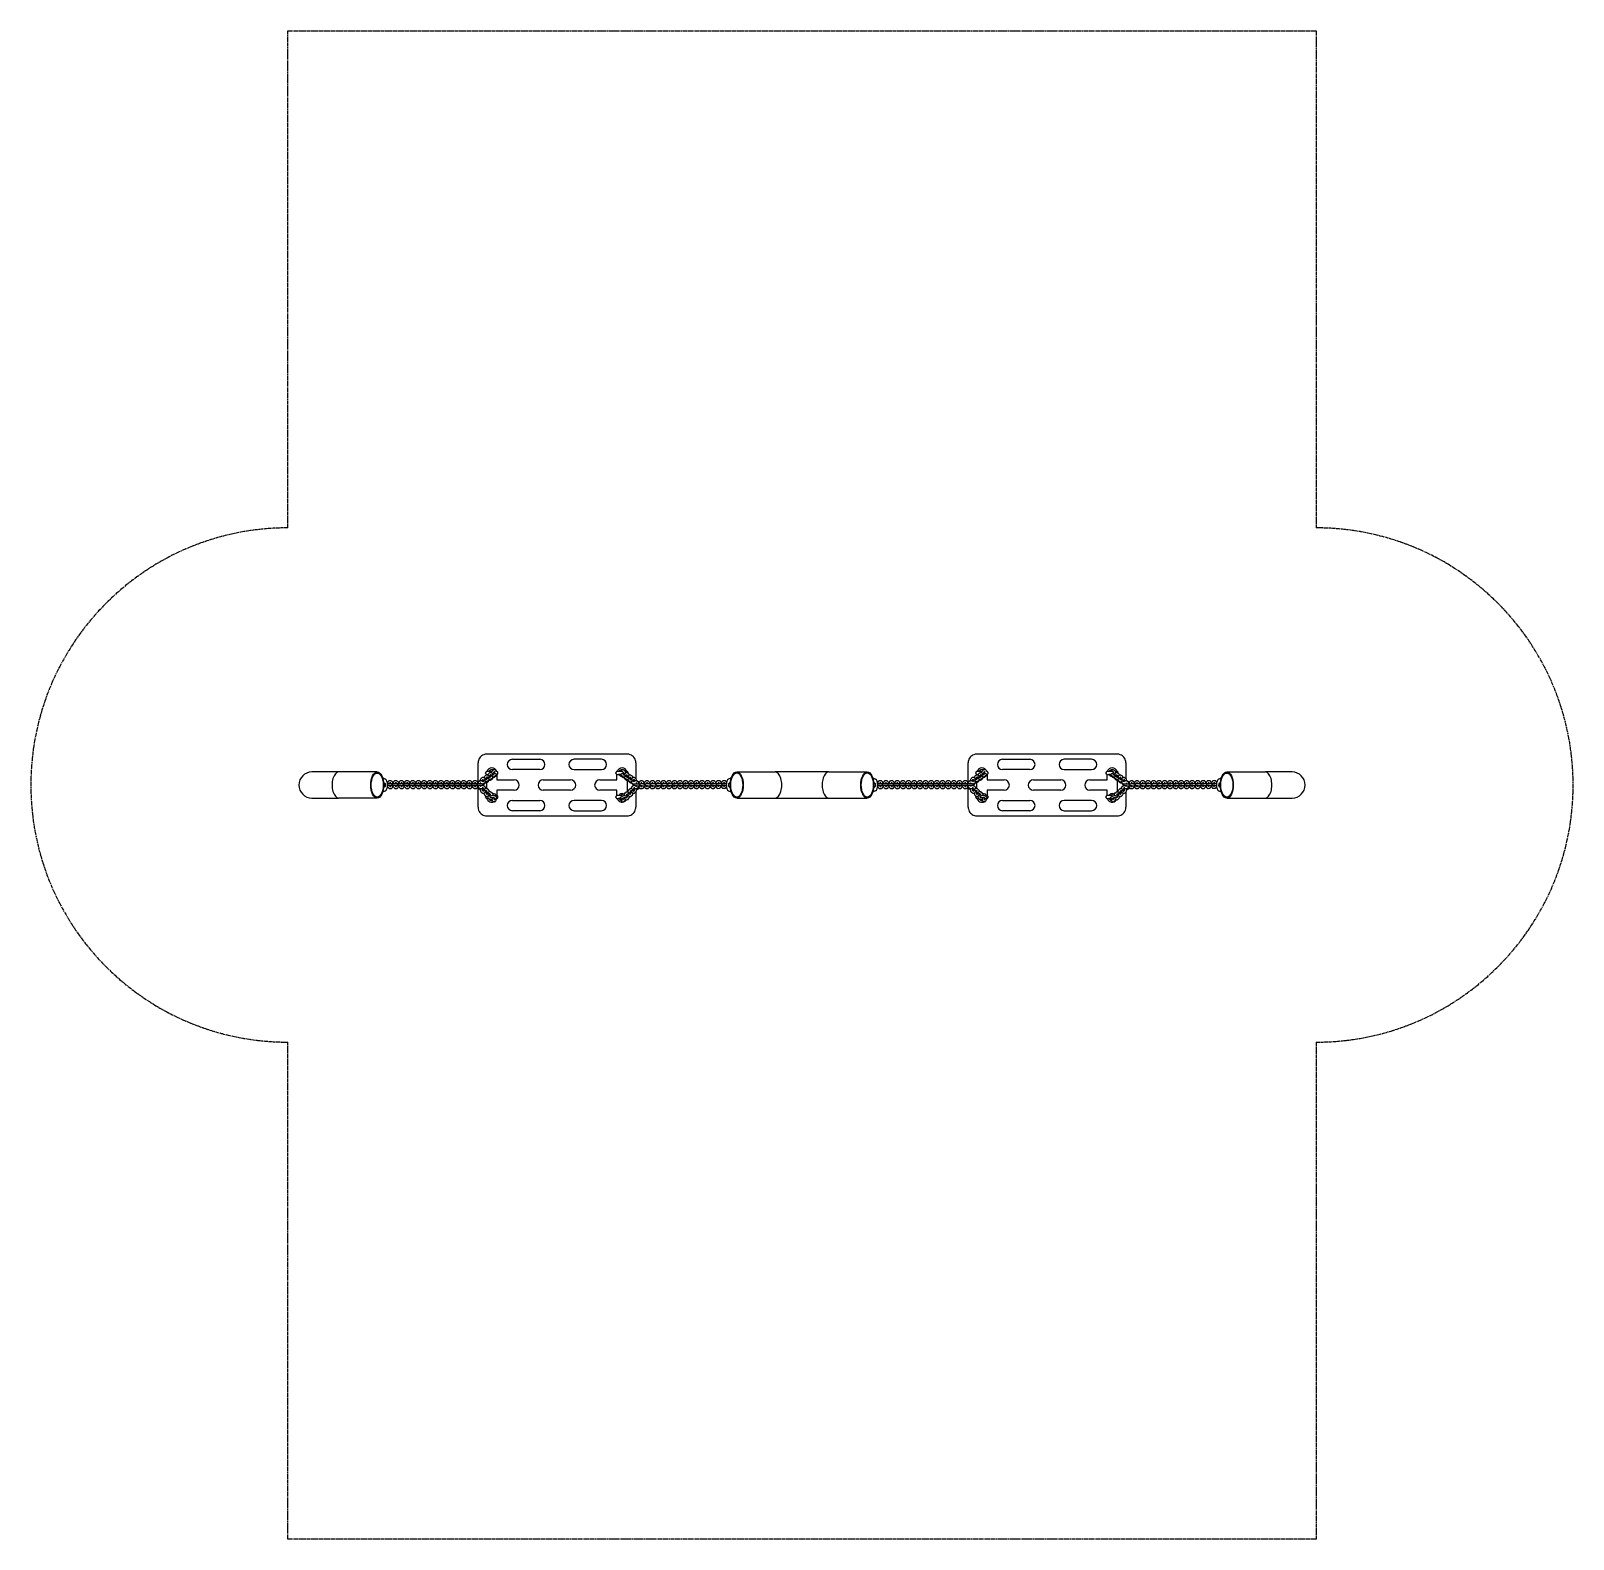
# Model space of a CAD drawing. Header units: millimetres. Extents: x 9332 to 13832, y 185 to 4585.
import ezdxf

# ---------------------------------------------------------------- set-up
doc = ezdxf.new("R2010")
doc.units = ezdxf.units.MM
doc.linetypes.add('AM_ISO08W050', pattern=[18, 12, -1.5, 3, -1.5])
doc.layers.add('AM_4', color=3, linetype='Continuous', lineweight=25)
doc.layers.add('AM_7', color=4, linetype='AM_ISO08W050', lineweight=25)

msp = doc.modelspace()

# ---------------------------------------------------------------- linework, layer by layer
at = {"layer": 'AM_4'}
for p, q in [((11072, 2475.2), (10662, 2475.2)), ((12502, 2475.2), (12092, 2475.2)), ((10637, 2395.1), (10637, 2450.2)), ((10679.7, 2427.8), (10682.4, 2430.1)), ((10737, 2460.2), (10817, 2460.2)), ((10817, 2430.2), (10737, 2430.2)), ((10997, 2460.2), (10917, 2460.2)), ((10917, 2430.2), (10997, 2430.2)), ((11097, 2450.2), (11097, 2403.9)), ((12067, 2395.1), (12067, 2450.2)), ((12109.7, 2427.8), (12112.4, 2430.1)), ((12167, 2460.2), (12247, 2460.2)), ((12247, 2430.2), (12167, 2430.2)), ((12427, 2460.2), (12347, 2460.2)), ((12347, 2430.2), (12427, 2430.2)), ((12527, 2450.2), (12527, 2403.9)), ((10230, 2423.3), (10152, 2423.3)), ((10342.6, 2423.3), (10230, 2423.3)), ((10366.2, 2402.3), (10358.6, 2405.7)), ((10382.3, 2397.4), (10378.7, 2397.4)), ((10378.9, 2389.3), (10382.5, 2389.3)), ((10382.3, 2391.4), (10379.3, 2391.4)), ((10398.8, 2397.4), (10395.2, 2397.4)), ((10395.4, 2389.3), (10399, 2389.3)), ((10398.8, 2391.4), (10395.8, 2391.4)), ((10415.3, 2397.4), (10411.8, 2397.4)), ((10411.9, 2389.3), (10415.5, 2389.3)), ((10415.3, 2391.4), (10412.3, 2391.4)), ((10431.8, 2397.4), (10428.3, 2397.4)), ((10428.4, 2389.3), (10432, 2389.3)), ((10431.8, 2391.4), (10428.8, 2391.4)), ((10448.3, 2397.4), (10444.8, 2397.4)), ((10444.9, 2389.3), (10448.5, 2389.3)), ((10448.3, 2391.4), (10445.4, 2391.4)), ((10464.9, 2397.4), (10461.3, 2397.4)), ((10461.4, 2389.4), (10465, 2389.4)), ((10464.9, 2391.4), (10461.9, 2391.4)), ((10481.4, 2397.4), (10477.8, 2397.4)), ((10478, 2389.4), (10481.6, 2389.4)), ((10481.4, 2391.4), (10478.4, 2391.4)), ((10497.9, 2397.4), (10494.3, 2397.4)), ((10494.5, 2389.4), (10498.1, 2389.4)), ((10497.9, 2391.4), (10494.9, 2391.4)), ((10514.4, 2397.4), (10510.9, 2397.4)), ((10511, 2389.4), (10514.6, 2389.4)), ((10514.4, 2391.4), (10511.4, 2391.4)), ((10530.9, 2397.4), (10527.4, 2397.4)), ((10527.5, 2389.4), (10531.1, 2389.4)), ((10530.9, 2391.4), (10527.9, 2391.4)), ((10547.4, 2397.4), (10543.9, 2397.4)), ((10544, 2389.4), (10547.6, 2389.4)), ((10547.4, 2391.4), (10544.5, 2391.4)), ((10564, 2397.4), (10560.4, 2397.4)), ((10560.5, 2389.4), (10564.1, 2389.4)), ((10564, 2391.4), (10561, 2391.4)), ((10580.5, 2397.4), (10576.9, 2397.4)), ((10577.1, 2389.4), (10580.7, 2389.4)), ((10580.5, 2391.4), (10577.5, 2391.4)), ((10597, 2397.4), (10593.4, 2397.4)), ((10593.6, 2389.4), (10597.2, 2389.4)), ((10597, 2391.4), (10594, 2391.4)), ((10613.5, 2397.4), (10610, 2397.4)), ((10610.1, 2389.4), (10613.7, 2389.4)), ((10613.5, 2391.4), (10610.5, 2391.4)), ((10630, 2397.4), (10626.5, 2397.4)), ((10626.6, 2389.4), (10630.2, 2389.4)), ((10630, 2391.4), (10627, 2391.4)), ((10635, 2393.8), (10637.8, 2395.6)), ((10646.5, 2397.4), (10643, 2397.4)), ((10643.1, 2389.4), (10646.7, 2389.4)), ((10643.7, 2391.4), (10643.6, 2391.4)), ((10647.4, 2406), (10649.9, 2407.7)), ((10650.8, 2401.1), (10653.1, 2402.6)), ((10652.6, 2395.5), (10651.1, 2394.6)), ((10655.9, 2390.5), (10652.5, 2388.3)), ((10654, 2386.6), (10653.2, 2386.1)), ((10658.3, 2413), (10660.8, 2414.6)), ((10659, 2419.8), (10659, 2420.6)), ((10663.5, 2402.5), (10660.2, 2400.3)), ((10661.7, 2408.1), (10664, 2409.6)), ((10662, 2415.1), (10662, 2415.9)), ((10662, 2375.5), (10662, 2391.7)), ((10664.9, 2393.5), (10662.4, 2391.9)), ((10666.8, 2397.5), (10663.5, 2395.3)), ((10666.2, 2415), (10666.3, 2415.2)), ((10667, 2425.1), (10667, 2425)), ((10669.2, 2419.9), (10671.7, 2421.6)), ((10674.4, 2409.4), (10671.1, 2407.2)), ((10672.6, 2415), (10674.9, 2416.5)), ((10675.8, 2400.5), (10673.3, 2398.9)), ((10677.7, 2404.4), (10674.4, 2402.2)), ((10684.2, 2417.2), (10681.7, 2414.8)), ((10683.6, 2423.3), (10686.3, 2425.6)), ((10687.5, 2410), (10684.7, 2407.6)), ((10688.3, 2412.9), (10685.8, 2410.5)), ((10692, 2415.9), (10692, 2400.2)), ((10692, 2400.2), (10742, 2400.2)), ((10695, 2419.8), (10695, 2420.6)), ((10827, 2400.2), (10907, 2400.2)), ((10992, 2400.2), (11042, 2400.2)), ((11039, 2419.8), (11039, 2420.6)), ((11042, 2400.2), (11042, 2415.9)), ((11047, 2425.1), (11047, 2425)), ((11047, 2415.3), (11047, 2415.5)), ((11058, 2410), (11055.5, 2412.4)), ((11059.3, 2407.1), (11056.6, 2409.5)), ((11057.7, 2425.1), (11060.3, 2422.8)), ((11062.2, 2414.3), (11059.8, 2416.7)), ((11061.8, 2429.6), (11064.4, 2427.2)), ((11069, 2401.8), (11065.8, 2404)), ((11067, 2425), (11067, 2425.1)), ((11070.3, 2398.4), (11067.9, 2400)), ((11068.8, 2416), (11071, 2414.6)), ((11072.3, 2406.8), (11069.1, 2408.9)), ((11072, 2397.8), (11072, 2365.6)), ((11072.1, 2421), (11074.5, 2419.4)), ((11075, 2419.8), (11075, 2420.6)), ((11079.5, 2394.9), (11076.2, 2397.1)), ((11077.2, 2415), (11077.8, 2414.4)), ((11080.8, 2391.5), (11078.4, 2393.1)), ((11079.2, 2409.1), (11081.5, 2407.7)), ((11082.8, 2399.9), (11079.6, 2402)), ((11082.5, 2414.1), (11085, 2412.5)), ((11089.9, 2388), (11086.7, 2390.2)), ((11089.4, 2385.9), (11088.8, 2386.2)), ((11089.7, 2402.2), (11091.9, 2400.8)), ((11091.4, 2394.2), (11090.1, 2395.2)), ((11093, 2407.2), (11095.5, 2405.6)), ((11095.5, 2389.1), (11099, 2389.1)), ((11099.4, 2397.1), (11096, 2397.1)), ((11098.8, 2391.1), (11098.7, 2391.1)), ((11105, 2395.2), (11107.2, 2393.7)), ((11111.6, 2389.1), (11115.1, 2389.2)), ((11115.5, 2397.1), (11112, 2397.1)), ((11114.9, 2391.1), (11112.1, 2391.1)), ((11127.6, 2389.2), (11131.1, 2389.2)), ((11131.6, 2397.2), (11128.1, 2397.2)), ((11130.9, 2391.2), (11128.1, 2391.2)), ((11143.7, 2389.2), (11147.2, 2389.2)), ((11147.6, 2397.2), (11144.2, 2397.2)), ((11147, 2391.2), (11144.2, 2391.2)), ((11159.8, 2389.3), (11163.3, 2389.3)), ((11163.7, 2397.3), (11160.2, 2397.3)), ((11163.1, 2391.3), (11160.3, 2391.3)), ((11175.9, 2389.3), (11179.4, 2389.3)), ((11179.8, 2397.3), (11176.3, 2397.3)), ((11179.1, 2391.3), (11176.3, 2391.3)), ((11191.9, 2389.4), (11195.4, 2389.4)), ((11195.8, 2397.4), (11192.4, 2397.4)), ((11195.2, 2391.4), (11192.4, 2391.4)), ((11208, 2389.4), (11211.5, 2389.4)), ((11211.9, 2397.4), (11208.4, 2397.4)), ((11211.3, 2391.4), (11208.5, 2391.4)), ((11224.1, 2389.5), (11227.6, 2389.5)), ((11228, 2397.5), (11224.5, 2397.4)), ((11227.4, 2391.5), (11224.5, 2391.4)), ((11240.1, 2389.5), (11243.6, 2389.5)), ((11244, 2397.5), (11240.6, 2397.5)), ((11243.4, 2391.5), (11240.6, 2391.5)), ((11256.2, 2389.6), (11259.7, 2389.6)), ((11260.1, 2397.6), (11256.7, 2397.5)), ((11259.5, 2391.5), (11256.7, 2391.5)), ((11272.3, 2389.6), (11275.8, 2389.6)), ((11276.2, 2397.6), (11272.7, 2397.6)), ((11275.6, 2391.6), (11272.7, 2391.6)), ((11288.3, 2389.7), (11291.8, 2389.7)), ((11292.2, 2397.6), (11288.8, 2397.6)), ((11291.6, 2391.6), (11288.8, 2391.6)), ((11304.4, 2389.7), (11307.9, 2389.7)), ((11308.3, 2397.7), (11304.9, 2397.7)), ((11307.7, 2391.7), (11304.9, 2391.7)), ((11320.5, 2389.8), (11324, 2389.8)), ((11324.4, 2397.7), (11320.9, 2397.7)), ((11323.8, 2391.7), (11320.9, 2391.7)), ((11336.5, 2389.8), (11340, 2389.8)), ((11340.5, 2397.8), (11337, 2397.8)), ((11339.8, 2391.8), (11337, 2391.8)), ((11352.6, 2389.8), (11356.1, 2389.9)), ((11356.5, 2397.8), (11353.1, 2397.8)), ((11355.9, 2391.8), (11353.1, 2391.8)), ((11375.5, 2405.7), (11367.9, 2402.3)), ((11391.5, 2423.3), (11504, 2423.3)), ((11660, 2423.3), (11504, 2423.3)), ((11660, 2423.3), (11772.6, 2423.3)), ((11788.6, 2405.7), (11796.2, 2402.3)), ((11812.3, 2397.4), (11808.7, 2397.4)), ((11808.9, 2389.3), (11812.5, 2389.3)), ((11812.3, 2391.4), (11809.3, 2391.4)), ((11828.8, 2397.4), (11825.2, 2397.4)), ((11825.4, 2389.3), (11829, 2389.3)), ((11828.8, 2391.4), (11825.8, 2391.4)), ((11845.3, 2397.4), (11841.8, 2397.4)), ((11841.9, 2389.3), (11845.5, 2389.3)), ((11845.3, 2391.4), (11842.3, 2391.4)), ((11861.8, 2397.4), (11858.3, 2397.4)), ((11858.4, 2389.3), (11862, 2389.3)), ((11861.8, 2391.4), (11858.8, 2391.4)), ((11878.3, 2397.4), (11874.8, 2397.4)), ((11874.9, 2389.3), (11878.5, 2389.3)), ((11878.3, 2391.4), (11875.4, 2391.4)), ((11894.9, 2397.4), (11891.3, 2397.4)), ((11891.4, 2389.4), (11895, 2389.4)), ((11894.9, 2391.4), (11891.9, 2391.4)), ((11911.4, 2397.4), (11907.8, 2397.4)), ((11908, 2389.4), (11911.6, 2389.4)), ((11911.4, 2391.4), (11908.4, 2391.4)), ((11927.9, 2397.4), (11924.3, 2397.4)), ((11924.5, 2389.4), (11928.1, 2389.4)), ((11927.9, 2391.4), (11924.9, 2391.4)), ((11944.4, 2397.4), (11940.9, 2397.4)), ((11941, 2389.4), (11944.6, 2389.4)), ((11944.4, 2391.4), (11941.4, 2391.4)), ((11960.9, 2397.4), (11957.4, 2397.4)), ((11957.5, 2389.4), (11961.1, 2389.4)), ((11960.9, 2391.4), (11957.9, 2391.4)), ((11977.4, 2397.4), (11973.9, 2397.4)), ((11974, 2389.4), (11977.6, 2389.4)), ((11977.4, 2391.4), (11974.5, 2391.4)), ((11994, 2397.4), (11990.4, 2397.4)), ((11990.5, 2389.4), (11994.1, 2389.4)), ((11994, 2391.4), (11991, 2391.4)), ((12010.5, 2397.4), (12006.9, 2397.4)), ((12007.1, 2389.4), (12010.7, 2389.4)), ((12010.5, 2391.4), (12007.5, 2391.4)), ((12027, 2397.4), (12023.4, 2397.4)), ((12023.6, 2389.4), (12027.2, 2389.4)), ((12027, 2391.4), (12024, 2391.4)), ((12043.5, 2397.4), (12040, 2397.4)), ((12040.1, 2389.4), (12043.7, 2389.4)), ((12043.5, 2391.4), (12040.5, 2391.4)), ((12060, 2397.4), (12056.5, 2397.4)), ((12056.6, 2389.4), (12060.2, 2389.4)), ((12060, 2391.4), (12057, 2391.4)), ((12065, 2393.8), (12067.8, 2395.6)), ((12076.5, 2397.4), (12073, 2397.4)), ((12073.1, 2389.4), (12076.7, 2389.4)), ((12073.7, 2391.4), (12073.6, 2391.4)), ((12077.4, 2406), (12079.9, 2407.7)), ((12080.8, 2401.1), (12083.1, 2402.6)), ((12082.6, 2395.5), (12081.1, 2394.6)), ((12085.9, 2390.5), (12082.5, 2388.3)), ((12084, 2386.6), (12083.2, 2386.1)), ((12088.3, 2413), (12090.8, 2414.6)), ((12089, 2419.8), (12089, 2420.6)), ((12093.5, 2402.5), (12090.2, 2400.3)), ((12091.7, 2408.1), (12094, 2409.6)), ((12092, 2415.1), (12092, 2415.9)), ((12092, 2375.5), (12092, 2391.7)), ((12094.9, 2393.5), (12092.4, 2391.9)), ((12096.8, 2397.5), (12093.5, 2395.3)), ((12096.2, 2415), (12096.3, 2415.2)), ((12097, 2425.1), (12097, 2425)), ((12099.2, 2419.9), (12101.7, 2421.6)), ((12104.4, 2409.4), (12101.1, 2407.2)), ((12102.6, 2415), (12104.9, 2416.5)), ((12105.8, 2400.5), (12103.3, 2398.9)), ((12107.7, 2404.4), (12104.4, 2402.2)), ((12114.2, 2417.2), (12111.7, 2414.8)), ((12113.6, 2423.3), (12116.3, 2425.6)), ((12117.5, 2410), (12114.7, 2407.6)), ((12118.3, 2412.9), (12115.8, 2410.5)), ((12122, 2415.9), (12122, 2400.2)), ((12122, 2400.2), (12172, 2400.2)), ((12125, 2419.8), (12125, 2420.6)), ((12257, 2400.2), (12337, 2400.2)), ((12422, 2400.2), (12472, 2400.2)), ((12469, 2419.8), (12469, 2420.6)), ((12472, 2400.2), (12472, 2415.9)), ((12477, 2425.1), (12477, 2425)), ((12477, 2415.3), (12477, 2415.5)), ((12488, 2410), (12485.5, 2412.4)), ((12489.3, 2407.1), (12486.6, 2409.5)), ((12487.7, 2425.1), (12490.3, 2422.8)), ((12492.2, 2414.3), (12489.8, 2416.7)), ((12491.8, 2429.6), (12494.4, 2427.2)), ((12499, 2401.8), (12495.8, 2404)), ((12497, 2425), (12497, 2425.1)), ((12500.3, 2398.4), (12497.9, 2400)), ((12498.8, 2416), (12501, 2414.6)), ((12502.3, 2406.8), (12499.1, 2408.9)), ((12502, 2397.8), (12502, 2365.6)), ((12502.1, 2421), (12504.5, 2419.4)), ((12505, 2419.8), (12505, 2420.6)), ((12509.5, 2394.9), (12506.2, 2397.1)), ((12507.2, 2415), (12507.8, 2414.4)), ((12510.8, 2391.5), (12508.4, 2393.1)), ((12509.2, 2409.1), (12511.5, 2407.7)), ((12512.8, 2399.9), (12509.6, 2402)), ((12512.5, 2414.1), (12515, 2412.5)), ((12519.9, 2388), (12516.7, 2390.2)), ((12519.4, 2385.9), (12518.8, 2386.2)), ((12519.7, 2402.2), (12521.9, 2400.8)), ((12521.4, 2394.2), (12520.1, 2395.2)), ((12523, 2407.2), (12525.5, 2405.6)), ((12525.5, 2389.1), (12529, 2389.1)), ((12529.4, 2397.1), (12526, 2397.1)), ((12528.8, 2391.1), (12528.7, 2391.1)), ((12535, 2395.2), (12537.2, 2393.7)), ((12541.6, 2389.1), (12545.1, 2389.2)), ((12545.5, 2397.1), (12542, 2397.1)), ((12544.9, 2391.1), (12542.1, 2391.1)), ((12557.6, 2389.2), (12561.1, 2389.2)), ((12561.6, 2397.2), (12558.1, 2397.2)), ((12560.9, 2391.2), (12558.1, 2391.2)), ((12573.7, 2389.2), (12577.2, 2389.2)), ((12577.6, 2397.2), (12574.2, 2397.2)), ((12577, 2391.2), (12574.2, 2391.2)), ((12589.8, 2389.3), (12593.3, 2389.3)), ((12593.7, 2397.3), (12590.2, 2397.3)), ((12593.1, 2391.3), (12590.3, 2391.3)), ((12605.9, 2389.3), (12609.4, 2389.3)), ((12609.8, 2397.3), (12606.3, 2397.3)), ((12609.1, 2391.3), (12606.3, 2391.3)), ((12621.9, 2389.4), (12625.4, 2389.4)), ((12625.8, 2397.4), (12622.4, 2397.4)), ((12625.2, 2391.4), (12622.4, 2391.4)), ((12638, 2389.4), (12641.5, 2389.4)), ((12641.9, 2397.4), (12638.4, 2397.4)), ((12641.3, 2391.4), (12638.5, 2391.4)), ((12654.1, 2389.5), (12657.6, 2389.5)), ((12658, 2397.5), (12654.5, 2397.4)), ((12657.4, 2391.5), (12654.5, 2391.4)), ((12670.1, 2389.5), (12673.6, 2389.5)), ((12674, 2397.5), (12670.6, 2397.5)), ((12673.4, 2391.5), (12670.6, 2391.5)), ((12686.2, 2389.6), (12689.7, 2389.6)), ((12690.1, 2397.6), (12686.7, 2397.5)), ((12689.5, 2391.5), (12686.7, 2391.5)), ((12702.3, 2389.6), (12705.8, 2389.6)), ((12706.2, 2397.6), (12702.7, 2397.6)), ((12705.6, 2391.6), (12702.7, 2391.6)), ((12718.3, 2389.7), (12721.8, 2389.7)), ((12722.2, 2397.6), (12718.8, 2397.6)), ((12721.6, 2391.6), (12718.8, 2391.6)), ((12734.4, 2389.7), (12737.9, 2389.7)), ((12738.3, 2397.7), (12734.9, 2397.7)), ((12737.7, 2391.7), (12734.9, 2391.7)), ((12750.5, 2389.8), (12754, 2389.8)), ((12754.4, 2397.7), (12750.9, 2397.7)), ((12753.8, 2391.7), (12750.9, 2391.7)), ((12766.5, 2389.8), (12770, 2389.8)), ((12770.5, 2397.8), (12767, 2397.8)), ((12769.8, 2391.8), (12767, 2391.8)), ((12782.6, 2389.8), (12786.1, 2389.9)), ((12786.5, 2397.8), (12783.1, 2397.8)), ((12785.9, 2391.8), (12783.1, 2391.8)), ((12805.5, 2405.7), (12797.9, 2402.3)), ((12821.5, 2423.3), (12934, 2423.3)), ((13012, 2423.3), (12934, 2423.3)), ((10152, 2347.2), (10230, 2347.2)), ((10342.6, 2347.2), (10230, 2347.2)), ((10358.6, 2364.8), (10366.2, 2368.1)), ((10378.9, 2383.3), (10382.5, 2383.3)), ((10379, 2375), (10382.5, 2375)), ((10379.5, 2381), (10382.5, 2381)), ((10382.7, 2383.1), (10380.7, 2383.1)), ((10395.4, 2383.3), (10399, 2383.3)), ((10395.5, 2375), (10399, 2375)), ((10396, 2381), (10399, 2381)), ((10399.2, 2383.1), (10397.2, 2383.1)), ((10411.9, 2383.3), (10415.5, 2383.3)), ((10412, 2375), (10415.6, 2375)), ((10412.5, 2381), (10415.6, 2381)), ((10415.7, 2383.1), (10413.7, 2383.1)), ((10428.4, 2383.3), (10432, 2383.3)), ((10428.5, 2375), (10432.1, 2375)), ((10429.1, 2381), (10432.1, 2381)), ((10432.2, 2383.1), (10430.3, 2383.1)), ((10444.9, 2383.3), (10448.5, 2383.3)), ((10445.1, 2375), (10448.6, 2375)), ((10445.6, 2381), (10448.6, 2381)), ((10448.7, 2383.1), (10446.8, 2383.1)), ((10461.4, 2383.4), (10465, 2383.4)), ((10461.6, 2375), (10465.1, 2375)), ((10462.1, 2381), (10465.1, 2381)), ((10465.3, 2383.1), (10463.3, 2383.1)), ((10478, 2383.4), (10481.6, 2383.4)), ((10478.1, 2375.1), (10481.6, 2375.1)), ((10478.6, 2381.1), (10481.6, 2381.1)), ((10481.8, 2383.1), (10479.8, 2383.1)), ((10494.5, 2383.4), (10498.1, 2383.4)), ((10494.6, 2375.1), (10498.2, 2375.1)), ((10495.1, 2381.1), (10498.1, 2381.1)), ((10498.3, 2383.1), (10496.3, 2383.1)), ((10511, 2383.4), (10514.6, 2383.4)), ((10511.1, 2375.1), (10514.7, 2375.1)), ((10511.6, 2381.1), (10514.7, 2381.1)), ((10514.8, 2383.1), (10512.8, 2383.1)), ((10527.5, 2383.4), (10531.1, 2383.4)), ((10527.6, 2375.1), (10531.2, 2375.1)), ((10528.2, 2381.1), (10531.2, 2381.1)), ((10531.3, 2383.1), (10529.4, 2383.1)), ((10544, 2383.4), (10547.6, 2383.4)), ((10544.2, 2375.1), (10547.7, 2375.1)), ((10544.7, 2381.1), (10547.7, 2381.1)), ((10547.8, 2383.1), (10545.9, 2383.1)), ((10560.5, 2383.4), (10564.1, 2383.4)), ((10560.7, 2375.1), (10564.2, 2375.1)), ((10561.2, 2381.1), (10564.2, 2381.1)), ((10564.4, 2383.1), (10562.4, 2383.1)), ((10577.1, 2383.4), (10580.7, 2383.4)), ((10577.2, 2375.1), (10580.7, 2375.1)), ((10577.7, 2381.1), (10580.7, 2381.1)), ((10580.9, 2383.1), (10578.9, 2383.1)), ((10593.6, 2383.4), (10597.2, 2383.4)), ((10593.7, 2375.1), (10597.3, 2375.1)), ((10594.2, 2381.1), (10597.2, 2381.1)), ((10597.4, 2383.1), (10595.4, 2383.1)), ((10610.1, 2383.4), (10613.7, 2383.4)), ((10610.2, 2375.1), (10613.8, 2375.1)), ((10610.7, 2381.1), (10613.8, 2381.1)), ((10613.9, 2383.1), (10611.9, 2383.1)), ((10626.6, 2383.4), (10630.2, 2383.4)), ((10626.7, 2375.1), (10630.3, 2375.1)), ((10627.3, 2381.1), (10630.3, 2381.1)), ((10630.4, 2383.1), (10628.5, 2383.1)), ((10637.2, 2374.8), (10634.6, 2377.5)), ((10637, 2320.2), (10637, 2374.9)), ((10643.1, 2383.4), (10646.7, 2383.4)), ((10643.3, 2375.1), (10646.8, 2375.1)), ((10649.3, 2361.6), (10646.7, 2363.8)), ((10653.2, 2366.1), (10650.8, 2368.3)), ((10650.9, 2377.4), (10652.6, 2375.6)), ((10651.9, 2369.9), (10651.8, 2370)), ((10653.1, 2383.8), (10655.4, 2381.8)), ((10654.4, 2382.4), (10657, 2379.8)), ((10660.1, 2352.1), (10657.6, 2354.4)), ((10659, 2349.8), (10659, 2350.6)), ((10660.9, 2368.8), (10663.5, 2366.1)), ((10661.4, 2368.2), (10661.4, 2368.2)), ((10664, 2356.6), (10661.6, 2358.8)), ((10662.7, 2360.4), (10662.6, 2360.6)), ((10663.6, 2374.6), (10666.2, 2372.4)), ((10665.2, 2373), (10667.8, 2370.3)), ((10667, 2345.3), (10667, 2345.5)), ((10670.9, 2342.7), (10668.4, 2344.9)), ((10671.7, 2359.3), (10674.3, 2356.6)), ((10672.3, 2358.7), (10672.3, 2358.7)), ((10674.9, 2347.2), (10672.4, 2349.3)), ((10674.5, 2365.1), (10677, 2362.9)), ((10676, 2363.5), (10678.6, 2360.8)), ((10683.3, 2348.3), (10686, 2346.5)), ((10685.9, 2358.7), (10683.5, 2359.3)), ((10683.7, 2342.8), (10685.4, 2342.4)), ((10686.6, 2353.3), (10689.3, 2351.6)), ((10692, 2370.2), (10692, 2354.5)), ((10742, 2370.2), (10692, 2370.2)), ((10695, 2349.8), (10695, 2350.6)), ((10737, 2340.2), (10817, 2340.2)), ((10907, 2370.2), (10827, 2370.2)), ((10997, 2340.2), (10917, 2340.2)), ((11042, 2370.2), (10992, 2370.2)), ((11039, 2349.8), (11039, 2350.6)), ((11042, 2354.5), (11042, 2370.2)), ((11047, 2355.1), (11047, 2355)), ((11047, 2345.3), (11047, 2345.5)), ((11054.4, 2351), (11057.1, 2352.8)), ((11057.8, 2346.1), (11060.4, 2347.8)), ((11060.4, 2358.7), (11058, 2358.1)), ((11058.5, 2341.8), (11060, 2342.2)), ((11064.7, 2360.3), (11067.2, 2363)), ((11066.6, 2362.3), (11066.6, 2362.3)), ((11068.4, 2364), (11069, 2364.5)), ((11071, 2348.8), (11068.7, 2346.6)), ((11069.2, 2356.2), (11071.6, 2358.9)), ((11071.1, 2358.3), (11071.2, 2358.3)), ((11075.1, 2344.4), (11072.7, 2342.2)), ((11075.2, 2369.8), (11077.7, 2372.5)), ((11077, 2371.9), (11077.1, 2371.9)), ((11078.8, 2373.5), (11079.5, 2374.1)), ((11081.4, 2358.3), (11079.1, 2356.2)), ((11079.6, 2365.8), (11082, 2368.4)), ((11080.9, 2360.1), (11080.6, 2359.8)), ((11081.5, 2367.8), (11081.6, 2367.9)), ((11085.6, 2354), (11083.1, 2351.7)), ((11085.6, 2379.4), (11088.1, 2382.1)), ((11087.5, 2381.4), (11087.5, 2381.4)), ((11089.2, 2383), (11089.5, 2383.3)), ((11091.8, 2367.8), (11089.5, 2365.7)), ((11090, 2375.3), (11091.6, 2377)), ((11091.3, 2369.6), (11091.1, 2369.4)), ((11096, 2363.5), (11093.5, 2361.3)), ((11095.5, 2383.1), (11099, 2383.1)), ((11095.7, 2374.7), (11099.1, 2374.8)), ((11097, 2364.8), (11097, 2320.2)), ((11107.8, 2376.9), (11105.5, 2374.4)), ((11111.6, 2383.1), (11115.1, 2383.2)), ((11113.8, 2382.8), (11111.7, 2382.8)), ((11111.7, 2380.8), (11114.6, 2380.8)), ((11111.8, 2374.8), (11115.2, 2374.8)), ((11127.7, 2383.2), (11131.2, 2383.2)), ((11129.8, 2382.8), (11127.8, 2382.8)), ((11127.8, 2380.8), (11130.7, 2380.8)), ((11127.8, 2374.8), (11131.3, 2374.8)), ((11143.7, 2383.2), (11147.2, 2383.2)), ((11145.9, 2382.9), (11143.8, 2382.9)), ((11143.9, 2380.9), (11146.8, 2380.9)), ((11143.9, 2374.9), (11147.3, 2374.9)), ((11159.8, 2383.3), (11163.3, 2383.3)), ((11162, 2382.9), (11159.9, 2382.9)), ((11159.9, 2380.9), (11162.8, 2380.9)), ((11160, 2374.9), (11163.4, 2374.9)), ((11175.9, 2383.3), (11179.4, 2383.3)), ((11178.1, 2383), (11176, 2383)), ((11176, 2381), (11178.9, 2381)), ((11176, 2375), (11179.5, 2375)), ((11191.9, 2383.4), (11195.4, 2383.4)), ((11194.1, 2383), (11192.1, 2383)), ((11192.1, 2381), (11195, 2381)), ((11192.1, 2375), (11195.6, 2375)), ((11208, 2383.4), (11211.5, 2383.4)), ((11210.2, 2383.1), (11208.1, 2383.1)), ((11208.2, 2381.1), (11211, 2381.1)), ((11208.2, 2375.1), (11211.6, 2375.1)), ((11224.1, 2383.5), (11227.6, 2383.5)), ((11226.3, 2383.1), (11224.2, 2383.1)), ((11224.2, 2381.1), (11227.1, 2381.1)), ((11224.2, 2375.1), (11227.7, 2375.1)), ((11240.1, 2383.5), (11243.6, 2383.5)), ((11242.3, 2383.1), (11240.3, 2383.1)), ((11240.3, 2381.2), (11243.2, 2381.2)), ((11240.3, 2375.2), (11243.8, 2375.2)), ((11256.2, 2383.6), (11259.7, 2383.6)), ((11258.4, 2383.2), (11256.3, 2383.2)), ((11256.4, 2381.2), (11259.2, 2381.2)), ((11256.4, 2375.2), (11259.8, 2375.2)), ((11272.3, 2383.6), (11275.8, 2383.6)), ((11274.5, 2383.2), (11272.4, 2383.2)), ((11272.4, 2381.3), (11275.3, 2381.3)), ((11272.4, 2375.3), (11275.9, 2375.3)), ((11288.4, 2383.7), (11291.9, 2383.7)), ((11290.5, 2383.3), (11288.5, 2383.3)), ((11288.5, 2381.3), (11291.4, 2381.3)), ((11288.5, 2375.3), (11292, 2375.3)), ((11304.4, 2383.7), (11307.9, 2383.7)), ((11306.6, 2383.3), (11304.5, 2383.3)), ((11304.6, 2381.4), (11307.4, 2381.4)), ((11304.6, 2375.4), (11308, 2375.4)), ((11320.5, 2383.7), (11324, 2383.8)), ((11322.7, 2383.4), (11320.6, 2383.4)), ((11320.6, 2381.4), (11323.5, 2381.4)), ((11320.7, 2375.4), (11324.1, 2375.4)), ((11336.6, 2383.8), (11340.1, 2383.8)), ((11338.7, 2383.4), (11336.7, 2383.4)), ((11336.7, 2381.4), (11339.6, 2381.5)), ((11336.7, 2375.4), (11340.2, 2375.5)), ((11352.6, 2383.8), (11356.1, 2383.9)), ((11354.8, 2383.5), (11352.7, 2383.5)), ((11352.8, 2381.5), (11355.7, 2381.5)), ((11352.8, 2375.5), (11356.2, 2375.5)), ((11367.9, 2368.1), (11375.5, 2364.8)), ((11391.5, 2347.2), (11504, 2347.2)), ((11504, 2347.2), (11660, 2347.2)), ((11660, 2347.2), (11772.6, 2347.2)), ((11796.2, 2368.1), (11788.6, 2364.8)), ((11808.9, 2383.3), (11812.5, 2383.3)), ((11809, 2375), (11812.5, 2375)), ((11809.5, 2381), (11812.5, 2381)), ((11812.7, 2383.1), (11810.7, 2383.1)), ((11825.4, 2383.3), (11829, 2383.3)), ((11825.5, 2375), (11829, 2375)), ((11826, 2381), (11829, 2381)), ((11829.2, 2383.1), (11827.2, 2383.1)), ((11841.9, 2383.3), (11845.5, 2383.3)), ((11842, 2375), (11845.6, 2375)), ((11842.5, 2381), (11845.6, 2381)), ((11845.7, 2383.1), (11843.7, 2383.1)), ((11858.4, 2383.3), (11862, 2383.3)), ((11858.5, 2375), (11862.1, 2375)), ((11859.1, 2381), (11862.1, 2381)), ((11862.2, 2383.1), (11860.3, 2383.1)), ((11874.9, 2383.3), (11878.5, 2383.3)), ((11875.1, 2375), (11878.6, 2375)), ((11875.6, 2381), (11878.6, 2381)), ((11878.7, 2383.1), (11876.8, 2383.1)), ((11891.4, 2383.4), (11895, 2383.4)), ((11891.6, 2375), (11895.1, 2375)), ((11892.1, 2381), (11895.1, 2381)), ((11895.3, 2383.1), (11893.3, 2383.1)), ((11908, 2383.4), (11911.6, 2383.4)), ((11908.1, 2375.1), (11911.6, 2375.1)), ((11908.6, 2381.1), (11911.6, 2381.1)), ((11911.8, 2383.1), (11909.8, 2383.1)), ((11924.5, 2383.4), (11928.1, 2383.4)), ((11924.6, 2375.1), (11928.2, 2375.1)), ((11925.1, 2381.1), (11928.1, 2381.1)), ((11928.3, 2383.1), (11926.3, 2383.1)), ((11941, 2383.4), (11944.6, 2383.4)), ((11941.1, 2375.1), (11944.7, 2375.1)), ((11941.6, 2381.1), (11944.7, 2381.1)), ((11944.8, 2383.1), (11942.8, 2383.1)), ((11957.5, 2383.4), (11961.1, 2383.4)), ((11957.6, 2375.1), (11961.2, 2375.1)), ((11958.2, 2381.1), (11961.2, 2381.1)), ((11961.3, 2383.1), (11959.4, 2383.1)), ((11974, 2383.4), (11977.6, 2383.4)), ((11974.2, 2375.1), (11977.7, 2375.1)), ((11974.7, 2381.1), (11977.7, 2381.1)), ((11977.8, 2383.1), (11975.9, 2383.1)), ((11990.5, 2383.4), (11994.1, 2383.4)), ((11990.7, 2375.1), (11994.2, 2375.1)), ((11991.2, 2381.1), (11994.2, 2381.1)), ((11994.4, 2383.1), (11992.4, 2383.1)), ((12007.1, 2383.4), (12010.7, 2383.4)), ((12007.2, 2375.1), (12010.7, 2375.1)), ((12007.7, 2381.1), (12010.7, 2381.1)), ((12010.9, 2383.1), (12008.9, 2383.1)), ((12023.6, 2383.4), (12027.2, 2383.4)), ((12023.7, 2375.1), (12027.3, 2375.1)), ((12024.2, 2381.1), (12027.2, 2381.1)), ((12027.4, 2383.1), (12025.4, 2383.1)), ((12040.1, 2383.4), (12043.7, 2383.4)), ((12040.2, 2375.1), (12043.8, 2375.1)), ((12040.7, 2381.1), (12043.8, 2381.1)), ((12043.9, 2383.1), (12041.9, 2383.1)), ((12056.6, 2383.4), (12060.2, 2383.4)), ((12056.7, 2375.1), (12060.3, 2375.1)), ((12057.3, 2381.1), (12060.3, 2381.1)), ((12060.4, 2383.1), (12058.5, 2383.1)), ((12067.2, 2374.8), (12064.6, 2377.5)), ((12067, 2320.2), (12067, 2374.9)), ((12073.1, 2383.4), (12076.7, 2383.4)), ((12073.3, 2375.1), (12076.8, 2375.1)), ((12079.3, 2361.6), (12076.7, 2363.8)), ((12083.2, 2366.1), (12080.8, 2368.3)), ((12080.9, 2377.4), (12082.6, 2375.6)), ((12081.9, 2369.9), (12081.8, 2370)), ((12083.1, 2383.8), (12085.4, 2381.8)), ((12084.4, 2382.4), (12087, 2379.8)), ((12090.1, 2352.1), (12087.6, 2354.4)), ((12089, 2349.8), (12089, 2350.6)), ((12090.9, 2368.8), (12093.5, 2366.1)), ((12091.4, 2368.2), (12091.4, 2368.2)), ((12094, 2356.6), (12091.6, 2358.8)), ((12092.7, 2360.4), (12092.6, 2360.6)), ((12093.6, 2374.6), (12096.2, 2372.4)), ((12095.2, 2373), (12097.8, 2370.3)), ((12097, 2345.3), (12097, 2345.5)), ((12100.9, 2342.7), (12098.4, 2344.9)), ((12101.7, 2359.3), (12104.3, 2356.6)), ((12102.3, 2358.7), (12102.3, 2358.7)), ((12104.9, 2347.2), (12102.4, 2349.3)), ((12104.5, 2365.1), (12107, 2362.9)), ((12106, 2363.5), (12108.6, 2360.8)), ((12113.3, 2348.3), (12116, 2346.5)), ((12115.9, 2358.7), (12113.5, 2359.3)), ((12113.7, 2342.8), (12115.4, 2342.4)), ((12116.6, 2353.3), (12119.3, 2351.6)), ((12122, 2370.2), (12122, 2354.5)), ((12172, 2370.2), (12122, 2370.2)), ((12125, 2349.8), (12125, 2350.6)), ((12167, 2340.2), (12247, 2340.2)), ((12337, 2370.2), (12257, 2370.2)), ((12427, 2340.2), (12347, 2340.2)), ((12472, 2370.2), (12422, 2370.2)), ((12469, 2349.8), (12469, 2350.6)), ((12472, 2354.5), (12472, 2370.2)), ((12477, 2355.1), (12477, 2355)), ((12477, 2345.3), (12477, 2345.5)), ((12484.4, 2351), (12487.1, 2352.8)), ((12487.8, 2346.1), (12490.4, 2347.8)), ((12490.4, 2358.7), (12488, 2358.1)), ((12488.5, 2341.8), (12490, 2342.2)), ((12494.7, 2360.3), (12497.2, 2363)), ((12496.6, 2362.3), (12496.6, 2362.3)), ((12498.4, 2364), (12499, 2364.5)), ((12501, 2348.8), (12498.7, 2346.6)), ((12499.2, 2356.2), (12501.6, 2358.9)), ((12501.1, 2358.3), (12501.2, 2358.3)), ((12505.1, 2344.4), (12502.7, 2342.2)), ((12505.2, 2369.8), (12507.7, 2372.5)), ((12507, 2371.9), (12507.1, 2371.9)), ((12508.8, 2373.5), (12509.5, 2374.1)), ((12511.4, 2358.3), (12509.1, 2356.2)), ((12509.6, 2365.8), (12512, 2368.4)), ((12510.9, 2360.1), (12510.6, 2359.8)), ((12511.5, 2367.8), (12511.6, 2367.9)), ((12515.6, 2354), (12513.1, 2351.7)), ((12515.6, 2379.4), (12518.1, 2382.1)), ((12517.5, 2381.4), (12517.5, 2381.4)), ((12519.2, 2383), (12519.5, 2383.3)), ((12521.8, 2367.8), (12519.5, 2365.7)), ((12520, 2375.3), (12521.6, 2377)), ((12521.3, 2369.6), (12521.1, 2369.4)), ((12526, 2363.5), (12523.5, 2361.3)), ((12525.5, 2383.1), (12529, 2383.1)), ((12525.7, 2374.7), (12529.1, 2374.8)), ((12527, 2364.8), (12527, 2320.2)), ((12537.8, 2376.9), (12535.5, 2374.4)), ((12541.6, 2383.1), (12545.1, 2383.2)), ((12543.8, 2382.8), (12541.7, 2382.8)), ((12541.7, 2380.8), (12544.6, 2380.8)), ((12541.8, 2374.8), (12545.2, 2374.8)), ((12557.7, 2383.2), (12561.2, 2383.2)), ((12559.8, 2382.8), (12557.8, 2382.8)), ((12557.8, 2380.8), (12560.7, 2380.8)), ((12557.8, 2374.8), (12561.3, 2374.8)), ((12573.7, 2383.2), (12577.2, 2383.2)), ((12575.9, 2382.9), (12573.8, 2382.9)), ((12573.9, 2380.9), (12576.8, 2380.9)), ((12573.9, 2374.9), (12577.3, 2374.9)), ((12589.8, 2383.3), (12593.3, 2383.3)), ((12592, 2382.9), (12589.9, 2382.9)), ((12589.9, 2380.9), (12592.8, 2380.9)), ((12590, 2374.9), (12593.4, 2374.9)), ((12605.9, 2383.3), (12609.4, 2383.3)), ((12608.1, 2383), (12606, 2383)), ((12606, 2381), (12608.9, 2381)), ((12606, 2375), (12609.5, 2375)), ((12621.9, 2383.4), (12625.4, 2383.4)), ((12624.1, 2383), (12622.1, 2383)), ((12622.1, 2381), (12625, 2381)), ((12622.1, 2375), (12625.6, 2375)), ((12638, 2383.4), (12641.5, 2383.4)), ((12640.2, 2383.1), (12638.1, 2383.1)), ((12638.2, 2381.1), (12641, 2381.1)), ((12638.2, 2375.1), (12641.6, 2375.1)), ((12654.1, 2383.5), (12657.6, 2383.5)), ((12656.3, 2383.1), (12654.2, 2383.1)), ((12654.2, 2381.1), (12657.1, 2381.1)), ((12654.2, 2375.1), (12657.7, 2375.1)), ((12670.1, 2383.5), (12673.6, 2383.5)), ((12672.3, 2383.1), (12670.3, 2383.1)), ((12670.3, 2381.2), (12673.2, 2381.2)), ((12670.3, 2375.2), (12673.8, 2375.2)), ((12686.2, 2383.6), (12689.7, 2383.6)), ((12688.4, 2383.2), (12686.3, 2383.2)), ((12686.4, 2381.2), (12689.2, 2381.2)), ((12686.4, 2375.2), (12689.8, 2375.2)), ((12702.3, 2383.6), (12705.8, 2383.6)), ((12704.5, 2383.2), (12702.4, 2383.2)), ((12702.4, 2381.3), (12705.3, 2381.3)), ((12702.4, 2375.3), (12705.9, 2375.3)), ((12718.4, 2383.7), (12721.9, 2383.7)), ((12720.5, 2383.3), (12718.5, 2383.3)), ((12718.5, 2381.3), (12721.4, 2381.3)), ((12718.5, 2375.3), (12722, 2375.3)), ((12734.4, 2383.7), (12737.9, 2383.7)), ((12736.6, 2383.3), (12734.5, 2383.3)), ((12734.6, 2381.4), (12737.4, 2381.4)), ((12734.6, 2375.4), (12738, 2375.4)), ((12750.5, 2383.7), (12754, 2383.8)), ((12752.7, 2383.4), (12750.6, 2383.4)), ((12750.6, 2381.4), (12753.5, 2381.4)), ((12750.7, 2375.4), (12754.1, 2375.4)), ((12766.6, 2383.8), (12770.1, 2383.8)), ((12768.7, 2383.4), (12766.7, 2383.4)), ((12766.7, 2381.4), (12769.6, 2381.5)), ((12766.7, 2375.4), (12770.2, 2375.5)), ((12782.6, 2383.8), (12786.1, 2383.9)), ((12784.8, 2383.5), (12782.7, 2383.5)), ((12782.8, 2381.5), (12785.7, 2381.5)), ((12782.8, 2375.5), (12786.2, 2375.5)), ((12797.9, 2368.1), (12805.5, 2364.8)), ((12821.5, 2347.2), (12934, 2347.2)), ((12934, 2347.2), (13012, 2347.2)), ((10662, 2295.2), (11072, 2295.2)), ((10681.6, 2337.1), (10684.1, 2336.6)), ((10817, 2310.2), (10737, 2310.2)), ((10917, 2310.2), (10997, 2310.2)), ((11059.9, 2336), (11062.3, 2336.6)), ((12092, 2295.2), (12502, 2295.2)), ((12111.6, 2337.1), (12114.1, 2336.6)), ((12247, 2310.2), (12167, 2310.2)), ((12347, 2310.2), (12427, 2310.2)), ((12489.9, 2336), (12492.3, 2336.6))]:
    msp.add_line(p, q, dxfattribs=at)
for centre, radius, start, end in [((10677, 2420.2), 15, 17.3756, 162.6213), ((10677, 2420.2), 10, 64.4023, 151.2305), ((10737, 2445.2), 15, 90, 270), ((10817, 2445.2), 15, 270, 90), ((10917, 2445.2), 15, 90, 270), ((10997, 2445.2), 15, 270, 90), ((11057, 2420.2), 15, 17.3756, 162.6213), ((11057, 2420.2), 10, 89.6374, 151.2305), ((12107, 2420.2), 15, 17.3756, 162.6213), ((12107, 2420.2), 10, 64.4023, 151.2305), ((12167, 2445.2), 15, 90, 270), ((12247, 2445.2), 15, 270, 90), ((12347, 2445.2), 15, 90, 270), ((12427, 2445.2), 15, 270, 90), ((12487, 2420.2), 15, 17.3756, 162.6213), ((12487, 2420.2), 10, 89.6374, 151.2305), ((10152, 2385.2), 38, 90, 270), ((10152, 2385.2), 38, 90, 270), ((10742, 2385.2), 15, 270, 90), ((10827, 2385.2), 15, 90, 270), ((10907, 2385.2), 15, 270, 90), ((10992, 2385.2), 15, 90, 270), ((11057, 2420.2), 10, 208.7695, 263.5982), ((12172, 2385.2), 15, 270, 90), ((12257, 2385.2), 15, 90, 270), ((12337, 2385.2), 15, 270, 90), ((12422, 2385.2), 15, 90, 270), ((12487, 2420.2), 10, 208.7695, 263.5982), ((13012, 2385.2), 38, 270, 90), ((13012, 2385.2), 38, 270, 90), ((10677, 2350.2), 15, 197.3756, 295.5956), ((10677, 2350.2), 10, 215.2118, 277.1848), ((10677, 2350.2), 10, 63.5167, 77.2184), ((10677, 2350.2), 10, 312.1381, 313.0878), ((10677, 2350.2), 15, 329.5973, 342.6213), ((10737, 2325.2), 15, 90, 270), ((10817, 2325.2), 15, 270, 90), ((10917, 2325.2), 15, 90, 270), ((10997, 2325.2), 15, 270, 90), ((11057, 2350.2), 15, 197.3756, 323.1245), ((11057, 2350.2), 10, 56.8187, 151.2305), ((11057, 2350.2), 10, 208.7695, 255.0771), ((12107, 2350.2), 15, 197.3756, 295.5956), ((12107, 2350.2), 10, 215.2118, 277.1848), ((12107, 2350.2), 10, 63.5167, 77.2184), ((12107, 2350.2), 10, 312.1381, 313.0878), ((12107, 2350.2), 15, 329.5973, 342.6213), ((12167, 2325.2), 15, 90, 270), ((12247, 2325.2), 15, 270, 90), ((12347, 2325.2), 15, 90, 270), ((12427, 2325.2), 15, 270, 90), ((12487, 2350.2), 15, 197.3756, 323.1245), ((12487, 2350.2), 10, 56.8187, 151.2305), ((12487, 2350.2), 10, 208.7695, 255.0771)]:
    msp.add_arc(centre, radius, start, end, dxfattribs=at)
for centre, major_axis, ratio, start_param, end_param in [((10230, 2385.2), (0, 38), 0.5, 0, 3.141593), ((10230, 2385.2), (0, 38), 0.5, 0, 3.141593), ((10364.3, 2385.2), (0, 5.5), 0.5, 1.766897, 7.657881), ((10364.3, 2385.2), (0, -17.5), 0.5, 0.218837, 2.922755), ((11057, 2415.8), (-10, 0), 0.031189, 4.980516, 7.53808), ((11369.8, 2385.2), (0, 17.5), 0.5, 0.218837, 2.922755), ((11369.8, 2385.2), (0, -5.5), 0.5, 1.766897, 7.657881), ((11504, 2385.2), (0, -38.1), 0.5, 0, 3.141593), ((11504, 2385.2), (0, -38.1), 0.5, 0, 3.141593), ((11660, 2385.2), (0, -38.1), 0.5, 3.141593, 6.283185), ((11660, 2385.2), (0, -38.1), 0.5, 3.141593, 6.283185), ((11794.3, 2385.2), (0, -5.5), 0.5, 4.908489, 10.799474), ((11794.3, 2385.2), (0, 17.5), 0.5, 3.36043, 6.064348), ((12487, 2415.8), (-10, 0), 0.031189, 4.980516, 7.53808), ((12799.8, 2385.2), (0, 17.5), 0.5, 0.218837, 2.922755), ((12799.8, 2385.2), (0, -5.5), 0.5, 1.766897, 7.657881), ((12934, 2385.2), (0, -38), 0.5, 0, 3.141593), ((12934, 2385.2), (0, -38), 0.5, 0, 3.141593), ((10677, 2345.8), (-10, 0), 0.031189, 5.974765, 6.636173), ((11057, 2345.8), (-10, 0), 0.031189, 5.098581, 7.510271), ((12107, 2345.8), (-10, 0), 0.031189, 5.974765, 6.636173), ((12487, 2345.8), (-10, 0), 0.031189, 5.098581, 7.510271)]:
    msp.add_ellipse(centre, major_axis=major_axis, ratio=ratio, start_param=start_param, end_param=end_param, dxfattribs=at)
for centre, major_axis in [((10342.6, 2385.2), (0, 38)), ((10342.6, 2385.2), (0, 35)), ((11391.5, 2385.2), (0, -38.1)), ((11391.5, 2385.2), (0, -35.1)), ((11772.6, 2385.2), (0, -38.1)), ((11772.6, 2385.2), (0, -35.1)), ((12821.5, 2385.2), (0, -38)), ((12821.5, 2385.2), (0, -35))]:
    msp.add_ellipse(centre, major_axis=major_axis, ratio=0.5, dxfattribs=at)
for points, knots in [([(10662, 2475.2), (10660.4, 2475.2), (10658.8, 2475), (10654.6, 2474.2), (10652.1, 2473.3), (10646.1, 2469.9), (10643, 2467), (10638.3, 2459.4), (10637, 2454.8), (10637, 2450.2)], [-3.132207, -3.132207, -3.132207, -3.132207, -2.740681, -2.740681, -2.11424, -2.11424, -1.111933, -1.111933, 0, 0, 0, 0]), ([(11097, 2450.2), (11097, 2454.8), (11095.7, 2459.4), (11091.1, 2467), (11087.9, 2469.9), (11082, 2473.3), (11079.5, 2474.2), (11075.3, 2475), (11073.7, 2475.2), (11072, 2475.2)], [-3.132207, -3.132207, -3.132207, -3.132207, -2.020273, -2.020273, -1.017967, -1.017967, -0.391526, -0.391526, 0, 0, 0, 0]), ([(12092, 2475.2), (12090.4, 2475.2), (12088.8, 2475), (12084.6, 2474.2), (12082.1, 2473.3), (12076.1, 2469.9), (12073, 2467), (12068.3, 2459.4), (12067, 2454.8), (12067, 2450.2)], [-3.132207, -3.132207, -3.132207, -3.132207, -2.740681, -2.740681, -2.11424, -2.11424, -1.111933, -1.111933, 0, 0, 0, 0]), ([(12527, 2450.2), (12527, 2454.8), (12525.7, 2459.4), (12521.1, 2467), (12517.9, 2469.9), (12512, 2473.3), (12509.5, 2474.2), (12505.3, 2475), (12503.7, 2475.2), (12502, 2475.2)], [-3.132207, -3.132207, -3.132207, -3.132207, -2.020273, -2.020273, -1.017967, -1.017967, -0.391526, -0.391526, 0, 0, 0, 0]), ([(10682.4, 2430.1), (10682.7, 2430.4), (10683, 2430.6), (10683.8, 2431), (10684.4, 2431.2), (10685.6, 2431.3), (10686.1, 2431.2), (10687, 2430.8), (10687.5, 2430.6), (10688.3, 2429.9), (10688.6, 2429.5), (10689.4, 2428.3), (10689.8, 2427.4), (10690.2, 2425.8), (10690.4, 2425.1), (10690.5, 2424.3)], [0, 0, 0, 0, 0.117197, 0.117197, 0.285649, 0.285649, 0.417005, 0.417005, 0.559555, 0.559555, 0.75665, 0.75665, 1.107284, 1.107284, 1.389991, 1.389991, 1.389991, 1.389991]), ([(11053.8, 2424.2), (11054, 2425.1), (11054.1, 2425.9), (11054.8, 2427.7), (11055.2, 2428.7), (11056.4, 2429.8), (11056.7, 2430), (11057.5, 2430.4), (11058, 2430.6), (11059.1, 2430.7), (11059.6, 2430.6), (11060.6, 2430.4), (11061, 2430.1), (11061.5, 2429.8), (11061.6, 2429.7), (11061.8, 2429.6)], [4.959149, 4.959149, 4.959149, 4.959149, 5.267407, 5.267407, 5.700387, 5.700387, 5.8058, 5.8058, 5.962333, 5.962333, 6.088143, 6.088143, 6.226376, 6.226376, 6.283185, 6.283185, 6.283185, 6.283185]), ([(12112.4, 2430.1), (12112.7, 2430.4), (12113, 2430.6), (12113.8, 2431), (12114.4, 2431.2), (12115.6, 2431.3), (12116.1, 2431.2), (12117, 2430.8), (12117.5, 2430.6), (12118.3, 2429.9), (12118.6, 2429.5), (12119.4, 2428.3), (12119.8, 2427.4), (12120.2, 2425.8), (12120.4, 2425.1), (12120.5, 2424.3)], [6.283185, 6.283185, 6.283185, 6.283185, 6.400382, 6.400382, 6.568834, 6.568834, 6.70019, 6.70019, 6.84274, 6.84274, 7.039836, 7.039836, 7.390469, 7.390469, 7.673177, 7.673177, 7.673177, 7.673177]), ([(12483.8, 2424.2), (12484, 2425.1), (12484.1, 2425.9), (12484.8, 2427.7), (12485.2, 2428.7), (12486.4, 2429.8), (12486.7, 2430), (12487.5, 2430.4), (12488, 2430.6), (12489.1, 2430.7), (12489.6, 2430.6), (12490.6, 2430.4), (12491, 2430.1), (12491.5, 2429.8), (12491.6, 2429.7), (12491.8, 2429.6)], [4.959149, 4.959149, 4.959149, 4.959149, 5.267407, 5.267407, 5.700387, 5.700387, 5.8058, 5.8058, 5.962333, 5.962333, 6.088143, 6.088143, 6.226376, 6.226376, 6.283185, 6.283185, 6.283185, 6.283185]), ([(10378.7, 2397.4), (10378.1, 2397.4), (10377.5, 2397.2), (10376.4, 2396.8), (10375.9, 2396.5), (10374.9, 2395.6), (10374.5, 2395), (10373.5, 2393.4), (10373.2, 2392.4), (10372.8, 2391), (10372.7, 2390.6), (10372.6, 2390.3)], [3.141593, 3.141593, 3.141593, 3.141593, 3.311695, 3.311695, 3.501936, 3.501936, 3.767115, 3.767115, 4.150252, 4.150252, 4.267139, 4.267139, 4.267139, 4.267139]), ([(10372.8, 2389.3), (10373.2, 2389.3), (10373.5, 2389.3), (10374.7, 2389.3), (10375.5, 2389.3), (10376.9, 2389.3), (10377.6, 2389.3), (10378.4, 2389.3), (10378.6, 2389.3), (10378.9, 2389.3)], [2.5896434, 2.5896434, 2.5896434, 2.5896434, 2.7003333, 2.7003333, 2.9620572, 2.9620572, 3.2243164, 3.2243164, 3.3694963, 3.3694963, 3.3694963, 3.3694963]), ([(10379.5, 2391.6), (10379.5, 2391.6), (10379.4, 2391.6), (10379.3, 2391.4), (10379.2, 2391.3), (10379, 2390.9), (10378.9, 2390.6), (10378.7, 2390), (10378.7, 2389.7), (10378.6, 2389.3)], [3.51873, 3.51873, 3.51873, 3.51873, 3.6574981, 3.6574981, 3.8425054, 3.8425054, 4.0534741, 4.0534741, 4.2344337, 4.2344337, 4.2344337, 4.2344337]), ([(10382.5, 2389.3), (10382.9, 2389.3), (10383.1, 2389.3), (10383.4, 2389.3), (10383.5, 2389.3), (10383.6, 2389.3), (10383.6, 2389.3), (10383.8, 2389.3), (10383.8, 2389.3), (10384, 2389.2), (10384.1, 2389.2), (10384.3, 2389.2), (10384.4, 2389.1), (10384.8, 2388.9), (10385, 2388.8), (10385.4, 2388.5), (10385.6, 2388.2), (10386, 2387.7), (10386.1, 2387.4), (10386.3, 2386.8), (10386.3, 2386.5), (10386.3, 2385.8), (10386.2, 2385.5), (10386, 2384.9), (10385.8, 2384.6), (10385.4, 2384.1), (10385.1, 2383.9), (10384.7, 2383.7), (10384.6, 2383.6), (10384.3, 2383.5), (10384.2, 2383.5), (10384, 2383.4), (10383.9, 2383.4), (10383.7, 2383.4), (10383.7, 2383.3), (10383.6, 2383.3), (10383.6, 2383.3), (10383.5, 2383.3), (10383.4, 2383.3), (10383.3, 2383.3), (10383.2, 2383.3), (10382.8, 2383.3), (10382.5, 2383.3), (10381.7, 2383.3), (10381, 2383.2), (10379.8, 2383.2), (10379.2, 2383.2), (10378.7, 2383.2)], [0, 0, 0, 0, 0.281853, 0.281853, 0.315187, 0.315187, 0.34452, 0.34452, 0.369391, 0.369391, 0.394699, 0.394699, 0.438559, 0.438559, 0.512467, 0.512467, 0.605515, 0.605515, 0.701047, 0.701047, 0.796687, 0.796687, 0.892331, 0.892331, 0.987974, 0.987974, 1.083586, 1.083586, 1.130463, 1.130463, 1.17418, 1.17418, 1.201861, 1.201861, 1.229399, 1.229399, 1.252836, 1.252836, 1.296134, 1.296134, 1.425776, 1.425776, 1.621313, 1.621313, 1.911073, 1.911073, 2.099225, 2.099225, 2.099225, 2.099225]), ([(10382.6, 2389.3), (10382.5, 2389.7), (10382.4, 2389.9), (10382.2, 2390.6), (10382, 2390.9), (10381.8, 2391.2), (10381.8, 2391.3), (10381.7, 2391.4)], [8.3471885, 8.3471885, 8.3471885, 8.3471885, 8.5142019, 8.5142019, 8.7562917, 8.7562917, 8.8552962, 8.8552962, 8.8552962, 8.8552962]), ([(10388.7, 2389.3), (10388.6, 2389.9), (10388.4, 2390.6), (10388, 2392.3), (10387.6, 2393.3), (10386.5, 2395.2), (10385.8, 2396), (10384.1, 2397), (10383.4, 2397.3), (10382.5, 2397.4), (10382.4, 2397.4), (10382.3, 2397.4)], [8.177323, 8.177323, 8.177323, 8.177323, 8.396757, 8.396757, 8.775646, 8.775646, 9.166126, 9.166126, 9.391469, 9.391469, 9.424778, 9.424778, 9.424778, 9.424778]), ([(10384.2, 2389.2), (10384.5, 2389.2), (10384.9, 2389.2), (10386, 2389.2), (10386.9, 2389.2), (10388.7, 2389.3), (10389.5, 2389.3), (10391.2, 2389.3), (10392, 2389.3), (10393.4, 2389.3), (10394.1, 2389.3), (10394.9, 2389.3), (10395.2, 2389.3), (10395.4, 2389.3)], [2.062407, 2.062407, 2.062407, 2.062407, 2.176173, 2.176173, 2.438577, 2.438577, 2.700333, 2.700333, 2.962057, 2.962057, 3.224316, 3.224316, 3.369496, 3.369496, 3.369496, 3.369496]), ([(10395.2, 2397.4), (10394.6, 2397.4), (10394.1, 2397.2), (10392.9, 2396.8), (10392.4, 2396.5), (10391.4, 2395.6), (10391, 2395), (10390.1, 2393.4), (10389.7, 2392.4), (10389.2, 2390.6), (10389.1, 2390), (10389, 2389.3)], [3.141593, 3.141593, 3.141593, 3.141593, 3.311695, 3.311695, 3.501936, 3.501936, 3.767115, 3.767115, 4.150252, 4.150252, 4.378671, 4.378671, 4.378671, 4.378671]), ([(10396, 2391.6), (10396, 2391.6), (10396, 2391.6), (10395.8, 2391.4), (10395.8, 2391.3), (10395.6, 2390.9), (10395.4, 2390.6), (10395.3, 2390), (10395.2, 2389.7), (10395.1, 2389.3)], [3.51873, 3.51873, 3.51873, 3.51873, 3.6574981, 3.6574981, 3.8425054, 3.8425054, 4.0534741, 4.0534741, 4.2344337, 4.2344337, 4.2344337, 4.2344337]), ([(10399, 2389.3), (10399.4, 2389.3), (10399.6, 2389.3), (10399.9, 2389.3), (10400, 2389.3), (10400.1, 2389.3), (10400.1, 2389.3), (10400.3, 2389.3), (10400.3, 2389.3), (10400.5, 2389.2), (10400.6, 2389.2), (10400.8, 2389.2), (10400.9, 2389.1), (10401.3, 2388.9), (10401.5, 2388.8), (10401.9, 2388.5), (10402.1, 2388.2), (10402.5, 2387.7), (10402.6, 2387.4), (10402.8, 2386.8), (10402.8, 2386.5), (10402.8, 2385.8), (10402.7, 2385.5), (10402.5, 2384.9), (10402.3, 2384.6), (10401.9, 2384.2), (10401.6, 2383.9), (10401.2, 2383.7), (10401.1, 2383.6), (10400.8, 2383.5), (10400.7, 2383.5), (10400.5, 2383.4), (10400.4, 2383.4), (10400.2, 2383.4), (10400.2, 2383.3), (10400.1, 2383.3), (10400.1, 2383.3), (10400, 2383.3), (10399.9, 2383.3), (10399.8, 2383.3), (10399.7, 2383.3), (10399.3, 2383.3), (10399.1, 2383.3), (10398.2, 2383.3), (10397.5, 2383.2), (10396.3, 2383.2), (10395.8, 2383.2), (10395.2, 2383.2)], [0, 0, 0, 0, 0.281853, 0.281853, 0.315187, 0.315187, 0.34452, 0.34452, 0.369391, 0.369391, 0.394699, 0.394699, 0.438559, 0.438559, 0.512467, 0.512467, 0.605515, 0.605515, 0.701047, 0.701047, 0.796687, 0.796687, 0.892331, 0.892331, 0.987974, 0.987974, 1.083586, 1.083586, 1.130463, 1.130463, 1.17418, 1.17418, 1.201861, 1.201861, 1.229399, 1.229399, 1.252836, 1.252836, 1.296134, 1.296134, 1.425776, 1.425776, 1.621313, 1.621313, 1.911073, 1.911073, 2.099225, 2.099225, 2.099225, 2.099225]), ([(10399.1, 2389.3), (10399, 2389.7), (10398.9, 2389.9), (10398.7, 2390.6), (10398.5, 2390.9), (10398.4, 2391.2), (10398.3, 2391.3), (10398.3, 2391.4)], [8.3471885, 8.3471885, 8.3471885, 8.3471885, 8.5142019, 8.5142019, 8.7562917, 8.7562917, 8.8552962, 8.8552962, 8.8552962, 8.8552962]), ([(10405.2, 2389.3), (10405.1, 2389.9), (10405, 2390.6), (10404.5, 2392.3), (10404.1, 2393.3), (10403, 2395.2), (10402.3, 2396), (10400.7, 2397), (10399.9, 2397.3), (10399, 2397.4), (10398.9, 2397.4), (10398.8, 2397.4)], [8.177323, 8.177323, 8.177323, 8.177323, 8.396757, 8.396757, 8.775646, 8.775646, 9.166126, 9.166126, 9.391469, 9.391469, 9.424778, 9.424778, 9.424778, 9.424778]), ([(10400.7, 2389.2), (10401, 2389.2), (10401.4, 2389.2), (10402.5, 2389.2), (10403.4, 2389.2), (10405.2, 2389.3), (10406.1, 2389.3), (10407.7, 2389.3), (10408.5, 2389.3), (10410, 2389.3), (10410.6, 2389.3), (10411.4, 2389.3), (10411.7, 2389.3), (10411.9, 2389.3)], [2.062407, 2.062407, 2.062407, 2.062407, 2.176173, 2.176173, 2.438577, 2.438577, 2.700333, 2.700333, 2.962057, 2.962057, 3.224316, 3.224316, 3.369496, 3.369496, 3.369496, 3.369496]), ([(10411.8, 2397.4), (10411.2, 2397.4), (10410.6, 2397.2), (10409.5, 2396.8), (10409, 2396.5), (10407.9, 2395.6), (10407.5, 2395), (10406.6, 2393.4), (10406.2, 2392.4), (10405.7, 2390.7), (10405.6, 2390), (10405.5, 2389.3)], [3.141593, 3.141593, 3.141593, 3.141593, 3.311695, 3.311695, 3.501936, 3.501936, 3.767115, 3.767115, 4.150252, 4.150252, 4.378671, 4.378671, 4.378671, 4.378671]), ([(10412.5, 2391.6), (10412.5, 2391.6), (10412.5, 2391.6), (10412.4, 2391.4), (10412.3, 2391.3), (10412.1, 2390.9), (10412, 2390.6), (10411.8, 2390), (10411.7, 2389.7), (10411.6, 2389.3)], [3.51873, 3.51873, 3.51873, 3.51873, 3.6574981, 3.6574981, 3.8425054, 3.8425054, 4.0534741, 4.0534741, 4.2344337, 4.2344337, 4.2344337, 4.2344337]), ([(10415.5, 2389.3), (10415.9, 2389.3), (10416.1, 2389.3), (10416.5, 2389.3), (10416.5, 2389.3), (10416.6, 2389.3), (10416.7, 2389.3), (10416.8, 2389.3), (10416.9, 2389.3), (10417, 2389.2), (10417.1, 2389.2), (10417.3, 2389.2), (10417.4, 2389.1), (10417.8, 2389), (10418, 2388.8), (10418.4, 2388.5), (10418.7, 2388.2), (10419, 2387.7), (10419.1, 2387.4), (10419.3, 2386.8), (10419.3, 2386.5), (10419.3, 2385.8), (10419.2, 2385.5), (10419, 2384.9), (10418.8, 2384.6), (10418.4, 2384.2), (10418.2, 2383.9), (10417.8, 2383.7), (10417.6, 2383.6), (10417.3, 2383.5), (10417.2, 2383.5), (10417, 2383.4), (10416.9, 2383.4), (10416.8, 2383.4), (10416.7, 2383.3), (10416.6, 2383.3), (10416.6, 2383.3), (10416.5, 2383.3), (10416.5, 2383.3), (10416.3, 2383.3), (10416.2, 2383.3), (10415.8, 2383.3), (10415.6, 2383.3), (10414.7, 2383.3), (10414.1, 2383.2), (10412.8, 2383.2), (10412.3, 2383.2), (10411.7, 2383.2)], [0, 0, 0, 0, 0.281853, 0.281853, 0.315187, 0.315187, 0.34452, 0.34452, 0.369391, 0.369391, 0.394699, 0.394699, 0.438559, 0.438559, 0.512467, 0.512467, 0.605515, 0.605515, 0.701047, 0.701047, 0.796687, 0.796687, 0.892331, 0.892331, 0.987974, 0.987974, 1.083586, 1.083586, 1.130463, 1.130463, 1.17418, 1.17418, 1.201861, 1.201861, 1.229399, 1.229399, 1.252836, 1.252836, 1.296134, 1.296134, 1.425776, 1.425776, 1.621313, 1.621313, 1.911073, 1.911073, 2.099225, 2.099225, 2.099225, 2.099225]), ([(10415.6, 2389.3), (10415.5, 2389.7), (10415.4, 2390), (10415.2, 2390.6), (10415.1, 2390.9), (10414.9, 2391.2), (10414.8, 2391.3), (10414.8, 2391.4)], [8.3471885, 8.3471885, 8.3471885, 8.3471885, 8.5142019, 8.5142019, 8.7562917, 8.7562917, 8.8552962, 8.8552962, 8.8552962, 8.8552962]), ([(10421.7, 2389.3), (10421.6, 2389.9), (10421.5, 2390.6), (10421, 2392.3), (10420.6, 2393.3), (10419.5, 2395.2), (10418.8, 2396), (10417.2, 2397), (10416.4, 2397.3), (10415.5, 2397.4), (10415.4, 2397.4), (10415.3, 2397.4)], [8.177323, 8.177323, 8.177323, 8.177323, 8.396757, 8.396757, 8.775646, 8.775646, 9.166126, 9.166126, 9.391469, 9.391469, 9.424778, 9.424778, 9.424778, 9.424778]), ([(10417.2, 2389.2), (10417.5, 2389.2), (10417.9, 2389.2), (10419.1, 2389.2), (10419.9, 2389.2), (10421.7, 2389.3), (10422.6, 2389.3), (10424.3, 2389.3), (10425.1, 2389.3), (10426.5, 2389.3), (10427.1, 2389.3), (10427.9, 2389.3), (10428.2, 2389.3), (10428.4, 2389.3)], [2.062407, 2.062407, 2.062407, 2.062407, 2.176173, 2.176173, 2.438577, 2.438577, 2.700333, 2.700333, 2.962057, 2.962057, 3.224316, 3.224316, 3.369496, 3.369496, 3.369496, 3.369496]), ([(10428.3, 2397.4), (10427.7, 2397.4), (10427.1, 2397.2), (10426, 2396.8), (10425.5, 2396.5), (10424.5, 2395.6), (10424, 2395), (10423.1, 2393.4), (10422.7, 2392.4), (10422.3, 2390.7), (10422.1, 2390), (10422, 2389.3)], [3.141593, 3.141593, 3.141593, 3.141593, 3.311695, 3.311695, 3.501936, 3.501936, 3.767115, 3.767115, 4.150252, 4.150252, 4.378671, 4.378671, 4.378671, 4.378671]), ([(10429, 2391.6), (10429, 2391.6), (10429, 2391.6), (10428.9, 2391.4), (10428.8, 2391.3), (10428.6, 2390.9), (10428.5, 2390.6), (10428.3, 2390), (10428.2, 2389.7), (10428.1, 2389.3)], [3.51873, 3.51873, 3.51873, 3.51873, 3.6574981, 3.6574981, 3.8425054, 3.8425054, 4.0534741, 4.0534741, 4.2344337, 4.2344337, 4.2344337, 4.2344337]), ([(10432, 2389.3), (10432.4, 2389.3), (10432.6, 2389.3), (10433, 2389.3), (10433, 2389.3), (10433.1, 2389.3), (10433.2, 2389.3), (10433.3, 2389.3), (10433.4, 2389.3), (10433.5, 2389.3), (10433.6, 2389.2), (10433.8, 2389.2), (10434, 2389.1), (10434.3, 2389), (10434.5, 2388.8), (10435, 2388.5), (10435.2, 2388.2), (10435.5, 2387.7), (10435.7, 2387.4), (10435.8, 2386.8), (10435.9, 2386.5), (10435.8, 2385.8), (10435.7, 2385.5), (10435.5, 2384.9), (10435.3, 2384.6), (10434.9, 2384.2), (10434.7, 2383.9), (10434.3, 2383.7), (10434.1, 2383.6), (10433.9, 2383.5), (10433.7, 2383.5), (10433.5, 2383.4), (10433.4, 2383.4), (10433.3, 2383.4), (10433.2, 2383.4), (10433.1, 2383.3), (10433.1, 2383.3), (10433, 2383.3), (10433, 2383.3), (10432.8, 2383.3), (10432.7, 2383.3), (10432.4, 2383.3), (10432.1, 2383.3), (10431.2, 2383.3), (10430.6, 2383.3), (10429.3, 2383.2), (10428.8, 2383.2), (10428.2, 2383.2)], [0, 0, 0, 0, 0.281853, 0.281853, 0.315187, 0.315187, 0.34452, 0.34452, 0.369391, 0.369391, 0.394699, 0.394699, 0.438559, 0.438559, 0.512467, 0.512467, 0.605515, 0.605515, 0.701047, 0.701047, 0.796687, 0.796687, 0.892331, 0.892331, 0.987974, 0.987974, 1.083586, 1.083586, 1.130463, 1.130463, 1.17418, 1.17418, 1.201861, 1.201861, 1.229399, 1.229399, 1.252836, 1.252836, 1.296134, 1.296134, 1.425776, 1.425776, 1.621313, 1.621313, 1.911073, 1.911073, 2.099225, 2.099225, 2.099225, 2.099225]), ([(10432.1, 2389.3), (10432, 2389.7), (10431.9, 2390), (10431.7, 2390.6), (10431.6, 2390.9), (10431.4, 2391.2), (10431.3, 2391.3), (10431.3, 2391.4)], [8.3471885, 8.3471885, 8.3471885, 8.3471885, 8.5142019, 8.5142019, 8.7562917, 8.7562917, 8.8552962, 8.8552962, 8.8552962, 8.8552962]), ([(10438.2, 2389.3), (10438.1, 2389.9), (10438, 2390.6), (10437.5, 2392.3), (10437.1, 2393.3), (10436, 2395.2), (10435.3, 2396), (10433.7, 2397), (10433, 2397.3), (10432.1, 2397.4), (10431.9, 2397.4), (10431.8, 2397.4)], [8.177323, 8.177323, 8.177323, 8.177323, 8.396757, 8.396757, 8.775646, 8.775646, 9.166126, 9.166126, 9.391469, 9.391469, 9.424778, 9.424778, 9.424778, 9.424778]), ([(10433.7, 2389.2), (10434.1, 2389.2), (10434.4, 2389.2), (10435.6, 2389.2), (10436.5, 2389.3), (10438.2, 2389.3), (10439.1, 2389.3), (10440.8, 2389.3), (10441.6, 2389.3), (10443, 2389.3), (10443.6, 2389.3), (10444.4, 2389.3), (10444.7, 2389.3), (10444.9, 2389.3)], [2.062407, 2.062407, 2.062407, 2.062407, 2.176173, 2.176173, 2.438577, 2.438577, 2.700333, 2.700333, 2.962057, 2.962057, 3.224316, 3.224316, 3.369496, 3.369496, 3.369496, 3.369496]), ([(10444.8, 2397.4), (10444.2, 2397.4), (10443.6, 2397.3), (10442.5, 2396.8), (10442, 2396.5), (10441, 2395.6), (10440.5, 2395), (10439.6, 2393.4), (10439.2, 2392.4), (10438.8, 2390.7), (10438.6, 2390), (10438.6, 2389.3)], [3.141593, 3.141593, 3.141593, 3.141593, 3.311695, 3.311695, 3.501936, 3.501936, 3.767115, 3.767115, 4.150252, 4.150252, 4.378671, 4.378671, 4.378671, 4.378671]), ([(10445.5, 2391.6), (10445.5, 2391.6), (10445.5, 2391.6), (10445.4, 2391.4), (10445.3, 2391.3), (10445.1, 2390.9), (10445, 2390.6), (10444.8, 2390), (10444.7, 2389.7), (10444.6, 2389.3)], [3.51873, 3.51873, 3.51873, 3.51873, 3.6574981, 3.6574981, 3.8425054, 3.8425054, 4.0534741, 4.0534741, 4.2344337, 4.2344337, 4.2344337, 4.2344337]), ([(10448.5, 2389.3), (10448.9, 2389.3), (10449.2, 2389.4), (10449.5, 2389.3), (10449.5, 2389.3), (10449.6, 2389.3), (10449.7, 2389.3), (10449.8, 2389.3), (10449.9, 2389.3), (10450, 2389.3), (10450.1, 2389.2), (10450.3, 2389.2), (10450.5, 2389.1), (10450.8, 2389), (10451, 2388.8), (10451.5, 2388.5), (10451.7, 2388.2), (10452, 2387.7), (10452.2, 2387.4), (10452.3, 2386.8), (10452.4, 2386.5), (10452.3, 2385.8), (10452.3, 2385.5), (10452, 2384.9), (10451.9, 2384.7), (10451.4, 2384.2), (10451.2, 2383.9), (10450.8, 2383.7), (10450.7, 2383.6), (10450.4, 2383.5), (10450.2, 2383.5), (10450, 2383.4), (10449.9, 2383.4), (10449.8, 2383.4), (10449.7, 2383.4), (10449.7, 2383.3), (10449.6, 2383.3), (10449.5, 2383.3), (10449.5, 2383.3), (10449.3, 2383.3), (10449.2, 2383.3), (10448.9, 2383.3), (10448.6, 2383.3), (10447.8, 2383.3), (10447.1, 2383.3), (10445.8, 2383.2), (10445.3, 2383.2), (10444.7, 2383.2)], [0, 0, 0, 0, 0.281853, 0.281853, 0.315187, 0.315187, 0.34452, 0.34452, 0.369391, 0.369391, 0.394699, 0.394699, 0.438559, 0.438559, 0.512467, 0.512467, 0.605515, 0.605515, 0.701047, 0.701047, 0.796687, 0.796687, 0.892331, 0.892331, 0.987974, 0.987974, 1.083586, 1.083586, 1.130463, 1.130463, 1.17418, 1.17418, 1.201861, 1.201861, 1.229399, 1.229399, 1.252836, 1.252836, 1.296134, 1.296134, 1.425776, 1.425776, 1.621313, 1.621313, 1.911073, 1.911073, 2.099225, 2.099225, 2.099225, 2.099225]), ([(10448.6, 2389.3), (10448.5, 2389.7), (10448.5, 2390), (10448.2, 2390.6), (10448.1, 2390.9), (10447.9, 2391.2), (10447.9, 2391.3), (10447.8, 2391.4)], [8.3471885, 8.3471885, 8.3471885, 8.3471885, 8.5142019, 8.5142019, 8.7562917, 8.7562917, 8.8552962, 8.8552962, 8.8552962, 8.8552962]), ([(10454.8, 2389.3), (10454.6, 2390), (10454.5, 2390.6), (10454, 2392.3), (10453.6, 2393.3), (10452.5, 2395.2), (10451.8, 2396), (10450.2, 2397), (10449.5, 2397.3), (10448.6, 2397.4), (10448.5, 2397.4), (10448.3, 2397.4)], [8.177323, 8.177323, 8.177323, 8.177323, 8.396757, 8.396757, 8.775646, 8.775646, 9.166126, 9.166126, 9.391469, 9.391469, 9.424778, 9.424778, 9.424778, 9.424778]), ([(10450.2, 2389.2), (10450.6, 2389.2), (10450.9, 2389.2), (10452.1, 2389.2), (10453, 2389.3), (10454.7, 2389.3), (10455.6, 2389.3), (10457.3, 2389.3), (10458.1, 2389.3), (10459.5, 2389.3), (10460.2, 2389.3), (10461, 2389.4), (10461.2, 2389.4), (10461.4, 2389.4)], [2.062407, 2.062407, 2.062407, 2.062407, 2.176173, 2.176173, 2.438577, 2.438577, 2.700333, 2.700333, 2.962057, 2.962057, 3.224316, 3.224316, 3.369496, 3.369496, 3.369496, 3.369496]), ([(10461.3, 2397.4), (10460.7, 2397.4), (10460.1, 2397.3), (10459, 2396.8), (10458.5, 2396.5), (10457.5, 2395.6), (10457, 2395), (10456.1, 2393.4), (10455.7, 2392.4), (10455.3, 2390.7), (10455.2, 2390), (10455.1, 2389.3)], [3.141593, 3.141593, 3.141593, 3.141593, 3.311695, 3.311695, 3.501936, 3.501936, 3.767115, 3.767115, 4.150252, 4.150252, 4.378671, 4.378671, 4.378671, 4.378671]), ([(10462, 2391.6), (10462, 2391.6), (10462, 2391.6), (10461.9, 2391.4), (10461.8, 2391.3), (10461.6, 2390.9), (10461.5, 2390.6), (10461.3, 2390), (10461.2, 2389.7), (10461.2, 2389.4)], [3.51873, 3.51873, 3.51873, 3.51873, 3.6574981, 3.6574981, 3.8425054, 3.8425054, 4.0534741, 4.0534741, 4.2344337, 4.2344337, 4.2344337, 4.2344337]), ([(10465, 2389.4), (10465.5, 2389.4), (10465.7, 2389.4), (10466, 2389.3), (10466, 2389.3), (10466.1, 2389.3), (10466.2, 2389.3), (10466.3, 2389.3), (10466.4, 2389.3), (10466.6, 2389.3), (10466.6, 2389.2), (10466.9, 2389.2), (10467, 2389.1), (10467.3, 2389), (10467.6, 2388.8), (10468, 2388.5), (10468.2, 2388.2), (10468.6, 2387.7), (10468.7, 2387.4), (10468.9, 2386.8), (10468.9, 2386.5), (10468.8, 2385.8), (10468.8, 2385.5), (10468.5, 2384.9), (10468.4, 2384.7), (10468, 2384.2), (10467.7, 2384), (10467.3, 2383.7), (10467.2, 2383.6), (10466.9, 2383.5), (10466.8, 2383.5), (10466.5, 2383.4), (10466.5, 2383.4), (10466.3, 2383.4), (10466.3, 2383.4), (10466.2, 2383.3), (10466.1, 2383.3), (10466.1, 2383.3), (10466, 2383.3), (10465.9, 2383.3), (10465.8, 2383.3), (10465.4, 2383.3), (10465.1, 2383.3), (10464.3, 2383.3), (10463.6, 2383.3), (10462.4, 2383.2), (10461.8, 2383.2), (10461.2, 2383.2)], [0, 0, 0, 0, 0.281853, 0.281853, 0.315187, 0.315187, 0.34452, 0.34452, 0.369391, 0.369391, 0.394699, 0.394699, 0.438559, 0.438559, 0.512467, 0.512467, 0.605515, 0.605515, 0.701047, 0.701047, 0.796687, 0.796687, 0.892331, 0.892331, 0.987974, 0.987974, 1.083586, 1.083586, 1.130463, 1.130463, 1.17418, 1.17418, 1.201861, 1.201861, 1.229399, 1.229399, 1.252836, 1.252836, 1.296134, 1.296134, 1.425776, 1.425776, 1.621313, 1.621313, 1.911073, 1.911073, 2.099225, 2.099225, 2.099225, 2.099225]), ([(10465.1, 2389.4), (10465.1, 2389.7), (10465, 2390), (10464.7, 2390.6), (10464.6, 2390.9), (10464.4, 2391.2), (10464.4, 2391.3), (10464.3, 2391.4)], [8.3471885, 8.3471885, 8.3471885, 8.3471885, 8.5142019, 8.5142019, 8.7562917, 8.7562917, 8.8552962, 8.8552962, 8.8552962, 8.8552962]), ([(10471.3, 2389.3), (10471.2, 2390), (10471, 2390.6), (10470.5, 2392.3), (10470.2, 2393.3), (10469.1, 2395.2), (10468.4, 2396), (10466.7, 2397), (10466, 2397.3), (10465.1, 2397.4), (10465, 2397.4), (10464.9, 2397.4)], [8.177323, 8.177323, 8.177323, 8.177323, 8.396757, 8.396757, 8.775646, 8.775646, 9.166126, 9.166126, 9.391469, 9.391469, 9.424778, 9.424778, 9.424778, 9.424778]), ([(10466.8, 2389.2), (10467.1, 2389.2), (10467.4, 2389.2), (10468.6, 2389.2), (10469.5, 2389.3), (10471.2, 2389.3), (10472.1, 2389.3), (10473.8, 2389.3), (10474.6, 2389.3), (10476, 2389.3), (10476.7, 2389.4), (10477.5, 2389.4), (10477.7, 2389.4), (10478, 2389.4)], [2.062407, 2.062407, 2.062407, 2.062407, 2.176173, 2.176173, 2.438577, 2.438577, 2.700333, 2.700333, 2.962057, 2.962057, 3.224316, 3.224316, 3.369496, 3.369496, 3.369496, 3.369496]), ([(10477.8, 2397.4), (10477.2, 2397.4), (10476.6, 2397.3), (10475.5, 2396.8), (10475, 2396.5), (10474, 2395.6), (10473.6, 2395), (10472.6, 2393.4), (10472.3, 2392.4), (10471.8, 2390.7), (10471.7, 2390), (10471.6, 2389.3)], [3.141593, 3.141593, 3.141593, 3.141593, 3.311695, 3.311695, 3.501936, 3.501936, 3.767115, 3.767115, 4.150252, 4.150252, 4.378671, 4.378671, 4.378671, 4.378671]), ([(10478.6, 2391.6), (10478.6, 2391.6), (10478.5, 2391.6), (10478.4, 2391.4), (10478.3, 2391.3), (10478.1, 2390.9), (10478, 2390.6), (10477.8, 2390), (10477.8, 2389.7), (10477.7, 2389.4)], [3.51873, 3.51873, 3.51873, 3.51873, 3.6574981, 3.6574981, 3.8425054, 3.8425054, 4.0534741, 4.0534741, 4.2344337, 4.2344337, 4.2344337, 4.2344337]), ([(10481.6, 2389.4), (10482, 2389.4), (10482.2, 2389.4), (10482.5, 2389.3), (10482.6, 2389.3), (10482.7, 2389.3), (10482.7, 2389.3), (10482.9, 2389.3), (10482.9, 2389.3), (10483.1, 2389.3), (10483.2, 2389.2), (10483.4, 2389.2), (10483.5, 2389.1), (10483.9, 2389), (10484.1, 2388.8), (10484.5, 2388.5), (10484.7, 2388.3), (10485.1, 2387.7), (10485.2, 2387.4), (10485.4, 2386.8), (10485.4, 2386.5), (10485.4, 2385.8), (10485.3, 2385.5), (10485.1, 2384.9), (10484.9, 2384.7), (10484.5, 2384.2), (10484.2, 2384), (10483.8, 2383.7), (10483.7, 2383.6), (10483.4, 2383.5), (10483.3, 2383.5), (10483.1, 2383.4), (10483, 2383.4), (10482.8, 2383.4), (10482.8, 2383.4), (10482.7, 2383.4), (10482.7, 2383.4), (10482.6, 2383.3), (10482.5, 2383.3), (10482.4, 2383.3), (10482.3, 2383.3), (10481.9, 2383.3), (10481.6, 2383.3), (10480.8, 2383.3), (10480.1, 2383.3), (10478.9, 2383.2), (10478.3, 2383.2), (10477.8, 2383.2)], [0, 0, 0, 0, 0.281853, 0.281853, 0.315187, 0.315187, 0.34452, 0.34452, 0.369391, 0.369391, 0.394699, 0.394699, 0.438559, 0.438559, 0.512467, 0.512467, 0.605515, 0.605515, 0.701047, 0.701047, 0.796687, 0.796687, 0.892331, 0.892331, 0.987974, 0.987974, 1.083586, 1.083586, 1.130463, 1.130463, 1.17418, 1.17418, 1.201861, 1.201861, 1.229399, 1.229399, 1.252836, 1.252836, 1.296134, 1.296134, 1.425776, 1.425776, 1.621313, 1.621313, 1.911073, 1.911073, 2.099225, 2.099225, 2.099225, 2.099225]), ([(10481.7, 2389.4), (10481.6, 2389.7), (10481.5, 2390), (10481.3, 2390.6), (10481.1, 2390.9), (10480.9, 2391.2), (10480.9, 2391.3), (10480.8, 2391.4)], [8.3471885, 8.3471885, 8.3471885, 8.3471885, 8.5142019, 8.5142019, 8.7562917, 8.7562917, 8.8552962, 8.8552962, 8.8552962, 8.8552962]), ([(10487.8, 2389.3), (10487.7, 2390), (10487.5, 2390.6), (10487.1, 2392.3), (10486.7, 2393.3), (10485.6, 2395.2), (10484.9, 2396.1), (10483.2, 2397), (10482.5, 2397.3), (10481.6, 2397.4), (10481.5, 2397.4), (10481.4, 2397.4)], [8.177323, 8.177323, 8.177323, 8.177323, 8.396757, 8.396757, 8.775646, 8.775646, 9.166126, 9.166126, 9.391469, 9.391469, 9.424778, 9.424778, 9.424778, 9.424778]), ([(10483.3, 2389.2), (10483.6, 2389.2), (10484, 2389.2), (10485.1, 2389.2), (10486, 2389.3), (10487.8, 2389.3), (10488.6, 2389.3), (10490.3, 2389.3), (10491.1, 2389.3), (10492.5, 2389.3), (10493.2, 2389.4), (10494, 2389.4), (10494.3, 2389.4), (10494.5, 2389.4)], [2.062407, 2.062407, 2.062407, 2.062407, 2.176173, 2.176173, 2.438577, 2.438577, 2.700333, 2.700333, 2.962057, 2.962057, 3.224316, 3.224316, 3.369496, 3.369496, 3.369496, 3.369496]), ([(10494.3, 2397.4), (10493.7, 2397.4), (10493.2, 2397.3), (10492, 2396.8), (10491.5, 2396.5), (10490.5, 2395.6), (10490.1, 2395), (10489.2, 2393.4), (10488.8, 2392.4), (10488.3, 2390.7), (10488.2, 2390), (10488.1, 2389.3)], [3.141593, 3.141593, 3.141593, 3.141593, 3.311695, 3.311695, 3.501936, 3.501936, 3.767115, 3.767115, 4.150252, 4.150252, 4.378671, 4.378671, 4.378671, 4.378671]), ([(10495.1, 2391.6), (10495.1, 2391.6), (10495.1, 2391.6), (10494.9, 2391.4), (10494.9, 2391.3), (10494.7, 2390.9), (10494.5, 2390.6), (10494.4, 2390), (10494.3, 2389.7), (10494.2, 2389.4)], [3.51873, 3.51873, 3.51873, 3.51873, 3.6574981, 3.6574981, 3.8425054, 3.8425054, 4.0534741, 4.0534741, 4.2344337, 4.2344337, 4.2344337, 4.2344337]), ([(10498.1, 2389.4), (10498.5, 2389.4), (10498.7, 2389.4), (10499, 2389.3), (10499.1, 2389.3), (10499.2, 2389.3), (10499.2, 2389.3), (10499.4, 2389.3), (10499.4, 2389.3), (10499.6, 2389.3), (10499.7, 2389.2), (10499.9, 2389.2), (10500, 2389.1), (10500.4, 2389), (10500.6, 2388.8), (10501, 2388.5), (10501.2, 2388.3), (10501.6, 2387.7), (10501.7, 2387.4), (10501.9, 2386.8), (10501.9, 2386.5), (10501.9, 2385.9), (10501.8, 2385.5), (10501.6, 2384.9), (10501.4, 2384.7), (10501, 2384.2), (10500.7, 2384), (10500.3, 2383.7), (10500.2, 2383.6), (10499.9, 2383.5), (10499.8, 2383.5), (10499.6, 2383.4), (10499.5, 2383.4), (10499.4, 2383.4), (10499.3, 2383.4), (10499.2, 2383.4), (10499.2, 2383.4), (10499.1, 2383.3), (10499.1, 2383.3), (10498.9, 2383.3), (10498.8, 2383.3), (10498.4, 2383.3), (10498.2, 2383.3), (10497.3, 2383.3), (10496.6, 2383.3), (10495.4, 2383.2), (10494.9, 2383.2), (10494.3, 2383.2)], [0, 0, 0, 0, 0.281853, 0.281853, 0.315187, 0.315187, 0.34452, 0.34452, 0.369391, 0.369391, 0.394699, 0.394699, 0.438559, 0.438559, 0.512467, 0.512467, 0.605515, 0.605515, 0.701047, 0.701047, 0.796687, 0.796687, 0.892331, 0.892331, 0.987974, 0.987974, 1.083586, 1.083586, 1.130463, 1.130463, 1.17418, 1.17418, 1.201861, 1.201861, 1.229399, 1.229399, 1.252836, 1.252836, 1.296134, 1.296134, 1.425776, 1.425776, 1.621313, 1.621313, 1.911073, 1.911073, 2.099225, 2.099225, 2.099225, 2.099225]), ([(10498.2, 2389.4), (10498.1, 2389.7), (10498, 2390), (10497.8, 2390.6), (10497.6, 2390.9), (10497.5, 2391.2), (10497.4, 2391.3), (10497.4, 2391.4)], [8.3471885, 8.3471885, 8.3471885, 8.3471885, 8.5142019, 8.5142019, 8.7562917, 8.7562917, 8.8552962, 8.8552962, 8.8552962, 8.8552962]), ([(10504.3, 2389.3), (10504.2, 2390), (10504.1, 2390.6), (10503.6, 2392.3), (10503.2, 2393.3), (10502.1, 2395.2), (10501.4, 2396.1), (10499.8, 2397), (10499, 2397.3), (10498.1, 2397.4), (10498, 2397.4), (10497.9, 2397.4)], [8.177323, 8.177323, 8.177323, 8.177323, 8.396757, 8.396757, 8.775646, 8.775646, 9.166126, 9.166126, 9.391469, 9.391469, 9.424778, 9.424778, 9.424778, 9.424778]), ([(10499.8, 2389.2), (10500.1, 2389.2), (10500.5, 2389.2), (10501.7, 2389.3), (10502.5, 2389.3), (10504.3, 2389.3), (10505.2, 2389.3), (10506.8, 2389.3), (10507.6, 2389.3), (10509.1, 2389.4), (10509.7, 2389.4), (10510.5, 2389.4), (10510.8, 2389.4), (10511, 2389.4)], [2.062407, 2.062407, 2.062407, 2.062407, 2.176173, 2.176173, 2.438577, 2.438577, 2.700333, 2.700333, 2.962057, 2.962057, 3.224316, 3.224316, 3.369496, 3.369496, 3.369496, 3.369496]), ([(10510.9, 2397.4), (10510.3, 2397.4), (10509.7, 2397.3), (10508.6, 2396.8), (10508.1, 2396.5), (10507, 2395.6), (10506.6, 2395), (10505.7, 2393.4), (10505.3, 2392.4), (10504.8, 2390.7), (10504.7, 2390), (10504.6, 2389.3)], [3.141593, 3.141593, 3.141593, 3.141593, 3.311695, 3.311695, 3.501936, 3.501936, 3.767115, 3.767115, 4.150252, 4.150252, 4.378671, 4.378671, 4.378671, 4.378671]), ([(10511.6, 2391.6), (10511.6, 2391.6), (10511.6, 2391.6), (10511.5, 2391.4), (10511.4, 2391.3), (10511.2, 2390.9), (10511.1, 2390.6), (10510.9, 2390), (10510.8, 2389.7), (10510.7, 2389.4)], [3.51873, 3.51873, 3.51873, 3.51873, 3.6574981, 3.6574981, 3.8425054, 3.8425054, 4.0534741, 4.0534741, 4.2344337, 4.2344337, 4.2344337, 4.2344337]), ([(10514.6, 2389.4), (10515, 2389.4), (10515.2, 2389.4), (10515.6, 2389.4), (10515.6, 2389.3), (10515.7, 2389.3), (10515.8, 2389.3), (10515.9, 2389.3), (10516, 2389.3), (10516.1, 2389.3), (10516.2, 2389.3), (10516.4, 2389.2), (10516.5, 2389.1), (10516.9, 2389), (10517.1, 2388.8), (10517.5, 2388.5), (10517.8, 2388.3), (10518.1, 2387.7), (10518.2, 2387.4), (10518.4, 2386.8), (10518.4, 2386.5), (10518.4, 2385.9), (10518.3, 2385.5), (10518.1, 2384.9), (10517.9, 2384.7), (10517.5, 2384.2), (10517.3, 2384), (10516.9, 2383.7), (10516.7, 2383.6), (10516.4, 2383.5), (10516.3, 2383.5), (10516.1, 2383.4), (10516, 2383.4), (10515.9, 2383.4), (10515.8, 2383.4), (10515.7, 2383.4), (10515.7, 2383.4), (10515.6, 2383.4), (10515.6, 2383.3), (10515.4, 2383.3), (10515.3, 2383.3), (10514.9, 2383.3), (10514.7, 2383.3), (10513.8, 2383.3), (10513.2, 2383.3), (10511.9, 2383.2), (10511.4, 2383.2), (10510.8, 2383.2)], [0, 0, 0, 0, 0.281853, 0.281853, 0.315187, 0.315187, 0.34452, 0.34452, 0.369391, 0.369391, 0.394699, 0.394699, 0.438559, 0.438559, 0.512467, 0.512467, 0.605515, 0.605515, 0.701047, 0.701047, 0.796687, 0.796687, 0.892331, 0.892331, 0.987974, 0.987974, 1.083586, 1.083586, 1.130463, 1.130463, 1.17418, 1.17418, 1.201861, 1.201861, 1.229399, 1.229399, 1.252836, 1.252836, 1.296134, 1.296134, 1.425776, 1.425776, 1.621313, 1.621313, 1.911073, 1.911073, 2.099225, 2.099225, 2.099225, 2.099225]), ([(10514.7, 2389.4), (10514.6, 2389.7), (10514.5, 2390), (10514.3, 2390.6), (10514.2, 2390.9), (10514, 2391.2), (10513.9, 2391.3), (10513.9, 2391.4)], [8.3471885, 8.3471885, 8.3471885, 8.3471885, 8.5142019, 8.5142019, 8.7562917, 8.7562917, 8.8552962, 8.8552962, 8.8552962, 8.8552962]), ([(10520.8, 2389.3), (10520.7, 2390), (10520.6, 2390.6), (10520.1, 2392.3), (10519.7, 2393.3), (10518.6, 2395.2), (10517.9, 2396.1), (10516.3, 2397), (10515.5, 2397.3), (10514.6, 2397.4), (10514.5, 2397.4), (10514.4, 2397.4)], [8.177323, 8.177323, 8.177323, 8.177323, 8.396757, 8.396757, 8.775646, 8.775646, 9.166126, 9.166126, 9.391469, 9.391469, 9.424778, 9.424778, 9.424778, 9.424778]), ([(10516.3, 2389.2), (10516.6, 2389.2), (10517, 2389.2), (10518.2, 2389.3), (10519, 2389.3), (10520.8, 2389.3), (10521.7, 2389.3), (10523.4, 2389.3), (10524.2, 2389.3), (10525.6, 2389.4), (10526.2, 2389.4), (10527, 2389.4), (10527.3, 2389.4), (10527.5, 2389.4)], [2.062407, 2.062407, 2.062407, 2.062407, 2.176173, 2.176173, 2.438577, 2.438577, 2.700333, 2.700333, 2.962057, 2.962057, 3.224316, 3.224316, 3.369496, 3.369496, 3.369496, 3.369496]), ([(10527.4, 2397.4), (10526.8, 2397.4), (10526.2, 2397.3), (10525.1, 2396.8), (10524.6, 2396.5), (10523.6, 2395.6), (10523.1, 2395), (10522.2, 2393.4), (10521.8, 2392.4), (10521.4, 2390.7), (10521.2, 2390), (10521.1, 2389.3)], [3.141593, 3.141593, 3.141593, 3.141593, 3.311695, 3.311695, 3.501936, 3.501936, 3.767115, 3.767115, 4.150252, 4.150252, 4.378671, 4.378671, 4.378671, 4.378671]), ([(10528.1, 2391.6), (10528.1, 2391.6), (10528.1, 2391.6), (10528, 2391.4), (10527.9, 2391.3), (10527.7, 2390.9), (10527.6, 2390.6), (10527.4, 2390), (10527.3, 2389.7), (10527.2, 2389.4)], [3.51873, 3.51873, 3.51873, 3.51873, 3.6574981, 3.6574981, 3.8425054, 3.8425054, 4.0534741, 4.0534741, 4.2344337, 4.2344337, 4.2344337, 4.2344337]), ([(10531.1, 2389.4), (10531.5, 2389.4), (10531.7, 2389.4), (10532.1, 2389.4), (10532.1, 2389.4), (10532.2, 2389.3), (10532.3, 2389.3), (10532.4, 2389.3), (10532.5, 2389.3), (10532.6, 2389.3), (10532.7, 2389.3), (10532.9, 2389.2), (10533.1, 2389.1), (10533.4, 2389), (10533.6, 2388.8), (10534.1, 2388.5), (10534.3, 2388.3), (10534.6, 2387.7), (10534.8, 2387.4), (10534.9, 2386.8), (10535, 2386.5), (10534.9, 2385.9), (10534.8, 2385.5), (10534.6, 2384.9), (10534.4, 2384.7), (10534, 2384.2), (10533.8, 2384), (10533.4, 2383.7), (10533.2, 2383.6), (10533, 2383.5), (10532.8, 2383.5), (10532.6, 2383.4), (10532.5, 2383.4), (10532.4, 2383.4), (10532.3, 2383.4), (10532.2, 2383.4), (10532.2, 2383.4), (10532.1, 2383.4), (10532.1, 2383.4), (10531.9, 2383.3), (10531.8, 2383.3), (10531.5, 2383.3), (10531.2, 2383.3), (10530.3, 2383.3), (10529.7, 2383.3), (10528.4, 2383.2), (10527.9, 2383.2), (10527.3, 2383.2)], [0, 0, 0, 0, 0.281853, 0.281853, 0.315187, 0.315187, 0.34452, 0.34452, 0.369391, 0.369391, 0.394699, 0.394699, 0.438559, 0.438559, 0.512467, 0.512467, 0.605515, 0.605515, 0.701047, 0.701047, 0.796687, 0.796687, 0.892331, 0.892331, 0.987974, 0.987974, 1.083586, 1.083586, 1.130463, 1.130463, 1.17418, 1.17418, 1.201861, 1.201861, 1.229399, 1.229399, 1.252836, 1.252836, 1.296134, 1.296134, 1.425776, 1.425776, 1.621313, 1.621313, 1.911073, 1.911073, 2.099225, 2.099225, 2.099225, 2.099225]), ([(10531.2, 2389.4), (10531.1, 2389.7), (10531, 2390), (10530.8, 2390.6), (10530.7, 2390.9), (10530.5, 2391.3), (10530.4, 2391.3), (10530.4, 2391.4)], [8.3471885, 8.3471885, 8.3471885, 8.3471885, 8.5142019, 8.5142019, 8.7562917, 8.7562917, 8.8552962, 8.8552962, 8.8552962, 8.8552962]), ([(10537.3, 2389.3), (10537.2, 2390), (10537.1, 2390.6), (10536.6, 2392.3), (10536.2, 2393.3), (10535.1, 2395.2), (10534.4, 2396.1), (10532.8, 2397.1), (10532.1, 2397.3), (10531.2, 2397.4), (10531, 2397.4), (10530.9, 2397.4)], [8.177323, 8.177323, 8.177323, 8.177323, 8.396757, 8.396757, 8.775646, 8.775646, 9.166126, 9.166126, 9.391469, 9.391469, 9.424778, 9.424778, 9.424778, 9.424778]), ([(10532.8, 2389.2), (10533.2, 2389.2), (10533.5, 2389.2), (10534.7, 2389.3), (10535.6, 2389.3), (10537.3, 2389.3), (10538.2, 2389.3), (10539.9, 2389.3), (10540.7, 2389.3), (10542.1, 2389.4), (10542.7, 2389.4), (10543.5, 2389.4), (10543.8, 2389.4), (10544, 2389.4)], [2.062407, 2.062407, 2.062407, 2.062407, 2.176173, 2.176173, 2.438577, 2.438577, 2.700333, 2.700333, 2.962057, 2.962057, 3.224316, 3.224316, 3.369496, 3.369496, 3.369496, 3.369496]), ([(10543.9, 2397.4), (10543.3, 2397.4), (10542.7, 2397.3), (10541.6, 2396.8), (10541.1, 2396.5), (10540.1, 2395.6), (10539.6, 2395), (10538.7, 2393.4), (10538.3, 2392.4), (10537.9, 2390.7), (10537.7, 2390), (10537.7, 2389.3)], [3.141593, 3.141593, 3.141593, 3.141593, 3.311695, 3.311695, 3.501936, 3.501936, 3.767115, 3.767115, 4.150252, 4.150252, 4.378671, 4.378671, 4.378671, 4.378671]), ([(10544.6, 2391.6), (10544.6, 2391.6), (10544.6, 2391.6), (10544.5, 2391.5), (10544.4, 2391.3), (10544.2, 2390.9), (10544.1, 2390.6), (10543.9, 2390), (10543.8, 2389.7), (10543.7, 2389.4)], [3.51873, 3.51873, 3.51873, 3.51873, 3.6574981, 3.6574981, 3.8425054, 3.8425054, 4.0534741, 4.0534741, 4.2344337, 4.2344337, 4.2344337, 4.2344337]), ([(10547.6, 2389.4), (10548, 2389.4), (10548.3, 2389.4), (10548.6, 2389.4), (10548.6, 2389.4), (10548.7, 2389.3), (10548.8, 2389.3), (10548.9, 2389.3), (10549, 2389.3), (10549.1, 2389.3), (10549.2, 2389.3), (10549.4, 2389.2), (10549.6, 2389.1), (10549.9, 2389), (10550.1, 2388.8), (10550.6, 2388.5), (10550.8, 2388.3), (10551.1, 2387.7), (10551.3, 2387.4), (10551.4, 2386.8), (10551.5, 2386.5), (10551.4, 2385.9), (10551.4, 2385.5), (10551.1, 2385), (10551, 2384.7), (10550.5, 2384.2), (10550.3, 2384), (10549.9, 2383.7), (10549.8, 2383.6), (10549.5, 2383.5), (10549.3, 2383.5), (10549.1, 2383.4), (10549, 2383.4), (10548.9, 2383.4), (10548.8, 2383.4), (10548.8, 2383.4), (10548.7, 2383.4), (10548.6, 2383.4), (10548.6, 2383.4), (10548.4, 2383.3), (10548.3, 2383.3), (10548, 2383.3), (10547.7, 2383.3), (10546.9, 2383.3), (10546.2, 2383.3), (10544.9, 2383.2), (10544.4, 2383.2), (10543.8, 2383.2)], [0, 0, 0, 0, 0.281853, 0.281853, 0.315187, 0.315187, 0.34452, 0.34452, 0.369391, 0.369391, 0.394699, 0.394699, 0.438559, 0.438559, 0.512467, 0.512467, 0.605515, 0.605515, 0.701047, 0.701047, 0.796687, 0.796687, 0.892331, 0.892331, 0.987974, 0.987974, 1.083586, 1.083586, 1.130463, 1.130463, 1.17418, 1.17418, 1.201861, 1.201861, 1.229399, 1.229399, 1.252836, 1.252836, 1.296134, 1.296134, 1.425776, 1.425776, 1.621313, 1.621313, 1.911073, 1.911073, 2.099225, 2.099225, 2.099225, 2.099225]), ([(10547.7, 2389.4), (10547.6, 2389.7), (10547.6, 2390), (10547.3, 2390.6), (10547.2, 2390.9), (10547, 2391.3), (10547, 2391.3), (10546.9, 2391.4)], [8.3471885, 8.3471885, 8.3471885, 8.3471885, 8.5142019, 8.5142019, 8.7562917, 8.7562917, 8.8552962, 8.8552962, 8.8552962, 8.8552962]), ([(10553.9, 2389.3), (10553.8, 2390), (10553.6, 2390.6), (10553.1, 2392.3), (10552.7, 2393.3), (10551.6, 2395.2), (10550.9, 2396.1), (10549.3, 2397.1), (10548.6, 2397.3), (10547.7, 2397.4), (10547.6, 2397.4), (10547.4, 2397.4)], [8.177323, 8.177323, 8.177323, 8.177323, 8.396757, 8.396757, 8.775646, 8.775646, 9.166126, 9.166126, 9.391469, 9.391469, 9.424778, 9.424778, 9.424778, 9.424778]), ([(10549.3, 2389.2), (10549.7, 2389.2), (10550, 2389.2), (10551.2, 2389.3), (10552.1, 2389.3), (10553.8, 2389.3), (10554.7, 2389.3), (10556.4, 2389.3), (10557.2, 2389.3), (10558.6, 2389.4), (10559.3, 2389.4), (10560.1, 2389.4), (10560.3, 2389.4), (10560.5, 2389.4)], [2.062407, 2.062407, 2.062407, 2.062407, 2.176173, 2.176173, 2.438577, 2.438577, 2.700333, 2.700333, 2.962057, 2.962057, 3.224316, 3.224316, 3.369496, 3.369496, 3.369496, 3.369496]), ([(10560.4, 2397.4), (10559.8, 2397.4), (10559.2, 2397.3), (10558.1, 2396.8), (10557.6, 2396.5), (10556.6, 2395.6), (10556.1, 2395), (10555.2, 2393.4), (10554.8, 2392.4), (10554.4, 2390.7), (10554.3, 2390), (10554.2, 2389.3)], [3.141593, 3.141593, 3.141593, 3.141593, 3.311695, 3.311695, 3.501936, 3.501936, 3.767115, 3.767115, 4.150252, 4.150252, 4.378671, 4.378671, 4.378671, 4.378671]), ([(10561.1, 2391.6), (10561.1, 2391.6), (10561.1, 2391.6), (10561, 2391.5), (10560.9, 2391.3), (10560.7, 2390.9), (10560.6, 2390.6), (10560.4, 2390), (10560.3, 2389.7), (10560.3, 2389.4)], [3.51873, 3.51873, 3.51873, 3.51873, 3.6574981, 3.6574981, 3.8425054, 3.8425054, 4.0534741, 4.0534741, 4.2344337, 4.2344337, 4.2344337, 4.2344337]), ([(10564.1, 2389.4), (10564.6, 2389.4), (10564.8, 2389.4), (10565.1, 2389.4), (10565.1, 2389.4), (10565.2, 2389.4), (10565.3, 2389.3), (10565.4, 2389.3), (10565.5, 2389.3), (10565.7, 2389.3), (10565.7, 2389.3), (10566, 2389.2), (10566.1, 2389.1), (10566.5, 2389), (10566.7, 2388.9), (10567.1, 2388.5), (10567.3, 2388.3), (10567.7, 2387.7), (10567.8, 2387.4), (10568, 2386.8), (10568, 2386.5), (10567.9, 2385.9), (10567.9, 2385.5), (10567.6, 2385), (10567.5, 2384.7), (10567.1, 2384.2), (10566.8, 2384), (10566.4, 2383.7), (10566.3, 2383.7), (10566, 2383.5), (10565.9, 2383.5), (10565.6, 2383.4), (10565.6, 2383.4), (10565.4, 2383.4), (10565.4, 2383.4), (10565.3, 2383.4), (10565.2, 2383.4), (10565.2, 2383.4), (10565.1, 2383.4), (10565, 2383.3), (10564.9, 2383.3), (10564.5, 2383.3), (10564.2, 2383.3), (10563.4, 2383.3), (10562.7, 2383.3), (10561.5, 2383.3), (10560.9, 2383.2), (10560.4, 2383.2)], [0, 0, 0, 0, 0.281853, 0.281853, 0.315187, 0.315187, 0.34452, 0.34452, 0.369391, 0.369391, 0.394699, 0.394699, 0.438559, 0.438559, 0.512467, 0.512467, 0.605515, 0.605515, 0.701047, 0.701047, 0.796687, 0.796687, 0.892331, 0.892331, 0.987974, 0.987974, 1.083586, 1.083586, 1.130463, 1.130463, 1.17418, 1.17418, 1.201861, 1.201861, 1.229399, 1.229399, 1.252836, 1.252836, 1.296134, 1.296134, 1.425776, 1.425776, 1.621313, 1.621313, 1.911073, 1.911073, 2.099225, 2.099225, 2.099225, 2.099225]), ([(10564.2, 2389.4), (10564.2, 2389.7), (10564.1, 2390), (10563.9, 2390.6), (10563.7, 2390.9), (10563.5, 2391.3), (10563.5, 2391.3), (10563.4, 2391.4)], [8.3471885, 8.3471885, 8.3471885, 8.3471885, 8.5142019, 8.5142019, 8.7562917, 8.7562917, 8.8552962, 8.8552962, 8.8552962, 8.8552962]), ([(10570.4, 2389.3), (10570.3, 2390), (10570.1, 2390.6), (10569.7, 2392.3), (10569.3, 2393.4), (10568.2, 2395.2), (10567.5, 2396.1), (10565.8, 2397.1), (10565.1, 2397.3), (10564.2, 2397.4), (10564.1, 2397.4), (10564, 2397.4)], [8.177323, 8.177323, 8.177323, 8.177323, 8.396757, 8.396757, 8.775646, 8.775646, 9.166126, 9.166126, 9.391469, 9.391469, 9.424778, 9.424778, 9.424778, 9.424778]), ([(10565.9, 2389.2), (10566.2, 2389.2), (10566.5, 2389.2), (10567.7, 2389.3), (10568.6, 2389.3), (10570.3, 2389.3), (10571.2, 2389.3), (10572.9, 2389.3), (10573.7, 2389.4), (10575.1, 2389.4), (10575.8, 2389.4), (10576.6, 2389.4), (10576.8, 2389.4), (10577.1, 2389.4)], [2.062407, 2.062407, 2.062407, 2.062407, 2.176173, 2.176173, 2.438577, 2.438577, 2.700333, 2.700333, 2.962057, 2.962057, 3.224316, 3.224316, 3.369496, 3.369496, 3.369496, 3.369496]), ([(10576.9, 2397.4), (10576.3, 2397.4), (10575.7, 2397.3), (10574.6, 2396.8), (10574.1, 2396.5), (10573.1, 2395.6), (10572.7, 2395), (10571.7, 2393.5), (10571.4, 2392.4), (10570.9, 2390.7), (10570.8, 2390), (10570.7, 2389.3)], [3.141593, 3.141593, 3.141593, 3.141593, 3.311695, 3.311695, 3.501936, 3.501936, 3.767115, 3.767115, 4.150252, 4.150252, 4.378671, 4.378671, 4.378671, 4.378671]), ([(10577.7, 2391.6), (10577.7, 2391.6), (10577.6, 2391.6), (10577.5, 2391.5), (10577.4, 2391.3), (10577.2, 2390.9), (10577.1, 2390.6), (10576.9, 2390), (10576.9, 2389.7), (10576.8, 2389.4)], [3.51873, 3.51873, 3.51873, 3.51873, 3.6574981, 3.6574981, 3.8425054, 3.8425054, 4.0534741, 4.0534741, 4.2344337, 4.2344337, 4.2344337, 4.2344337]), ([(10580.7, 2389.4), (10581.1, 2389.4), (10581.3, 2389.4), (10581.6, 2389.4), (10581.7, 2389.4), (10581.8, 2389.4), (10581.8, 2389.3), (10582, 2389.3), (10582, 2389.3), (10582.2, 2389.3), (10582.3, 2389.3), (10582.5, 2389.2), (10582.6, 2389.2), (10583, 2389), (10583.2, 2388.9), (10583.6, 2388.5), (10583.8, 2388.3), (10584.2, 2387.7), (10584.3, 2387.4), (10584.5, 2386.8), (10584.5, 2386.5), (10584.5, 2385.9), (10584.4, 2385.6), (10584.2, 2385), (10584, 2384.7), (10583.6, 2384.2), (10583.3, 2384), (10582.9, 2383.7), (10582.8, 2383.7), (10582.5, 2383.5), (10582.4, 2383.5), (10582.2, 2383.4), (10582.1, 2383.4), (10581.9, 2383.4), (10581.9, 2383.4), (10581.8, 2383.4), (10581.8, 2383.4), (10581.7, 2383.4), (10581.6, 2383.4), (10581.5, 2383.4), (10581.4, 2383.3), (10581, 2383.3), (10580.7, 2383.3), (10579.9, 2383.3), (10579.2, 2383.3), (10578, 2383.3), (10577.4, 2383.2), (10576.9, 2383.2)], [0, 0, 0, 0, 0.281853, 0.281853, 0.315187, 0.315187, 0.34452, 0.34452, 0.369391, 0.369391, 0.394699, 0.394699, 0.438559, 0.438559, 0.512467, 0.512467, 0.605515, 0.605515, 0.701047, 0.701047, 0.796687, 0.796687, 0.892331, 0.892331, 0.987974, 0.987974, 1.083586, 1.083586, 1.130463, 1.130463, 1.17418, 1.17418, 1.201861, 1.201861, 1.229399, 1.229399, 1.252836, 1.252836, 1.296134, 1.296134, 1.425776, 1.425776, 1.621313, 1.621313, 1.911073, 1.911073, 2.099225, 2.099225, 2.099225, 2.099225]), ([(10580.8, 2389.4), (10580.7, 2389.7), (10580.6, 2390), (10580.4, 2390.6), (10580.2, 2390.9), (10580, 2391.3), (10580, 2391.3), (10579.9, 2391.4)], [8.3471885, 8.3471885, 8.3471885, 8.3471885, 8.5142019, 8.5142019, 8.7562917, 8.7562917, 8.8552962, 8.8552962, 8.8552962, 8.8552962]), ([(10586.9, 2389.3), (10586.8, 2390), (10586.6, 2390.6), (10586.2, 2392.3), (10585.8, 2393.4), (10584.7, 2395.2), (10584, 2396.1), (10582.3, 2397.1), (10581.6, 2397.3), (10580.7, 2397.4), (10580.6, 2397.4), (10580.5, 2397.4)], [8.177323, 8.177323, 8.177323, 8.177323, 8.396757, 8.396757, 8.775646, 8.775646, 9.166126, 9.166126, 9.391469, 9.391469, 9.424778, 9.424778, 9.424778, 9.424778]), ([(10582.4, 2389.2), (10582.7, 2389.2), (10583.1, 2389.2), (10584.2, 2389.3), (10585.1, 2389.3), (10586.9, 2389.3), (10587.7, 2389.3), (10589.4, 2389.3), (10590.2, 2389.4), (10591.6, 2389.4), (10592.3, 2389.4), (10593.1, 2389.4), (10593.4, 2389.4), (10593.6, 2389.4)], [2.062407, 2.062407, 2.062407, 2.062407, 2.176173, 2.176173, 2.438577, 2.438577, 2.700333, 2.700333, 2.962057, 2.962057, 3.224316, 3.224316, 3.369496, 3.369496, 3.369496, 3.369496]), ([(10593.4, 2397.4), (10592.9, 2397.4), (10592.3, 2397.3), (10591.1, 2396.8), (10590.6, 2396.5), (10589.6, 2395.6), (10589.2, 2395), (10588.3, 2393.5), (10587.9, 2392.4), (10587.4, 2390.7), (10587.3, 2390), (10587.2, 2389.3)], [3.141593, 3.141593, 3.141593, 3.141593, 3.311695, 3.311695, 3.501936, 3.501936, 3.767115, 3.767115, 4.150252, 4.150252, 4.378671, 4.378671, 4.378671, 4.378671]), ([(10594.2, 2391.6), (10594.2, 2391.6), (10594.2, 2391.6), (10594, 2391.5), (10594, 2391.3), (10593.8, 2390.9), (10593.6, 2390.7), (10593.5, 2390), (10593.4, 2389.7), (10593.3, 2389.4)], [3.51873, 3.51873, 3.51873, 3.51873, 3.6574981, 3.6574981, 3.8425054, 3.8425054, 4.0534741, 4.0534741, 4.2344337, 4.2344337, 4.2344337, 4.2344337]), ([(10597.2, 2389.4), (10597.6, 2389.4), (10597.8, 2389.4), (10598.1, 2389.4), (10598.2, 2389.4), (10598.3, 2389.4), (10598.3, 2389.4), (10598.5, 2389.3), (10598.5, 2389.3), (10598.7, 2389.3), (10598.8, 2389.3), (10599, 2389.2), (10599.1, 2389.2), (10599.5, 2389), (10599.7, 2388.9), (10600.1, 2388.5), (10600.3, 2388.3), (10600.7, 2387.8), (10600.8, 2387.5), (10601, 2386.8), (10601, 2386.5), (10601, 2385.9), (10600.9, 2385.6), (10600.7, 2385), (10600.5, 2384.7), (10600.1, 2384.2), (10599.8, 2384), (10599.4, 2383.7), (10599.3, 2383.7), (10599, 2383.5), (10598.9, 2383.5), (10598.7, 2383.4), (10598.6, 2383.4), (10598.5, 2383.4), (10598.4, 2383.4), (10598.3, 2383.4), (10598.3, 2383.4), (10598.2, 2383.4), (10598.2, 2383.4), (10598, 2383.4), (10597.9, 2383.4), (10597.5, 2383.3), (10597.3, 2383.3), (10596.4, 2383.3), (10595.7, 2383.3), (10594.5, 2383.3), (10594, 2383.2), (10593.4, 2383.2)], [0, 0, 0, 0, 0.281853, 0.281853, 0.315187, 0.315187, 0.34452, 0.34452, 0.369391, 0.369391, 0.394699, 0.394699, 0.438559, 0.438559, 0.512467, 0.512467, 0.605515, 0.605515, 0.701047, 0.701047, 0.796687, 0.796687, 0.892331, 0.892331, 0.987974, 0.987974, 1.083586, 1.083586, 1.130463, 1.130463, 1.17418, 1.17418, 1.201861, 1.201861, 1.229399, 1.229399, 1.252836, 1.252836, 1.296134, 1.296134, 1.425776, 1.425776, 1.621313, 1.621313, 1.911073, 1.911073, 2.099225, 2.099225, 2.099225, 2.099225]), ([(10597.3, 2389.4), (10597.2, 2389.7), (10597.1, 2390), (10596.9, 2390.6), (10596.7, 2390.9), (10596.6, 2391.3), (10596.5, 2391.3), (10596.5, 2391.4)], [8.3471885, 8.3471885, 8.3471885, 8.3471885, 8.5142019, 8.5142019, 8.7562917, 8.7562917, 8.8552962, 8.8552962, 8.8552962, 8.8552962]), ([(10603.4, 2389.3), (10603.3, 2390), (10603.2, 2390.6), (10602.7, 2392.3), (10602.3, 2393.4), (10601.2, 2395.2), (10600.5, 2396.1), (10598.9, 2397.1), (10598.1, 2397.3), (10597.2, 2397.4), (10597.1, 2397.4), (10597, 2397.4)], [8.177323, 8.177323, 8.177323, 8.177323, 8.396757, 8.396757, 8.775646, 8.775646, 9.166126, 9.166126, 9.391469, 9.391469, 9.424778, 9.424778, 9.424778, 9.424778]), ([(10598.9, 2389.2), (10599.2, 2389.2), (10599.6, 2389.3), (10600.8, 2389.3), (10601.6, 2389.3), (10603.4, 2389.3), (10604.3, 2389.3), (10605.9, 2389.4), (10606.7, 2389.4), (10608.2, 2389.4), (10608.8, 2389.4), (10609.6, 2389.4), (10609.9, 2389.4), (10610.1, 2389.4)], [2.062407, 2.062407, 2.062407, 2.062407, 2.176173, 2.176173, 2.438577, 2.438577, 2.700333, 2.700333, 2.962057, 2.962057, 3.224316, 3.224316, 3.369496, 3.369496, 3.369496, 3.369496]), ([(10610, 2397.4), (10609.4, 2397.4), (10608.8, 2397.3), (10607.7, 2396.8), (10607.2, 2396.5), (10606.1, 2395.6), (10605.7, 2395), (10604.8, 2393.5), (10604.4, 2392.4), (10603.9, 2390.7), (10603.8, 2390), (10603.7, 2389.3)], [3.141593, 3.141593, 3.141593, 3.141593, 3.311695, 3.311695, 3.501936, 3.501936, 3.767115, 3.767115, 4.150252, 4.150252, 4.378671, 4.378671, 4.378671, 4.378671]), ([(10610.7, 2391.6), (10610.7, 2391.6), (10610.7, 2391.6), (10610.6, 2391.5), (10610.5, 2391.3), (10610.3, 2390.9), (10610.2, 2390.7), (10610, 2390), (10609.9, 2389.7), (10609.8, 2389.4)], [3.51873, 3.51873, 3.51873, 3.51873, 3.6574981, 3.6574981, 3.8425054, 3.8425054, 4.0534741, 4.0534741, 4.2344337, 4.2344337, 4.2344337, 4.2344337]), ([(10613.7, 2389.4), (10614.1, 2389.4), (10614.3, 2389.4), (10614.7, 2389.4), (10614.7, 2389.4), (10614.8, 2389.4), (10614.9, 2389.4), (10615, 2389.3), (10615.1, 2389.3), (10615.2, 2389.3), (10615.3, 2389.3), (10615.5, 2389.2), (10615.6, 2389.2), (10616, 2389), (10616.2, 2388.9), (10616.6, 2388.5), (10616.9, 2388.3), (10617.2, 2387.8), (10617.3, 2387.5), (10617.5, 2386.8), (10617.5, 2386.5), (10617.5, 2385.9), (10617.4, 2385.6), (10617.2, 2385), (10617, 2384.7), (10616.6, 2384.2), (10616.4, 2384), (10616, 2383.7), (10615.8, 2383.7), (10615.5, 2383.5), (10615.4, 2383.5), (10615.2, 2383.4), (10615.1, 2383.4), (10615, 2383.4), (10614.9, 2383.4), (10614.8, 2383.4), (10614.8, 2383.4), (10614.7, 2383.4), (10614.7, 2383.4), (10614.5, 2383.4), (10614.4, 2383.4), (10614, 2383.3), (10613.8, 2383.3), (10612.9, 2383.3), (10612.3, 2383.3), (10611, 2383.3), (10610.5, 2383.3), (10609.9, 2383.2)], [0, 0, 0, 0, 0.281853, 0.281853, 0.315187, 0.315187, 0.34452, 0.34452, 0.369391, 0.369391, 0.394699, 0.394699, 0.438559, 0.438559, 0.512467, 0.512467, 0.605515, 0.605515, 0.701047, 0.701047, 0.796687, 0.796687, 0.892331, 0.892331, 0.987974, 0.987974, 1.083586, 1.083586, 1.130463, 1.130463, 1.17418, 1.17418, 1.201861, 1.201861, 1.229399, 1.229399, 1.252836, 1.252836, 1.296134, 1.296134, 1.425776, 1.425776, 1.621313, 1.621313, 1.911073, 1.911073, 2.099225, 2.099225, 2.099225, 2.099225]), ([(10613.8, 2389.4), (10613.7, 2389.7), (10613.6, 2390), (10613.4, 2390.6), (10613.3, 2390.9), (10613.1, 2391.3), (10613, 2391.3), (10613, 2391.4)], [8.3471885, 8.3471885, 8.3471885, 8.3471885, 8.5142019, 8.5142019, 8.7562917, 8.7562917, 8.8552962, 8.8552962, 8.8552962, 8.8552962]), ([(10619.9, 2389.3), (10619.8, 2390), (10619.7, 2390.6), (10619.2, 2392.4), (10618.8, 2393.4), (10617.7, 2395.2), (10617, 2396.1), (10615.4, 2397.1), (10614.6, 2397.3), (10613.7, 2397.4), (10613.6, 2397.4), (10613.5, 2397.4)], [8.177323, 8.177323, 8.177323, 8.177323, 8.396757, 8.396757, 8.775646, 8.775646, 9.166126, 9.166126, 9.391469, 9.391469, 9.424778, 9.424778, 9.424778, 9.424778]), ([(10615.4, 2389.2), (10615.7, 2389.2), (10616.1, 2389.3), (10617.3, 2389.3), (10618.1, 2389.3), (10619.9, 2389.3), (10620.8, 2389.3), (10622.5, 2389.4), (10623.3, 2389.4), (10624.7, 2389.4), (10625.3, 2389.4), (10626.1, 2389.4), (10626.4, 2389.4), (10626.6, 2389.4)], [2.062407, 2.062407, 2.062407, 2.062407, 2.176173, 2.176173, 2.438577, 2.438577, 2.700333, 2.700333, 2.962057, 2.962057, 3.224316, 3.224316, 3.369496, 3.369496, 3.369496, 3.369496]), ([(10626.5, 2397.4), (10625.9, 2397.4), (10625.3, 2397.3), (10624.2, 2396.9), (10623.7, 2396.5), (10622.7, 2395.6), (10622.2, 2395), (10621.3, 2393.5), (10620.9, 2392.4), (10620.5, 2390.7), (10620.3, 2390), (10620.2, 2389.3)], [3.141593, 3.141593, 3.141593, 3.141593, 3.311695, 3.311695, 3.501936, 3.501936, 3.767115, 3.767115, 4.150252, 4.150252, 4.378671, 4.378671, 4.378671, 4.378671]), ([(10627.2, 2391.6), (10627.2, 2391.6), (10627.2, 2391.6), (10627.1, 2391.5), (10627, 2391.3), (10626.8, 2390.9), (10626.7, 2390.7), (10626.5, 2390.1), (10626.4, 2389.7), (10626.3, 2389.4)], [3.51873, 3.51873, 3.51873, 3.51873, 3.6574981, 3.6574981, 3.8425054, 3.8425054, 4.0534741, 4.0534741, 4.2344337, 4.2344337, 4.2344337, 4.2344337]), ([(10630.2, 2389.4), (10630.6, 2389.4), (10630.8, 2389.4), (10631.2, 2389.4), (10631.2, 2389.4), (10631.3, 2389.4), (10631.4, 2389.4), (10631.5, 2389.3), (10631.6, 2389.3), (10631.7, 2389.3), (10631.8, 2389.3), (10632, 2389.2), (10632.2, 2389.2), (10632.5, 2389), (10632.7, 2388.9), (10633.2, 2388.5), (10633.4, 2388.3), (10633.7, 2387.8), (10633.9, 2387.5), (10634, 2386.8), (10634.1, 2386.5), (10634, 2385.9), (10633.9, 2385.6), (10633.7, 2385), (10633.5, 2384.7), (10633.1, 2384.2), (10632.9, 2384), (10632.5, 2383.7), (10632.3, 2383.7), (10632.1, 2383.5), (10631.9, 2383.5), (10631.7, 2383.5), (10631.6, 2383.4), (10631.5, 2383.4), (10631.4, 2383.4), (10631.3, 2383.4), (10631.3, 2383.4), (10631.2, 2383.4), (10631.2, 2383.4), (10631, 2383.4), (10630.9, 2383.4), (10630.6, 2383.3), (10630.3, 2383.3), (10629.4, 2383.3), (10628.8, 2383.3), (10627.5, 2383.3), (10627, 2383.3), (10626.4, 2383.2)], [0, 0, 0, 0, 0.281853, 0.281853, 0.315187, 0.315187, 0.34452, 0.34452, 0.369391, 0.369391, 0.394699, 0.394699, 0.438559, 0.438559, 0.512467, 0.512467, 0.605515, 0.605515, 0.701047, 0.701047, 0.796687, 0.796687, 0.892331, 0.892331, 0.987974, 0.987974, 1.083586, 1.083586, 1.130463, 1.130463, 1.17418, 1.17418, 1.201861, 1.201861, 1.229399, 1.229399, 1.252836, 1.252836, 1.296134, 1.296134, 1.425776, 1.425776, 1.621313, 1.621313, 1.911073, 1.911073, 2.099225, 2.099225, 2.099225, 2.099225]), ([(10630.3, 2389.4), (10630.2, 2389.7), (10630.1, 2390), (10629.9, 2390.6), (10629.8, 2391), (10629.6, 2391.3), (10629.5, 2391.4), (10629.5, 2391.4)], [8.3471885, 8.3471885, 8.3471885, 8.3471885, 8.5142019, 8.5142019, 8.7562917, 8.7562917, 8.8552962, 8.8552962, 8.8552962, 8.8552962]), ([(10636.4, 2389.3), (10636.3, 2390), (10636.2, 2390.6), (10635.7, 2392.4), (10635.3, 2393.4), (10634.2, 2395.2), (10633.5, 2396.1), (10631.9, 2397.1), (10631.2, 2397.3), (10630.3, 2397.4), (10630.1, 2397.4), (10630, 2397.4)], [8.177323, 8.177323, 8.177323, 8.177323, 8.396757, 8.396757, 8.775646, 8.775646, 9.166126, 9.166126, 9.391469, 9.391469, 9.424778, 9.424778, 9.424778, 9.424778]), ([(10631.9, 2389.2), (10632.3, 2389.3), (10632.6, 2389.3), (10633.8, 2389.3), (10634.7, 2389.3), (10636.4, 2389.3), (10637.3, 2389.3), (10639, 2389.4), (10639.8, 2389.4), (10641.2, 2389.4), (10641.8, 2389.4), (10642.7, 2389.4), (10642.9, 2389.4), (10643.1, 2389.4)], [2.062407, 2.062407, 2.062407, 2.062407, 2.176173, 2.176173, 2.438577, 2.438577, 2.700333, 2.700333, 2.962057, 2.962057, 3.224316, 3.224316, 3.369496, 3.369496, 3.369496, 3.369496]), ([(10643, 2397.4), (10642.4, 2397.4), (10641.8, 2397.3), (10640.7, 2396.9), (10640.2, 2396.5), (10639.2, 2395.6), (10638.7, 2395), (10637.8, 2393.5), (10637.4, 2392.4), (10637, 2390.7), (10636.8, 2390), (10636.8, 2389.3)], [3.141593, 3.141593, 3.141593, 3.141593, 3.311695, 3.311695, 3.501936, 3.501936, 3.767115, 3.767115, 4.150252, 4.150252, 4.378671, 4.378671, 4.378671, 4.378671]), ([(10637.8, 2395.6), (10638.6, 2396.2), (10639.5, 2396.5), (10640.8, 2396.9), (10641, 2397), (10641.2, 2397.1)], [6.2831853, 6.2831853, 6.2831853, 6.2831853, 6.7236757, 6.7236757, 6.8028228, 6.8028228, 6.8028228, 6.8028228]), ([(10642.5, 2397.4), (10642.9, 2397.5), (10643.3, 2397.6), (10643.8, 2397.7), (10643.9, 2397.7), (10643.9, 2397.7)], [6.9739441, 6.9739441, 6.9739441, 6.9739441, 7.1166446, 7.1166446, 7.1386926, 7.1386926, 7.1386926, 7.1386926]), ([(10643.7, 2391.6), (10643.7, 2391.6), (10643.7, 2391.6), (10643.6, 2391.5), (10643.5, 2391.3), (10643.3, 2390.9), (10643.2, 2390.7), (10643, 2390.1), (10642.9, 2389.7), (10642.8, 2389.4)], [3.51873, 3.51873, 3.51873, 3.51873, 3.6574981, 3.6574981, 3.8425054, 3.8425054, 4.0534741, 4.0534741, 4.2344337, 4.2344337, 4.2344337, 4.2344337]), ([(10646.7, 2389.4), (10647.1, 2389.4), (10647.4, 2389.4), (10647.7, 2389.4), (10647.7, 2389.4), (10647.8, 2389.4), (10647.9, 2389.4), (10648, 2389.3), (10648.1, 2389.3), (10648.2, 2389.3), (10648.3, 2389.3), (10648.5, 2389.2), (10648.7, 2389.2), (10649, 2389), (10649.2, 2388.9), (10649.7, 2388.5), (10649.9, 2388.3), (10650.2, 2387.8), (10650.4, 2387.5), (10650.5, 2386.8), (10650.6, 2386.5), (10650.5, 2385.9), (10650.5, 2385.6), (10650.2, 2385), (10650.1, 2384.7), (10649.6, 2384.2), (10649.4, 2384), (10649, 2383.7), (10648.9, 2383.7), (10648.6, 2383.6), (10648.4, 2383.5), (10648.2, 2383.5), (10648.1, 2383.4), (10648, 2383.4), (10647.9, 2383.4), (10647.9, 2383.4), (10647.8, 2383.4), (10647.7, 2383.4), (10647.7, 2383.4), (10647.5, 2383.4), (10647.4, 2383.4), (10647.1, 2383.3), (10646.8, 2383.3), (10646, 2383.3), (10645.3, 2383.3), (10644, 2383.3), (10643.5, 2383.3), (10642.9, 2383.2)], [0, 0, 0, 0, 0.281853, 0.281853, 0.315187, 0.315187, 0.34452, 0.34452, 0.369391, 0.369391, 0.394699, 0.394699, 0.438559, 0.438559, 0.512467, 0.512467, 0.605515, 0.605515, 0.701047, 0.701047, 0.796687, 0.796687, 0.892331, 0.892331, 0.987974, 0.987974, 1.083586, 1.083586, 1.130463, 1.130463, 1.17418, 1.17418, 1.201861, 1.201861, 1.229399, 1.229399, 1.252836, 1.252836, 1.296134, 1.296134, 1.425776, 1.425776, 1.621313, 1.621313, 1.911073, 1.911073, 2.099225, 2.099225, 2.099225, 2.099225]), ([(10643.3, 2397.6), (10643.4, 2398), (10643.5, 2398.3), (10643.8, 2398.9), (10644, 2399.1), (10644.1, 2399.3)], [5.9046036, 5.9046036, 5.9046036, 5.9046036, 5.9941168, 5.9941168, 6.0730377, 6.0730377, 6.0730377, 6.0730377]), ([(10643.9, 2397.4), (10643.9, 2397.6), (10643.9, 2397.8), (10644.1, 2399.1), (10644.2, 2400.1), (10644.7, 2402.1), (10645, 2403), (10645.9, 2404.7), (10646.4, 2405.4), (10647.4, 2406)], [5.120522, 5.120522, 5.120522, 5.120522, 5.190789, 5.190789, 5.549136, 5.549136, 5.939849, 5.939849, 6.283185, 6.283185, 6.283185, 6.283185]), ([(10651.1, 2394.6), (10650.6, 2395.4), (10649.9, 2396.2), (10648.4, 2397.1), (10647.7, 2397.3), (10646.8, 2397.4), (10646.7, 2397.4), (10646.5, 2397.4)], [8.816044, 8.816044, 8.816044, 8.816044, 9.1661256, 9.1661256, 9.3914693, 9.3914693, 9.424778, 9.424778, 9.424778, 9.424778]), ([(10649.8, 2396.1), (10649.9, 2396.7), (10649.9, 2397.3), (10650.1, 2398.5), (10650.2, 2399.1), (10650.4, 2400), (10650.5, 2400.4), (10650.7, 2400.9), (10650.8, 2401.1), (10650.8, 2401.2), (10650.9, 2401.2), (10650.9, 2401.2)], [4.998565, 4.998565, 4.998565, 4.998565, 5.258522, 5.258522, 5.535912, 5.535912, 5.789292, 5.789292, 5.998652, 5.998652, 6.083662, 6.083662, 6.083662, 6.083662]), ([(10649.9, 2407.7), (10650.4, 2408), (10651, 2408.2), (10652.1, 2408.3), (10652.6, 2408.3), (10653.5, 2408), (10653.9, 2407.8), (10654.7, 2407.3), (10655.1, 2406.9), (10655.9, 2405.9), (10656.2, 2405.2), (10656.8, 2403.5), (10657.1, 2402.3), (10657.4, 2400.5), (10657.4, 2399.9), (10657.5, 2399.4)], [0, 0, 0, 0, 0.165541, 0.165541, 0.287264, 0.287264, 0.415057, 0.415057, 0.585032, 0.585032, 0.885085, 0.885085, 1.327094, 1.327094, 1.520344, 1.520344, 1.520344, 1.520344]), ([(10650, 2398.2), (10651, 2398.2), (10651.8, 2398.2), (10653.7, 2398), (10654.6, 2397.8), (10655.9, 2397.2), (10656.3, 2397), (10656.9, 2396.4), (10657.1, 2396.2), (10657.5, 2395.6), (10657.7, 2395.2), (10657.9, 2394.2), (10658, 2393.8), (10657.8, 2393), (10657.7, 2392.6), (10657.3, 2391.9), (10657.1, 2391.6), (10656.5, 2391), (10656.2, 2390.7), (10655.9, 2390.5)], [7.839192, 7.839192, 7.839192, 7.839192, 8.174665, 8.174665, 8.589456, 8.589456, 8.761782, 8.761782, 8.837005, 8.837005, 8.951133, 8.951133, 9.041145, 9.041145, 9.135709, 9.135709, 9.257442, 9.257442, 9.424778, 9.424778, 9.424778, 9.424778]), ([(10660.2, 2400.3), (10660.1, 2400.3), (10660, 2400.2), (10659.8, 2400.1), (10659.6, 2400), (10659, 2399.8), (10658.6, 2399.6), (10657.6, 2399.4), (10657, 2399.3), (10655.7, 2399), (10655, 2398.9), (10653.6, 2398.8), (10652.8, 2398.7), (10651.5, 2398.6), (10650.8, 2398.6), (10650.2, 2398.7), (10650.1, 2398.7), (10650.1, 2398.7)], [3.141593, 3.141593, 3.141593, 3.141593, 3.284158, 3.284158, 3.472107, 3.472107, 3.707692, 3.707692, 3.977713, 3.977713, 4.265415, 4.265415, 4.558254, 4.558254, 4.845662, 4.845662, 4.87617, 4.87617, 4.87617, 4.87617]), ([(10651.1, 2401.3), (10651.2, 2401.1), (10651.3, 2400.8), (10651.4, 2400), (10651.5, 2399.4), (10651.5, 2398.7), (10651.5, 2398.7), (10651.5, 2398.7)], [7.4141548, 7.4141548, 7.4141548, 7.4141548, 7.5649118, 7.5649118, 7.8319357, 7.8319357, 7.843778, 7.843778, 7.843778, 7.843778]), ([(10653.1, 2383.5), (10653.1, 2383.8), (10653.2, 2384.2), (10653.3, 2385.7), (10653.2, 2386.9), (10653.1, 2388.2), (10653.1, 2388.4), (10653.1, 2388.7)], [7.5521614, 7.5521614, 7.5521614, 7.5521614, 7.6734567, 7.6734567, 8.0352918, 8.0352918, 8.1049474, 8.1049474, 8.1049474, 8.1049474]), ([(10656.8, 2391.3), (10656.6, 2390.4), (10656.3, 2389.5), (10655.5, 2388), (10655, 2387.2), (10654, 2386.6)], [2.4409719, 2.4409719, 2.4409719, 2.4409719, 2.798256, 2.798256, 3.1415927, 3.1415927, 3.1415927, 3.1415927]), ([(10655.1, 2406.8), (10655.2, 2407.2), (10655.3, 2407.6), (10655.6, 2409), (10655.9, 2410), (10656.8, 2411.6), (10657.3, 2412.4), (10658.3, 2413)], [5.4027235, 5.4027235, 5.4027235, 5.4027235, 5.5491361, 5.5491361, 5.9398486, 5.9398486, 6.2831853, 6.2831853, 6.2831853, 6.2831853]), ([(10662.4, 2391.9), (10661.9, 2391.6), (10661.3, 2391.4), (10660.2, 2391.3), (10659.7, 2391.3), (10658.7, 2391.6), (10658.3, 2391.8), (10657.8, 2392.1), (10657.7, 2392.2), (10657.6, 2392.3)], [3.1415927, 3.1415927, 3.1415927, 3.1415927, 3.3071336, 3.3071336, 3.4288568, 3.4288568, 3.5566494, 3.5566494, 3.6126855, 3.6126855, 3.6126855, 3.6126855]), ([(10663.5, 2395.3), (10662.6, 2394.7), (10661.7, 2394.3), (10659.8, 2393.7), (10658.8, 2393.5), (10657.9, 2393.3)], [3.1415927, 3.1415927, 3.1415927, 3.1415927, 3.582083, 3.582083, 3.9267447, 3.9267447, 3.9267447, 3.9267447]), ([(10667, 2425), (10666.5, 2424.9), (10666, 2424.9), (10665.1, 2424.9), (10664.7, 2424.9), (10664, 2424.8), (10663.6, 2424.8), (10663, 2424.7), (10662.8, 2424.7), (10662.3, 2424.6), (10662.1, 2424.6), (10661.7, 2424.4), (10661.5, 2424.4), (10660.9, 2424), (10660.6, 2423.9), (10659.9, 2423.1), (10659.5, 2422.7), (10659.1, 2421.6), (10659, 2421.2), (10659, 2420.7), (10659, 2420.7), (10659, 2420.6)], [-2.3585756, -2.3585756, -2.3585756, -2.3585756, -2.2010197, -2.2010197, -2.0434639, -2.0434639, -1.885908, -1.885908, -1.7283522, -1.7283522, -1.6667975, -1.6667975, -1.6276714, -1.6276714, -1.6006443, -1.6006443, -1.5824136, -1.5824136, -1.57101, -1.57101, -1.5707963, -1.5707963, -1.5707963, -1.5707963]), ([(10659, 2419.8), (10659, 2419.3), (10659.1, 2418.9), (10659.4, 2418.1), (10659.5, 2417.8), (10660, 2417.2), (10660.2, 2416.9), (10660.7, 2416.5), (10660.9, 2416.4), (10661.4, 2416.1), (10661.5, 2416), (10661.9, 2415.9), (10662, 2415.9), (10662.3, 2415.8), (10662.4, 2415.8), (10662.9, 2415.7), (10663.1, 2415.7), (10663.7, 2415.6), (10664, 2415.6), (10664.8, 2415.6), (10665.2, 2415.5), (10665.9, 2415.5), (10666.2, 2415.5), (10666.4, 2415.5)], [1.5707963, 1.5707963, 1.5707963, 1.5707963, 1.5808358, 1.5808358, 1.5918964, 1.5918964, 1.6063089, 1.6063089, 1.627105, 1.627105, 1.6540314, 1.6540314, 1.6872552, 1.6872552, 1.7419802, 1.7419802, 1.8995361, 1.8995361, 2.0570919, 2.0570919, 2.2146478, 2.2146478, 2.295072, 2.295072, 2.295072, 2.295072]), ([(10660.8, 2400.7), (10660.8, 2400.8), (10660.8, 2400.8), (10660.7, 2401.5), (10660.7, 2402.2), (10660.8, 2403.6), (10660.8, 2404.2), (10661, 2405.5), (10661.1, 2406), (10661.3, 2407), (10661.4, 2407.4), (10661.6, 2407.9), (10661.7, 2408), (10661.8, 2408.2), (10661.8, 2408.2), (10661.8, 2408.2)], [4.669718, 4.669718, 4.669718, 4.669718, 4.690343, 4.690343, 4.972772, 4.972772, 5.258522, 5.258522, 5.535912, 5.535912, 5.789292, 5.789292, 5.998652, 5.998652, 6.083662, 6.083662, 6.083662, 6.083662]), ([(10660.8, 2414.6), (10661.3, 2414.9), (10661.9, 2415.2), (10663, 2415.3), (10663.5, 2415.2), (10664.4, 2415), (10664.8, 2414.8), (10665.6, 2414.2), (10666, 2413.8), (10666.8, 2412.8), (10667.1, 2412.2), (10667.8, 2410.4), (10668, 2409.3), (10668.3, 2407.5), (10668.3, 2406.9), (10668.4, 2406.3)], [0, 0, 0, 0, 0.165541, 0.165541, 0.287264, 0.287264, 0.415057, 0.415057, 0.585032, 0.585032, 0.885085, 0.885085, 1.327094, 1.327094, 1.520344, 1.520344, 1.520344, 1.520344]), ([(10660.9, 2405.2), (10661.9, 2405.2), (10662.7, 2405.1), (10664.6, 2404.9), (10665.5, 2404.7), (10666.8, 2404.1), (10667.2, 2403.9), (10667.8, 2403.4), (10668, 2403.2), (10668.4, 2402.6), (10668.6, 2402.1), (10668.8, 2401.2), (10668.9, 2400.7), (10668.7, 2399.9), (10668.6, 2399.5), (10668.2, 2398.8), (10668, 2398.5), (10667.4, 2397.9), (10667.1, 2397.7), (10666.8, 2397.5)], [7.839192, 7.839192, 7.839192, 7.839192, 8.174665, 8.174665, 8.589456, 8.589456, 8.761782, 8.761782, 8.837005, 8.837005, 8.951133, 8.951133, 9.041145, 9.041145, 9.135709, 9.135709, 9.257442, 9.257442, 9.424778, 9.424778, 9.424778, 9.424778]), ([(10671.1, 2407.2), (10671, 2407.2), (10671, 2407.2), (10670.7, 2407), (10670.5, 2406.9), (10669.9, 2406.7), (10669.5, 2406.6), (10668.5, 2406.3), (10667.9, 2406.2), (10666.6, 2406), (10665.9, 2405.9), (10664.5, 2405.7), (10663.7, 2405.6), (10662.4, 2405.6), (10661.7, 2405.6), (10661.1, 2405.6), (10661.1, 2405.6), (10661, 2405.6)], [3.141593, 3.141593, 3.141593, 3.141593, 3.284158, 3.284158, 3.472107, 3.472107, 3.707692, 3.707692, 3.977713, 3.977713, 4.265415, 4.265415, 4.558254, 4.558254, 4.845662, 4.845662, 4.87617, 4.87617, 4.87617, 4.87617]), ([(10662, 2408.3), (10662.1, 2408), (10662.2, 2407.7), (10662.3, 2406.9), (10662.4, 2406.3), (10662.4, 2405.7), (10662.4, 2405.6), (10662.4, 2405.6)], [7.4141548, 7.4141548, 7.4141548, 7.4141548, 7.5649118, 7.5649118, 7.8319357, 7.8319357, 7.843778, 7.843778, 7.843778, 7.843778]), ([(10677.5, 2424.2), (10676.9, 2424.2), (10676.3, 2424.2), (10674.3, 2424.2), (10672.9, 2424.2), (10670.2, 2424.3), (10668.9, 2424.3), (10666.8, 2424.3), (10665.9, 2424.4), (10664.6, 2424.5), (10664.1, 2424.5), (10663.9, 2424.5), (10663.9, 2424.5), (10663.9, 2424.5)], [-0.033587, -0.033587, -0.033587, -0.033587, 0.092595, 0.092595, 0.409533, 0.409533, 0.725166, 0.725166, 1.035537, 1.035537, 1.32169, 1.32169, 1.364269, 1.364269, 1.364269, 1.364269]), ([(10667.7, 2398.3), (10667.5, 2397.3), (10667.2, 2396.5), (10666.4, 2394.9), (10665.9, 2394.2), (10664.9, 2393.5)], [2.4409719, 2.4409719, 2.4409719, 2.4409719, 2.798256, 2.798256, 3.1415927, 3.1415927, 3.1415927, 3.1415927]), ([(10665.5, 2414.3), (10665.7, 2414.5), (10665.8, 2414.7), (10666, 2414.9), (10666.1, 2415), (10666.2, 2415)], [6.1682973, 6.1682973, 6.1682973, 6.1682973, 6.2492824, 6.2492824, 6.2831853, 6.2831853, 6.2831853, 6.2831853]), ([(10666, 2413.8), (10666.1, 2414.2), (10666.2, 2414.6), (10666.5, 2416), (10666.8, 2416.9), (10667.7, 2418.6), (10668.2, 2419.3), (10669.2, 2419.9)], [5.4027235, 5.4027235, 5.4027235, 5.4027235, 5.5491361, 5.5491361, 5.9398486, 5.9398486, 6.2831853, 6.2831853, 6.2831853, 6.2831853]), ([(10673.3, 2398.9), (10672.8, 2398.6), (10672.2, 2398.3), (10671.1, 2398.2), (10670.6, 2398.3), (10669.6, 2398.5), (10669.2, 2398.7), (10668.7, 2399.1), (10668.6, 2399.2), (10668.5, 2399.3)], [3.1415927, 3.1415927, 3.1415927, 3.1415927, 3.3071336, 3.3071336, 3.4288568, 3.4288568, 3.5566494, 3.5566494, 3.6126855, 3.6126855, 3.6126855, 3.6126855]), ([(10674.4, 2402.2), (10673.5, 2401.7), (10672.6, 2401.3), (10670.7, 2400.7), (10669.8, 2400.5), (10668.8, 2400.3)], [3.1415927, 3.1415927, 3.1415927, 3.1415927, 3.582083, 3.582083, 3.9267447, 3.9267447, 3.9267447, 3.9267447]), ([(10671.7, 2407.7), (10671.7, 2407.7), (10671.7, 2407.7), (10671.6, 2408.5), (10671.6, 2409.1), (10671.7, 2410.5), (10671.7, 2411.2), (10671.9, 2412.4), (10672, 2413), (10672.2, 2413.9), (10672.3, 2414.3), (10672.5, 2414.8), (10672.6, 2415), (10672.7, 2415.1), (10672.7, 2415.1), (10672.7, 2415.1)], [4.669718, 4.669718, 4.669718, 4.669718, 4.690343, 4.690343, 4.972772, 4.972772, 5.258522, 5.258522, 5.535912, 5.535912, 5.789292, 5.789292, 5.998652, 5.998652, 6.083662, 6.083662, 6.083662, 6.083662]), ([(10671.7, 2421.6), (10672.2, 2421.9), (10672.8, 2422.1), (10673.9, 2422.2), (10674.4, 2422.2), (10675.3, 2421.9), (10675.8, 2421.7), (10676.6, 2421.2), (10676.9, 2420.8), (10677.7, 2419.8), (10678, 2419.1), (10678.7, 2417.4), (10678.9, 2416.2), (10679.1, 2414.6), (10679.2, 2414.3), (10679.2, 2413.9)], [0, 0, 0, 0, 0.165541, 0.165541, 0.287264, 0.287264, 0.415057, 0.415057, 0.585032, 0.585032, 0.885085, 0.885085, 1.327094, 1.327094, 1.447439, 1.447439, 1.447439, 1.447439]), ([(10671.8, 2412.1), (10672.8, 2412.1), (10673.7, 2412.1), (10675.5, 2411.9), (10676.4, 2411.7), (10677.7, 2411.1), (10678.1, 2410.9), (10678.7, 2410.3), (10678.9, 2410.1), (10679.3, 2409.5), (10679.5, 2409.1), (10679.8, 2408.1), (10679.8, 2407.7), (10679.6, 2406.9), (10679.5, 2406.5), (10679.1, 2405.8), (10678.9, 2405.5), (10678.3, 2404.9), (10678, 2404.6), (10677.7, 2404.4)], [7.839192, 7.839192, 7.839192, 7.839192, 8.174665, 8.174665, 8.589456, 8.589456, 8.761782, 8.761782, 8.837005, 8.837005, 8.951133, 8.951133, 9.041145, 9.041145, 9.135709, 9.135709, 9.257442, 9.257442, 9.424778, 9.424778, 9.424778, 9.424778]), ([(10681.7, 2414.8), (10681.7, 2414.8), (10681.7, 2414.8), (10681.6, 2414.8), (10681.5, 2414.7), (10681.2, 2414.6), (10681, 2414.5), (10680.4, 2414.2), (10680, 2414.1), (10679, 2413.9), (10678.5, 2413.7), (10677.2, 2413.5), (10676.5, 2413.4), (10675.1, 2413.3), (10674.4, 2413.3), (10673.1, 2413.3), (10672.6, 2413.3), (10672.1, 2413.4)], [3.203049, 3.203049, 3.203049, 3.203049, 3.264324, 3.264324, 3.413844, 3.413844, 3.604372, 3.604372, 3.83838, 3.83838, 4.104827, 4.104827, 4.388563, 4.388563, 4.677115, 4.677115, 4.941204, 4.941204, 4.941204, 4.941204]), ([(10673, 2415.2), (10673, 2415), (10673.1, 2414.7), (10673.2, 2414.1), (10673.2, 2413.7), (10673.3, 2413.3)], [7.4141548, 7.4141548, 7.4141548, 7.4141548, 7.5649118, 7.5649118, 7.7328317, 7.7328317, 7.7328317, 7.7328317]), ([(10678.7, 2405.2), (10678.4, 2404.3), (10678.1, 2403.4), (10677.3, 2401.9), (10676.8, 2401.1), (10675.8, 2400.5)], [2.4409719, 2.4409719, 2.4409719, 2.4409719, 2.798256, 2.798256, 3.1415927, 3.1415927, 3.1415927, 3.1415927]), ([(10676.7, 2421), (10676.7, 2421), (10676.7, 2421.1), (10676.9, 2422.2), (10677.2, 2423.2), (10677.8, 2425.2), (10678.3, 2426.1), (10679.1, 2427.2), (10679.4, 2427.5), (10679.7, 2427.8)], [5.3585554, 5.3585554, 5.3585554, 5.3585554, 5.3821418, 5.3821418, 5.74662, 5.74662, 6.1526063, 6.1526063, 6.2831853, 6.2831853, 6.2831853, 6.2831853]), ([(10685.8, 2410.5), (10685.3, 2410), (10684.8, 2409.6), (10683.2, 2408.8), (10682, 2408.4), (10680.4, 2408), (10680.1, 2408), (10679.7, 2407.9)], [3.1415927, 3.1415927, 3.1415927, 3.1415927, 3.4057604, 3.4057604, 3.8733775, 3.8733775, 3.9976362, 3.9976362, 3.9976362, 3.9976362]), ([(10684.7, 2407.6), (10684.5, 2407.4), (10684.2, 2407.2), (10683.3, 2406.7), (10682.7, 2406.6), (10681.6, 2406.5), (10681, 2406.6), (10680.3, 2406.9), (10680, 2407), (10679.7, 2407.2)], [3.1415927, 3.1415927, 3.1415927, 3.1415927, 3.2587893, 3.2587893, 3.4272417, 3.4272417, 3.5585972, 3.5585972, 3.6551275, 3.6551275, 3.6551275, 3.6551275]), ([(10682.5, 2415.6), (10682.5, 2415.6), (10682.5, 2415.6), (10682.4, 2416.2), (10682.4, 2416.9), (10682.4, 2418.2), (10682.5, 2418.9), (10682.6, 2420.1), (10682.8, 2420.7), (10683, 2421.8), (10683.1, 2422.2), (10683.4, 2422.8), (10683.5, 2423), (10683.6, 2423.2), (10683.7, 2423.3), (10683.7, 2423.3)], [4.717554, 4.717554, 4.717554, 4.717554, 4.720778, 4.720778, 4.997989, 4.997989, 5.281786, 5.281786, 5.560695, 5.560695, 5.8208, 5.8208, 6.043975, 6.043975, 6.191845, 6.191845, 6.191845, 6.191845]), ([(10682.7, 2420.6), (10682.9, 2420.5), (10683, 2420.5), (10684.1, 2420.4), (10685.1, 2420.2), (10686.5, 2419.8), (10687, 2419.6), (10687.9, 2419.1), (10688.3, 2418.8), (10689, 2418.1), (10689.3, 2417.5), (10689.7, 2416.4), (10689.7, 2415.9), (10689.6, 2415), (10689.5, 2414.6), (10689.1, 2413.8), (10688.8, 2413.4), (10688.5, 2413), (10688.4, 2413), (10688.3, 2412.9)], [1.762151, 1.762151, 1.762151, 1.762151, 1.808683, 1.808683, 2.189353, 2.189353, 2.422869, 2.422869, 2.57556, 2.57556, 2.744306, 2.744306, 2.8559, 2.8559, 2.967388, 2.967388, 3.10769, 3.10769, 3.141593, 3.141593, 3.141593, 3.141593]), ([(10690.3, 2416.1), (10690.1, 2415.2), (10689.9, 2414.4), (10689.3, 2412.6), (10688.9, 2411.7), (10688, 2410.5), (10687.8, 2410.3), (10687.5, 2410)], [2.3018217, 2.3018217, 2.3018217, 2.3018217, 2.6050273, 2.6050273, 3.0110136, 3.0110136, 3.1415927, 3.1415927, 3.1415927, 3.1415927]), ([(10690.2, 2415.6), (10690.4, 2415.6), (10690.6, 2415.6), (10691, 2415.7), (10691.3, 2415.7), (10691.8, 2415.8), (10691.9, 2415.8), (10692.4, 2416), (10692.6, 2416), (10693.2, 2416.4), (10693.5, 2416.6), (10694.2, 2417.3), (10694.5, 2417.7), (10694.9, 2418.8), (10695, 2419.3), (10695, 2419.8), (10695, 2419.8), (10695, 2419.8)], [-1.9724591, -1.9724591, -1.9724591, -1.9724591, -1.885908, -1.885908, -1.7283522, -1.7283522, -1.6667975, -1.6667975, -1.6276714, -1.6276714, -1.6006443, -1.6006443, -1.5824136, -1.5824136, -1.57101, -1.57101, -1.5707963, -1.5707963, -1.5707963, -1.5707963]), ([(10695, 2420.6), (10695, 2421.1), (10695, 2421.5), (10694.7, 2422.3), (10694.5, 2422.6), (10694.1, 2423.3), (10693.9, 2423.5), (10693.4, 2423.9), (10693.1, 2424.1), (10692.7, 2424.3), (10692.5, 2424.4), (10692.2, 2424.5), (10692.1, 2424.5), (10691.8, 2424.6), (10691.7, 2424.6), (10691.2, 2424.7), (10690.9, 2424.7), (10690.6, 2424.8), (10690.5, 2424.8), (10690.4, 2424.8)], [1.5707963, 1.5707963, 1.5707963, 1.5707963, 1.5808358, 1.5808358, 1.5918964, 1.5918964, 1.6063089, 1.6063089, 1.627105, 1.627105, 1.6540314, 1.6540314, 1.6872552, 1.6872552, 1.7419802, 1.7419802, 1.8995361, 1.8995361, 1.9381323, 1.9381323, 1.9381323, 1.9381323]), ([(11047, 2425), (11046.5, 2424.9), (11046, 2424.9), (11045.1, 2424.9), (11044.7, 2424.9), (11044, 2424.8), (11043.6, 2424.8), (11043, 2424.7), (11042.8, 2424.7), (11042.3, 2424.6), (11042.1, 2424.6), (11041.7, 2424.4), (11041.5, 2424.4), (11040.9, 2424), (11040.6, 2423.9), (11039.9, 2423.1), (11039.5, 2422.7), (11039.1, 2421.6), (11039, 2421.2), (11039, 2420.7), (11039, 2420.7), (11039, 2420.6)], [-2.3585756, -2.3585756, -2.3585756, -2.3585756, -2.2010197, -2.2010197, -2.0434639, -2.0434639, -1.885908, -1.885908, -1.7283522, -1.7283522, -1.6667975, -1.6667975, -1.6276714, -1.6276714, -1.6006443, -1.6006443, -1.5824136, -1.5824136, -1.57101, -1.57101, -1.5707963, -1.5707963, -1.5707963, -1.5707963]), ([(11039, 2419.8), (11039, 2419.3), (11039.1, 2418.9), (11039.4, 2418.1), (11039.5, 2417.8), (11040, 2417.2), (11040.2, 2416.9), (11040.7, 2416.5), (11040.9, 2416.4), (11041.4, 2416.1), (11041.5, 2416), (11041.9, 2415.9), (11042, 2415.9), (11042.3, 2415.8), (11042.4, 2415.8), (11042.9, 2415.7), (11043.1, 2415.7), (11043.7, 2415.6), (11044, 2415.6), (11044.8, 2415.6), (11045.2, 2415.5), (11046.1, 2415.5), (11046.5, 2415.5), (11047, 2415.5)], [1.5707963, 1.5707963, 1.5707963, 1.5707963, 1.5808358, 1.5808358, 1.5918964, 1.5918964, 1.6063089, 1.6063089, 1.627105, 1.627105, 1.6540314, 1.6540314, 1.6872552, 1.6872552, 1.7419802, 1.7419802, 1.8995361, 1.8995361, 2.0570919, 2.0570919, 2.2146478, 2.2146478, 2.3585756, 2.3585756, 2.3585756, 2.3585756]), ([(11058.7, 2424.2), (11057.7, 2424.2), (11056.7, 2424.2), (11054.3, 2424.2), (11052.9, 2424.2), (11050.2, 2424.3), (11048.9, 2424.3), (11046.8, 2424.3), (11045.9, 2424.4), (11044.6, 2424.5), (11044.1, 2424.5), (11043.9, 2424.5), (11043.9, 2424.5), (11043.9, 2424.5)], [-0.122182, -0.122182, -0.122182, -0.122182, 0.092595, 0.092595, 0.409533, 0.409533, 0.725166, 0.725166, 1.035537, 1.035537, 1.32169, 1.32169, 1.364269, 1.364269, 1.364269, 1.364269]), ([(11056.6, 2409.5), (11056.1, 2409.9), (11055.8, 2410.4), (11054.9, 2411.8), (11054.6, 2412.9), (11054.1, 2414.6), (11053.9, 2415.3), (11053.8, 2416.1)], [3.1415927, 3.1415927, 3.1415927, 3.1415927, 3.3728212, 3.3728212, 3.7936425, 3.7936425, 4.0439034, 4.0439034, 4.0439034, 4.0439034]), ([(11055.5, 2412.4), (11055.3, 2412.7), (11055.1, 2413), (11054.6, 2413.8), (11054.4, 2414.3), (11054.3, 2415.5), (11054.3, 2415.9), (11054.6, 2416.8), (11054.8, 2417.2), (11055.3, 2417.9), (11055.7, 2418.2), (11056.5, 2418.8), (11057.1, 2419.1), (11058.1, 2419.4), (11058.5, 2419.6), (11059, 2419.7)], [3.141593, 3.141593, 3.141593, 3.141593, 3.266577, 3.266577, 3.422543, 3.422543, 3.532446, 3.532446, 3.644514, 3.644514, 3.787995, 3.787995, 4.029777, 4.029777, 4.221569, 4.221569, 4.221569, 4.221569]), ([(11063.8, 2407.4), (11063.4, 2407.5), (11063.1, 2407.6), (11061.8, 2407.9), (11060.9, 2408.2), (11059.3, 2409), (11058.6, 2409.3), (11058, 2410)], [2.3122942, 2.3122942, 2.3122942, 2.3122942, 2.4362281, 2.4362281, 2.8115991, 2.8115991, 3.1415927, 3.1415927, 3.1415927, 3.1415927]), ([(11063.9, 2406.4), (11063.5, 2406.2), (11062.9, 2406), (11061.9, 2406), (11061.4, 2406), (11060.5, 2406.3), (11060, 2406.5), (11059.5, 2406.9), (11059.4, 2407), (11059.3, 2407.1)], [8.9637824, 8.9637824, 8.9637824, 8.9637824, 9.1039252, 9.1039252, 9.2297359, 9.2297359, 9.3679682, 9.3679682, 9.424778, 9.424778, 9.424778, 9.424778]), ([(11060.3, 2422.8), (11060.3, 2422.8), (11060.3, 2422.8), (11060.3, 2422.7), (11060.4, 2422.7), (11060.5, 2422.4), (11060.6, 2422.2), (11060.8, 2421.7), (11060.9, 2421.4), (11061.1, 2420.5), (11061.2, 2419.9), (11061.4, 2418.7), (11061.5, 2418.1), (11061.5, 2416.7), (11061.5, 2416.1), (11061.5, 2415.3), (11061.5, 2415.1), (11061.5, 2415)], [0.095836, 0.095836, 0.095836, 0.095836, 0.132464, 0.132464, 0.281947, 0.281947, 0.465578, 0.465578, 0.68953, 0.68953, 0.946988, 0.946988, 1.224476, 1.224476, 1.509247, 1.509247, 1.572345, 1.572345, 1.572345, 1.572345]), ([(11071.5, 2412.8), (11071.3, 2412.8), (11071.1, 2412.8), (11070.2, 2412.8), (11069.5, 2412.8), (11068.2, 2412.8), (11067.5, 2412.9), (11066.1, 2413.1), (11065.5, 2413.2), (11064.3, 2413.5), (11063.8, 2413.6), (11063, 2413.9), (11062.7, 2414), (11062.3, 2414.2), (11062.2, 2414.3), (11062.2, 2414.3), (11062.2, 2414.3), (11062.2, 2414.3)], [1.374253, 1.374253, 1.374253, 1.374253, 1.48913, 1.48913, 1.765731, 1.765731, 2.053272, 2.053272, 2.340375, 2.340375, 2.614669, 2.614669, 2.85764, 2.85764, 3.047682, 3.047682, 3.066416, 3.066416, 3.066416, 3.066416]), ([(11065.8, 2404), (11065.4, 2404.2), (11064.9, 2404.6), (11064.4, 2405.3), (11064.2, 2405.5), (11063.9, 2406.2), (11063.8, 2406.7), (11063.8, 2407.7), (11063.9, 2408.1), (11064.2, 2408.9), (11064.4, 2409.3), (11064.9, 2409.9), (11065.2, 2410.1), (11065.9, 2410.6), (11066.3, 2410.8), (11067.8, 2411.3), (11068.9, 2411.5), (11070.6, 2411.6), (11071.2, 2411.6), (11071.7, 2411.6)], [3.141593, 3.141593, 3.141593, 3.141593, 3.352582, 3.352582, 3.430529, 3.430529, 3.546557, 3.546557, 3.636469, 3.636469, 3.729959, 3.729959, 3.849169, 3.849169, 4.044566, 4.044566, 4.51217, 4.51217, 4.71866, 4.71866, 4.71866, 4.71866]), ([(11064.4, 2427.2), (11064.9, 2426.7), (11065.3, 2426.2), (11066.1, 2424.8), (11066.5, 2423.8), (11067, 2422), (11067.1, 2421.3), (11067.2, 2420.6)], [6.2831853, 6.2831853, 6.2831853, 6.2831853, 6.5144138, 6.5144138, 6.9352351, 6.9352351, 7.1896838, 7.1896838, 7.1896838, 7.1896838]), ([(11064.6, 2413.4), (11064.7, 2414.2), (11064.8, 2415), (11065.2, 2416.8), (11065.5, 2417.7), (11066.1, 2419.1), (11066.4, 2419.6), (11067, 2420.4), (11067.3, 2420.6), (11068.1, 2421.2), (11068.7, 2421.5), (11069.8, 2421.7), (11070.3, 2421.7), (11071.2, 2421.5), (11071.6, 2421.3), (11072, 2421.1), (11072.1, 2421), (11072.1, 2421)], [4.836701, 4.836701, 4.836701, 4.836701, 5.116632, 5.116632, 5.502218, 5.502218, 5.729745, 5.729745, 5.866728, 5.866728, 6.035126, 6.035126, 6.152524, 6.152524, 6.272728, 6.272728, 6.283185, 6.283185, 6.283185, 6.283185]), ([(11067.9, 2400), (11067.5, 2400.3), (11067.1, 2400.6), (11066.4, 2401.6), (11066, 2402.2), (11065.6, 2403.3), (11065.4, 2403.8), (11065.3, 2404.4)], [3.1415927, 3.1415927, 3.1415927, 3.1415927, 3.3019685, 3.3019685, 3.5835673, 3.5835673, 3.7961096, 3.7961096, 3.7961096, 3.7961096]), ([(11070.1, 2424.5), (11070.1, 2424.5), (11070.1, 2424.5), (11069.9, 2424.5), (11069.7, 2424.5), (11068.8, 2424.4), (11068.2, 2424.4), (11067, 2424.3), (11066.6, 2424.3), (11066.2, 2424.3)], [-1.3642689, -1.3642689, -1.3642689, -1.3642689, -1.2899383, -1.2899383, -1.1129419, -1.1129419, -0.8437197, -0.8437197, -0.7285116, -0.7285116, -0.7285116, -0.7285116]), ([(11075, 2420.6), (11075, 2421.1), (11075, 2421.5), (11074.7, 2422.3), (11074.5, 2422.6), (11074.1, 2423.3), (11073.9, 2423.5), (11073.4, 2423.9), (11073.1, 2424.1), (11072.7, 2424.3), (11072.5, 2424.4), (11072.2, 2424.5), (11072.1, 2424.5), (11071.8, 2424.6), (11071.7, 2424.6), (11071.2, 2424.7), (11070.9, 2424.7), (11070.3, 2424.8), (11070, 2424.8), (11069.3, 2424.9), (11068.9, 2424.9), (11068, 2424.9), (11067.5, 2424.9), (11067, 2425)], [1.5707963, 1.5707963, 1.5707963, 1.5707963, 1.5808358, 1.5808358, 1.5918964, 1.5918964, 1.6063089, 1.6063089, 1.627105, 1.627105, 1.6540314, 1.6540314, 1.6872552, 1.6872552, 1.7419802, 1.7419802, 1.8995361, 1.8995361, 2.0570919, 2.0570919, 2.2146478, 2.2146478, 2.3585756, 2.3585756, 2.3585756, 2.3585756]), ([(11074.3, 2399.9), (11074.1, 2399.9), (11073.9, 2399.9), (11072.8, 2400.2), (11071.9, 2400.5), (11070.3, 2401.1), (11069.6, 2401.4), (11069, 2401.8)], [2.3855529, 2.3855529, 2.3855529, 2.3855529, 2.452411, 2.452411, 2.8138479, 2.8138479, 3.1415927, 3.1415927, 3.1415927, 3.1415927]), ([(11074.8, 2398.5), (11074.8, 2398.5), (11074.8, 2398.5), (11074.4, 2398.2), (11073.8, 2397.9), (11072.6, 2397.7), (11072.1, 2397.7), (11071.2, 2397.9), (11070.8, 2398.1), (11070.4, 2398.4), (11070.4, 2398.4), (11070.3, 2398.4)], [9.0069405, 9.0069405, 9.0069405, 9.0069405, 9.0083202, 9.0083202, 9.1767186, 9.1767186, 9.2941163, 9.2941163, 9.4143204, 9.4143204, 9.424778, 9.424778, 9.424778, 9.424778]), ([(11070.6, 2412.8), (11070.7, 2413.3), (11070.7, 2413.8), (11070.8, 2414.4), (11070.9, 2414.5), (11070.9, 2414.6)], [4.8345879, 4.8345879, 4.8345879, 4.8345879, 5.065966, 5.065966, 5.1331897, 5.1331897, 5.1331897, 5.1331897]), ([(11070.9, 2414.7), (11070.9, 2414.7), (11070.9, 2414.7), (11071, 2414.6), (11071, 2414.5), (11071.1, 2414.3), (11071.2, 2414.1), (11071.4, 2413.5), (11071.5, 2413.1), (11071.7, 2412.2), (11071.7, 2411.6), (11071.9, 2410.4), (11071.9, 2409.7), (11071.9, 2408.4), (11071.9, 2407.7), (11071.9, 2407.1)], [6.485752, 6.485752, 6.485752, 6.485752, 6.533161, 6.533161, 6.681119, 6.681119, 6.867134, 6.867134, 7.095649, 7.095649, 7.357651, 7.357651, 7.638562, 7.638562, 7.904581, 7.904581, 7.904581, 7.904581]), ([(11082.1, 2405.2), (11081.8, 2405.1), (11081.4, 2405.1), (11080.3, 2405.1), (11079.6, 2405.2), (11078.2, 2405.3), (11077.5, 2405.4), (11076.1, 2405.6), (11075.4, 2405.8), (11074.3, 2406), (11073.8, 2406.2), (11073, 2406.5), (11072.7, 2406.6), (11072.4, 2406.7), (11072.4, 2406.8), (11072.3, 2406.8)], [7.727121, 7.727121, 7.727121, 7.727121, 7.909494, 7.909494, 8.193047, 8.193047, 8.48544, 8.48544, 8.776028, 8.776028, 9.052362, 9.052362, 9.29359, 9.29359, 9.424778, 9.424778, 9.424778, 9.424778]), ([(11076.2, 2397.1), (11075.8, 2397.3), (11075.4, 2397.7), (11074.9, 2398.4), (11074.7, 2398.6), (11074.4, 2399.3), (11074.3, 2399.8), (11074.3, 2400.8), (11074.3, 2401.2), (11074.6, 2402), (11074.8, 2402.4), (11075.3, 2403), (11075.6, 2403.2), (11076.4, 2403.8), (11076.8, 2403.9), (11078.3, 2404.5), (11079.3, 2404.6), (11081.1, 2404.7), (11081.6, 2404.7), (11082.2, 2404.7)], [3.141593, 3.141593, 3.141593, 3.141593, 3.352582, 3.352582, 3.430529, 3.430529, 3.546557, 3.546557, 3.636469, 3.636469, 3.729959, 3.729959, 3.849169, 3.849169, 4.044566, 4.044566, 4.51217, 4.51217, 4.71866, 4.71866, 4.71866, 4.71866]), ([(11074.5, 2419.4), (11075, 2419.1), (11075.3, 2418.8), (11076.1, 2417.9), (11076.4, 2417.2), (11077, 2415.7), (11077.3, 2414.6), (11077.5, 2413.5)], [6.2831853, 6.2831853, 6.2831853, 6.2831853, 6.4435612, 6.4435612, 6.7251599, 6.7251599, 7.1351108, 7.1351108, 7.1351108, 7.1351108]), ([(11075, 2419.1), (11075, 2419.3), (11075, 2419.5), (11075, 2419.8), (11075, 2419.8), (11075, 2419.8)], [-1.576303482, -1.576303482, -1.576303482, -1.576303482, -1.571009978, -1.571009978, -1.570796327, -1.570796327, -1.570796327, -1.570796327]), ([(11075.1, 2405.8), (11075.1, 2406.9), (11075.3, 2407.9), (11075.7, 2409.9), (11075.9, 2410.8), (11076.6, 2412.2), (11076.8, 2412.7), (11077.5, 2413.5), (11077.7, 2413.7), (11078.5, 2414.3), (11079.1, 2414.6), (11080.3, 2414.8), (11080.8, 2414.8), (11081.7, 2414.6), (11082.1, 2414.4), (11082.5, 2414.2), (11082.5, 2414.1), (11082.5, 2414.1)], [4.763537, 4.763537, 4.763537, 4.763537, 5.116632, 5.116632, 5.502218, 5.502218, 5.729745, 5.729745, 5.866728, 5.866728, 6.035126, 6.035126, 6.152524, 6.152524, 6.272728, 6.272728, 6.283185, 6.283185, 6.283185, 6.283185]), ([(11078.4, 2393.1), (11077.9, 2393.4), (11077.6, 2393.7), (11076.8, 2394.7), (11076.5, 2395.3), (11076, 2396.4), (11075.9, 2396.9), (11075.7, 2397.5)], [3.1415927, 3.1415927, 3.1415927, 3.1415927, 3.3019685, 3.3019685, 3.5835673, 3.5835673, 3.7961096, 3.7961096, 3.7961096, 3.7961096]), ([(11084.8, 2393), (11084.6, 2393), (11084.4, 2393.1), (11083.2, 2393.3), (11082.3, 2393.6), (11080.8, 2394.2), (11080.1, 2394.5), (11079.5, 2394.9)], [2.3855529, 2.3855529, 2.3855529, 2.3855529, 2.452411, 2.452411, 2.8138479, 2.8138479, 3.1415927, 3.1415927, 3.1415927, 3.1415927]), ([(11085.3, 2391.6), (11085.3, 2391.6), (11085.3, 2391.6), (11084.8, 2391.3), (11084.2, 2391), (11083.1, 2390.8), (11082.6, 2390.8), (11081.7, 2391), (11081.2, 2391.2), (11080.9, 2391.5), (11080.8, 2391.5), (11080.8, 2391.5)], [9.0069405, 9.0069405, 9.0069405, 9.0069405, 9.0083202, 9.0083202, 9.1767186, 9.1767186, 9.2941163, 9.2941163, 9.4143204, 9.4143204, 9.424778, 9.424778, 9.424778, 9.424778]), ([(11081, 2405.1), (11081, 2405.3), (11081, 2405.4), (11081.1, 2406.2), (11081.2, 2406.8), (11081.3, 2407.5), (11081.3, 2407.6), (11081.3, 2407.7)], [4.7234368, 4.7234368, 4.7234368, 4.7234368, 4.7840449, 4.7840449, 5.065966, 5.065966, 5.1331897, 5.1331897, 5.1331897, 5.1331897]), ([(11081.4, 2407.8), (11081.4, 2407.8), (11081.4, 2407.8), (11081.4, 2407.7), (11081.5, 2407.6), (11081.6, 2407.4), (11081.7, 2407.2), (11081.9, 2406.6), (11081.9, 2406.2), (11082.1, 2405.3), (11082.2, 2404.7), (11082.3, 2403.5), (11082.4, 2402.8), (11082.4, 2401.5), (11082.4, 2400.8), (11082.3, 2400.2)], [6.485752, 6.485752, 6.485752, 6.485752, 6.533161, 6.533161, 6.681119, 6.681119, 6.867134, 6.867134, 7.095649, 7.095649, 7.357651, 7.357651, 7.638562, 7.638562, 7.904581, 7.904581, 7.904581, 7.904581]), ([(11092.6, 2398.3), (11092.2, 2398.2), (11091.9, 2398.2), (11090.8, 2398.3), (11090.1, 2398.3), (11088.7, 2398.4), (11088, 2398.5), (11086.6, 2398.7), (11085.9, 2398.9), (11084.7, 2399.1), (11084.2, 2399.3), (11083.5, 2399.6), (11083.2, 2399.7), (11082.9, 2399.8), (11082.8, 2399.9), (11082.8, 2399.9)], [7.727121, 7.727121, 7.727121, 7.727121, 7.909494, 7.909494, 8.193047, 8.193047, 8.48544, 8.48544, 8.776028, 8.776028, 9.052362, 9.052362, 9.29359, 9.29359, 9.424778, 9.424778, 9.424778, 9.424778]), ([(11086.7, 2390.2), (11086.3, 2390.5), (11085.9, 2390.8), (11085.3, 2391.5), (11085.2, 2391.7), (11084.9, 2392.4), (11084.7, 2392.9), (11084.7, 2393.9), (11084.8, 2394.3), (11085.1, 2395.1), (11085.3, 2395.5), (11085.8, 2396.1), (11086.1, 2396.3), (11086.8, 2396.9), (11087.3, 2397), (11088.7, 2397.6), (11089.8, 2397.7), (11091.5, 2397.8), (11092.1, 2397.8), (11092.7, 2397.8)], [3.141593, 3.141593, 3.141593, 3.141593, 3.352582, 3.352582, 3.430529, 3.430529, 3.546557, 3.546557, 3.636469, 3.636469, 3.729959, 3.729959, 3.849169, 3.849169, 4.044566, 4.044566, 4.51217, 4.51217, 4.71866, 4.71866, 4.71866, 4.71866]), ([(11085, 2412.5), (11085.4, 2412.2), (11085.8, 2411.9), (11086.5, 2411), (11086.8, 2410.4), (11087.5, 2408.8), (11087.8, 2407.7), (11088, 2406.6)], [6.2831853, 6.2831853, 6.2831853, 6.2831853, 6.4435612, 6.4435612, 6.7251599, 6.7251599, 7.1351108, 7.1351108, 7.1351108, 7.1351108]), ([(11085.5, 2399), (11085.6, 2400), (11085.7, 2401), (11086.1, 2403), (11086.4, 2403.9), (11087, 2405.3), (11087.3, 2405.8), (11087.9, 2406.6), (11088.2, 2406.9), (11089, 2407.4), (11089.6, 2407.7), (11090.7, 2407.9), (11091.2, 2407.9), (11092.2, 2407.7), (11092.6, 2407.5), (11093, 2407.3), (11093, 2407.3), (11093, 2407.2)], [4.763537, 4.763537, 4.763537, 4.763537, 5.116632, 5.116632, 5.502218, 5.502218, 5.729745, 5.729745, 5.866728, 5.866728, 6.035126, 6.035126, 6.152524, 6.152524, 6.272728, 6.272728, 6.283185, 6.283185, 6.283185, 6.283185]), ([(11088.8, 2386.2), (11088.4, 2386.5), (11088.1, 2386.8), (11087.3, 2387.8), (11087, 2388.4), (11086.5, 2389.5), (11086.3, 2390), (11086.2, 2390.6)], [3.1415927, 3.1415927, 3.1415927, 3.1415927, 3.3019685, 3.3019685, 3.5835673, 3.5835673, 3.7961096, 3.7961096, 3.7961096, 3.7961096]), ([(11089.5, 2388.3), (11089.5, 2388), (11089.5, 2387.8), (11089.4, 2386.4), (11089.3, 2385.3), (11089.4, 2383.8), (11089.5, 2383.5), (11089.5, 2383.2)], [4.4641001, 4.4641001, 4.4641001, 4.4641001, 4.5422649, 4.5422649, 4.9030272, 4.9030272, 5.0073823, 5.0073823, 5.0073823, 5.0073823]), ([(11096, 2397.1), (11095.4, 2397.1), (11094.8, 2397), (11093.7, 2396.5), (11093.2, 2396.2), (11092.2, 2395.3), (11091.8, 2394.8), (11091.4, 2394.2)], [3.1415927, 3.1415927, 3.1415927, 3.1415927, 3.3069425, 3.3069425, 3.4970833, 3.4970833, 3.7455743, 3.7455743, 3.7455743, 3.7455743]), ([(11091.5, 2398.2), (11091.5, 2398.4), (11091.5, 2398.5), (11091.6, 2399.3), (11091.6, 2399.9), (11091.8, 2400.6), (11091.8, 2400.7), (11091.8, 2400.8)], [4.7234368, 4.7234368, 4.7234368, 4.7234368, 4.7840449, 4.7840449, 5.065966, 5.065966, 5.1331897, 5.1331897, 5.1331897, 5.1331897]), ([(11099.4, 2382.9), (11099.2, 2382.9), (11099, 2382.9), (11098.6, 2382.9), (11098.5, 2382.9), (11098.1, 2383), (11097.9, 2383), (11097.6, 2383), (11097.4, 2383), (11097.1, 2383), (11096.9, 2383), (11096.6, 2383), (11096.5, 2383), (11096.2, 2383), (11096.1, 2383), (11095.8, 2383), (11095.7, 2383), (11095.5, 2383), (11095.4, 2383), (11095.1, 2383), (11094.9, 2383.1), (11094.6, 2383.1), (11094.6, 2383.1), (11094.3, 2383.1), (11094.3, 2383.1), (11094.2, 2383.1), (11094.1, 2383.1), (11093.8, 2383.2), (11093.7, 2383.2), (11093.3, 2383.4), (11093.2, 2383.5), (11092.8, 2383.7), (11092.7, 2383.9), (11092.4, 2384.2), (11092.3, 2384.3), (11092, 2384.8), (11091.8, 2385.1), (11091.7, 2385.9), (11091.7, 2386.2), (11091.8, 2386.9), (11091.9, 2387.2), (11092.2, 2387.7), (11092.3, 2387.9), (11092.7, 2388.3), (11092.9, 2388.5), (11093.3, 2388.7), (11093.5, 2388.8), (11093.8, 2389), (11094, 2389), (11094.2, 2389), (11094.2, 2389), (11094.3, 2389.1), (11094.4, 2389.1), (11094.5, 2389.1), (11094.5, 2389.1), (11094.7, 2389.1), (11094.7, 2389.1), (11095, 2389.1), (11095.2, 2389.1), (11095.5, 2389.1)], [4.705753, 4.705753, 4.705753, 4.705753, 4.779405, 4.779405, 4.859462, 4.859462, 4.940532, 4.940532, 5.021573, 5.021573, 5.101555, 5.101555, 5.182633, 5.182633, 5.264671, 5.264671, 5.346611, 5.346611, 5.427455, 5.427455, 5.605423, 5.605423, 5.762502, 5.762502, 5.779226, 5.779226, 5.801284, 5.801284, 5.818902, 5.818902, 5.826595, 5.826595, 5.831198, 5.831198, 5.834156, 5.834156, 5.838588, 5.838588, 5.841842, 5.841842, 5.845045, 5.845045, 5.848872, 5.848872, 5.854309, 5.854309, 5.863509, 5.863509, 5.879757, 5.879757, 5.897373, 5.897373, 5.917703, 5.917703, 5.9505, 5.9505, 6.036777, 6.036777, 6.283185, 6.283185, 6.283185, 6.283185]), ([(11091.9, 2400.9), (11091.9, 2400.9), (11091.9, 2400.9), (11091.9, 2400.8), (11091.9, 2400.8), (11092.1, 2400.5), (11092.1, 2400.3), (11092.3, 2399.7), (11092.4, 2399.3), (11092.6, 2398.4), (11092.7, 2397.8), (11092.8, 2396.8), (11092.8, 2396.3), (11092.8, 2395.9)], [6.485752, 6.485752, 6.485752, 6.485752, 6.533161, 6.533161, 6.681119, 6.681119, 6.867134, 6.867134, 7.095649, 7.095649, 7.357651, 7.357651, 7.550591, 7.550591, 7.550591, 7.550591]), ([(11095.5, 2405.6), (11095.9, 2405.3), (11096.2, 2405), (11097, 2404.1), (11097.3, 2403.5), (11098, 2401.8), (11098.3, 2400.6), (11098.6, 2398.6), (11098.7, 2397.9), (11098.8, 2397.1)], [6.283185, 6.283185, 6.283185, 6.283185, 6.443561, 6.443561, 6.72516, 6.72516, 7.179002, 7.179002, 7.440049, 7.440049, 7.440049, 7.440049]), ([(11098.5, 2399.3), (11098.7, 2399.1), (11098.8, 2399), (11099.1, 2398.6), (11099.3, 2398.3), (11099.5, 2397.8), (11099.6, 2397.5), (11099.7, 2397.1)], [0.1360611, 0.1360611, 0.1360611, 0.1360611, 0.2109896, 0.2109896, 0.288936, 0.288936, 0.3683037, 0.3683037, 0.3683037, 0.3683037]), ([(11099.5, 2389.1), (11099.4, 2389.4), (11099.4, 2389.6), (11099.2, 2390.2), (11099.1, 2390.6), (11098.8, 2391.1), (11098.7, 2391.2), (11098.6, 2391.3), (11098.6, 2391.3), (11098.6, 2391.3)], [2.0518507, 2.0518507, 2.0518507, 2.0518507, 2.1867068, 2.1867068, 2.4319972, 2.4319972, 2.6429764, 2.6429764, 2.7558455, 2.7558455, 2.7558455, 2.7558455]), ([(11099, 2389.1), (11099.1, 2389.1), (11099.2, 2389.1), (11099.5, 2389.1), (11099.6, 2389.1), (11099.9, 2389.1), (11100, 2389.1), (11100.3, 2389.1), (11100.5, 2389.1), (11101.3, 2389.1), (11102, 2389.1), (11103.6, 2389.1), (11104.5, 2389.1), (11106.2, 2389), (11107.1, 2389), (11108.6, 2389), (11109.2, 2389), (11109.8, 2389)], [6.283185, 6.283185, 6.283185, 6.283185, 6.36959, 6.36959, 6.457335, 6.457335, 6.545175, 6.545175, 6.631809, 6.631809, 6.956634, 6.956634, 7.278533, 7.278533, 7.599738, 7.599738, 7.83238, 7.83238, 7.83238, 7.83238]), ([(11105.6, 2389), (11105.5, 2389.7), (11105.4, 2390.3), (11104.9, 2392), (11104.6, 2393), (11103.8, 2394.4), (11103.5, 2394.9), (11102.8, 2395.6), (11102.5, 2395.9), (11101.5, 2396.6), (11100.8, 2396.9), (11099.8, 2397.1), (11099.6, 2397.1), (11099.4, 2397.1)], [1.910215, 1.910215, 1.910215, 1.910215, 2.123198, 2.123198, 2.504819, 2.504819, 2.699977, 2.699977, 2.854714, 2.854714, 3.081733, 3.081733, 3.141593, 3.141593, 3.141593, 3.141593]), ([(11101, 2396.8), (11101.7, 2396.6), (11102.3, 2396.4), (11103.7, 2395.9), (11104.3, 2395.6), (11105, 2395.2)], [5.6866793, 5.6866793, 5.6866793, 5.6866793, 5.9554406, 5.9554406, 6.2831853, 6.2831853, 6.2831853, 6.2831853]), ([(11105.3, 2391.7), (11105.3, 2391.7), (11105.3, 2391.7), (11105.2, 2391.7), (11105.2, 2391.6), (11105.1, 2391.6), (11105.1, 2391.6), (11105, 2391.6)], [7.1147378, 7.1147378, 7.1147378, 7.1147378, 7.1260473, 7.1260473, 7.2563829, 7.2563829, 7.2896549, 7.2896549, 7.2896549, 7.2896549]), ([(11112, 2397.1), (11111.5, 2397.1), (11110.9, 2397), (11109.8, 2396.6), (11109.3, 2396.2), (11108.3, 2395.3), (11107.8, 2394.7), (11106.9, 2393.2), (11106.4, 2392.1), (11106, 2390.4), (11105.8, 2389.7), (11105.7, 2389)], [3.141593, 3.141593, 3.141593, 3.141593, 3.306943, 3.306943, 3.497083, 3.497083, 3.769899, 3.769899, 4.1626, 4.1626, 4.386601, 4.386601, 4.386601, 4.386601]), ([(11115.4, 2383), (11115.3, 2383), (11115.1, 2383), (11114.7, 2383), (11114.5, 2383), (11114.2, 2383), (11114, 2383), (11113.6, 2383), (11113.5, 2383), (11113.1, 2383), (11113, 2383), (11112.7, 2383), (11112.5, 2383), (11112.3, 2383.1), (11112.1, 2383.1), (11111.9, 2383.1), (11111.8, 2383.1), (11111.6, 2383.1), (11111.5, 2383.1), (11111.2, 2383.1), (11111, 2383.1), (11110.7, 2383.1), (11110.7, 2383.1), (11110.4, 2383.2), (11110.3, 2383.2), (11110.2, 2383.2), (11110.2, 2383.2), (11109.9, 2383.3), (11109.8, 2383.3), (11109.4, 2383.5), (11109.2, 2383.5), (11108.9, 2383.8), (11108.7, 2383.9), (11108.5, 2384.2), (11108.4, 2384.4), (11108.1, 2384.8), (11107.9, 2385.2), (11107.8, 2385.9), (11107.8, 2386.3), (11107.9, 2386.9), (11108, 2387.2), (11108.2, 2387.7), (11108.4, 2388), (11108.8, 2388.4), (11109, 2388.5), (11109.4, 2388.8), (11109.5, 2388.9), (11109.9, 2389), (11110, 2389), (11110.2, 2389.1), (11110.3, 2389.1), (11110.4, 2389.1), (11110.5, 2389.1), (11110.6, 2389.1), (11110.6, 2389.1), (11110.7, 2389.1), (11110.8, 2389.1), (11111.1, 2389.1), (11111.3, 2389.1), (11111.6, 2389.1)], [4.705753, 4.705753, 4.705753, 4.705753, 4.779405, 4.779405, 4.859462, 4.859462, 4.940532, 4.940532, 5.021573, 5.021573, 5.101555, 5.101555, 5.182633, 5.182633, 5.264671, 5.264671, 5.346611, 5.346611, 5.427455, 5.427455, 5.605423, 5.605423, 5.762502, 5.762502, 5.779226, 5.779226, 5.801284, 5.801284, 5.818902, 5.818902, 5.826595, 5.826595, 5.831198, 5.831198, 5.834156, 5.834156, 5.838588, 5.838588, 5.841842, 5.841842, 5.845045, 5.845045, 5.848872, 5.848872, 5.854309, 5.854309, 5.863509, 5.863509, 5.879757, 5.879757, 5.897373, 5.897373, 5.917703, 5.917703, 5.9505, 5.9505, 6.036777, 6.036777, 6.283185, 6.283185, 6.283185, 6.283185]), ([(11112.6, 2391.1), (11112.6, 2391.1), (11112.5, 2391), (11112.4, 2390.7), (11112.3, 2390.5), (11112.1, 2389.9), (11111.9, 2389.5), (11111.8, 2389.1)], [3.7221344, 3.7221344, 3.7221344, 3.7221344, 3.8031098, 3.8031098, 4.0098094, 4.0098094, 4.2106777, 4.2106777, 4.2106777, 4.2106777]), ([(11115.5, 2389.2), (11115.5, 2389.4), (11115.4, 2389.7), (11115.3, 2390.3), (11115.1, 2390.6), (11114.9, 2391.1), (11114.8, 2391.2), (11114.7, 2391.4), (11114.7, 2391.4), (11114.7, 2391.4)], [2.0518507, 2.0518507, 2.0518507, 2.0518507, 2.1867068, 2.1867068, 2.4319972, 2.4319972, 2.6429764, 2.6429764, 2.7558455, 2.7558455, 2.7558455, 2.7558455]), ([(11115.1, 2389.2), (11115.2, 2389.2), (11115.3, 2389.2), (11115.5, 2389.2), (11115.7, 2389.2), (11116, 2389.2), (11116.1, 2389.2), (11116.4, 2389.2), (11116.6, 2389.2), (11117.4, 2389.1), (11118.1, 2389.1), (11119.7, 2389.1), (11120.6, 2389.1), (11122.3, 2389.1), (11123.2, 2389.1), (11124.7, 2389), (11125.3, 2389), (11125.9, 2389)], [6.283185, 6.283185, 6.283185, 6.283185, 6.36959, 6.36959, 6.457335, 6.457335, 6.545175, 6.545175, 6.631809, 6.631809, 6.956634, 6.956634, 7.278533, 7.278533, 7.599738, 7.599738, 7.83238, 7.83238, 7.83238, 7.83238]), ([(11121.6, 2389.1), (11121.5, 2389.7), (11121.4, 2390.4), (11121, 2392.1), (11120.7, 2393.1), (11119.9, 2394.5), (11119.6, 2394.9), (11118.9, 2395.7), (11118.6, 2396), (11117.6, 2396.7), (11116.9, 2397), (11115.9, 2397.1), (11115.7, 2397.1), (11115.5, 2397.1)], [1.910215, 1.910215, 1.910215, 1.910215, 2.123198, 2.123198, 2.504819, 2.504819, 2.699977, 2.699977, 2.854714, 2.854714, 3.081733, 3.081733, 3.141593, 3.141593, 3.141593, 3.141593]), ([(11128.1, 2397.2), (11127.5, 2397.2), (11126.9, 2397), (11125.9, 2396.6), (11125.4, 2396.3), (11124.3, 2395.4), (11123.9, 2394.8), (11122.9, 2393.2), (11122.5, 2392.2), (11122, 2390.4), (11121.9, 2389.8), (11121.8, 2389.1)], [3.141593, 3.141593, 3.141593, 3.141593, 3.306943, 3.306943, 3.497083, 3.497083, 3.769899, 3.769899, 4.1626, 4.1626, 4.386601, 4.386601, 4.386601, 4.386601]), ([(11131.5, 2383), (11131.3, 2383), (11131.1, 2383), (11130.8, 2383), (11130.6, 2383), (11130.2, 2383), (11130, 2383.1), (11129.7, 2383.1), (11129.5, 2383.1), (11129.2, 2383.1), (11129.1, 2383.1), (11128.8, 2383.1), (11128.6, 2383.1), (11128.3, 2383.1), (11128.2, 2383.1), (11128, 2383.1), (11127.8, 2383.1), (11127.6, 2383.1), (11127.5, 2383.1), (11127.2, 2383.1), (11127.1, 2383.1), (11126.8, 2383.2), (11126.7, 2383.2), (11126.4, 2383.2), (11126.4, 2383.2), (11126.3, 2383.2), (11126.2, 2383.2), (11126, 2383.3), (11125.9, 2383.3), (11125.5, 2383.5), (11125.3, 2383.6), (11125, 2383.8), (11124.8, 2384), (11124.5, 2384.3), (11124.4, 2384.4), (11124.1, 2384.9), (11124, 2385.2), (11123.9, 2386), (11123.9, 2386.3), (11124, 2387), (11124.1, 2387.3), (11124.3, 2387.8), (11124.5, 2388), (11124.8, 2388.4), (11125, 2388.5), (11125.4, 2388.8), (11125.6, 2388.9), (11126, 2389.1), (11126.1, 2389.1), (11126.3, 2389.1), (11126.4, 2389.1), (11126.5, 2389.2), (11126.5, 2389.2), (11126.6, 2389.2), (11126.7, 2389.2), (11126.8, 2389.2), (11126.9, 2389.2), (11127.1, 2389.2), (11127.3, 2389.2), (11127.6, 2389.2)], [4.705753, 4.705753, 4.705753, 4.705753, 4.779405, 4.779405, 4.859462, 4.859462, 4.940532, 4.940532, 5.021573, 5.021573, 5.101555, 5.101555, 5.182633, 5.182633, 5.264671, 5.264671, 5.346611, 5.346611, 5.427455, 5.427455, 5.605423, 5.605423, 5.762502, 5.762502, 5.779226, 5.779226, 5.801284, 5.801284, 5.818902, 5.818902, 5.826595, 5.826595, 5.831198, 5.831198, 5.834156, 5.834156, 5.838588, 5.838588, 5.841842, 5.841842, 5.845045, 5.845045, 5.848872, 5.848872, 5.854309, 5.854309, 5.863509, 5.863509, 5.879757, 5.879757, 5.897373, 5.897373, 5.917703, 5.917703, 5.9505, 5.9505, 6.036777, 6.036777, 6.283185, 6.283185, 6.283185, 6.283185]), ([(11128.7, 2391.2), (11128.7, 2391.1), (11128.6, 2391), (11128.5, 2390.8), (11128.3, 2390.5), (11128.1, 2389.9), (11128, 2389.6), (11127.9, 2389.2)], [3.7221344, 3.7221344, 3.7221344, 3.7221344, 3.8031098, 3.8031098, 4.0098094, 4.0098094, 4.2106777, 4.2106777, 4.2106777, 4.2106777]), ([(11131.6, 2389.2), (11131.6, 2389.5), (11131.5, 2389.7), (11131.3, 2390.3), (11131.2, 2390.7), (11131, 2391.1), (11130.9, 2391.3), (11130.8, 2391.4), (11130.8, 2391.4), (11130.8, 2391.4)], [2.0518507, 2.0518507, 2.0518507, 2.0518507, 2.1867068, 2.1867068, 2.4319972, 2.4319972, 2.6429764, 2.6429764, 2.7558455, 2.7558455, 2.7558455, 2.7558455]), ([(11131.1, 2389.2), (11131.2, 2389.2), (11131.4, 2389.2), (11131.6, 2389.2), (11131.7, 2389.2), (11132, 2389.2), (11132.2, 2389.2), (11132.5, 2389.2), (11132.6, 2389.2), (11133.5, 2389.2), (11134.2, 2389.2), (11135.8, 2389.2), (11136.6, 2389.1), (11138.4, 2389.1), (11139.3, 2389.1), (11140.7, 2389.1), (11141.4, 2389.1), (11141.9, 2389)], [6.283185, 6.283185, 6.283185, 6.283185, 6.36959, 6.36959, 6.457335, 6.457335, 6.545175, 6.545175, 6.631809, 6.631809, 6.956634, 6.956634, 7.278533, 7.278533, 7.599738, 7.599738, 7.83238, 7.83238, 7.83238, 7.83238]), ([(11137.7, 2389.1), (11137.6, 2389.8), (11137.5, 2390.4), (11137.1, 2392.1), (11136.7, 2393.1), (11136, 2394.5), (11135.6, 2395), (11135, 2395.7), (11134.7, 2396), (11133.7, 2396.7), (11133, 2397), (11132, 2397.2), (11131.8, 2397.2), (11131.6, 2397.2)], [1.910215, 1.910215, 1.910215, 1.910215, 2.123198, 2.123198, 2.504819, 2.504819, 2.699977, 2.699977, 2.854714, 2.854714, 3.081733, 3.081733, 3.141593, 3.141593, 3.141593, 3.141593]), ([(11144.2, 2397.2), (11143.6, 2397.2), (11143, 2397.1), (11141.9, 2396.7), (11141.4, 2396.3), (11140.4, 2395.4), (11139.9, 2394.8), (11139, 2393.3), (11138.6, 2392.2), (11138.1, 2390.5), (11138, 2389.8), (11137.8, 2389.1)], [3.141593, 3.141593, 3.141593, 3.141593, 3.306943, 3.306943, 3.497083, 3.497083, 3.769899, 3.769899, 4.1626, 4.1626, 4.386601, 4.386601, 4.386601, 4.386601]), ([(11147.6, 2383.1), (11147.4, 2383.1), (11147.2, 2383.1), (11146.9, 2383.1), (11146.7, 2383.1), (11146.3, 2383.1), (11146.1, 2383.1), (11145.8, 2383.1), (11145.6, 2383.1), (11145.3, 2383.1), (11145.1, 2383.1), (11144.8, 2383.1), (11144.7, 2383.1), (11144.4, 2383.1), (11144.3, 2383.1), (11144, 2383.2), (11143.9, 2383.2), (11143.7, 2383.2), (11143.6, 2383.2), (11143.3, 2383.2), (11143.1, 2383.2), (11142.9, 2383.2), (11142.8, 2383.2), (11142.5, 2383.2), (11142.5, 2383.2), (11142.4, 2383.3), (11142.3, 2383.3), (11142.1, 2383.3), (11141.9, 2383.4), (11141.5, 2383.6), (11141.4, 2383.6), (11141, 2383.9), (11140.9, 2384), (11140.6, 2384.3), (11140.5, 2384.5), (11140.2, 2384.9), (11140.1, 2385.3), (11139.9, 2386), (11139.9, 2386.4), (11140, 2387), (11140.1, 2387.3), (11140.4, 2387.8), (11140.5, 2388), (11140.9, 2388.5), (11141.1, 2388.6), (11141.5, 2388.9), (11141.7, 2388.9), (11142, 2389.1), (11142.2, 2389.1), (11142.4, 2389.2), (11142.4, 2389.2), (11142.6, 2389.2), (11142.6, 2389.2), (11142.7, 2389.2), (11142.7, 2389.2), (11142.9, 2389.2), (11142.9, 2389.2), (11143.2, 2389.2), (11143.4, 2389.2), (11143.7, 2389.2)], [4.705753, 4.705753, 4.705753, 4.705753, 4.779405, 4.779405, 4.859462, 4.859462, 4.940532, 4.940532, 5.021573, 5.021573, 5.101555, 5.101555, 5.182633, 5.182633, 5.264671, 5.264671, 5.346611, 5.346611, 5.427455, 5.427455, 5.605423, 5.605423, 5.762502, 5.762502, 5.779226, 5.779226, 5.801284, 5.801284, 5.818902, 5.818902, 5.826595, 5.826595, 5.831198, 5.831198, 5.834156, 5.834156, 5.838588, 5.838588, 5.841842, 5.841842, 5.845045, 5.845045, 5.848872, 5.848872, 5.854309, 5.854309, 5.863509, 5.863509, 5.879757, 5.879757, 5.897373, 5.897373, 5.917703, 5.917703, 5.9505, 5.9505, 6.036777, 6.036777, 6.283185, 6.283185, 6.283185, 6.283185]), ([(11144.8, 2391.2), (11144.7, 2391.2), (11144.7, 2391.1), (11144.5, 2390.8), (11144.4, 2390.6), (11144.2, 2390), (11144.1, 2389.6), (11144, 2389.2)], [3.7221344, 3.7221344, 3.7221344, 3.7221344, 3.8031098, 3.8031098, 4.0098094, 4.0098094, 4.2106777, 4.2106777, 4.2106777, 4.2106777]), ([(11147.7, 2389.2), (11147.6, 2389.5), (11147.6, 2389.7), (11147.4, 2390.4), (11147.3, 2390.7), (11147, 2391.2), (11146.9, 2391.3), (11146.8, 2391.5), (11146.8, 2391.5), (11146.8, 2391.5)], [2.0518507, 2.0518507, 2.0518507, 2.0518507, 2.1867068, 2.1867068, 2.4319972, 2.4319972, 2.6429764, 2.6429764, 2.7558455, 2.7558455, 2.7558455, 2.7558455]), ([(11147.2, 2389.2), (11147.3, 2389.2), (11147.4, 2389.2), (11147.7, 2389.2), (11147.8, 2389.2), (11148.1, 2389.2), (11148.2, 2389.2), (11148.6, 2389.2), (11148.7, 2389.2), (11149.5, 2389.2), (11150.3, 2389.2), (11151.8, 2389.2), (11152.7, 2389.2), (11154.4, 2389.2), (11155.3, 2389.2), (11156.8, 2389.1), (11157.4, 2389.1), (11158, 2389.1)], [6.283185, 6.283185, 6.283185, 6.283185, 6.36959, 6.36959, 6.457335, 6.457335, 6.545175, 6.545175, 6.631809, 6.631809, 6.956634, 6.956634, 7.278533, 7.278533, 7.599738, 7.599738, 7.83238, 7.83238, 7.83238, 7.83238]), ([(11153.8, 2389.2), (11153.7, 2389.8), (11153.6, 2390.5), (11153.2, 2392.1), (11152.8, 2393.2), (11152, 2394.6), (11151.7, 2395), (11151.1, 2395.8), (11150.7, 2396.1), (11149.8, 2396.8), (11149, 2397.1), (11148, 2397.2), (11147.8, 2397.2), (11147.6, 2397.2)], [1.910215, 1.910215, 1.910215, 1.910215, 2.123198, 2.123198, 2.504819, 2.504819, 2.699977, 2.699977, 2.854714, 2.854714, 3.081733, 3.081733, 3.141593, 3.141593, 3.141593, 3.141593]), ([(11160.2, 2397.3), (11159.7, 2397.3), (11159.1, 2397.1), (11158, 2396.7), (11157.5, 2396.4), (11156.5, 2395.5), (11156, 2394.9), (11155.1, 2393.3), (11154.7, 2392.3), (11154.2, 2390.5), (11154, 2389.9), (11153.9, 2389.2)], [3.141593, 3.141593, 3.141593, 3.141593, 3.306943, 3.306943, 3.497083, 3.497083, 3.769899, 3.769899, 4.1626, 4.1626, 4.386601, 4.386601, 4.386601, 4.386601]), ([(11163.7, 2383.1), (11163.5, 2383.1), (11163.3, 2383.1), (11162.9, 2383.1), (11162.7, 2383.1), (11162.4, 2383.1), (11162.2, 2383.1), (11161.8, 2383.2), (11161.7, 2383.2), (11161.3, 2383.2), (11161.2, 2383.2), (11160.9, 2383.2), (11160.8, 2383.2), (11160.5, 2383.2), (11160.3, 2383.2), (11160.1, 2383.2), (11160, 2383.2), (11159.8, 2383.2), (11159.7, 2383.2), (11159.4, 2383.2), (11159.2, 2383.2), (11158.9, 2383.3), (11158.9, 2383.2), (11158.6, 2383.3), (11158.5, 2383.3), (11158.4, 2383.3), (11158.4, 2383.3), (11158.1, 2383.4), (11158, 2383.4), (11157.6, 2383.6), (11157.4, 2383.7), (11157.1, 2383.9), (11157, 2384.1), (11156.7, 2384.4), (11156.6, 2384.5), (11156.3, 2385), (11156.1, 2385.3), (11156, 2386.1), (11156, 2386.4), (11156.1, 2387.1), (11156.2, 2387.3), (11156.4, 2387.9), (11156.6, 2388.1), (11157, 2388.5), (11157.2, 2388.6), (11157.6, 2388.9), (11157.7, 2389), (11158.1, 2389.1), (11158.2, 2389.2), (11158.4, 2389.2), (11158.5, 2389.2), (11158.6, 2389.2), (11158.7, 2389.2), (11158.8, 2389.3), (11158.8, 2389.3), (11158.9, 2389.3), (11159, 2389.3), (11159.3, 2389.3), (11159.5, 2389.3), (11159.8, 2389.3)], [4.705753, 4.705753, 4.705753, 4.705753, 4.779405, 4.779405, 4.859462, 4.859462, 4.940532, 4.940532, 5.021573, 5.021573, 5.101555, 5.101555, 5.182633, 5.182633, 5.264671, 5.264671, 5.346611, 5.346611, 5.427455, 5.427455, 5.605423, 5.605423, 5.762502, 5.762502, 5.779226, 5.779226, 5.801284, 5.801284, 5.818902, 5.818902, 5.826595, 5.826595, 5.831198, 5.831198, 5.834156, 5.834156, 5.838588, 5.838588, 5.841842, 5.841842, 5.845045, 5.845045, 5.848872, 5.848872, 5.854309, 5.854309, 5.863509, 5.863509, 5.879757, 5.879757, 5.897373, 5.897373, 5.917703, 5.917703, 5.9505, 5.9505, 6.036777, 6.036777, 6.283185, 6.283185, 6.283185, 6.283185]), ([(11160.8, 2391.3), (11160.8, 2391.2), (11160.8, 2391.1), (11160.6, 2390.9), (11160.5, 2390.6), (11160.3, 2390), (11160.2, 2389.7), (11160.1, 2389.3)], [3.7221344, 3.7221344, 3.7221344, 3.7221344, 3.8031098, 3.8031098, 4.0098094, 4.0098094, 4.2106777, 4.2106777, 4.2106777, 4.2106777]), ([(11163.7, 2389.3), (11163.7, 2389.6), (11163.6, 2389.8), (11163.5, 2390.4), (11163.3, 2390.8), (11163.1, 2391.2), (11163, 2391.4), (11162.9, 2391.5), (11162.9, 2391.5), (11162.9, 2391.5)], [2.0518507, 2.0518507, 2.0518507, 2.0518507, 2.1867068, 2.1867068, 2.4319972, 2.4319972, 2.6429764, 2.6429764, 2.7558455, 2.7558455, 2.7558455, 2.7558455]), ([(11163.3, 2389.3), (11163.4, 2389.3), (11163.5, 2389.3), (11163.7, 2389.3), (11163.9, 2389.3), (11164.2, 2389.3), (11164.3, 2389.3), (11164.6, 2389.3), (11164.8, 2389.3), (11165.6, 2389.3), (11166.3, 2389.3), (11167.9, 2389.3), (11168.8, 2389.2), (11170.5, 2389.2), (11171.4, 2389.2), (11172.9, 2389.2), (11173.5, 2389.2), (11174.1, 2389.1)], [6.283185, 6.283185, 6.283185, 6.283185, 6.36959, 6.36959, 6.457335, 6.457335, 6.545175, 6.545175, 6.631809, 6.631809, 6.956634, 6.956634, 7.278533, 7.278533, 7.599738, 7.599738, 7.83238, 7.83238, 7.83238, 7.83238]), ([(11169.8, 2389.2), (11169.8, 2389.9), (11169.6, 2390.5), (11169.2, 2392.2), (11168.9, 2393.2), (11168.1, 2394.6), (11167.8, 2395.1), (11167.1, 2395.8), (11166.8, 2396.1), (11165.8, 2396.8), (11165.1, 2397.1), (11164.1, 2397.3), (11163.9, 2397.3), (11163.7, 2397.3)], [1.910215, 1.910215, 1.910215, 1.910215, 2.123198, 2.123198, 2.504819, 2.504819, 2.699977, 2.699977, 2.854714, 2.854714, 3.081733, 3.081733, 3.141593, 3.141593, 3.141593, 3.141593]), ([(11176.3, 2397.3), (11175.7, 2397.3), (11175.2, 2397.2), (11174.1, 2396.8), (11173.6, 2396.4), (11172.5, 2395.5), (11172.1, 2394.9), (11171.1, 2393.4), (11170.7, 2392.3), (11170.2, 2390.6), (11170.1, 2389.9), (11170, 2389.2)], [3.141593, 3.141593, 3.141593, 3.141593, 3.306943, 3.306943, 3.497083, 3.497083, 3.769899, 3.769899, 4.1626, 4.1626, 4.386601, 4.386601, 4.386601, 4.386601]), ([(11179.7, 2383.2), (11179.5, 2383.2), (11179.4, 2383.2), (11179, 2383.2), (11178.8, 2383.2), (11178.4, 2383.2), (11178.3, 2383.2), (11177.9, 2383.2), (11177.7, 2383.2), (11177.4, 2383.2), (11177.3, 2383.2), (11177, 2383.2), (11176.8, 2383.2), (11176.5, 2383.2), (11176.4, 2383.2), (11176.2, 2383.2), (11176, 2383.3), (11175.8, 2383.3), (11175.7, 2383.3), (11175.4, 2383.3), (11175.3, 2383.3), (11175, 2383.3), (11175, 2383.3), (11174.6, 2383.3), (11174.6, 2383.3), (11174.5, 2383.4), (11174.4, 2383.4), (11174.2, 2383.4), (11174.1, 2383.5), (11173.7, 2383.7), (11173.5, 2383.7), (11173.2, 2384), (11173, 2384.1), (11172.7, 2384.4), (11172.6, 2384.6), (11172.4, 2385), (11172.2, 2385.4), (11172.1, 2386.1), (11172.1, 2386.5), (11172.2, 2387.1), (11172.3, 2387.4), (11172.5, 2387.9), (11172.7, 2388.1), (11173, 2388.5), (11173.2, 2388.7), (11173.6, 2389), (11173.8, 2389), (11174.2, 2389.2), (11174.3, 2389.2), (11174.5, 2389.3), (11174.6, 2389.3), (11174.7, 2389.3), (11174.7, 2389.3), (11174.8, 2389.3), (11174.9, 2389.3), (11175, 2389.3), (11175.1, 2389.3), (11175.3, 2389.3), (11175.6, 2389.3), (11175.9, 2389.3)], [4.705753, 4.705753, 4.705753, 4.705753, 4.779405, 4.779405, 4.859462, 4.859462, 4.940532, 4.940532, 5.021573, 5.021573, 5.101555, 5.101555, 5.182633, 5.182633, 5.264671, 5.264671, 5.346611, 5.346611, 5.427455, 5.427455, 5.605423, 5.605423, 5.762502, 5.762502, 5.779226, 5.779226, 5.801284, 5.801284, 5.818902, 5.818902, 5.826595, 5.826595, 5.831198, 5.831198, 5.834156, 5.834156, 5.838588, 5.838588, 5.841842, 5.841842, 5.845045, 5.845045, 5.848872, 5.848872, 5.854309, 5.854309, 5.863509, 5.863509, 5.879757, 5.879757, 5.897373, 5.897373, 5.917703, 5.917703, 5.9505, 5.9505, 6.036777, 6.036777, 6.283185, 6.283185, 6.283185, 6.283185]), ([(11176.9, 2391.3), (11176.9, 2391.3), (11176.8, 2391.2), (11176.7, 2390.9), (11176.6, 2390.7), (11176.3, 2390.1), (11176.2, 2389.7), (11176.1, 2389.3)], [3.7221344, 3.7221344, 3.7221344, 3.7221344, 3.8031098, 3.8031098, 4.0098094, 4.0098094, 4.2106777, 4.2106777, 4.2106777, 4.2106777]), ([(11179.8, 2389.3), (11179.8, 2389.6), (11179.7, 2389.8), (11179.5, 2390.5), (11179.4, 2390.8), (11179.2, 2391.3), (11179.1, 2391.4), (11179, 2391.6), (11179, 2391.6), (11179, 2391.6)], [2.0518507, 2.0518507, 2.0518507, 2.0518507, 2.1867068, 2.1867068, 2.4319972, 2.4319972, 2.6429764, 2.6429764, 2.7558455, 2.7558455, 2.7558455, 2.7558455]), ([(11179.4, 2389.3), (11179.5, 2389.3), (11179.6, 2389.3), (11179.8, 2389.3), (11179.9, 2389.3), (11180.2, 2389.3), (11180.4, 2389.3), (11180.7, 2389.3), (11180.9, 2389.3), (11181.7, 2389.3), (11182.4, 2389.3), (11184, 2389.3), (11184.8, 2389.3), (11186.6, 2389.3), (11187.5, 2389.2), (11189, 2389.2), (11189.6, 2389.2), (11190.1, 2389.2)], [6.283185, 6.283185, 6.283185, 6.283185, 6.36959, 6.36959, 6.457335, 6.457335, 6.545175, 6.545175, 6.631809, 6.631809, 6.956634, 6.956634, 7.278533, 7.278533, 7.599738, 7.599738, 7.83238, 7.83238, 7.83238, 7.83238]), ([(11185.9, 2389.3), (11185.8, 2389.9), (11185.7, 2390.5), (11185.3, 2392.2), (11184.9, 2393.3), (11184.2, 2394.7), (11183.9, 2395.1), (11183.2, 2395.9), (11182.9, 2396.2), (11181.9, 2396.8), (11181.2, 2397.2), (11180.2, 2397.3), (11180, 2397.3), (11179.8, 2397.3)], [1.910215, 1.910215, 1.910215, 1.910215, 2.123198, 2.123198, 2.504819, 2.504819, 2.699977, 2.699977, 2.854714, 2.854714, 3.081733, 3.081733, 3.141593, 3.141593, 3.141593, 3.141593]), ([(11192.4, 2397.4), (11191.8, 2397.4), (11191.2, 2397.2), (11190.1, 2396.8), (11189.6, 2396.5), (11188.6, 2395.6), (11188.1, 2395), (11187.2, 2393.4), (11186.8, 2392.4), (11186.3, 2390.6), (11186.2, 2389.9), (11186.1, 2389.3)], [3.141593, 3.141593, 3.141593, 3.141593, 3.306943, 3.306943, 3.497083, 3.497083, 3.769899, 3.769899, 4.1626, 4.1626, 4.386601, 4.386601, 4.386601, 4.386601]), ([(11195.8, 2383.2), (11195.6, 2383.2), (11195.4, 2383.2), (11195.1, 2383.2), (11194.9, 2383.2), (11194.5, 2383.2), (11194.3, 2383.2), (11194, 2383.2), (11193.8, 2383.2), (11193.5, 2383.3), (11193.3, 2383.3), (11193, 2383.3), (11192.9, 2383.3), (11192.6, 2383.3), (11192.5, 2383.3), (11192.2, 2383.3), (11192.1, 2383.3), (11191.9, 2383.3), (11191.8, 2383.3), (11191.5, 2383.3), (11191.3, 2383.3), (11191.1, 2383.3), (11191, 2383.3), (11190.7, 2383.4), (11190.7, 2383.4), (11190.6, 2383.4), (11190.5, 2383.4), (11190.3, 2383.5), (11190.1, 2383.5), (11189.7, 2383.7), (11189.6, 2383.8), (11189.2, 2384), (11189.1, 2384.2), (11188.8, 2384.5), (11188.7, 2384.6), (11188.4, 2385.1), (11188.3, 2385.4), (11188.1, 2386.2), (11188.1, 2386.5), (11188.2, 2387.1), (11188.3, 2387.4), (11188.6, 2388), (11188.7, 2388.2), (11189.1, 2388.6), (11189.3, 2388.7), (11189.7, 2389), (11189.9, 2389.1), (11190.3, 2389.2), (11190.4, 2389.3), (11190.6, 2389.3), (11190.6, 2389.3), (11190.8, 2389.3), (11190.8, 2389.3), (11190.9, 2389.4), (11190.9, 2389.4), (11191.1, 2389.4), (11191.1, 2389.4), (11191.4, 2389.4), (11191.6, 2389.4), (11191.9, 2389.4)], [4.705753, 4.705753, 4.705753, 4.705753, 4.779405, 4.779405, 4.859462, 4.859462, 4.940532, 4.940532, 5.021573, 5.021573, 5.101555, 5.101555, 5.182633, 5.182633, 5.264671, 5.264671, 5.346611, 5.346611, 5.427455, 5.427455, 5.605423, 5.605423, 5.762502, 5.762502, 5.779226, 5.779226, 5.801284, 5.801284, 5.818902, 5.818902, 5.826595, 5.826595, 5.831198, 5.831198, 5.834156, 5.834156, 5.838588, 5.838588, 5.841842, 5.841842, 5.845045, 5.845045, 5.848872, 5.848872, 5.854309, 5.854309, 5.863509, 5.863509, 5.879757, 5.879757, 5.897373, 5.897373, 5.917703, 5.917703, 5.9505, 5.9505, 6.036777, 6.036777, 6.283185, 6.283185, 6.283185, 6.283185]), ([(11193, 2391.4), (11192.9, 2391.3), (11192.9, 2391.2), (11192.7, 2391), (11192.6, 2390.7), (11192.4, 2390.1), (11192.3, 2389.8), (11192.2, 2389.4)], [3.7221344, 3.7221344, 3.7221344, 3.7221344, 3.8031098, 3.8031098, 4.0098094, 4.0098094, 4.2106777, 4.2106777, 4.2106777, 4.2106777]), ([(11195.9, 2389.4), (11195.8, 2389.6), (11195.8, 2389.9), (11195.6, 2390.5), (11195.5, 2390.9), (11195.2, 2391.3), (11195.1, 2391.5), (11195.1, 2391.6), (11195, 2391.6), (11195, 2391.6)], [2.0518507, 2.0518507, 2.0518507, 2.0518507, 2.1867068, 2.1867068, 2.4319972, 2.4319972, 2.6429764, 2.6429764, 2.7558455, 2.7558455, 2.7558455, 2.7558455]), ([(11195.4, 2389.4), (11195.5, 2389.4), (11195.6, 2389.4), (11195.9, 2389.4), (11196, 2389.4), (11196.3, 2389.4), (11196.4, 2389.4), (11196.8, 2389.4), (11196.9, 2389.4), (11197.7, 2389.4), (11198.5, 2389.4), (11200.1, 2389.3), (11200.9, 2389.3), (11202.6, 2389.3), (11203.5, 2389.3), (11205, 2389.3), (11205.6, 2389.2), (11206.2, 2389.2)], [6.283185, 6.283185, 6.283185, 6.283185, 6.36959, 6.36959, 6.457335, 6.457335, 6.545175, 6.545175, 6.631809, 6.631809, 6.956634, 6.956634, 7.278533, 7.278533, 7.599738, 7.599738, 7.83238, 7.83238, 7.83238, 7.83238]), ([(11202, 2389.3), (11201.9, 2390), (11201.8, 2390.6), (11201.4, 2392.3), (11201, 2393.3), (11200.2, 2394.7), (11199.9, 2395.1), (11199.3, 2395.9), (11198.9, 2396.2), (11198, 2396.9), (11197.2, 2397.2), (11196.3, 2397.4), (11196, 2397.4), (11195.8, 2397.4)], [1.910215, 1.910215, 1.910215, 1.910215, 2.123198, 2.123198, 2.504819, 2.504819, 2.699977, 2.699977, 2.854714, 2.854714, 3.081733, 3.081733, 3.141593, 3.141593, 3.141593, 3.141593]), ([(11208.4, 2397.4), (11207.9, 2397.4), (11207.3, 2397.3), (11206.2, 2396.8), (11205.7, 2396.5), (11204.7, 2395.6), (11204.2, 2395), (11203.3, 2393.4), (11202.9, 2392.4), (11202.4, 2390.7), (11202.2, 2390), (11202.1, 2389.3)], [3.141593, 3.141593, 3.141593, 3.141593, 3.306943, 3.306943, 3.497083, 3.497083, 3.769899, 3.769899, 4.1626, 4.1626, 4.386601, 4.386601, 4.386601, 4.386601]), ([(11211.9, 2383.2), (11211.7, 2383.3), (11211.5, 2383.3), (11211.1, 2383.3), (11210.9, 2383.3), (11210.6, 2383.3), (11210.4, 2383.3), (11210, 2383.3), (11209.9, 2383.3), (11209.6, 2383.3), (11209.4, 2383.3), (11209.1, 2383.3), (11209, 2383.3), (11208.7, 2383.3), (11208.6, 2383.3), (11208.3, 2383.3), (11208.2, 2383.3), (11208, 2383.4), (11207.9, 2383.4), (11207.6, 2383.4), (11207.4, 2383.4), (11207.1, 2383.4), (11207.1, 2383.4), (11206.8, 2383.4), (11206.7, 2383.4), (11206.6, 2383.5), (11206.6, 2383.5), (11206.3, 2383.5), (11206.2, 2383.6), (11205.8, 2383.7), (11205.6, 2383.8), (11205.3, 2384.1), (11205.2, 2384.2), (11204.9, 2384.5), (11204.8, 2384.6), (11204.5, 2385.1), (11204.3, 2385.5), (11204.2, 2386.2), (11204.2, 2386.6), (11204.3, 2387.2), (11204.4, 2387.5), (11204.7, 2388), (11204.8, 2388.2), (11205.2, 2388.6), (11205.4, 2388.8), (11205.8, 2389.1), (11206, 2389.1), (11206.3, 2389.3), (11206.4, 2389.3), (11206.6, 2389.4), (11206.7, 2389.4), (11206.8, 2389.4), (11206.9, 2389.4), (11207, 2389.4), (11207, 2389.4), (11207.1, 2389.4), (11207.2, 2389.4), (11207.5, 2389.4), (11207.7, 2389.4), (11208, 2389.4)], [4.705753, 4.705753, 4.705753, 4.705753, 4.779405, 4.779405, 4.859462, 4.859462, 4.940532, 4.940532, 5.021573, 5.021573, 5.101555, 5.101555, 5.182633, 5.182633, 5.264671, 5.264671, 5.346611, 5.346611, 5.427455, 5.427455, 5.605423, 5.605423, 5.762502, 5.762502, 5.779226, 5.779226, 5.801284, 5.801284, 5.818902, 5.818902, 5.826595, 5.826595, 5.831198, 5.831198, 5.834156, 5.834156, 5.838588, 5.838588, 5.841842, 5.841842, 5.845045, 5.845045, 5.848872, 5.848872, 5.854309, 5.854309, 5.863509, 5.863509, 5.879757, 5.879757, 5.897373, 5.897373, 5.917703, 5.917703, 5.9505, 5.9505, 6.036777, 6.036777, 6.283185, 6.283185, 6.283185, 6.283185]), ([(11209, 2391.4), (11209, 2391.3), (11209, 2391.3), (11208.8, 2391), (11208.7, 2390.8), (11208.5, 2390.2), (11208.4, 2389.8), (11208.3, 2389.4)], [3.7221344, 3.7221344, 3.7221344, 3.7221344, 3.8031098, 3.8031098, 4.0098094, 4.0098094, 4.2106777, 4.2106777, 4.2106777, 4.2106777]), ([(11212, 2389.4), (11211.9, 2389.7), (11211.8, 2389.9), (11211.7, 2390.6), (11211.5, 2390.9), (11211.3, 2391.4), (11211.2, 2391.5), (11211.1, 2391.6), (11211.1, 2391.7), (11211.1, 2391.7)], [2.0518507, 2.0518507, 2.0518507, 2.0518507, 2.1867068, 2.1867068, 2.4319972, 2.4319972, 2.6429764, 2.6429764, 2.7558455, 2.7558455, 2.7558455, 2.7558455]), ([(11211.5, 2389.4), (11211.6, 2389.4), (11211.7, 2389.4), (11212, 2389.4), (11212.1, 2389.4), (11212.4, 2389.4), (11212.5, 2389.4), (11212.8, 2389.4), (11213, 2389.4), (11213.8, 2389.4), (11214.5, 2389.4), (11216.1, 2389.4), (11217, 2389.4), (11218.7, 2389.4), (11219.6, 2389.3), (11221.1, 2389.3), (11221.7, 2389.3), (11222.3, 2389.3)], [6.283185, 6.283185, 6.283185, 6.283185, 6.36959, 6.36959, 6.457335, 6.457335, 6.545175, 6.545175, 6.631809, 6.631809, 6.956634, 6.956634, 7.278533, 7.278533, 7.599738, 7.599738, 7.83238, 7.83238, 7.83238, 7.83238]), ([(11218, 2389.4), (11218, 2390), (11217.8, 2390.6), (11217.4, 2392.3), (11217.1, 2393.3), (11216.3, 2394.7), (11216, 2395.2), (11215.3, 2395.9), (11215, 2396.3), (11214, 2396.9), (11213.3, 2397.3), (11212.3, 2397.4), (11212.1, 2397.4), (11211.9, 2397.4)], [1.910215, 1.910215, 1.910215, 1.910215, 2.123198, 2.123198, 2.504819, 2.504819, 2.699977, 2.699977, 2.854714, 2.854714, 3.081733, 3.081733, 3.141593, 3.141593, 3.141593, 3.141593]), ([(11224.5, 2397.4), (11223.9, 2397.4), (11223.4, 2397.3), (11222.3, 2396.9), (11221.8, 2396.6), (11220.7, 2395.7), (11220.3, 2395.1), (11219.3, 2393.5), (11218.9, 2392.5), (11218.4, 2390.7), (11218.3, 2390), (11218.2, 2389.4)], [3.141593, 3.141593, 3.141593, 3.141593, 3.306943, 3.306943, 3.497083, 3.497083, 3.769899, 3.769899, 4.1626, 4.1626, 4.386601, 4.386601, 4.386601, 4.386601]), ([(11227.9, 2383.3), (11227.7, 2383.3), (11227.6, 2383.3), (11227.2, 2383.3), (11227, 2383.3), (11226.6, 2383.3), (11226.5, 2383.3), (11226.1, 2383.3), (11225.9, 2383.3), (11225.6, 2383.4), (11225.5, 2383.4), (11225.2, 2383.4), (11225, 2383.4), (11224.8, 2383.4), (11224.6, 2383.4), (11224.4, 2383.4), (11224.3, 2383.4), (11224, 2383.4), (11223.9, 2383.4), (11223.6, 2383.4), (11223.5, 2383.4), (11223.2, 2383.4), (11223.2, 2383.4), (11222.8, 2383.5), (11222.8, 2383.5), (11222.7, 2383.5), (11222.6, 2383.5), (11222.4, 2383.6), (11222.3, 2383.6), (11221.9, 2383.8), (11221.7, 2383.9), (11221.4, 2384.1), (11221.2, 2384.2), (11221, 2384.6), (11220.8, 2384.7), (11220.6, 2385.1), (11220.4, 2385.5), (11220.3, 2386.3), (11220.3, 2386.6), (11220.4, 2387.2), (11220.5, 2387.5), (11220.7, 2388.1), (11220.9, 2388.3), (11221.2, 2388.7), (11221.4, 2388.8), (11221.8, 2389.1), (11222, 2389.2), (11222.4, 2389.3), (11222.5, 2389.4), (11222.7, 2389.4), (11222.8, 2389.4), (11222.9, 2389.4), (11222.9, 2389.4), (11223, 2389.4), (11223.1, 2389.4), (11223.2, 2389.5), (11223.3, 2389.5), (11223.5, 2389.5), (11223.8, 2389.5), (11224.1, 2389.5)], [4.705753, 4.705753, 4.705753, 4.705753, 4.779405, 4.779405, 4.859462, 4.859462, 4.940532, 4.940532, 5.021573, 5.021573, 5.101555, 5.101555, 5.182633, 5.182633, 5.264671, 5.264671, 5.346611, 5.346611, 5.427455, 5.427455, 5.605423, 5.605423, 5.762502, 5.762502, 5.779226, 5.779226, 5.801284, 5.801284, 5.818902, 5.818902, 5.826595, 5.826595, 5.831198, 5.831198, 5.834156, 5.834156, 5.838588, 5.838588, 5.841842, 5.841842, 5.845045, 5.845045, 5.848872, 5.848872, 5.854309, 5.854309, 5.863509, 5.863509, 5.879757, 5.879757, 5.897373, 5.897373, 5.917703, 5.917703, 5.9505, 5.9505, 6.036777, 6.036777, 6.283185, 6.283185, 6.283185, 6.283185]), ([(11225.1, 2391.4), (11225.1, 2391.4), (11225, 2391.3), (11224.9, 2391.1), (11224.8, 2390.8), (11224.5, 2390.2), (11224.4, 2389.9), (11224.3, 2389.5)], [3.7221344, 3.7221344, 3.7221344, 3.7221344, 3.8031098, 3.8031098, 4.0098094, 4.0098094, 4.2106777, 4.2106777, 4.2106777, 4.2106777]), ([(11228, 2389.5), (11228, 2389.7), (11227.9, 2390), (11227.7, 2390.6), (11227.6, 2391), (11227.4, 2391.4), (11227.3, 2391.6), (11227.2, 2391.7), (11227.2, 2391.7), (11227.2, 2391.7)], [2.0518507, 2.0518507, 2.0518507, 2.0518507, 2.1867068, 2.1867068, 2.4319972, 2.4319972, 2.6429764, 2.6429764, 2.7558455, 2.7558455, 2.7558455, 2.7558455]), ([(11227.6, 2389.5), (11227.7, 2389.5), (11227.8, 2389.5), (11228, 2389.5), (11228.2, 2389.5), (11228.4, 2389.5), (11228.6, 2389.5), (11228.9, 2389.5), (11229.1, 2389.5), (11229.9, 2389.5), (11230.6, 2389.5), (11232.2, 2389.4), (11233, 2389.4), (11234.8, 2389.4), (11235.7, 2389.4), (11237.2, 2389.4), (11237.8, 2389.3), (11238.3, 2389.3)], [6.283185, 6.283185, 6.283185, 6.283185, 6.36959, 6.36959, 6.457335, 6.457335, 6.545175, 6.545175, 6.631809, 6.631809, 6.956634, 6.956634, 7.278533, 7.278533, 7.599738, 7.599738, 7.83238, 7.83238, 7.83238, 7.83238]), ([(11234.1, 2389.4), (11234, 2390.1), (11233.9, 2390.7), (11233.5, 2392.4), (11233.1, 2393.4), (11232.4, 2394.8), (11232.1, 2395.2), (11231.4, 2396), (11231.1, 2396.3), (11230.1, 2397), (11229.4, 2397.3), (11228.4, 2397.4), (11228.2, 2397.5), (11228, 2397.5)], [1.910215, 1.910215, 1.910215, 1.910215, 2.123198, 2.123198, 2.504819, 2.504819, 2.699977, 2.699977, 2.854714, 2.854714, 3.081733, 3.081733, 3.141593, 3.141593, 3.141593, 3.141593]), ([(11240.6, 2397.5), (11240, 2397.5), (11239.4, 2397.4), (11238.3, 2396.9), (11237.8, 2396.6), (11236.8, 2395.7), (11236.4, 2395.1), (11235.4, 2393.5), (11235, 2392.5), (11234.5, 2390.8), (11234.4, 2390.1), (11234.3, 2389.4)], [3.141593, 3.141593, 3.141593, 3.141593, 3.306943, 3.306943, 3.497083, 3.497083, 3.769899, 3.769899, 4.1626, 4.1626, 4.386601, 4.386601, 4.386601, 4.386601]), ([(11244, 2383.3), (11243.8, 2383.3), (11243.6, 2383.3), (11243.3, 2383.4), (11243.1, 2383.4), (11242.7, 2383.4), (11242.5, 2383.4), (11242.2, 2383.4), (11242, 2383.4), (11241.7, 2383.4), (11241.5, 2383.4), (11241.2, 2383.4), (11241.1, 2383.4), (11240.8, 2383.4), (11240.7, 2383.4), (11240.4, 2383.4), (11240.3, 2383.4), (11240.1, 2383.4), (11240, 2383.5), (11239.7, 2383.5), (11239.5, 2383.5), (11239.3, 2383.5), (11239.2, 2383.5), (11238.9, 2383.5), (11238.9, 2383.5), (11238.8, 2383.5), (11238.7, 2383.6), (11238.5, 2383.6), (11238.3, 2383.7), (11237.9, 2383.8), (11237.8, 2383.9), (11237.4, 2384.2), (11237.3, 2384.3), (11237, 2384.6), (11236.9, 2384.7), (11236.6, 2385.2), (11236.5, 2385.6), (11236.3, 2386.3), (11236.3, 2386.7), (11236.4, 2387.3), (11236.5, 2387.6), (11236.8, 2388.1), (11237, 2388.3), (11237.3, 2388.7), (11237.5, 2388.9), (11237.9, 2389.2), (11238.1, 2389.2), (11238.5, 2389.4), (11238.6, 2389.4), (11238.8, 2389.4), (11238.9, 2389.5), (11239, 2389.5), (11239, 2389.5), (11239.1, 2389.5), (11239.1, 2389.5), (11239.3, 2389.5), (11239.3, 2389.5), (11239.6, 2389.5), (11239.8, 2389.5), (11240.1, 2389.5)], [4.705753, 4.705753, 4.705753, 4.705753, 4.779405, 4.779405, 4.859462, 4.859462, 4.940532, 4.940532, 5.021573, 5.021573, 5.101555, 5.101555, 5.182633, 5.182633, 5.264671, 5.264671, 5.346611, 5.346611, 5.427455, 5.427455, 5.605423, 5.605423, 5.762502, 5.762502, 5.779226, 5.779226, 5.801284, 5.801284, 5.818902, 5.818902, 5.826595, 5.826595, 5.831198, 5.831198, 5.834156, 5.834156, 5.838588, 5.838588, 5.841842, 5.841842, 5.845045, 5.845045, 5.848872, 5.848872, 5.854309, 5.854309, 5.863509, 5.863509, 5.879757, 5.879757, 5.897373, 5.897373, 5.917703, 5.917703, 5.9505, 5.9505, 6.036777, 6.036777, 6.283185, 6.283185, 6.283185, 6.283185]), ([(11241.2, 2391.5), (11241.1, 2391.4), (11241.1, 2391.4), (11241, 2391.1), (11240.8, 2390.8), (11240.6, 2390.2), (11240.5, 2389.9), (11240.4, 2389.5)], [3.7221344, 3.7221344, 3.7221344, 3.7221344, 3.8031098, 3.8031098, 4.0098094, 4.0098094, 4.2106777, 4.2106777, 4.2106777, 4.2106777]), ([(11244.1, 2389.5), (11244, 2389.8), (11244, 2390), (11243.8, 2390.7), (11243.7, 2391), (11243.4, 2391.5), (11243.4, 2391.6), (11243.3, 2391.7), (11243.2, 2391.8), (11243.2, 2391.8)], [2.0518507, 2.0518507, 2.0518507, 2.0518507, 2.1867068, 2.1867068, 2.4319972, 2.4319972, 2.6429764, 2.6429764, 2.7558455, 2.7558455, 2.7558455, 2.7558455]), ([(11243.6, 2389.5), (11243.7, 2389.5), (11243.8, 2389.5), (11244.1, 2389.5), (11244.2, 2389.5), (11244.5, 2389.5), (11244.7, 2389.5), (11245, 2389.5), (11245.1, 2389.5), (11245.9, 2389.5), (11246.7, 2389.5), (11248.3, 2389.5), (11249.1, 2389.5), (11250.9, 2389.4), (11251.7, 2389.4), (11253.2, 2389.4), (11253.8, 2389.4), (11254.4, 2389.4)], [6.283185, 6.283185, 6.283185, 6.283185, 6.36959, 6.36959, 6.457335, 6.457335, 6.545175, 6.545175, 6.631809, 6.631809, 6.956634, 6.956634, 7.278533, 7.278533, 7.599738, 7.599738, 7.83238, 7.83238, 7.83238, 7.83238]), ([(11250.2, 2389.5), (11250.1, 2390.1), (11250, 2390.7), (11249.6, 2392.4), (11249.2, 2393.4), (11248.4, 2394.8), (11248.1, 2395.3), (11247.5, 2396), (11247.1, 2396.4), (11246.2, 2397), (11245.5, 2397.4), (11244.5, 2397.5), (11244.2, 2397.5), (11244, 2397.5)], [1.910215, 1.910215, 1.910215, 1.910215, 2.123198, 2.123198, 2.504819, 2.504819, 2.699977, 2.699977, 2.854714, 2.854714, 3.081733, 3.081733, 3.141593, 3.141593, 3.141593, 3.141593]), ([(11256.7, 2397.5), (11256.1, 2397.5), (11255.5, 2397.4), (11254.4, 2397), (11253.9, 2396.7), (11252.9, 2395.8), (11252.4, 2395.2), (11251.5, 2393.6), (11251.1, 2392.6), (11250.6, 2390.8), (11250.4, 2390.1), (11250.3, 2389.5)], [3.141593, 3.141593, 3.141593, 3.141593, 3.306943, 3.306943, 3.497083, 3.497083, 3.769899, 3.769899, 4.1626, 4.1626, 4.386601, 4.386601, 4.386601, 4.386601]), ([(11260.1, 2383.4), (11259.9, 2383.4), (11259.7, 2383.4), (11259.3, 2383.4), (11259.1, 2383.4), (11258.8, 2383.4), (11258.6, 2383.4), (11258.3, 2383.4), (11258.1, 2383.4), (11257.8, 2383.4), (11257.6, 2383.5), (11257.3, 2383.5), (11257.2, 2383.5), (11256.9, 2383.5), (11256.8, 2383.5), (11256.5, 2383.5), (11256.4, 2383.5), (11256.2, 2383.5), (11256.1, 2383.5), (11255.8, 2383.5), (11255.6, 2383.5), (11255.3, 2383.5), (11255.3, 2383.5), (11255, 2383.6), (11255, 2383.6), (11254.8, 2383.6), (11254.8, 2383.6), (11254.5, 2383.7), (11254.4, 2383.7), (11254, 2383.9), (11253.9, 2384), (11253.5, 2384.2), (11253.4, 2384.3), (11253.1, 2384.6), (11253, 2384.8), (11252.7, 2385.2), (11252.5, 2385.6), (11252.4, 2386.4), (11252.4, 2386.7), (11252.5, 2387.3), (11252.6, 2387.6), (11252.9, 2388.2), (11253, 2388.4), (11253.4, 2388.8), (11253.6, 2388.9), (11254, 2389.2), (11254.2, 2389.3), (11254.5, 2389.4), (11254.7, 2389.4), (11254.9, 2389.5), (11254.9, 2389.5), (11255, 2389.5), (11255.1, 2389.5), (11255.2, 2389.5), (11255.2, 2389.5), (11255.3, 2389.6), (11255.4, 2389.6), (11255.7, 2389.6), (11255.9, 2389.6), (11256.2, 2389.6)], [4.705753, 4.705753, 4.705753, 4.705753, 4.779405, 4.779405, 4.859462, 4.859462, 4.940532, 4.940532, 5.021573, 5.021573, 5.101555, 5.101555, 5.182633, 5.182633, 5.264671, 5.264671, 5.346611, 5.346611, 5.427455, 5.427455, 5.605423, 5.605423, 5.762502, 5.762502, 5.779226, 5.779226, 5.801284, 5.801284, 5.818902, 5.818902, 5.826595, 5.826595, 5.831198, 5.831198, 5.834156, 5.834156, 5.838588, 5.838588, 5.841842, 5.841842, 5.845045, 5.845045, 5.848872, 5.848872, 5.854309, 5.854309, 5.863509, 5.863509, 5.879757, 5.879757, 5.897373, 5.897373, 5.917703, 5.917703, 5.9505, 5.9505, 6.036777, 6.036777, 6.283185, 6.283185, 6.283185, 6.283185]), ([(11257.2, 2391.5), (11257.2, 2391.5), (11257.2, 2391.4), (11257, 2391.2), (11256.9, 2390.9), (11256.7, 2390.3), (11256.6, 2389.9), (11256.5, 2389.6)], [3.7221344, 3.7221344, 3.7221344, 3.7221344, 3.8031098, 3.8031098, 4.0098094, 4.0098094, 4.2106777, 4.2106777, 4.2106777, 4.2106777]), ([(11260.2, 2389.6), (11260.1, 2389.8), (11260, 2390.1), (11259.9, 2390.7), (11259.7, 2391), (11259.5, 2391.5), (11259.4, 2391.7), (11259.3, 2391.8), (11259.3, 2391.8), (11259.3, 2391.8)], [2.0518507, 2.0518507, 2.0518507, 2.0518507, 2.1867068, 2.1867068, 2.4319972, 2.4319972, 2.6429764, 2.6429764, 2.7558455, 2.7558455, 2.7558455, 2.7558455]), ([(11259.7, 2389.6), (11259.8, 2389.6), (11259.9, 2389.6), (11260.2, 2389.6), (11260.3, 2389.6), (11260.6, 2389.6), (11260.7, 2389.6), (11261, 2389.6), (11261.2, 2389.6), (11262, 2389.6), (11262.7, 2389.6), (11264.3, 2389.5), (11265.2, 2389.5), (11266.9, 2389.5), (11267.8, 2389.5), (11269.3, 2389.4), (11269.9, 2389.4), (11270.5, 2389.4)], [6.283185, 6.283185, 6.283185, 6.283185, 6.36959, 6.36959, 6.457335, 6.457335, 6.545175, 6.545175, 6.631809, 6.631809, 6.956634, 6.956634, 7.278533, 7.278533, 7.599738, 7.599738, 7.83238, 7.83238, 7.83238, 7.83238]), ([(11266.3, 2389.5), (11266.2, 2390.2), (11266.1, 2390.8), (11265.6, 2392.5), (11265.3, 2393.5), (11264.5, 2394.9), (11264.2, 2395.3), (11263.5, 2396.1), (11263.2, 2396.4), (11262.2, 2397.1), (11261.5, 2397.4), (11260.5, 2397.5), (11260.3, 2397.6), (11260.1, 2397.6)], [1.910215, 1.910215, 1.910215, 1.910215, 2.123198, 2.123198, 2.504819, 2.504819, 2.699977, 2.699977, 2.854714, 2.854714, 3.081733, 3.081733, 3.141593, 3.141593, 3.141593, 3.141593]), ([(11272.7, 2397.6), (11272.1, 2397.6), (11271.6, 2397.5), (11270.5, 2397), (11270, 2396.7), (11269, 2395.8), (11268.5, 2395.2), (11267.5, 2393.6), (11267.1, 2392.6), (11266.7, 2390.8), (11266.5, 2390.2), (11266.4, 2389.5)], [3.141593, 3.141593, 3.141593, 3.141593, 3.306943, 3.306943, 3.497083, 3.497083, 3.769899, 3.769899, 4.1626, 4.1626, 4.386601, 4.386601, 4.386601, 4.386601]), ([(11276.1, 2383.4), (11276, 2383.4), (11275.8, 2383.4), (11275.4, 2383.5), (11275.2, 2383.5), (11274.9, 2383.5), (11274.7, 2383.5), (11274.3, 2383.5), (11274.2, 2383.5), (11273.8, 2383.5), (11273.7, 2383.5), (11273.4, 2383.5), (11273.2, 2383.5), (11273, 2383.5), (11272.8, 2383.5), (11272.6, 2383.5), (11272.5, 2383.5), (11272.2, 2383.5), (11272.1, 2383.5), (11271.8, 2383.6), (11271.7, 2383.6), (11271.4, 2383.6), (11271.4, 2383.6), (11271.1, 2383.6), (11271, 2383.6), (11270.9, 2383.6), (11270.8, 2383.7), (11270.6, 2383.7), (11270.5, 2383.7), (11270.1, 2383.9), (11269.9, 2384), (11269.6, 2384.3), (11269.4, 2384.4), (11269.2, 2384.7), (11269, 2384.8), (11268.8, 2385.3), (11268.6, 2385.7), (11268.5, 2386.4), (11268.5, 2386.7), (11268.6, 2387.4), (11268.7, 2387.7), (11268.9, 2388.2), (11269.1, 2388.4), (11269.5, 2388.8), (11269.6, 2389), (11270.1, 2389.2), (11270.2, 2389.3), (11270.6, 2389.5), (11270.7, 2389.5), (11270.9, 2389.5), (11271, 2389.6), (11271.1, 2389.6), (11271.1, 2389.6), (11271.2, 2389.6), (11271.3, 2389.6), (11271.4, 2389.6), (11271.5, 2389.6), (11271.7, 2389.6), (11272, 2389.6), (11272.3, 2389.6)], [4.705753, 4.705753, 4.705753, 4.705753, 4.779405, 4.779405, 4.859462, 4.859462, 4.940532, 4.940532, 5.021573, 5.021573, 5.101555, 5.101555, 5.182633, 5.182633, 5.264671, 5.264671, 5.346611, 5.346611, 5.427455, 5.427455, 5.605423, 5.605423, 5.762502, 5.762502, 5.779226, 5.779226, 5.801284, 5.801284, 5.818902, 5.818902, 5.826595, 5.826595, 5.831198, 5.831198, 5.834156, 5.834156, 5.838588, 5.838588, 5.841842, 5.841842, 5.845045, 5.845045, 5.848872, 5.848872, 5.854309, 5.854309, 5.863509, 5.863509, 5.879757, 5.879757, 5.897373, 5.897373, 5.917703, 5.917703, 5.9505, 5.9505, 6.036777, 6.036777, 6.283185, 6.283185, 6.283185, 6.283185]), ([(11273.3, 2391.6), (11273.3, 2391.5), (11273.2, 2391.5), (11273.1, 2391.2), (11273, 2390.9), (11272.7, 2390.3), (11272.6, 2390), (11272.5, 2389.6)], [3.7221344, 3.7221344, 3.7221344, 3.7221344, 3.8031098, 3.8031098, 4.0098094, 4.0098094, 4.2106777, 4.2106777, 4.2106777, 4.2106777]), ([(11276.2, 2389.6), (11276.2, 2389.9), (11276.1, 2390.1), (11275.9, 2390.7), (11275.8, 2391.1), (11275.6, 2391.6), (11275.5, 2391.7), (11275.4, 2391.8), (11275.4, 2391.9), (11275.4, 2391.9)], [2.0518507, 2.0518507, 2.0518507, 2.0518507, 2.1867068, 2.1867068, 2.4319972, 2.4319972, 2.6429764, 2.6429764, 2.7558455, 2.7558455, 2.7558455, 2.7558455]), ([(11275.8, 2389.6), (11275.9, 2389.6), (11276, 2389.6), (11276.2, 2389.6), (11276.4, 2389.6), (11276.6, 2389.6), (11276.8, 2389.6), (11277.1, 2389.6), (11277.3, 2389.6), (11278.1, 2389.6), (11278.8, 2389.6), (11280.4, 2389.6), (11281.2, 2389.6), (11283, 2389.5), (11283.9, 2389.5), (11285.4, 2389.5), (11286, 2389.5), (11286.6, 2389.5)], [6.283185, 6.283185, 6.283185, 6.283185, 6.36959, 6.36959, 6.457335, 6.457335, 6.545175, 6.545175, 6.631809, 6.631809, 6.956634, 6.956634, 7.278533, 7.278533, 7.599738, 7.599738, 7.83238, 7.83238, 7.83238, 7.83238]), ([(11282.3, 2389.6), (11282.2, 2390.2), (11282.1, 2390.8), (11281.7, 2392.5), (11281.3, 2393.5), (11280.6, 2394.9), (11280.3, 2395.4), (11279.6, 2396.1), (11279.3, 2396.4), (11278.3, 2397.1), (11277.6, 2397.4), (11276.6, 2397.6), (11276.4, 2397.6), (11276.2, 2397.6)], [1.910215, 1.910215, 1.910215, 1.910215, 2.123198, 2.123198, 2.504819, 2.504819, 2.699977, 2.699977, 2.854714, 2.854714, 3.081733, 3.081733, 3.141593, 3.141593, 3.141593, 3.141593]), ([(11288.8, 2397.6), (11288.2, 2397.6), (11287.6, 2397.5), (11286.5, 2397.1), (11286, 2396.8), (11285, 2395.9), (11284.6, 2395.3), (11283.6, 2393.7), (11283.2, 2392.6), (11282.7, 2390.9), (11282.6, 2390.2), (11282.5, 2389.5)], [3.141593, 3.141593, 3.141593, 3.141593, 3.306943, 3.306943, 3.497083, 3.497083, 3.769899, 3.769899, 4.1626, 4.1626, 4.386601, 4.386601, 4.386601, 4.386601]), ([(11292.2, 2383.5), (11292, 2383.5), (11291.8, 2383.5), (11291.5, 2383.5), (11291.3, 2383.5), (11290.9, 2383.5), (11290.7, 2383.5), (11290.4, 2383.5), (11290.2, 2383.5), (11289.9, 2383.5), (11289.7, 2383.5), (11289.4, 2383.5), (11289.3, 2383.6), (11289, 2383.6), (11288.9, 2383.6), (11288.6, 2383.6), (11288.5, 2383.6), (11288.3, 2383.6), (11288.2, 2383.6), (11287.9, 2383.6), (11287.7, 2383.6), (11287.5, 2383.6), (11287.4, 2383.6), (11287.1, 2383.7), (11287.1, 2383.7), (11287, 2383.7), (11286.9, 2383.7), (11286.7, 2383.8), (11286.5, 2383.8), (11286.1, 2384), (11286, 2384.1), (11285.7, 2384.3), (11285.5, 2384.4), (11285.2, 2384.7), (11285.1, 2384.9), (11284.8, 2385.3), (11284.7, 2385.7), (11284.5, 2386.4), (11284.5, 2386.8), (11284.6, 2387.4), (11284.7, 2387.7), (11285, 2388.2), (11285.2, 2388.5), (11285.5, 2388.9), (11285.7, 2389), (11286.1, 2389.3), (11286.3, 2389.4), (11286.7, 2389.5), (11286.8, 2389.5), (11287, 2389.6), (11287.1, 2389.6), (11287.2, 2389.6), (11287.2, 2389.6), (11287.3, 2389.6), (11287.4, 2389.6), (11287.5, 2389.6), (11287.6, 2389.6), (11287.8, 2389.7), (11288, 2389.7), (11288.3, 2389.7)], [4.705753, 4.705753, 4.705753, 4.705753, 4.779405, 4.779405, 4.859462, 4.859462, 4.940532, 4.940532, 5.021573, 5.021573, 5.101555, 5.101555, 5.182633, 5.182633, 5.264671, 5.264671, 5.346611, 5.346611, 5.427455, 5.427455, 5.605423, 5.605423, 5.762502, 5.762502, 5.779226, 5.779226, 5.801284, 5.801284, 5.818902, 5.818902, 5.826595, 5.826595, 5.831198, 5.831198, 5.834156, 5.834156, 5.838588, 5.838588, 5.841842, 5.841842, 5.845045, 5.845045, 5.848872, 5.848872, 5.854309, 5.854309, 5.863509, 5.863509, 5.879757, 5.879757, 5.897373, 5.897373, 5.917703, 5.917703, 5.9505, 5.9505, 6.036777, 6.036777, 6.283185, 6.283185, 6.283185, 6.283185]), ([(11289.4, 2391.6), (11289.3, 2391.6), (11289.3, 2391.5), (11289.2, 2391.2), (11289, 2391), (11288.8, 2390.4), (11288.7, 2390), (11288.6, 2389.7)], [3.7221344, 3.7221344, 3.7221344, 3.7221344, 3.8031098, 3.8031098, 4.0098094, 4.0098094, 4.2106777, 4.2106777, 4.2106777, 4.2106777]), ([(11292.3, 2389.7), (11292.2, 2389.9), (11292.2, 2390.2), (11292, 2390.8), (11291.9, 2391.1), (11291.7, 2391.6), (11291.6, 2391.8), (11291.5, 2391.9), (11291.5, 2391.9), (11291.5, 2391.9)], [2.0518507, 2.0518507, 2.0518507, 2.0518507, 2.1867068, 2.1867068, 2.4319972, 2.4319972, 2.6429764, 2.6429764, 2.7558455, 2.7558455, 2.7558455, 2.7558455]), ([(11291.8, 2389.7), (11291.9, 2389.7), (11292.1, 2389.7), (11292.3, 2389.7), (11292.4, 2389.7), (11292.7, 2389.7), (11292.9, 2389.7), (11293.2, 2389.7), (11293.3, 2389.7), (11294.1, 2389.7), (11294.9, 2389.6), (11296.5, 2389.6), (11297.3, 2389.6), (11299.1, 2389.6), (11299.9, 2389.6), (11301.4, 2389.5), (11302, 2389.5), (11302.6, 2389.5)], [6.283185, 6.283185, 6.283185, 6.283185, 6.36959, 6.36959, 6.457335, 6.457335, 6.545175, 6.545175, 6.631809, 6.631809, 6.956634, 6.956634, 7.278533, 7.278533, 7.599738, 7.599738, 7.83238, 7.83238, 7.83238, 7.83238]), ([(11298.4, 2389.6), (11298.3, 2390.2), (11298.2, 2390.9), (11297.8, 2392.6), (11297.4, 2393.6), (11296.6, 2395), (11296.3, 2395.4), (11295.7, 2396.2), (11295.3, 2396.5), (11294.4, 2397.2), (11293.7, 2397.5), (11292.7, 2397.6), (11292.5, 2397.6), (11292.2, 2397.6)], [1.910215, 1.910215, 1.910215, 1.910215, 2.123198, 2.123198, 2.504819, 2.504819, 2.699977, 2.699977, 2.854714, 2.854714, 3.081733, 3.081733, 3.141593, 3.141593, 3.141593, 3.141593]), ([(11304.9, 2397.7), (11304.3, 2397.7), (11303.7, 2397.6), (11302.6, 2397.1), (11302.1, 2396.8), (11301.1, 2395.9), (11300.6, 2395.3), (11299.7, 2393.7), (11299.3, 2392.7), (11298.8, 2390.9), (11298.6, 2390.3), (11298.5, 2389.6)], [3.141593, 3.141593, 3.141593, 3.141593, 3.306943, 3.306943, 3.497083, 3.497083, 3.769899, 3.769899, 4.1626, 4.1626, 4.386601, 4.386601, 4.386601, 4.386601]), ([(11308.3, 2383.5), (11308.1, 2383.5), (11307.9, 2383.5), (11307.5, 2383.5), (11307.4, 2383.5), (11307, 2383.6), (11306.8, 2383.6), (11306.5, 2383.6), (11306.3, 2383.6), (11306, 2383.6), (11305.8, 2383.6), (11305.5, 2383.6), (11305.4, 2383.6), (11305.1, 2383.6), (11305, 2383.6), (11304.7, 2383.6), (11304.6, 2383.6), (11304.4, 2383.6), (11304.3, 2383.6), (11304, 2383.6), (11303.8, 2383.7), (11303.5, 2383.7), (11303.5, 2383.7), (11303.2, 2383.7), (11303.2, 2383.7), (11303.1, 2383.7), (11303, 2383.7), (11302.7, 2383.8), (11302.6, 2383.8), (11302.2, 2384), (11302.1, 2384.1), (11301.7, 2384.4), (11301.6, 2384.5), (11301.3, 2384.8), (11301.2, 2384.9), (11300.9, 2385.4), (11300.7, 2385.7), (11300.6, 2386.5), (11300.6, 2386.8), (11300.7, 2387.5), (11300.8, 2387.8), (11301.1, 2388.3), (11301.2, 2388.5), (11301.6, 2388.9), (11301.8, 2389.1), (11302.2, 2389.3), (11302.4, 2389.4), (11302.7, 2389.6), (11302.9, 2389.6), (11303.1, 2389.6), (11303.1, 2389.6), (11303.2, 2389.7), (11303.3, 2389.7), (11303.4, 2389.7), (11303.4, 2389.7), (11303.6, 2389.7), (11303.6, 2389.7), (11303.9, 2389.7), (11304.1, 2389.7), (11304.4, 2389.7)], [4.705753, 4.705753, 4.705753, 4.705753, 4.779405, 4.779405, 4.859462, 4.859462, 4.940532, 4.940532, 5.021573, 5.021573, 5.101555, 5.101555, 5.182633, 5.182633, 5.264671, 5.264671, 5.346611, 5.346611, 5.427455, 5.427455, 5.605423, 5.605423, 5.762502, 5.762502, 5.779226, 5.779226, 5.801284, 5.801284, 5.818902, 5.818902, 5.826595, 5.826595, 5.831198, 5.831198, 5.834156, 5.834156, 5.838588, 5.838588, 5.841842, 5.841842, 5.845045, 5.845045, 5.848872, 5.848872, 5.854309, 5.854309, 5.863509, 5.863509, 5.879757, 5.879757, 5.897373, 5.897373, 5.917703, 5.917703, 5.9505, 5.9505, 6.036777, 6.036777, 6.283185, 6.283185, 6.283185, 6.283185]), ([(11305.5, 2391.7), (11305.4, 2391.6), (11305.4, 2391.6), (11305.2, 2391.3), (11305.1, 2391), (11304.9, 2390.4), (11304.8, 2390.1), (11304.7, 2389.7)], [3.7221344, 3.7221344, 3.7221344, 3.7221344, 3.8031098, 3.8031098, 4.0098094, 4.0098094, 4.2106777, 4.2106777, 4.2106777, 4.2106777]), ([(11308.4, 2389.7), (11308.3, 2390), (11308.3, 2390.2), (11308.1, 2390.8), (11308, 2391.2), (11307.7, 2391.7), (11307.6, 2391.8), (11307.5, 2391.9), (11307.5, 2391.9), (11307.5, 2391.9)], [2.0518507, 2.0518507, 2.0518507, 2.0518507, 2.1867068, 2.1867068, 2.4319972, 2.4319972, 2.6429764, 2.6429764, 2.7558455, 2.7558455, 2.7558455, 2.7558455]), ([(11307.9, 2389.7), (11308, 2389.7), (11308.1, 2389.7), (11308.4, 2389.7), (11308.5, 2389.7), (11308.8, 2389.7), (11308.9, 2389.7), (11309.2, 2389.7), (11309.4, 2389.7), (11310.2, 2389.7), (11310.9, 2389.7), (11312.5, 2389.7), (11313.4, 2389.7), (11315.1, 2389.6), (11316, 2389.6), (11317.5, 2389.6), (11318.1, 2389.6), (11318.7, 2389.6)], [6.283185, 6.283185, 6.283185, 6.283185, 6.36959, 6.36959, 6.457335, 6.457335, 6.545175, 6.545175, 6.631809, 6.631809, 6.956634, 6.956634, 7.278533, 7.278533, 7.599738, 7.599738, 7.83238, 7.83238, 7.83238, 7.83238]), ([(11314.5, 2389.6), (11314.4, 2390.3), (11314.3, 2390.9), (11313.8, 2392.6), (11313.5, 2393.6), (11312.7, 2395), (11312.4, 2395.5), (11311.7, 2396.2), (11311.4, 2396.5), (11310.4, 2397.2), (11309.7, 2397.5), (11308.7, 2397.7), (11308.5, 2397.7), (11308.3, 2397.7)], [1.910215, 1.910215, 1.910215, 1.910215, 2.123198, 2.123198, 2.504819, 2.504819, 2.699977, 2.699977, 2.854714, 2.854714, 3.081733, 3.081733, 3.141593, 3.141593, 3.141593, 3.141593]), ([(11320.9, 2397.7), (11320.4, 2397.7), (11319.8, 2397.6), (11318.7, 2397.2), (11318.2, 2396.8), (11317.2, 2396), (11316.7, 2395.4), (11315.8, 2393.8), (11315.3, 2392.7), (11314.9, 2391), (11314.7, 2390.3), (11314.6, 2389.6)], [3.141593, 3.141593, 3.141593, 3.141593, 3.306943, 3.306943, 3.497083, 3.497083, 3.769899, 3.769899, 4.1626, 4.1626, 4.386601, 4.386601, 4.386601, 4.386601]), ([(11324.3, 2383.6), (11324.2, 2383.6), (11324, 2383.6), (11323.6, 2383.6), (11323.4, 2383.6), (11323.1, 2383.6), (11322.9, 2383.6), (11322.5, 2383.6), (11322.4, 2383.6), (11322, 2383.6), (11321.9, 2383.6), (11321.6, 2383.6), (11321.4, 2383.6), (11321.2, 2383.7), (11321, 2383.7), (11320.8, 2383.7), (11320.7, 2383.7), (11320.5, 2383.7), (11320.4, 2383.7), (11320.1, 2383.7), (11319.9, 2383.7), (11319.6, 2383.7), (11319.6, 2383.7), (11319.3, 2383.8), (11319.2, 2383.8), (11319.1, 2383.8), (11319, 2383.8), (11318.8, 2383.9), (11318.7, 2383.9), (11318.3, 2384.1), (11318.1, 2384.2), (11317.8, 2384.4), (11317.6, 2384.5), (11317.4, 2384.8), (11317.3, 2385), (11317, 2385.4), (11316.8, 2385.8), (11316.7, 2386.5), (11316.7, 2386.9), (11316.8, 2387.5), (11316.9, 2387.8), (11317.1, 2388.3), (11317.3, 2388.6), (11317.7, 2389), (11317.9, 2389.1), (11318.3, 2389.4), (11318.4, 2389.5), (11318.8, 2389.6), (11318.9, 2389.6), (11319.1, 2389.7), (11319.2, 2389.7), (11319.3, 2389.7), (11319.4, 2389.7), (11319.5, 2389.7), (11319.5, 2389.7), (11319.6, 2389.7), (11319.7, 2389.7), (11320, 2389.8), (11320.2, 2389.8), (11320.5, 2389.8)], [4.705753, 4.705753, 4.705753, 4.705753, 4.779405, 4.779405, 4.859462, 4.859462, 4.940532, 4.940532, 5.021573, 5.021573, 5.101555, 5.101555, 5.182633, 5.182633, 5.264671, 5.264671, 5.346611, 5.346611, 5.427455, 5.427455, 5.605423, 5.605423, 5.762502, 5.762502, 5.779226, 5.779226, 5.801284, 5.801284, 5.818902, 5.818902, 5.826595, 5.826595, 5.831198, 5.831198, 5.834156, 5.834156, 5.838588, 5.838588, 5.841842, 5.841842, 5.845045, 5.845045, 5.848872, 5.848872, 5.854309, 5.854309, 5.863509, 5.863509, 5.879757, 5.879757, 5.897373, 5.897373, 5.917703, 5.917703, 5.9505, 5.9505, 6.036777, 6.036777, 6.283185, 6.283185, 6.283185, 6.283185]), ([(11321.5, 2391.7), (11321.5, 2391.7), (11321.4, 2391.6), (11321.3, 2391.3), (11321.2, 2391.1), (11320.9, 2390.5), (11320.8, 2390.1), (11320.7, 2389.8)], [3.7221344, 3.7221344, 3.7221344, 3.7221344, 3.8031098, 3.8031098, 4.0098094, 4.0098094, 4.2106777, 4.2106777, 4.2106777, 4.2106777]), ([(11324.4, 2389.8), (11324.4, 2390), (11324.3, 2390.3), (11324.1, 2390.9), (11324, 2391.2), (11323.8, 2391.7), (11323.7, 2391.9), (11323.6, 2392), (11323.6, 2392), (11323.6, 2392)], [2.0518507, 2.0518507, 2.0518507, 2.0518507, 2.1867068, 2.1867068, 2.4319972, 2.4319972, 2.6429764, 2.6429764, 2.7558455, 2.7558455, 2.7558455, 2.7558455]), ([(11324, 2389.8), (11324.1, 2389.8), (11324.2, 2389.8), (11324.4, 2389.8), (11324.6, 2389.8), (11324.9, 2389.8), (11325, 2389.8), (11325.3, 2389.8), (11325.5, 2389.8), (11326.3, 2389.8), (11327, 2389.7), (11328.6, 2389.7), (11329.5, 2389.7), (11331.2, 2389.7), (11332.1, 2389.7), (11333.6, 2389.6), (11334.2, 2389.6), (11334.8, 2389.6)], [6.283185, 6.283185, 6.283185, 6.283185, 6.36959, 6.36959, 6.457335, 6.457335, 6.545175, 6.545175, 6.631809, 6.631809, 6.956634, 6.956634, 7.278533, 7.278533, 7.599738, 7.599738, 7.83238, 7.83238, 7.83238, 7.83238]), ([(11330.5, 2389.7), (11330.4, 2390.3), (11330.3, 2391), (11329.9, 2392.7), (11329.6, 2393.7), (11328.8, 2395.1), (11328.5, 2395.5), (11327.8, 2396.3), (11327.5, 2396.6), (11326.5, 2397.3), (11325.8, 2397.6), (11324.8, 2397.7), (11324.6, 2397.7), (11324.4, 2397.7)], [1.910215, 1.910215, 1.910215, 1.910215, 2.123198, 2.123198, 2.504819, 2.504819, 2.699977, 2.699977, 2.854714, 2.854714, 3.081733, 3.081733, 3.141593, 3.141593, 3.141593, 3.141593]), ([(11337, 2397.8), (11336.4, 2397.8), (11335.8, 2397.7), (11334.8, 2397.2), (11334.3, 2396.9), (11333.2, 2396), (11332.8, 2395.4), (11331.8, 2393.8), (11331.4, 2392.8), (11330.9, 2391), (11330.8, 2390.4), (11330.7, 2389.7)], [3.141593, 3.141593, 3.141593, 3.141593, 3.306943, 3.306943, 3.497083, 3.497083, 3.769899, 3.769899, 4.1626, 4.1626, 4.386601, 4.386601, 4.386601, 4.386601]), ([(11340.4, 2383.6), (11340.2, 2383.6), (11340, 2383.6), (11339.7, 2383.6), (11339.5, 2383.6), (11339.1, 2383.6), (11338.9, 2383.7), (11338.6, 2383.7), (11338.4, 2383.7), (11338.1, 2383.7), (11338, 2383.7), (11337.7, 2383.7), (11337.5, 2383.7), (11337.2, 2383.7), (11337.1, 2383.7), (11336.9, 2383.7), (11336.7, 2383.7), (11336.5, 2383.7), (11336.4, 2383.7), (11336.1, 2383.7), (11336, 2383.7), (11335.7, 2383.8), (11335.6, 2383.8), (11335.3, 2383.8), (11335.3, 2383.8), (11335.2, 2383.8), (11335.1, 2383.8), (11334.9, 2383.9), (11334.8, 2383.9), (11334.4, 2384.1), (11334.2, 2384.2), (11333.9, 2384.5), (11333.7, 2384.6), (11333.4, 2384.9), (11333.3, 2385), (11333, 2385.5), (11332.9, 2385.8), (11332.8, 2386.6), (11332.7, 2386.9), (11332.9, 2387.6), (11333, 2387.9), (11333.2, 2388.4), (11333.4, 2388.6), (11333.7, 2389), (11333.9, 2389.2), (11334.3, 2389.4), (11334.5, 2389.5), (11334.9, 2389.7), (11335, 2389.7), (11335.2, 2389.7), (11335.3, 2389.7), (11335.4, 2389.8), (11335.4, 2389.8), (11335.5, 2389.8), (11335.6, 2389.8), (11335.7, 2389.8), (11335.8, 2389.8), (11336, 2389.8), (11336.2, 2389.8), (11336.5, 2389.8)], [4.705753, 4.705753, 4.705753, 4.705753, 4.779405, 4.779405, 4.859462, 4.859462, 4.940532, 4.940532, 5.021573, 5.021573, 5.101555, 5.101555, 5.182633, 5.182633, 5.264671, 5.264671, 5.346611, 5.346611, 5.427455, 5.427455, 5.605423, 5.605423, 5.762502, 5.762502, 5.779226, 5.779226, 5.801284, 5.801284, 5.818902, 5.818902, 5.826595, 5.826595, 5.831198, 5.831198, 5.834156, 5.834156, 5.838588, 5.838588, 5.841842, 5.841842, 5.845045, 5.845045, 5.848872, 5.848872, 5.854309, 5.854309, 5.863509, 5.863509, 5.879757, 5.879757, 5.897373, 5.897373, 5.917703, 5.917703, 5.9505, 5.9505, 6.036777, 6.036777, 6.283185, 6.283185, 6.283185, 6.283185]), ([(11337.6, 2391.8), (11337.6, 2391.7), (11337.5, 2391.7), (11337.4, 2391.4), (11337.2, 2391.1), (11337, 2390.5), (11336.9, 2390.2), (11336.8, 2389.8)], [3.7221344, 3.7221344, 3.7221344, 3.7221344, 3.8031098, 3.8031098, 4.0098094, 4.0098094, 4.2106777, 4.2106777, 4.2106777, 4.2106777]), ([(11340.5, 2389.8), (11340.5, 2390.1), (11340.4, 2390.3), (11340.2, 2390.9), (11340.1, 2391.3), (11339.9, 2391.8), (11339.8, 2391.9), (11339.7, 2392), (11339.7, 2392), (11339.7, 2392)], [2.0518507, 2.0518507, 2.0518507, 2.0518507, 2.1867068, 2.1867068, 2.4319972, 2.4319972, 2.6429764, 2.6429764, 2.7558455, 2.7558455, 2.7558455, 2.7558455]), ([(11340, 2389.8), (11340.1, 2389.8), (11340.3, 2389.8), (11340.5, 2389.8), (11340.6, 2389.8), (11340.9, 2389.8), (11341.1, 2389.8), (11341.4, 2389.8), (11341.5, 2389.8), (11342.3, 2389.8), (11343.1, 2389.8), (11344.7, 2389.8), (11345.5, 2389.8), (11347.3, 2389.7), (11348.2, 2389.7), (11349.6, 2389.7), (11350.3, 2389.7), (11350.8, 2389.7)], [6.283185, 6.283185, 6.283185, 6.283185, 6.36959, 6.36959, 6.457335, 6.457335, 6.545175, 6.545175, 6.631809, 6.631809, 6.956634, 6.956634, 7.278533, 7.278533, 7.599738, 7.599738, 7.83238, 7.83238, 7.83238, 7.83238]), ([(11346.6, 2389.7), (11346.5, 2390.4), (11346.4, 2391), (11346, 2392.7), (11345.6, 2393.7), (11344.8, 2395.1), (11344.5, 2395.6), (11343.9, 2396.3), (11343.6, 2396.6), (11342.6, 2397.3), (11341.9, 2397.6), (11340.9, 2397.8), (11340.7, 2397.8), (11340.5, 2397.8)], [1.910215, 1.910215, 1.910215, 1.910215, 2.123198, 2.123198, 2.504819, 2.504819, 2.699977, 2.699977, 2.854714, 2.854714, 3.081733, 3.081733, 3.141593, 3.141593, 3.141593, 3.141593]), ([(11353.1, 2397.8), (11352.5, 2397.8), (11351.9, 2397.7), (11350.8, 2397.3), (11350.3, 2396.9), (11349.3, 2396), (11348.8, 2395.4), (11347.9, 2393.9), (11347.5, 2392.8), (11347, 2391.1), (11346.9, 2390.4), (11346.7, 2389.7)], [3.141593, 3.141593, 3.141593, 3.141593, 3.306943, 3.306943, 3.497083, 3.497083, 3.769899, 3.769899, 4.1626, 4.1626, 4.386601, 4.386601, 4.386601, 4.386601]), ([(11356.5, 2383.7), (11356.3, 2383.7), (11356.1, 2383.7), (11355.2, 2383.7), (11354.5, 2383.7), (11353.3, 2383.7), (11352.8, 2383.8), (11352.2, 2383.8), (11352, 2383.8), (11351.8, 2383.8), (11351.7, 2383.8), (11351.4, 2383.9), (11351.4, 2383.9), (11351.3, 2383.9), (11351.2, 2383.9), (11351, 2384), (11350.8, 2384), (11350.4, 2384.2), (11350.3, 2384.3), (11349.9, 2384.5), (11349.8, 2384.6), (11349.5, 2384.9), (11349.4, 2385.1), (11349.1, 2385.5), (11348.9, 2385.9), (11348.8, 2386.6), (11348.8, 2387), (11348.9, 2387.6), (11349, 2387.9), (11349.3, 2388.4), (11349.4, 2388.7), (11349.8, 2389.1), (11350, 2389.2), (11350.4, 2389.5), (11350.6, 2389.6), (11350.9, 2389.7), (11351.1, 2389.7), (11351.3, 2389.8), (11351.3, 2389.8), (11351.5, 2389.8), (11351.5, 2389.8), (11351.6, 2389.8), (11351.6, 2389.8), (11351.8, 2389.8), (11351.8, 2389.8), (11352.1, 2389.8), (11352.3, 2389.8), (11352.6, 2389.8)], [4.705753, 4.705753, 4.705753, 4.705753, 4.779405, 4.779405, 5.101555, 5.101555, 5.427455, 5.427455, 5.605423, 5.605423, 5.762502, 5.762502, 5.779226, 5.779226, 5.801284, 5.801284, 5.818902, 5.818902, 5.826595, 5.826595, 5.831198, 5.831198, 5.834156, 5.834156, 5.838588, 5.838588, 5.841842, 5.841842, 5.845045, 5.845045, 5.848872, 5.848872, 5.854309, 5.854309, 5.863509, 5.863509, 5.879757, 5.879757, 5.897373, 5.897373, 5.917703, 5.917703, 5.9505, 5.9505, 6.036777, 6.036777, 6.283185, 6.283185, 6.283185, 6.283185]), ([(11353.7, 2391.8), (11353.6, 2391.8), (11353.6, 2391.7), (11353.4, 2391.4), (11353.3, 2391.2), (11353.1, 2390.6), (11353, 2390.2), (11352.9, 2389.8)], [3.7221344, 3.7221344, 3.7221344, 3.7221344, 3.8031098, 3.8031098, 4.0098094, 4.0098094, 4.2106777, 4.2106777, 4.2106777, 4.2106777]), ([(11356.6, 2389.9), (11356.5, 2390.1), (11356.5, 2390.4), (11356.3, 2391), (11356.2, 2391.3), (11355.9, 2391.8), (11355.8, 2391.9), (11355.7, 2392.1), (11355.7, 2392.1), (11355.7, 2392.1)], [2.0518507, 2.0518507, 2.0518507, 2.0518507, 2.1867068, 2.1867068, 2.4319972, 2.4319972, 2.6429764, 2.6429764, 2.7558455, 2.7558455, 2.7558455, 2.7558455]), ([(11356.1, 2389.9), (11356.2, 2389.9), (11356.3, 2389.9), (11356.6, 2389.9), (11356.7, 2389.9), (11357, 2389.9), (11357.1, 2389.9), (11357.5, 2389.9), (11357.6, 2389.9), (11358.4, 2389.8), (11359.2, 2389.8), (11360.4, 2389.8), (11360.9, 2389.8), (11361.3, 2389.8)], [6.2831853, 6.2831853, 6.2831853, 6.2831853, 6.3695902, 6.3695902, 6.4573346, 6.4573346, 6.5451751, 6.5451751, 6.6318093, 6.6318093, 6.9566343, 6.9566343, 7.1392807, 7.1392807, 7.1392807, 7.1392807]), ([(11361.9, 2392.9), (11361.7, 2393.6), (11361.5, 2394.1), (11360.9, 2395.2), (11360.6, 2395.6), (11360, 2396.4), (11359.6, 2396.7), (11358.7, 2397.4), (11357.9, 2397.7), (11356.9, 2397.8), (11356.7, 2397.8), (11356.5, 2397.8)], [2.2773351, 2.2773351, 2.2773351, 2.2773351, 2.5048187, 2.5048187, 2.6999766, 2.6999766, 2.8547136, 2.8547136, 3.0817328, 3.0817328, 3.1415927, 3.1415927, 3.1415927, 3.1415927]), ([(11808.7, 2397.4), (11808.1, 2397.4), (11807.5, 2397.2), (11806.4, 2396.8), (11805.9, 2396.5), (11804.9, 2395.6), (11804.5, 2395), (11803.5, 2393.4), (11803.2, 2392.4), (11802.8, 2391), (11802.7, 2390.6), (11802.6, 2390.3)], [3.141593, 3.141593, 3.141593, 3.141593, 3.311695, 3.311695, 3.501936, 3.501936, 3.767115, 3.767115, 4.150252, 4.150252, 4.267139, 4.267139, 4.267139, 4.267139]), ([(11802.8, 2389.3), (11803.2, 2389.3), (11803.5, 2389.3), (11804.7, 2389.3), (11805.5, 2389.3), (11806.9, 2389.3), (11807.6, 2389.3), (11808.4, 2389.3), (11808.6, 2389.3), (11808.9, 2389.3)], [2.5896434, 2.5896434, 2.5896434, 2.5896434, 2.7003333, 2.7003333, 2.9620572, 2.9620572, 3.2243164, 3.2243164, 3.3694963, 3.3694963, 3.3694963, 3.3694963]), ([(11809.5, 2391.6), (11809.5, 2391.6), (11809.4, 2391.6), (11809.3, 2391.4), (11809.2, 2391.3), (11809, 2390.9), (11808.9, 2390.6), (11808.7, 2390), (11808.7, 2389.7), (11808.6, 2389.3)], [3.51873, 3.51873, 3.51873, 3.51873, 3.6574981, 3.6574981, 3.8425054, 3.8425054, 4.0534741, 4.0534741, 4.2344337, 4.2344337, 4.2344337, 4.2344337]), ([(11812.5, 2389.3), (11812.9, 2389.3), (11813.1, 2389.3), (11813.4, 2389.3), (11813.5, 2389.3), (11813.6, 2389.3), (11813.6, 2389.3), (11813.8, 2389.3), (11813.8, 2389.3), (11814, 2389.2), (11814.1, 2389.2), (11814.3, 2389.2), (11814.4, 2389.1), (11814.8, 2388.9), (11815, 2388.8), (11815.4, 2388.5), (11815.6, 2388.2), (11816, 2387.7), (11816.1, 2387.4), (11816.3, 2386.8), (11816.3, 2386.5), (11816.3, 2385.8), (11816.2, 2385.5), (11816, 2384.9), (11815.8, 2384.6), (11815.4, 2384.1), (11815.1, 2383.9), (11814.7, 2383.7), (11814.6, 2383.6), (11814.3, 2383.5), (11814.2, 2383.5), (11814, 2383.4), (11813.9, 2383.4), (11813.7, 2383.4), (11813.7, 2383.3), (11813.6, 2383.3), (11813.6, 2383.3), (11813.5, 2383.3), (11813.4, 2383.3), (11813.3, 2383.3), (11813.2, 2383.3), (11812.8, 2383.3), (11812.5, 2383.3), (11811.7, 2383.3), (11811, 2383.2), (11809.8, 2383.2), (11809.2, 2383.2), (11808.7, 2383.2)], [0, 0, 0, 0, 0.281853, 0.281853, 0.315187, 0.315187, 0.34452, 0.34452, 0.369391, 0.369391, 0.394699, 0.394699, 0.438559, 0.438559, 0.512467, 0.512467, 0.605515, 0.605515, 0.701047, 0.701047, 0.796687, 0.796687, 0.892331, 0.892331, 0.987974, 0.987974, 1.083586, 1.083586, 1.130463, 1.130463, 1.17418, 1.17418, 1.201861, 1.201861, 1.229399, 1.229399, 1.252836, 1.252836, 1.296134, 1.296134, 1.425776, 1.425776, 1.621313, 1.621313, 1.911073, 1.911073, 2.099225, 2.099225, 2.099225, 2.099225]), ([(11812.6, 2389.3), (11812.5, 2389.7), (11812.4, 2389.9), (11812.2, 2390.6), (11812, 2390.9), (11811.8, 2391.2), (11811.8, 2391.3), (11811.7, 2391.4)], [2.0640032, 2.0640032, 2.0640032, 2.0640032, 2.2310166, 2.2310166, 2.4731064, 2.4731064, 2.5721109, 2.5721109, 2.5721109, 2.5721109]), ([(11818.7, 2389.3), (11818.6, 2389.9), (11818.4, 2390.6), (11818, 2392.3), (11817.6, 2393.3), (11816.5, 2395.2), (11815.8, 2396), (11814.1, 2397), (11813.4, 2397.3), (11812.5, 2397.4), (11812.4, 2397.4), (11812.3, 2397.4)], [1.894138, 1.894138, 1.894138, 1.894138, 2.113572, 2.113572, 2.492461, 2.492461, 2.88294, 2.88294, 3.108284, 3.108284, 3.141593, 3.141593, 3.141593, 3.141593]), ([(11814.2, 2389.2), (11814.5, 2389.2), (11814.9, 2389.2), (11816, 2389.2), (11816.9, 2389.2), (11818.7, 2389.3), (11819.5, 2389.3), (11821.2, 2389.3), (11822, 2389.3), (11823.4, 2389.3), (11824.1, 2389.3), (11824.9, 2389.3), (11825.2, 2389.3), (11825.4, 2389.3)], [2.062407, 2.062407, 2.062407, 2.062407, 2.176173, 2.176173, 2.438577, 2.438577, 2.700333, 2.700333, 2.962057, 2.962057, 3.224316, 3.224316, 3.369496, 3.369496, 3.369496, 3.369496]), ([(11825.2, 2397.4), (11824.6, 2397.4), (11824.1, 2397.2), (11822.9, 2396.8), (11822.4, 2396.5), (11821.4, 2395.6), (11821, 2395), (11820.1, 2393.4), (11819.7, 2392.4), (11819.2, 2390.6), (11819.1, 2390), (11819, 2389.3)], [3.141593, 3.141593, 3.141593, 3.141593, 3.311695, 3.311695, 3.501936, 3.501936, 3.767115, 3.767115, 4.150252, 4.150252, 4.378671, 4.378671, 4.378671, 4.378671]), ([(11826, 2391.6), (11826, 2391.6), (11826, 2391.6), (11825.8, 2391.4), (11825.8, 2391.3), (11825.6, 2390.9), (11825.4, 2390.6), (11825.3, 2390), (11825.2, 2389.7), (11825.1, 2389.3)], [3.51873, 3.51873, 3.51873, 3.51873, 3.6574981, 3.6574981, 3.8425054, 3.8425054, 4.0534741, 4.0534741, 4.2344337, 4.2344337, 4.2344337, 4.2344337]), ([(11829, 2389.3), (11829.4, 2389.3), (11829.6, 2389.3), (11829.9, 2389.3), (11830, 2389.3), (11830.1, 2389.3), (11830.1, 2389.3), (11830.3, 2389.3), (11830.3, 2389.3), (11830.5, 2389.2), (11830.6, 2389.2), (11830.8, 2389.2), (11830.9, 2389.1), (11831.3, 2388.9), (11831.5, 2388.8), (11831.9, 2388.5), (11832.1, 2388.2), (11832.5, 2387.7), (11832.6, 2387.4), (11832.8, 2386.8), (11832.8, 2386.5), (11832.8, 2385.8), (11832.7, 2385.5), (11832.5, 2384.9), (11832.3, 2384.6), (11831.9, 2384.2), (11831.6, 2383.9), (11831.2, 2383.7), (11831.1, 2383.6), (11830.8, 2383.5), (11830.7, 2383.5), (11830.5, 2383.4), (11830.4, 2383.4), (11830.2, 2383.4), (11830.2, 2383.3), (11830.1, 2383.3), (11830.1, 2383.3), (11830, 2383.3), (11829.9, 2383.3), (11829.8, 2383.3), (11829.7, 2383.3), (11829.3, 2383.3), (11829.1, 2383.3), (11828.2, 2383.3), (11827.5, 2383.2), (11826.3, 2383.2), (11825.8, 2383.2), (11825.2, 2383.2)], [0, 0, 0, 0, 0.281853, 0.281853, 0.315187, 0.315187, 0.34452, 0.34452, 0.369391, 0.369391, 0.394699, 0.394699, 0.438559, 0.438559, 0.512467, 0.512467, 0.605515, 0.605515, 0.701047, 0.701047, 0.796687, 0.796687, 0.892331, 0.892331, 0.987974, 0.987974, 1.083586, 1.083586, 1.130463, 1.130463, 1.17418, 1.17418, 1.201861, 1.201861, 1.229399, 1.229399, 1.252836, 1.252836, 1.296134, 1.296134, 1.425776, 1.425776, 1.621313, 1.621313, 1.911073, 1.911073, 2.099225, 2.099225, 2.099225, 2.099225]), ([(11829.1, 2389.3), (11829, 2389.7), (11828.9, 2389.9), (11828.7, 2390.6), (11828.5, 2390.9), (11828.4, 2391.2), (11828.3, 2391.3), (11828.3, 2391.4)], [2.0640032, 2.0640032, 2.0640032, 2.0640032, 2.2310166, 2.2310166, 2.4731064, 2.4731064, 2.5721109, 2.5721109, 2.5721109, 2.5721109]), ([(11835.2, 2389.3), (11835.1, 2389.9), (11835, 2390.6), (11834.5, 2392.3), (11834.1, 2393.3), (11833, 2395.2), (11832.3, 2396), (11830.7, 2397), (11829.9, 2397.3), (11829, 2397.4), (11828.9, 2397.4), (11828.8, 2397.4)], [1.894138, 1.894138, 1.894138, 1.894138, 2.113572, 2.113572, 2.492461, 2.492461, 2.88294, 2.88294, 3.108284, 3.108284, 3.141593, 3.141593, 3.141593, 3.141593]), ([(11830.7, 2389.2), (11831, 2389.2), (11831.4, 2389.2), (11832.5, 2389.2), (11833.4, 2389.2), (11835.2, 2389.3), (11836.1, 2389.3), (11837.7, 2389.3), (11838.5, 2389.3), (11840, 2389.3), (11840.6, 2389.3), (11841.4, 2389.3), (11841.7, 2389.3), (11841.9, 2389.3)], [2.062407, 2.062407, 2.062407, 2.062407, 2.176173, 2.176173, 2.438577, 2.438577, 2.700333, 2.700333, 2.962057, 2.962057, 3.224316, 3.224316, 3.369496, 3.369496, 3.369496, 3.369496]), ([(11841.8, 2397.4), (11841.2, 2397.4), (11840.6, 2397.2), (11839.5, 2396.8), (11839, 2396.5), (11837.9, 2395.6), (11837.5, 2395), (11836.6, 2393.4), (11836.2, 2392.4), (11835.7, 2390.7), (11835.6, 2390), (11835.5, 2389.3)], [3.141593, 3.141593, 3.141593, 3.141593, 3.311695, 3.311695, 3.501936, 3.501936, 3.767115, 3.767115, 4.150252, 4.150252, 4.378671, 4.378671, 4.378671, 4.378671]), ([(11842.5, 2391.6), (11842.5, 2391.6), (11842.5, 2391.6), (11842.4, 2391.4), (11842.3, 2391.3), (11842.1, 2390.9), (11842, 2390.6), (11841.8, 2390), (11841.7, 2389.7), (11841.6, 2389.3)], [3.51873, 3.51873, 3.51873, 3.51873, 3.6574981, 3.6574981, 3.8425054, 3.8425054, 4.0534741, 4.0534741, 4.2344337, 4.2344337, 4.2344337, 4.2344337]), ([(11845.5, 2389.3), (11845.9, 2389.3), (11846.1, 2389.3), (11846.5, 2389.3), (11846.5, 2389.3), (11846.6, 2389.3), (11846.7, 2389.3), (11846.8, 2389.3), (11846.9, 2389.3), (11847, 2389.2), (11847.1, 2389.2), (11847.3, 2389.2), (11847.4, 2389.1), (11847.8, 2389), (11848, 2388.8), (11848.4, 2388.5), (11848.7, 2388.2), (11849, 2387.7), (11849.1, 2387.4), (11849.3, 2386.8), (11849.3, 2386.5), (11849.3, 2385.8), (11849.2, 2385.5), (11849, 2384.9), (11848.8, 2384.6), (11848.4, 2384.2), (11848.2, 2383.9), (11847.8, 2383.7), (11847.6, 2383.6), (11847.3, 2383.5), (11847.2, 2383.5), (11847, 2383.4), (11846.9, 2383.4), (11846.8, 2383.4), (11846.7, 2383.3), (11846.6, 2383.3), (11846.6, 2383.3), (11846.5, 2383.3), (11846.5, 2383.3), (11846.3, 2383.3), (11846.2, 2383.3), (11845.8, 2383.3), (11845.6, 2383.3), (11844.7, 2383.3), (11844.1, 2383.2), (11842.8, 2383.2), (11842.3, 2383.2), (11841.7, 2383.2)], [0, 0, 0, 0, 0.281853, 0.281853, 0.315187, 0.315187, 0.34452, 0.34452, 0.369391, 0.369391, 0.394699, 0.394699, 0.438559, 0.438559, 0.512467, 0.512467, 0.605515, 0.605515, 0.701047, 0.701047, 0.796687, 0.796687, 0.892331, 0.892331, 0.987974, 0.987974, 1.083586, 1.083586, 1.130463, 1.130463, 1.17418, 1.17418, 1.201861, 1.201861, 1.229399, 1.229399, 1.252836, 1.252836, 1.296134, 1.296134, 1.425776, 1.425776, 1.621313, 1.621313, 1.911073, 1.911073, 2.099225, 2.099225, 2.099225, 2.099225]), ([(11845.6, 2389.3), (11845.5, 2389.7), (11845.4, 2390), (11845.2, 2390.6), (11845.1, 2390.9), (11844.9, 2391.2), (11844.8, 2391.3), (11844.8, 2391.4)], [2.0640032, 2.0640032, 2.0640032, 2.0640032, 2.2310166, 2.2310166, 2.4731064, 2.4731064, 2.5721109, 2.5721109, 2.5721109, 2.5721109]), ([(11851.7, 2389.3), (11851.6, 2389.9), (11851.5, 2390.6), (11851, 2392.3), (11850.6, 2393.3), (11849.5, 2395.2), (11848.8, 2396), (11847.2, 2397), (11846.4, 2397.3), (11845.5, 2397.4), (11845.4, 2397.4), (11845.3, 2397.4)], [1.894138, 1.894138, 1.894138, 1.894138, 2.113572, 2.113572, 2.492461, 2.492461, 2.88294, 2.88294, 3.108284, 3.108284, 3.141593, 3.141593, 3.141593, 3.141593]), ([(11847.2, 2389.2), (11847.5, 2389.2), (11847.9, 2389.2), (11849.1, 2389.2), (11849.9, 2389.2), (11851.7, 2389.3), (11852.6, 2389.3), (11854.3, 2389.3), (11855.1, 2389.3), (11856.5, 2389.3), (11857.1, 2389.3), (11857.9, 2389.3), (11858.2, 2389.3), (11858.4, 2389.3)], [2.062407, 2.062407, 2.062407, 2.062407, 2.176173, 2.176173, 2.438577, 2.438577, 2.700333, 2.700333, 2.962057, 2.962057, 3.224316, 3.224316, 3.369496, 3.369496, 3.369496, 3.369496]), ([(11858.3, 2397.4), (11857.7, 2397.4), (11857.1, 2397.2), (11856, 2396.8), (11855.5, 2396.5), (11854.5, 2395.6), (11854, 2395), (11853.1, 2393.4), (11852.7, 2392.4), (11852.3, 2390.7), (11852.1, 2390), (11852, 2389.3)], [3.141593, 3.141593, 3.141593, 3.141593, 3.311695, 3.311695, 3.501936, 3.501936, 3.767115, 3.767115, 4.150252, 4.150252, 4.378671, 4.378671, 4.378671, 4.378671]), ([(11859, 2391.6), (11859, 2391.6), (11859, 2391.6), (11858.9, 2391.4), (11858.8, 2391.3), (11858.6, 2390.9), (11858.5, 2390.6), (11858.3, 2390), (11858.2, 2389.7), (11858.1, 2389.3)], [3.51873, 3.51873, 3.51873, 3.51873, 3.6574981, 3.6574981, 3.8425054, 3.8425054, 4.0534741, 4.0534741, 4.2344337, 4.2344337, 4.2344337, 4.2344337]), ([(11862, 2389.3), (11862.4, 2389.3), (11862.6, 2389.3), (11863, 2389.3), (11863, 2389.3), (11863.1, 2389.3), (11863.2, 2389.3), (11863.3, 2389.3), (11863.4, 2389.3), (11863.5, 2389.3), (11863.6, 2389.2), (11863.8, 2389.2), (11864, 2389.1), (11864.3, 2389), (11864.5, 2388.8), (11865, 2388.5), (11865.2, 2388.2), (11865.5, 2387.7), (11865.7, 2387.4), (11865.8, 2386.8), (11865.9, 2386.5), (11865.8, 2385.8), (11865.7, 2385.5), (11865.5, 2384.9), (11865.3, 2384.6), (11864.9, 2384.2), (11864.7, 2383.9), (11864.3, 2383.7), (11864.1, 2383.6), (11863.9, 2383.5), (11863.7, 2383.5), (11863.5, 2383.4), (11863.4, 2383.4), (11863.3, 2383.4), (11863.2, 2383.4), (11863.1, 2383.3), (11863.1, 2383.3), (11863, 2383.3), (11863, 2383.3), (11862.8, 2383.3), (11862.7, 2383.3), (11862.4, 2383.3), (11862.1, 2383.3), (11861.2, 2383.3), (11860.6, 2383.3), (11859.3, 2383.2), (11858.8, 2383.2), (11858.2, 2383.2)], [0, 0, 0, 0, 0.281853, 0.281853, 0.315187, 0.315187, 0.34452, 0.34452, 0.369391, 0.369391, 0.394699, 0.394699, 0.438559, 0.438559, 0.512467, 0.512467, 0.605515, 0.605515, 0.701047, 0.701047, 0.796687, 0.796687, 0.892331, 0.892331, 0.987974, 0.987974, 1.083586, 1.083586, 1.130463, 1.130463, 1.17418, 1.17418, 1.201861, 1.201861, 1.229399, 1.229399, 1.252836, 1.252836, 1.296134, 1.296134, 1.425776, 1.425776, 1.621313, 1.621313, 1.911073, 1.911073, 2.099225, 2.099225, 2.099225, 2.099225]), ([(11862.1, 2389.3), (11862, 2389.7), (11861.9, 2390), (11861.7, 2390.6), (11861.6, 2390.9), (11861.4, 2391.2), (11861.3, 2391.3), (11861.3, 2391.4)], [2.0640032, 2.0640032, 2.0640032, 2.0640032, 2.2310166, 2.2310166, 2.4731064, 2.4731064, 2.5721109, 2.5721109, 2.5721109, 2.5721109]), ([(11868.2, 2389.3), (11868.1, 2389.9), (11868, 2390.6), (11867.5, 2392.3), (11867.1, 2393.3), (11866, 2395.2), (11865.3, 2396), (11863.7, 2397), (11863, 2397.3), (11862.1, 2397.4), (11861.9, 2397.4), (11861.8, 2397.4)], [1.894138, 1.894138, 1.894138, 1.894138, 2.113572, 2.113572, 2.492461, 2.492461, 2.88294, 2.88294, 3.108284, 3.108284, 3.141593, 3.141593, 3.141593, 3.141593]), ([(11863.7, 2389.2), (11864.1, 2389.2), (11864.4, 2389.2), (11865.6, 2389.2), (11866.5, 2389.3), (11868.2, 2389.3), (11869.1, 2389.3), (11870.8, 2389.3), (11871.6, 2389.3), (11873, 2389.3), (11873.6, 2389.3), (11874.4, 2389.3), (11874.7, 2389.3), (11874.9, 2389.3)], [2.062407, 2.062407, 2.062407, 2.062407, 2.176173, 2.176173, 2.438577, 2.438577, 2.700333, 2.700333, 2.962057, 2.962057, 3.224316, 3.224316, 3.369496, 3.369496, 3.369496, 3.369496]), ([(11874.8, 2397.4), (11874.2, 2397.4), (11873.6, 2397.3), (11872.5, 2396.8), (11872, 2396.5), (11871, 2395.6), (11870.5, 2395), (11869.6, 2393.4), (11869.2, 2392.4), (11868.8, 2390.7), (11868.6, 2390), (11868.6, 2389.3)], [3.141593, 3.141593, 3.141593, 3.141593, 3.311695, 3.311695, 3.501936, 3.501936, 3.767115, 3.767115, 4.150252, 4.150252, 4.378671, 4.378671, 4.378671, 4.378671]), ([(11875.5, 2391.6), (11875.5, 2391.6), (11875.5, 2391.6), (11875.4, 2391.4), (11875.3, 2391.3), (11875.1, 2390.9), (11875, 2390.6), (11874.8, 2390), (11874.7, 2389.7), (11874.6, 2389.3)], [3.51873, 3.51873, 3.51873, 3.51873, 3.6574981, 3.6574981, 3.8425054, 3.8425054, 4.0534741, 4.0534741, 4.2344337, 4.2344337, 4.2344337, 4.2344337]), ([(11878.5, 2389.3), (11878.9, 2389.3), (11879.2, 2389.4), (11879.5, 2389.3), (11879.5, 2389.3), (11879.6, 2389.3), (11879.7, 2389.3), (11879.8, 2389.3), (11879.9, 2389.3), (11880, 2389.3), (11880.1, 2389.2), (11880.3, 2389.2), (11880.5, 2389.1), (11880.8, 2389), (11881, 2388.8), (11881.5, 2388.5), (11881.7, 2388.2), (11882, 2387.7), (11882.2, 2387.4), (11882.3, 2386.8), (11882.4, 2386.5), (11882.3, 2385.8), (11882.3, 2385.5), (11882, 2384.9), (11881.9, 2384.7), (11881.4, 2384.2), (11881.2, 2383.9), (11880.8, 2383.7), (11880.7, 2383.6), (11880.4, 2383.5), (11880.2, 2383.5), (11880, 2383.4), (11879.9, 2383.4), (11879.8, 2383.4), (11879.7, 2383.4), (11879.7, 2383.3), (11879.6, 2383.3), (11879.5, 2383.3), (11879.5, 2383.3), (11879.3, 2383.3), (11879.2, 2383.3), (11878.9, 2383.3), (11878.6, 2383.3), (11877.8, 2383.3), (11877.1, 2383.3), (11875.8, 2383.2), (11875.3, 2383.2), (11874.7, 2383.2)], [0, 0, 0, 0, 0.281853, 0.281853, 0.315187, 0.315187, 0.34452, 0.34452, 0.369391, 0.369391, 0.394699, 0.394699, 0.438559, 0.438559, 0.512467, 0.512467, 0.605515, 0.605515, 0.701047, 0.701047, 0.796687, 0.796687, 0.892331, 0.892331, 0.987974, 0.987974, 1.083586, 1.083586, 1.130463, 1.130463, 1.17418, 1.17418, 1.201861, 1.201861, 1.229399, 1.229399, 1.252836, 1.252836, 1.296134, 1.296134, 1.425776, 1.425776, 1.621313, 1.621313, 1.911073, 1.911073, 2.099225, 2.099225, 2.099225, 2.099225]), ([(11878.6, 2389.3), (11878.5, 2389.7), (11878.5, 2390), (11878.2, 2390.6), (11878.1, 2390.9), (11877.9, 2391.2), (11877.9, 2391.3), (11877.8, 2391.4)], [2.0640032, 2.0640032, 2.0640032, 2.0640032, 2.2310166, 2.2310166, 2.4731064, 2.4731064, 2.5721109, 2.5721109, 2.5721109, 2.5721109]), ([(11884.8, 2389.3), (11884.6, 2390), (11884.5, 2390.6), (11884, 2392.3), (11883.6, 2393.3), (11882.5, 2395.2), (11881.8, 2396), (11880.2, 2397), (11879.5, 2397.3), (11878.6, 2397.4), (11878.5, 2397.4), (11878.3, 2397.4)], [1.894138, 1.894138, 1.894138, 1.894138, 2.113572, 2.113572, 2.492461, 2.492461, 2.88294, 2.88294, 3.108284, 3.108284, 3.141593, 3.141593, 3.141593, 3.141593]), ([(11880.2, 2389.2), (11880.6, 2389.2), (11880.9, 2389.2), (11882.1, 2389.2), (11883, 2389.3), (11884.7, 2389.3), (11885.6, 2389.3), (11887.3, 2389.3), (11888.1, 2389.3), (11889.5, 2389.3), (11890.2, 2389.3), (11891, 2389.4), (11891.2, 2389.4), (11891.4, 2389.4)], [2.062407, 2.062407, 2.062407, 2.062407, 2.176173, 2.176173, 2.438577, 2.438577, 2.700333, 2.700333, 2.962057, 2.962057, 3.224316, 3.224316, 3.369496, 3.369496, 3.369496, 3.369496]), ([(11891.3, 2397.4), (11890.7, 2397.4), (11890.1, 2397.3), (11889, 2396.8), (11888.5, 2396.5), (11887.5, 2395.6), (11887, 2395), (11886.1, 2393.4), (11885.7, 2392.4), (11885.3, 2390.7), (11885.2, 2390), (11885.1, 2389.3)], [3.141593, 3.141593, 3.141593, 3.141593, 3.311695, 3.311695, 3.501936, 3.501936, 3.767115, 3.767115, 4.150252, 4.150252, 4.378671, 4.378671, 4.378671, 4.378671]), ([(11892, 2391.6), (11892, 2391.6), (11892, 2391.6), (11891.9, 2391.4), (11891.8, 2391.3), (11891.6, 2390.9), (11891.5, 2390.6), (11891.3, 2390), (11891.2, 2389.7), (11891.2, 2389.4)], [3.51873, 3.51873, 3.51873, 3.51873, 3.6574981, 3.6574981, 3.8425054, 3.8425054, 4.0534741, 4.0534741, 4.2344337, 4.2344337, 4.2344337, 4.2344337]), ([(11895, 2389.4), (11895.5, 2389.4), (11895.7, 2389.4), (11896, 2389.3), (11896, 2389.3), (11896.1, 2389.3), (11896.2, 2389.3), (11896.3, 2389.3), (11896.4, 2389.3), (11896.6, 2389.3), (11896.6, 2389.2), (11896.9, 2389.2), (11897, 2389.1), (11897.3, 2389), (11897.6, 2388.8), (11898, 2388.5), (11898.2, 2388.2), (11898.6, 2387.7), (11898.7, 2387.4), (11898.9, 2386.8), (11898.9, 2386.5), (11898.8, 2385.8), (11898.8, 2385.5), (11898.5, 2384.9), (11898.4, 2384.7), (11898, 2384.2), (11897.7, 2384), (11897.3, 2383.7), (11897.2, 2383.6), (11896.9, 2383.5), (11896.8, 2383.5), (11896.5, 2383.4), (11896.5, 2383.4), (11896.3, 2383.4), (11896.3, 2383.4), (11896.2, 2383.3), (11896.1, 2383.3), (11896.1, 2383.3), (11896, 2383.3), (11895.9, 2383.3), (11895.8, 2383.3), (11895.4, 2383.3), (11895.1, 2383.3), (11894.3, 2383.3), (11893.6, 2383.3), (11892.4, 2383.2), (11891.8, 2383.2), (11891.2, 2383.2)], [0, 0, 0, 0, 0.281853, 0.281853, 0.315187, 0.315187, 0.34452, 0.34452, 0.369391, 0.369391, 0.394699, 0.394699, 0.438559, 0.438559, 0.512467, 0.512467, 0.605515, 0.605515, 0.701047, 0.701047, 0.796687, 0.796687, 0.892331, 0.892331, 0.987974, 0.987974, 1.083586, 1.083586, 1.130463, 1.130463, 1.17418, 1.17418, 1.201861, 1.201861, 1.229399, 1.229399, 1.252836, 1.252836, 1.296134, 1.296134, 1.425776, 1.425776, 1.621313, 1.621313, 1.911073, 1.911073, 2.099225, 2.099225, 2.099225, 2.099225]), ([(11895.1, 2389.4), (11895.1, 2389.7), (11895, 2390), (11894.7, 2390.6), (11894.6, 2390.9), (11894.4, 2391.2), (11894.4, 2391.3), (11894.3, 2391.4)], [2.0640032, 2.0640032, 2.0640032, 2.0640032, 2.2310166, 2.2310166, 2.4731064, 2.4731064, 2.5721109, 2.5721109, 2.5721109, 2.5721109]), ([(11901.3, 2389.3), (11901.2, 2390), (11901, 2390.6), (11900.5, 2392.3), (11900.2, 2393.3), (11899.1, 2395.2), (11898.4, 2396), (11896.7, 2397), (11896, 2397.3), (11895.1, 2397.4), (11895, 2397.4), (11894.9, 2397.4)], [1.894138, 1.894138, 1.894138, 1.894138, 2.113572, 2.113572, 2.492461, 2.492461, 2.88294, 2.88294, 3.108284, 3.108284, 3.141593, 3.141593, 3.141593, 3.141593]), ([(11896.8, 2389.2), (11897.1, 2389.2), (11897.4, 2389.2), (11898.6, 2389.2), (11899.5, 2389.3), (11901.2, 2389.3), (11902.1, 2389.3), (11903.8, 2389.3), (11904.6, 2389.3), (11906, 2389.3), (11906.7, 2389.4), (11907.5, 2389.4), (11907.7, 2389.4), (11908, 2389.4)], [2.062407, 2.062407, 2.062407, 2.062407, 2.176173, 2.176173, 2.438577, 2.438577, 2.700333, 2.700333, 2.962057, 2.962057, 3.224316, 3.224316, 3.369496, 3.369496, 3.369496, 3.369496]), ([(11907.8, 2397.4), (11907.2, 2397.4), (11906.6, 2397.3), (11905.5, 2396.8), (11905, 2396.5), (11904, 2395.6), (11903.6, 2395), (11902.6, 2393.4), (11902.3, 2392.4), (11901.8, 2390.7), (11901.7, 2390), (11901.6, 2389.3)], [3.141593, 3.141593, 3.141593, 3.141593, 3.311695, 3.311695, 3.501936, 3.501936, 3.767115, 3.767115, 4.150252, 4.150252, 4.378671, 4.378671, 4.378671, 4.378671]), ([(11908.6, 2391.6), (11908.6, 2391.6), (11908.5, 2391.6), (11908.4, 2391.4), (11908.3, 2391.3), (11908.1, 2390.9), (11908, 2390.6), (11907.8, 2390), (11907.8, 2389.7), (11907.7, 2389.4)], [3.51873, 3.51873, 3.51873, 3.51873, 3.6574981, 3.6574981, 3.8425054, 3.8425054, 4.0534741, 4.0534741, 4.2344337, 4.2344337, 4.2344337, 4.2344337]), ([(11911.6, 2389.4), (11912, 2389.4), (11912.2, 2389.4), (11912.5, 2389.3), (11912.6, 2389.3), (11912.7, 2389.3), (11912.7, 2389.3), (11912.9, 2389.3), (11912.9, 2389.3), (11913.1, 2389.3), (11913.2, 2389.2), (11913.4, 2389.2), (11913.5, 2389.1), (11913.9, 2389), (11914.1, 2388.8), (11914.5, 2388.5), (11914.7, 2388.3), (11915.1, 2387.7), (11915.2, 2387.4), (11915.4, 2386.8), (11915.4, 2386.5), (11915.4, 2385.8), (11915.3, 2385.5), (11915.1, 2384.9), (11914.9, 2384.7), (11914.5, 2384.2), (11914.2, 2384), (11913.8, 2383.7), (11913.7, 2383.6), (11913.4, 2383.5), (11913.3, 2383.5), (11913.1, 2383.4), (11913, 2383.4), (11912.8, 2383.4), (11912.8, 2383.4), (11912.7, 2383.4), (11912.7, 2383.4), (11912.6, 2383.3), (11912.5, 2383.3), (11912.4, 2383.3), (11912.3, 2383.3), (11911.9, 2383.3), (11911.6, 2383.3), (11910.8, 2383.3), (11910.1, 2383.3), (11908.9, 2383.2), (11908.3, 2383.2), (11907.8, 2383.2)], [0, 0, 0, 0, 0.281853, 0.281853, 0.315187, 0.315187, 0.34452, 0.34452, 0.369391, 0.369391, 0.394699, 0.394699, 0.438559, 0.438559, 0.512467, 0.512467, 0.605515, 0.605515, 0.701047, 0.701047, 0.796687, 0.796687, 0.892331, 0.892331, 0.987974, 0.987974, 1.083586, 1.083586, 1.130463, 1.130463, 1.17418, 1.17418, 1.201861, 1.201861, 1.229399, 1.229399, 1.252836, 1.252836, 1.296134, 1.296134, 1.425776, 1.425776, 1.621313, 1.621313, 1.911073, 1.911073, 2.099225, 2.099225, 2.099225, 2.099225]), ([(11911.7, 2389.4), (11911.6, 2389.7), (11911.5, 2390), (11911.3, 2390.6), (11911.1, 2390.9), (11910.9, 2391.2), (11910.9, 2391.3), (11910.8, 2391.4)], [2.0640032, 2.0640032, 2.0640032, 2.0640032, 2.2310166, 2.2310166, 2.4731064, 2.4731064, 2.5721109, 2.5721109, 2.5721109, 2.5721109]), ([(11917.8, 2389.3), (11917.7, 2390), (11917.5, 2390.6), (11917.1, 2392.3), (11916.7, 2393.3), (11915.6, 2395.2), (11914.9, 2396.1), (11913.2, 2397), (11912.5, 2397.3), (11911.6, 2397.4), (11911.5, 2397.4), (11911.4, 2397.4)], [1.894138, 1.894138, 1.894138, 1.894138, 2.113572, 2.113572, 2.492461, 2.492461, 2.88294, 2.88294, 3.108284, 3.108284, 3.141593, 3.141593, 3.141593, 3.141593]), ([(11913.3, 2389.2), (11913.6, 2389.2), (11914, 2389.2), (11915.1, 2389.2), (11916, 2389.3), (11917.8, 2389.3), (11918.6, 2389.3), (11920.3, 2389.3), (11921.1, 2389.3), (11922.5, 2389.3), (11923.2, 2389.4), (11924, 2389.4), (11924.3, 2389.4), (11924.5, 2389.4)], [2.062407, 2.062407, 2.062407, 2.062407, 2.176173, 2.176173, 2.438577, 2.438577, 2.700333, 2.700333, 2.962057, 2.962057, 3.224316, 3.224316, 3.369496, 3.369496, 3.369496, 3.369496]), ([(11924.3, 2397.4), (11923.7, 2397.4), (11923.2, 2397.3), (11922, 2396.8), (11921.5, 2396.5), (11920.5, 2395.6), (11920.1, 2395), (11919.2, 2393.4), (11918.8, 2392.4), (11918.3, 2390.7), (11918.2, 2390), (11918.1, 2389.3)], [3.141593, 3.141593, 3.141593, 3.141593, 3.311695, 3.311695, 3.501936, 3.501936, 3.767115, 3.767115, 4.150252, 4.150252, 4.378671, 4.378671, 4.378671, 4.378671]), ([(11925.1, 2391.6), (11925.1, 2391.6), (11925.1, 2391.6), (11924.9, 2391.4), (11924.9, 2391.3), (11924.7, 2390.9), (11924.5, 2390.6), (11924.4, 2390), (11924.3, 2389.7), (11924.2, 2389.4)], [3.51873, 3.51873, 3.51873, 3.51873, 3.6574981, 3.6574981, 3.8425054, 3.8425054, 4.0534741, 4.0534741, 4.2344337, 4.2344337, 4.2344337, 4.2344337]), ([(11928.1, 2389.4), (11928.5, 2389.4), (11928.7, 2389.4), (11929, 2389.3), (11929.1, 2389.3), (11929.2, 2389.3), (11929.2, 2389.3), (11929.4, 2389.3), (11929.4, 2389.3), (11929.6, 2389.3), (11929.7, 2389.2), (11929.9, 2389.2), (11930, 2389.1), (11930.4, 2389), (11930.6, 2388.8), (11931, 2388.5), (11931.2, 2388.3), (11931.6, 2387.7), (11931.7, 2387.4), (11931.9, 2386.8), (11931.9, 2386.5), (11931.9, 2385.9), (11931.8, 2385.5), (11931.6, 2384.9), (11931.4, 2384.7), (11931, 2384.2), (11930.7, 2384), (11930.3, 2383.7), (11930.2, 2383.6), (11929.9, 2383.5), (11929.8, 2383.5), (11929.6, 2383.4), (11929.5, 2383.4), (11929.4, 2383.4), (11929.3, 2383.4), (11929.2, 2383.4), (11929.2, 2383.4), (11929.1, 2383.3), (11929.1, 2383.3), (11928.9, 2383.3), (11928.8, 2383.3), (11928.4, 2383.3), (11928.2, 2383.3), (11927.3, 2383.3), (11926.6, 2383.3), (11925.4, 2383.2), (11924.9, 2383.2), (11924.3, 2383.2)], [0, 0, 0, 0, 0.281853, 0.281853, 0.315187, 0.315187, 0.34452, 0.34452, 0.369391, 0.369391, 0.394699, 0.394699, 0.438559, 0.438559, 0.512467, 0.512467, 0.605515, 0.605515, 0.701047, 0.701047, 0.796687, 0.796687, 0.892331, 0.892331, 0.987974, 0.987974, 1.083586, 1.083586, 1.130463, 1.130463, 1.17418, 1.17418, 1.201861, 1.201861, 1.229399, 1.229399, 1.252836, 1.252836, 1.296134, 1.296134, 1.425776, 1.425776, 1.621313, 1.621313, 1.911073, 1.911073, 2.099225, 2.099225, 2.099225, 2.099225]), ([(11928.2, 2389.4), (11928.1, 2389.7), (11928, 2390), (11927.8, 2390.6), (11927.6, 2390.9), (11927.5, 2391.2), (11927.4, 2391.3), (11927.4, 2391.4)], [2.0640032, 2.0640032, 2.0640032, 2.0640032, 2.2310166, 2.2310166, 2.4731064, 2.4731064, 2.5721109, 2.5721109, 2.5721109, 2.5721109]), ([(11934.3, 2389.3), (11934.2, 2390), (11934.1, 2390.6), (11933.6, 2392.3), (11933.2, 2393.3), (11932.1, 2395.2), (11931.4, 2396.1), (11929.8, 2397), (11929, 2397.3), (11928.1, 2397.4), (11928, 2397.4), (11927.9, 2397.4)], [1.894138, 1.894138, 1.894138, 1.894138, 2.113572, 2.113572, 2.492461, 2.492461, 2.88294, 2.88294, 3.108284, 3.108284, 3.141593, 3.141593, 3.141593, 3.141593]), ([(11929.8, 2389.2), (11930.1, 2389.2), (11930.5, 2389.2), (11931.7, 2389.3), (11932.5, 2389.3), (11934.3, 2389.3), (11935.2, 2389.3), (11936.8, 2389.3), (11937.6, 2389.3), (11939.1, 2389.4), (11939.7, 2389.4), (11940.5, 2389.4), (11940.8, 2389.4), (11941, 2389.4)], [2.062407, 2.062407, 2.062407, 2.062407, 2.176173, 2.176173, 2.438577, 2.438577, 2.700333, 2.700333, 2.962057, 2.962057, 3.224316, 3.224316, 3.369496, 3.369496, 3.369496, 3.369496]), ([(11940.9, 2397.4), (11940.3, 2397.4), (11939.7, 2397.3), (11938.6, 2396.8), (11938.1, 2396.5), (11937, 2395.6), (11936.6, 2395), (11935.7, 2393.4), (11935.3, 2392.4), (11934.8, 2390.7), (11934.7, 2390), (11934.6, 2389.3)], [3.141593, 3.141593, 3.141593, 3.141593, 3.311695, 3.311695, 3.501936, 3.501936, 3.767115, 3.767115, 4.150252, 4.150252, 4.378671, 4.378671, 4.378671, 4.378671]), ([(11941.6, 2391.6), (11941.6, 2391.6), (11941.6, 2391.6), (11941.5, 2391.4), (11941.4, 2391.3), (11941.2, 2390.9), (11941.1, 2390.6), (11940.9, 2390), (11940.8, 2389.7), (11940.7, 2389.4)], [3.51873, 3.51873, 3.51873, 3.51873, 3.6574981, 3.6574981, 3.8425054, 3.8425054, 4.0534741, 4.0534741, 4.2344337, 4.2344337, 4.2344337, 4.2344337]), ([(11944.6, 2389.4), (11945, 2389.4), (11945.2, 2389.4), (11945.6, 2389.4), (11945.6, 2389.3), (11945.7, 2389.3), (11945.8, 2389.3), (11945.9, 2389.3), (11946, 2389.3), (11946.1, 2389.3), (11946.2, 2389.3), (11946.4, 2389.2), (11946.5, 2389.1), (11946.9, 2389), (11947.1, 2388.8), (11947.5, 2388.5), (11947.8, 2388.3), (11948.1, 2387.7), (11948.2, 2387.4), (11948.4, 2386.8), (11948.4, 2386.5), (11948.4, 2385.9), (11948.3, 2385.5), (11948.1, 2384.9), (11947.9, 2384.7), (11947.5, 2384.2), (11947.3, 2384), (11946.9, 2383.7), (11946.7, 2383.6), (11946.4, 2383.5), (11946.3, 2383.5), (11946.1, 2383.4), (11946, 2383.4), (11945.9, 2383.4), (11945.8, 2383.4), (11945.7, 2383.4), (11945.7, 2383.4), (11945.6, 2383.4), (11945.6, 2383.3), (11945.4, 2383.3), (11945.3, 2383.3), (11944.9, 2383.3), (11944.7, 2383.3), (11943.8, 2383.3), (11943.2, 2383.3), (11941.9, 2383.2), (11941.4, 2383.2), (11940.8, 2383.2)], [0, 0, 0, 0, 0.281853, 0.281853, 0.315187, 0.315187, 0.34452, 0.34452, 0.369391, 0.369391, 0.394699, 0.394699, 0.438559, 0.438559, 0.512467, 0.512467, 0.605515, 0.605515, 0.701047, 0.701047, 0.796687, 0.796687, 0.892331, 0.892331, 0.987974, 0.987974, 1.083586, 1.083586, 1.130463, 1.130463, 1.17418, 1.17418, 1.201861, 1.201861, 1.229399, 1.229399, 1.252836, 1.252836, 1.296134, 1.296134, 1.425776, 1.425776, 1.621313, 1.621313, 1.911073, 1.911073, 2.099225, 2.099225, 2.099225, 2.099225]), ([(11944.7, 2389.4), (11944.6, 2389.7), (11944.5, 2390), (11944.3, 2390.6), (11944.2, 2390.9), (11944, 2391.2), (11943.9, 2391.3), (11943.9, 2391.4)], [2.0640032, 2.0640032, 2.0640032, 2.0640032, 2.2310166, 2.2310166, 2.4731064, 2.4731064, 2.5721109, 2.5721109, 2.5721109, 2.5721109]), ([(11950.8, 2389.3), (11950.7, 2390), (11950.6, 2390.6), (11950.1, 2392.3), (11949.7, 2393.3), (11948.6, 2395.2), (11947.9, 2396.1), (11946.3, 2397), (11945.5, 2397.3), (11944.6, 2397.4), (11944.5, 2397.4), (11944.4, 2397.4)], [1.894138, 1.894138, 1.894138, 1.894138, 2.113572, 2.113572, 2.492461, 2.492461, 2.88294, 2.88294, 3.108284, 3.108284, 3.141593, 3.141593, 3.141593, 3.141593]), ([(11946.3, 2389.2), (11946.6, 2389.2), (11947, 2389.2), (11948.2, 2389.3), (11949, 2389.3), (11950.8, 2389.3), (11951.7, 2389.3), (11953.4, 2389.3), (11954.2, 2389.3), (11955.6, 2389.4), (11956.2, 2389.4), (11957, 2389.4), (11957.3, 2389.4), (11957.5, 2389.4)], [2.062407, 2.062407, 2.062407, 2.062407, 2.176173, 2.176173, 2.438577, 2.438577, 2.700333, 2.700333, 2.962057, 2.962057, 3.224316, 3.224316, 3.369496, 3.369496, 3.369496, 3.369496]), ([(11957.4, 2397.4), (11956.8, 2397.4), (11956.2, 2397.3), (11955.1, 2396.8), (11954.6, 2396.5), (11953.6, 2395.6), (11953.1, 2395), (11952.2, 2393.4), (11951.8, 2392.4), (11951.4, 2390.7), (11951.2, 2390), (11951.1, 2389.3)], [3.141593, 3.141593, 3.141593, 3.141593, 3.311695, 3.311695, 3.501936, 3.501936, 3.767115, 3.767115, 4.150252, 4.150252, 4.378671, 4.378671, 4.378671, 4.378671]), ([(11958.1, 2391.6), (11958.1, 2391.6), (11958.1, 2391.6), (11958, 2391.4), (11957.9, 2391.3), (11957.7, 2390.9), (11957.6, 2390.6), (11957.4, 2390), (11957.3, 2389.7), (11957.2, 2389.4)], [3.51873, 3.51873, 3.51873, 3.51873, 3.6574981, 3.6574981, 3.8425054, 3.8425054, 4.0534741, 4.0534741, 4.2344337, 4.2344337, 4.2344337, 4.2344337]), ([(11961.1, 2389.4), (11961.5, 2389.4), (11961.7, 2389.4), (11962.1, 2389.4), (11962.1, 2389.4), (11962.2, 2389.3), (11962.3, 2389.3), (11962.4, 2389.3), (11962.5, 2389.3), (11962.6, 2389.3), (11962.7, 2389.3), (11962.9, 2389.2), (11963.1, 2389.1), (11963.4, 2389), (11963.6, 2388.8), (11964.1, 2388.5), (11964.3, 2388.3), (11964.6, 2387.7), (11964.8, 2387.4), (11964.9, 2386.8), (11965, 2386.5), (11964.9, 2385.9), (11964.8, 2385.5), (11964.6, 2384.9), (11964.4, 2384.7), (11964, 2384.2), (11963.8, 2384), (11963.4, 2383.7), (11963.2, 2383.6), (11963, 2383.5), (11962.8, 2383.5), (11962.6, 2383.4), (11962.5, 2383.4), (11962.4, 2383.4), (11962.3, 2383.4), (11962.2, 2383.4), (11962.2, 2383.4), (11962.1, 2383.4), (11962.1, 2383.4), (11961.9, 2383.3), (11961.8, 2383.3), (11961.5, 2383.3), (11961.2, 2383.3), (11960.3, 2383.3), (11959.7, 2383.3), (11958.4, 2383.2), (11957.9, 2383.2), (11957.3, 2383.2)], [0, 0, 0, 0, 0.281853, 0.281853, 0.315187, 0.315187, 0.34452, 0.34452, 0.369391, 0.369391, 0.394699, 0.394699, 0.438559, 0.438559, 0.512467, 0.512467, 0.605515, 0.605515, 0.701047, 0.701047, 0.796687, 0.796687, 0.892331, 0.892331, 0.987974, 0.987974, 1.083586, 1.083586, 1.130463, 1.130463, 1.17418, 1.17418, 1.201861, 1.201861, 1.229399, 1.229399, 1.252836, 1.252836, 1.296134, 1.296134, 1.425776, 1.425776, 1.621313, 1.621313, 1.911073, 1.911073, 2.099225, 2.099225, 2.099225, 2.099225]), ([(11961.2, 2389.4), (11961.1, 2389.7), (11961, 2390), (11960.8, 2390.6), (11960.7, 2390.9), (11960.5, 2391.3), (11960.4, 2391.3), (11960.4, 2391.4)], [2.0640032, 2.0640032, 2.0640032, 2.0640032, 2.2310166, 2.2310166, 2.4731064, 2.4731064, 2.5721109, 2.5721109, 2.5721109, 2.5721109]), ([(11967.3, 2389.3), (11967.2, 2390), (11967.1, 2390.6), (11966.6, 2392.3), (11966.2, 2393.3), (11965.1, 2395.2), (11964.4, 2396.1), (11962.8, 2397.1), (11962.1, 2397.3), (11961.2, 2397.4), (11961, 2397.4), (11960.9, 2397.4)], [1.894138, 1.894138, 1.894138, 1.894138, 2.113572, 2.113572, 2.492461, 2.492461, 2.88294, 2.88294, 3.108284, 3.108284, 3.141593, 3.141593, 3.141593, 3.141593]), ([(11962.8, 2389.2), (11963.2, 2389.2), (11963.5, 2389.2), (11964.7, 2389.3), (11965.6, 2389.3), (11967.3, 2389.3), (11968.2, 2389.3), (11969.9, 2389.3), (11970.7, 2389.3), (11972.1, 2389.4), (11972.7, 2389.4), (11973.5, 2389.4), (11973.8, 2389.4), (11974, 2389.4)], [2.062407, 2.062407, 2.062407, 2.062407, 2.176173, 2.176173, 2.438577, 2.438577, 2.700333, 2.700333, 2.962057, 2.962057, 3.224316, 3.224316, 3.369496, 3.369496, 3.369496, 3.369496]), ([(11973.9, 2397.4), (11973.3, 2397.4), (11972.7, 2397.3), (11971.6, 2396.8), (11971.1, 2396.5), (11970.1, 2395.6), (11969.6, 2395), (11968.7, 2393.4), (11968.3, 2392.4), (11967.9, 2390.7), (11967.7, 2390), (11967.7, 2389.3)], [3.141593, 3.141593, 3.141593, 3.141593, 3.311695, 3.311695, 3.501936, 3.501936, 3.767115, 3.767115, 4.150252, 4.150252, 4.378671, 4.378671, 4.378671, 4.378671]), ([(11974.6, 2391.6), (11974.6, 2391.6), (11974.6, 2391.6), (11974.5, 2391.5), (11974.4, 2391.3), (11974.2, 2390.9), (11974.1, 2390.6), (11973.9, 2390), (11973.8, 2389.7), (11973.7, 2389.4)], [3.51873, 3.51873, 3.51873, 3.51873, 3.6574981, 3.6574981, 3.8425054, 3.8425054, 4.0534741, 4.0534741, 4.2344337, 4.2344337, 4.2344337, 4.2344337]), ([(11977.6, 2389.4), (11978, 2389.4), (11978.3, 2389.4), (11978.6, 2389.4), (11978.6, 2389.4), (11978.7, 2389.3), (11978.8, 2389.3), (11978.9, 2389.3), (11979, 2389.3), (11979.1, 2389.3), (11979.2, 2389.3), (11979.4, 2389.2), (11979.6, 2389.1), (11979.9, 2389), (11980.1, 2388.8), (11980.6, 2388.5), (11980.8, 2388.3), (11981.1, 2387.7), (11981.3, 2387.4), (11981.4, 2386.8), (11981.5, 2386.5), (11981.4, 2385.9), (11981.4, 2385.5), (11981.1, 2385), (11981, 2384.7), (11980.5, 2384.2), (11980.3, 2384), (11979.9, 2383.7), (11979.8, 2383.6), (11979.5, 2383.5), (11979.3, 2383.5), (11979.1, 2383.4), (11979, 2383.4), (11978.9, 2383.4), (11978.8, 2383.4), (11978.8, 2383.4), (11978.7, 2383.4), (11978.6, 2383.4), (11978.6, 2383.4), (11978.4, 2383.3), (11978.3, 2383.3), (11978, 2383.3), (11977.7, 2383.3), (11976.9, 2383.3), (11976.2, 2383.3), (11974.9, 2383.2), (11974.4, 2383.2), (11973.8, 2383.2)], [0, 0, 0, 0, 0.281853, 0.281853, 0.315187, 0.315187, 0.34452, 0.34452, 0.369391, 0.369391, 0.394699, 0.394699, 0.438559, 0.438559, 0.512467, 0.512467, 0.605515, 0.605515, 0.701047, 0.701047, 0.796687, 0.796687, 0.892331, 0.892331, 0.987974, 0.987974, 1.083586, 1.083586, 1.130463, 1.130463, 1.17418, 1.17418, 1.201861, 1.201861, 1.229399, 1.229399, 1.252836, 1.252836, 1.296134, 1.296134, 1.425776, 1.425776, 1.621313, 1.621313, 1.911073, 1.911073, 2.099225, 2.099225, 2.099225, 2.099225]), ([(11977.7, 2389.4), (11977.6, 2389.7), (11977.6, 2390), (11977.3, 2390.6), (11977.2, 2390.9), (11977, 2391.3), (11977, 2391.3), (11976.9, 2391.4)], [2.0640032, 2.0640032, 2.0640032, 2.0640032, 2.2310166, 2.2310166, 2.4731064, 2.4731064, 2.5721109, 2.5721109, 2.5721109, 2.5721109]), ([(11983.9, 2389.3), (11983.8, 2390), (11983.6, 2390.6), (11983.1, 2392.3), (11982.7, 2393.3), (11981.6, 2395.2), (11980.9, 2396.1), (11979.3, 2397.1), (11978.6, 2397.3), (11977.7, 2397.4), (11977.6, 2397.4), (11977.4, 2397.4)], [1.894138, 1.894138, 1.894138, 1.894138, 2.113572, 2.113572, 2.492461, 2.492461, 2.88294, 2.88294, 3.108284, 3.108284, 3.141593, 3.141593, 3.141593, 3.141593]), ([(11979.3, 2389.2), (11979.7, 2389.2), (11980, 2389.2), (11981.2, 2389.3), (11982.1, 2389.3), (11983.8, 2389.3), (11984.7, 2389.3), (11986.4, 2389.3), (11987.2, 2389.3), (11988.6, 2389.4), (11989.3, 2389.4), (11990.1, 2389.4), (11990.3, 2389.4), (11990.5, 2389.4)], [2.062407, 2.062407, 2.062407, 2.062407, 2.176173, 2.176173, 2.438577, 2.438577, 2.700333, 2.700333, 2.962057, 2.962057, 3.224316, 3.224316, 3.369496, 3.369496, 3.369496, 3.369496]), ([(11990.4, 2397.4), (11989.8, 2397.4), (11989.2, 2397.3), (11988.1, 2396.8), (11987.6, 2396.5), (11986.6, 2395.6), (11986.1, 2395), (11985.2, 2393.4), (11984.8, 2392.4), (11984.4, 2390.7), (11984.3, 2390), (11984.2, 2389.3)], [3.141593, 3.141593, 3.141593, 3.141593, 3.311695, 3.311695, 3.501936, 3.501936, 3.767115, 3.767115, 4.150252, 4.150252, 4.378671, 4.378671, 4.378671, 4.378671]), ([(11991.1, 2391.6), (11991.1, 2391.6), (11991.1, 2391.6), (11991, 2391.5), (11990.9, 2391.3), (11990.7, 2390.9), (11990.6, 2390.6), (11990.4, 2390), (11990.3, 2389.7), (11990.3, 2389.4)], [3.51873, 3.51873, 3.51873, 3.51873, 3.6574981, 3.6574981, 3.8425054, 3.8425054, 4.0534741, 4.0534741, 4.2344337, 4.2344337, 4.2344337, 4.2344337]), ([(11994.1, 2389.4), (11994.6, 2389.4), (11994.8, 2389.4), (11995.1, 2389.4), (11995.1, 2389.4), (11995.2, 2389.4), (11995.3, 2389.3), (11995.4, 2389.3), (11995.5, 2389.3), (11995.7, 2389.3), (11995.7, 2389.3), (11996, 2389.2), (11996.1, 2389.1), (11996.5, 2389), (11996.7, 2388.9), (11997.1, 2388.5), (11997.3, 2388.3), (11997.7, 2387.7), (11997.8, 2387.4), (11998, 2386.8), (11998, 2386.5), (11997.9, 2385.9), (11997.9, 2385.5), (11997.6, 2385), (11997.5, 2384.7), (11997.1, 2384.2), (11996.8, 2384), (11996.4, 2383.7), (11996.3, 2383.7), (11996, 2383.5), (11995.9, 2383.5), (11995.6, 2383.4), (11995.6, 2383.4), (11995.4, 2383.4), (11995.4, 2383.4), (11995.3, 2383.4), (11995.2, 2383.4), (11995.2, 2383.4), (11995.1, 2383.4), (11995, 2383.3), (11994.9, 2383.3), (11994.5, 2383.3), (11994.2, 2383.3), (11993.4, 2383.3), (11992.7, 2383.3), (11991.5, 2383.3), (11990.9, 2383.2), (11990.4, 2383.2)], [0, 0, 0, 0, 0.281853, 0.281853, 0.315187, 0.315187, 0.34452, 0.34452, 0.369391, 0.369391, 0.394699, 0.394699, 0.438559, 0.438559, 0.512467, 0.512467, 0.605515, 0.605515, 0.701047, 0.701047, 0.796687, 0.796687, 0.892331, 0.892331, 0.987974, 0.987974, 1.083586, 1.083586, 1.130463, 1.130463, 1.17418, 1.17418, 1.201861, 1.201861, 1.229399, 1.229399, 1.252836, 1.252836, 1.296134, 1.296134, 1.425776, 1.425776, 1.621313, 1.621313, 1.911073, 1.911073, 2.099225, 2.099225, 2.099225, 2.099225]), ([(11994.2, 2389.4), (11994.2, 2389.7), (11994.1, 2390), (11993.9, 2390.6), (11993.7, 2390.9), (11993.5, 2391.3), (11993.5, 2391.3), (11993.4, 2391.4)], [2.0640032, 2.0640032, 2.0640032, 2.0640032, 2.2310166, 2.2310166, 2.4731064, 2.4731064, 2.5721109, 2.5721109, 2.5721109, 2.5721109]), ([(12000.4, 2389.3), (12000.3, 2390), (12000.1, 2390.6), (11999.7, 2392.3), (11999.3, 2393.4), (11998.2, 2395.2), (11997.5, 2396.1), (11995.8, 2397.1), (11995.1, 2397.3), (11994.2, 2397.4), (11994.1, 2397.4), (11994, 2397.4)], [1.894138, 1.894138, 1.894138, 1.894138, 2.113572, 2.113572, 2.492461, 2.492461, 2.88294, 2.88294, 3.108284, 3.108284, 3.141593, 3.141593, 3.141593, 3.141593]), ([(11995.9, 2389.2), (11996.2, 2389.2), (11996.5, 2389.2), (11997.7, 2389.3), (11998.6, 2389.3), (12000.3, 2389.3), (12001.2, 2389.3), (12002.9, 2389.3), (12003.7, 2389.4), (12005.1, 2389.4), (12005.8, 2389.4), (12006.6, 2389.4), (12006.8, 2389.4), (12007.1, 2389.4)], [2.062407, 2.062407, 2.062407, 2.062407, 2.176173, 2.176173, 2.438577, 2.438577, 2.700333, 2.700333, 2.962057, 2.962057, 3.224316, 3.224316, 3.369496, 3.369496, 3.369496, 3.369496]), ([(12006.9, 2397.4), (12006.3, 2397.4), (12005.7, 2397.3), (12004.6, 2396.8), (12004.1, 2396.5), (12003.1, 2395.6), (12002.7, 2395), (12001.7, 2393.5), (12001.4, 2392.4), (12000.9, 2390.7), (12000.8, 2390), (12000.7, 2389.3)], [3.141593, 3.141593, 3.141593, 3.141593, 3.311695, 3.311695, 3.501936, 3.501936, 3.767115, 3.767115, 4.150252, 4.150252, 4.378671, 4.378671, 4.378671, 4.378671]), ([(12007.7, 2391.6), (12007.7, 2391.6), (12007.6, 2391.6), (12007.5, 2391.5), (12007.4, 2391.3), (12007.2, 2390.9), (12007.1, 2390.6), (12006.9, 2390), (12006.9, 2389.7), (12006.8, 2389.4)], [3.51873, 3.51873, 3.51873, 3.51873, 3.6574981, 3.6574981, 3.8425054, 3.8425054, 4.0534741, 4.0534741, 4.2344337, 4.2344337, 4.2344337, 4.2344337]), ([(12010.7, 2389.4), (12011.1, 2389.4), (12011.3, 2389.4), (12011.6, 2389.4), (12011.7, 2389.4), (12011.8, 2389.4), (12011.8, 2389.3), (12012, 2389.3), (12012, 2389.3), (12012.2, 2389.3), (12012.3, 2389.3), (12012.5, 2389.2), (12012.6, 2389.2), (12013, 2389), (12013.2, 2388.9), (12013.6, 2388.5), (12013.8, 2388.3), (12014.2, 2387.7), (12014.3, 2387.4), (12014.5, 2386.8), (12014.5, 2386.5), (12014.5, 2385.9), (12014.4, 2385.6), (12014.2, 2385), (12014, 2384.7), (12013.6, 2384.2), (12013.3, 2384), (12012.9, 2383.7), (12012.8, 2383.7), (12012.5, 2383.5), (12012.4, 2383.5), (12012.2, 2383.4), (12012.1, 2383.4), (12011.9, 2383.4), (12011.9, 2383.4), (12011.8, 2383.4), (12011.8, 2383.4), (12011.7, 2383.4), (12011.6, 2383.4), (12011.5, 2383.4), (12011.4, 2383.3), (12011, 2383.3), (12010.7, 2383.3), (12009.9, 2383.3), (12009.2, 2383.3), (12008, 2383.3), (12007.4, 2383.2), (12006.9, 2383.2)], [0, 0, 0, 0, 0.281853, 0.281853, 0.315187, 0.315187, 0.34452, 0.34452, 0.369391, 0.369391, 0.394699, 0.394699, 0.438559, 0.438559, 0.512467, 0.512467, 0.605515, 0.605515, 0.701047, 0.701047, 0.796687, 0.796687, 0.892331, 0.892331, 0.987974, 0.987974, 1.083586, 1.083586, 1.130463, 1.130463, 1.17418, 1.17418, 1.201861, 1.201861, 1.229399, 1.229399, 1.252836, 1.252836, 1.296134, 1.296134, 1.425776, 1.425776, 1.621313, 1.621313, 1.911073, 1.911073, 2.099225, 2.099225, 2.099225, 2.099225]), ([(12010.8, 2389.4), (12010.7, 2389.7), (12010.6, 2390), (12010.4, 2390.6), (12010.2, 2390.9), (12010, 2391.3), (12010, 2391.3), (12009.9, 2391.4)], [2.0640032, 2.0640032, 2.0640032, 2.0640032, 2.2310166, 2.2310166, 2.4731064, 2.4731064, 2.5721109, 2.5721109, 2.5721109, 2.5721109]), ([(12016.9, 2389.3), (12016.8, 2390), (12016.6, 2390.6), (12016.2, 2392.3), (12015.8, 2393.4), (12014.7, 2395.2), (12014, 2396.1), (12012.3, 2397.1), (12011.6, 2397.3), (12010.7, 2397.4), (12010.6, 2397.4), (12010.5, 2397.4)], [1.894138, 1.894138, 1.894138, 1.894138, 2.113572, 2.113572, 2.492461, 2.492461, 2.88294, 2.88294, 3.108284, 3.108284, 3.141593, 3.141593, 3.141593, 3.141593]), ([(12012.4, 2389.2), (12012.7, 2389.2), (12013.1, 2389.2), (12014.2, 2389.3), (12015.1, 2389.3), (12016.9, 2389.3), (12017.7, 2389.3), (12019.4, 2389.3), (12020.2, 2389.4), (12021.6, 2389.4), (12022.3, 2389.4), (12023.1, 2389.4), (12023.4, 2389.4), (12023.6, 2389.4)], [2.062407, 2.062407, 2.062407, 2.062407, 2.176173, 2.176173, 2.438577, 2.438577, 2.700333, 2.700333, 2.962057, 2.962057, 3.224316, 3.224316, 3.369496, 3.369496, 3.369496, 3.369496]), ([(12023.4, 2397.4), (12022.9, 2397.4), (12022.3, 2397.3), (12021.1, 2396.8), (12020.6, 2396.5), (12019.6, 2395.6), (12019.2, 2395), (12018.3, 2393.5), (12017.9, 2392.4), (12017.4, 2390.7), (12017.3, 2390), (12017.2, 2389.3)], [3.141593, 3.141593, 3.141593, 3.141593, 3.311695, 3.311695, 3.501936, 3.501936, 3.767115, 3.767115, 4.150252, 4.150252, 4.378671, 4.378671, 4.378671, 4.378671]), ([(12024.2, 2391.6), (12024.2, 2391.6), (12024.2, 2391.6), (12024, 2391.5), (12024, 2391.3), (12023.8, 2390.9), (12023.6, 2390.7), (12023.5, 2390), (12023.4, 2389.7), (12023.3, 2389.4)], [3.51873, 3.51873, 3.51873, 3.51873, 3.6574981, 3.6574981, 3.8425054, 3.8425054, 4.0534741, 4.0534741, 4.2344337, 4.2344337, 4.2344337, 4.2344337]), ([(12027.2, 2389.4), (12027.6, 2389.4), (12027.8, 2389.4), (12028.1, 2389.4), (12028.2, 2389.4), (12028.3, 2389.4), (12028.3, 2389.4), (12028.5, 2389.3), (12028.5, 2389.3), (12028.7, 2389.3), (12028.8, 2389.3), (12029, 2389.2), (12029.1, 2389.2), (12029.5, 2389), (12029.7, 2388.9), (12030.1, 2388.5), (12030.3, 2388.3), (12030.7, 2387.8), (12030.8, 2387.5), (12031, 2386.8), (12031, 2386.5), (12031, 2385.9), (12030.9, 2385.6), (12030.7, 2385), (12030.5, 2384.7), (12030.1, 2384.2), (12029.8, 2384), (12029.4, 2383.7), (12029.3, 2383.7), (12029, 2383.5), (12028.9, 2383.5), (12028.7, 2383.4), (12028.6, 2383.4), (12028.5, 2383.4), (12028.4, 2383.4), (12028.3, 2383.4), (12028.3, 2383.4), (12028.2, 2383.4), (12028.2, 2383.4), (12028, 2383.4), (12027.9, 2383.4), (12027.5, 2383.3), (12027.3, 2383.3), (12026.4, 2383.3), (12025.7, 2383.3), (12024.5, 2383.3), (12024, 2383.2), (12023.4, 2383.2)], [0, 0, 0, 0, 0.281853, 0.281853, 0.315187, 0.315187, 0.34452, 0.34452, 0.369391, 0.369391, 0.394699, 0.394699, 0.438559, 0.438559, 0.512467, 0.512467, 0.605515, 0.605515, 0.701047, 0.701047, 0.796687, 0.796687, 0.892331, 0.892331, 0.987974, 0.987974, 1.083586, 1.083586, 1.130463, 1.130463, 1.17418, 1.17418, 1.201861, 1.201861, 1.229399, 1.229399, 1.252836, 1.252836, 1.296134, 1.296134, 1.425776, 1.425776, 1.621313, 1.621313, 1.911073, 1.911073, 2.099225, 2.099225, 2.099225, 2.099225]), ([(12027.3, 2389.4), (12027.2, 2389.7), (12027.1, 2390), (12026.9, 2390.6), (12026.7, 2390.9), (12026.6, 2391.3), (12026.5, 2391.3), (12026.5, 2391.4)], [2.0640032, 2.0640032, 2.0640032, 2.0640032, 2.2310166, 2.2310166, 2.4731064, 2.4731064, 2.5721109, 2.5721109, 2.5721109, 2.5721109]), ([(12033.4, 2389.3), (12033.3, 2390), (12033.2, 2390.6), (12032.7, 2392.3), (12032.3, 2393.4), (12031.2, 2395.2), (12030.5, 2396.1), (12028.9, 2397.1), (12028.1, 2397.3), (12027.2, 2397.4), (12027.1, 2397.4), (12027, 2397.4)], [1.894138, 1.894138, 1.894138, 1.894138, 2.113572, 2.113572, 2.492461, 2.492461, 2.88294, 2.88294, 3.108284, 3.108284, 3.141593, 3.141593, 3.141593, 3.141593]), ([(12028.9, 2389.2), (12029.2, 2389.2), (12029.6, 2389.3), (12030.8, 2389.3), (12031.6, 2389.3), (12033.4, 2389.3), (12034.3, 2389.3), (12035.9, 2389.4), (12036.7, 2389.4), (12038.2, 2389.4), (12038.8, 2389.4), (12039.6, 2389.4), (12039.9, 2389.4), (12040.1, 2389.4)], [2.062407, 2.062407, 2.062407, 2.062407, 2.176173, 2.176173, 2.438577, 2.438577, 2.700333, 2.700333, 2.962057, 2.962057, 3.224316, 3.224316, 3.369496, 3.369496, 3.369496, 3.369496]), ([(12040, 2397.4), (12039.4, 2397.4), (12038.8, 2397.3), (12037.7, 2396.8), (12037.2, 2396.5), (12036.1, 2395.6), (12035.7, 2395), (12034.8, 2393.5), (12034.4, 2392.4), (12033.9, 2390.7), (12033.8, 2390), (12033.7, 2389.3)], [3.141593, 3.141593, 3.141593, 3.141593, 3.311695, 3.311695, 3.501936, 3.501936, 3.767115, 3.767115, 4.150252, 4.150252, 4.378671, 4.378671, 4.378671, 4.378671]), ([(12040.7, 2391.6), (12040.7, 2391.6), (12040.7, 2391.6), (12040.6, 2391.5), (12040.5, 2391.3), (12040.3, 2390.9), (12040.2, 2390.7), (12040, 2390), (12039.9, 2389.7), (12039.8, 2389.4)], [3.51873, 3.51873, 3.51873, 3.51873, 3.6574981, 3.6574981, 3.8425054, 3.8425054, 4.0534741, 4.0534741, 4.2344337, 4.2344337, 4.2344337, 4.2344337]), ([(12043.7, 2389.4), (12044.1, 2389.4), (12044.3, 2389.4), (12044.7, 2389.4), (12044.7, 2389.4), (12044.8, 2389.4), (12044.9, 2389.4), (12045, 2389.3), (12045.1, 2389.3), (12045.2, 2389.3), (12045.3, 2389.3), (12045.5, 2389.2), (12045.6, 2389.2), (12046, 2389), (12046.2, 2388.9), (12046.6, 2388.5), (12046.9, 2388.3), (12047.2, 2387.8), (12047.3, 2387.5), (12047.5, 2386.8), (12047.5, 2386.5), (12047.5, 2385.9), (12047.4, 2385.6), (12047.2, 2385), (12047, 2384.7), (12046.6, 2384.2), (12046.4, 2384), (12046, 2383.7), (12045.8, 2383.7), (12045.5, 2383.5), (12045.4, 2383.5), (12045.2, 2383.4), (12045.1, 2383.4), (12045, 2383.4), (12044.9, 2383.4), (12044.8, 2383.4), (12044.8, 2383.4), (12044.7, 2383.4), (12044.7, 2383.4), (12044.5, 2383.4), (12044.4, 2383.4), (12044, 2383.3), (12043.8, 2383.3), (12042.9, 2383.3), (12042.3, 2383.3), (12041, 2383.3), (12040.5, 2383.3), (12039.9, 2383.2)], [0, 0, 0, 0, 0.281853, 0.281853, 0.315187, 0.315187, 0.34452, 0.34452, 0.369391, 0.369391, 0.394699, 0.394699, 0.438559, 0.438559, 0.512467, 0.512467, 0.605515, 0.605515, 0.701047, 0.701047, 0.796687, 0.796687, 0.892331, 0.892331, 0.987974, 0.987974, 1.083586, 1.083586, 1.130463, 1.130463, 1.17418, 1.17418, 1.201861, 1.201861, 1.229399, 1.229399, 1.252836, 1.252836, 1.296134, 1.296134, 1.425776, 1.425776, 1.621313, 1.621313, 1.911073, 1.911073, 2.099225, 2.099225, 2.099225, 2.099225]), ([(12043.8, 2389.4), (12043.7, 2389.7), (12043.6, 2390), (12043.4, 2390.6), (12043.3, 2390.9), (12043.1, 2391.3), (12043, 2391.3), (12043, 2391.4)], [2.0640032, 2.0640032, 2.0640032, 2.0640032, 2.2310166, 2.2310166, 2.4731064, 2.4731064, 2.5721109, 2.5721109, 2.5721109, 2.5721109]), ([(12049.9, 2389.3), (12049.8, 2390), (12049.7, 2390.6), (12049.2, 2392.4), (12048.8, 2393.4), (12047.7, 2395.2), (12047, 2396.1), (12045.4, 2397.1), (12044.6, 2397.3), (12043.7, 2397.4), (12043.6, 2397.4), (12043.5, 2397.4)], [1.894138, 1.894138, 1.894138, 1.894138, 2.113572, 2.113572, 2.492461, 2.492461, 2.88294, 2.88294, 3.108284, 3.108284, 3.141593, 3.141593, 3.141593, 3.141593]), ([(12045.4, 2389.2), (12045.7, 2389.2), (12046.1, 2389.3), (12047.3, 2389.3), (12048.1, 2389.3), (12049.9, 2389.3), (12050.8, 2389.3), (12052.5, 2389.4), (12053.3, 2389.4), (12054.7, 2389.4), (12055.3, 2389.4), (12056.1, 2389.4), (12056.4, 2389.4), (12056.6, 2389.4)], [2.062407, 2.062407, 2.062407, 2.062407, 2.176173, 2.176173, 2.438577, 2.438577, 2.700333, 2.700333, 2.962057, 2.962057, 3.224316, 3.224316, 3.369496, 3.369496, 3.369496, 3.369496]), ([(12056.5, 2397.4), (12055.9, 2397.4), (12055.3, 2397.3), (12054.2, 2396.9), (12053.7, 2396.5), (12052.7, 2395.6), (12052.2, 2395), (12051.3, 2393.5), (12050.9, 2392.4), (12050.5, 2390.7), (12050.3, 2390), (12050.2, 2389.3)], [3.141593, 3.141593, 3.141593, 3.141593, 3.311695, 3.311695, 3.501936, 3.501936, 3.767115, 3.767115, 4.150252, 4.150252, 4.378671, 4.378671, 4.378671, 4.378671]), ([(12057.2, 2391.6), (12057.2, 2391.6), (12057.2, 2391.6), (12057.1, 2391.5), (12057, 2391.3), (12056.8, 2390.9), (12056.7, 2390.7), (12056.5, 2390.1), (12056.4, 2389.7), (12056.3, 2389.4)], [3.51873, 3.51873, 3.51873, 3.51873, 3.6574981, 3.6574981, 3.8425054, 3.8425054, 4.0534741, 4.0534741, 4.2344337, 4.2344337, 4.2344337, 4.2344337]), ([(12060.2, 2389.4), (12060.6, 2389.4), (12060.8, 2389.4), (12061.2, 2389.4), (12061.2, 2389.4), (12061.3, 2389.4), (12061.4, 2389.4), (12061.5, 2389.3), (12061.6, 2389.3), (12061.7, 2389.3), (12061.8, 2389.3), (12062, 2389.2), (12062.2, 2389.2), (12062.5, 2389), (12062.7, 2388.9), (12063.2, 2388.5), (12063.4, 2388.3), (12063.7, 2387.8), (12063.9, 2387.5), (12064, 2386.8), (12064.1, 2386.5), (12064, 2385.9), (12063.9, 2385.6), (12063.7, 2385), (12063.5, 2384.7), (12063.1, 2384.2), (12062.9, 2384), (12062.5, 2383.7), (12062.3, 2383.7), (12062.1, 2383.5), (12061.9, 2383.5), (12061.7, 2383.5), (12061.6, 2383.4), (12061.5, 2383.4), (12061.4, 2383.4), (12061.3, 2383.4), (12061.3, 2383.4), (12061.2, 2383.4), (12061.2, 2383.4), (12061, 2383.4), (12060.9, 2383.4), (12060.6, 2383.3), (12060.3, 2383.3), (12059.4, 2383.3), (12058.8, 2383.3), (12057.5, 2383.3), (12057, 2383.3), (12056.4, 2383.2)], [0, 0, 0, 0, 0.281853, 0.281853, 0.315187, 0.315187, 0.34452, 0.34452, 0.369391, 0.369391, 0.394699, 0.394699, 0.438559, 0.438559, 0.512467, 0.512467, 0.605515, 0.605515, 0.701047, 0.701047, 0.796687, 0.796687, 0.892331, 0.892331, 0.987974, 0.987974, 1.083586, 1.083586, 1.130463, 1.130463, 1.17418, 1.17418, 1.201861, 1.201861, 1.229399, 1.229399, 1.252836, 1.252836, 1.296134, 1.296134, 1.425776, 1.425776, 1.621313, 1.621313, 1.911073, 1.911073, 2.099225, 2.099225, 2.099225, 2.099225]), ([(12060.3, 2389.4), (12060.2, 2389.7), (12060.1, 2390), (12059.9, 2390.6), (12059.8, 2391), (12059.6, 2391.3), (12059.5, 2391.4), (12059.5, 2391.4)], [2.0640032, 2.0640032, 2.0640032, 2.0640032, 2.2310166, 2.2310166, 2.4731064, 2.4731064, 2.5721109, 2.5721109, 2.5721109, 2.5721109]), ([(12066.4, 2389.3), (12066.3, 2390), (12066.2, 2390.6), (12065.7, 2392.4), (12065.3, 2393.4), (12064.2, 2395.2), (12063.5, 2396.1), (12061.9, 2397.1), (12061.2, 2397.3), (12060.3, 2397.4), (12060.1, 2397.4), (12060, 2397.4)], [1.894138, 1.894138, 1.894138, 1.894138, 2.113572, 2.113572, 2.492461, 2.492461, 2.88294, 2.88294, 3.108284, 3.108284, 3.141593, 3.141593, 3.141593, 3.141593]), ([(12061.9, 2389.2), (12062.3, 2389.3), (12062.6, 2389.3), (12063.8, 2389.3), (12064.7, 2389.3), (12066.4, 2389.3), (12067.3, 2389.3), (12069, 2389.4), (12069.8, 2389.4), (12071.2, 2389.4), (12071.8, 2389.4), (12072.7, 2389.4), (12072.9, 2389.4), (12073.1, 2389.4)], [2.062407, 2.062407, 2.062407, 2.062407, 2.176173, 2.176173, 2.438577, 2.438577, 2.700333, 2.700333, 2.962057, 2.962057, 3.224316, 3.224316, 3.369496, 3.369496, 3.369496, 3.369496]), ([(12073, 2397.4), (12072.4, 2397.4), (12071.8, 2397.3), (12070.7, 2396.9), (12070.2, 2396.5), (12069.2, 2395.6), (12068.7, 2395), (12067.8, 2393.5), (12067.4, 2392.4), (12067, 2390.7), (12066.8, 2390), (12066.8, 2389.3)], [3.141593, 3.141593, 3.141593, 3.141593, 3.311695, 3.311695, 3.501936, 3.501936, 3.767115, 3.767115, 4.150252, 4.150252, 4.378671, 4.378671, 4.378671, 4.378671]), ([(12067.8, 2395.6), (12068.6, 2396.2), (12069.5, 2396.5), (12070.8, 2396.9), (12071, 2397), (12071.2, 2397.1)], [0, 0, 0, 0, 0.4404904, 0.4404904, 0.5196375, 0.5196375, 0.5196375, 0.5196375]), ([(12072.5, 2397.4), (12072.9, 2397.5), (12073.3, 2397.6), (12073.8, 2397.7), (12073.9, 2397.7), (12073.9, 2397.7)], [0.6907587, 0.6907587, 0.6907587, 0.6907587, 0.8334593, 0.8334593, 0.8555073, 0.8555073, 0.8555073, 0.8555073]), ([(12073.7, 2391.6), (12073.7, 2391.6), (12073.7, 2391.6), (12073.6, 2391.5), (12073.5, 2391.3), (12073.3, 2390.9), (12073.2, 2390.7), (12073, 2390.1), (12072.9, 2389.7), (12072.8, 2389.4)], [3.51873, 3.51873, 3.51873, 3.51873, 3.6574981, 3.6574981, 3.8425054, 3.8425054, 4.0534741, 4.0534741, 4.2344337, 4.2344337, 4.2344337, 4.2344337]), ([(12076.7, 2389.4), (12077.1, 2389.4), (12077.4, 2389.4), (12077.7, 2389.4), (12077.7, 2389.4), (12077.8, 2389.4), (12077.9, 2389.4), (12078, 2389.3), (12078.1, 2389.3), (12078.2, 2389.3), (12078.3, 2389.3), (12078.5, 2389.2), (12078.7, 2389.2), (12079, 2389), (12079.2, 2388.9), (12079.7, 2388.5), (12079.9, 2388.3), (12080.2, 2387.8), (12080.4, 2387.5), (12080.5, 2386.8), (12080.6, 2386.5), (12080.5, 2385.9), (12080.5, 2385.6), (12080.2, 2385), (12080.1, 2384.7), (12079.6, 2384.2), (12079.4, 2384), (12079, 2383.7), (12078.9, 2383.7), (12078.6, 2383.6), (12078.4, 2383.5), (12078.2, 2383.5), (12078.1, 2383.4), (12078, 2383.4), (12077.9, 2383.4), (12077.9, 2383.4), (12077.8, 2383.4), (12077.7, 2383.4), (12077.7, 2383.4), (12077.5, 2383.4), (12077.4, 2383.4), (12077.1, 2383.3), (12076.8, 2383.3), (12076, 2383.3), (12075.3, 2383.3), (12074, 2383.3), (12073.5, 2383.3), (12072.9, 2383.2)], [0, 0, 0, 0, 0.281853, 0.281853, 0.315187, 0.315187, 0.34452, 0.34452, 0.369391, 0.369391, 0.394699, 0.394699, 0.438559, 0.438559, 0.512467, 0.512467, 0.605515, 0.605515, 0.701047, 0.701047, 0.796687, 0.796687, 0.892331, 0.892331, 0.987974, 0.987974, 1.083586, 1.083586, 1.130463, 1.130463, 1.17418, 1.17418, 1.201861, 1.201861, 1.229399, 1.229399, 1.252836, 1.252836, 1.296134, 1.296134, 1.425776, 1.425776, 1.621313, 1.621313, 1.911073, 1.911073, 2.099225, 2.099225, 2.099225, 2.099225]), ([(12073.3, 2397.6), (12073.4, 2398), (12073.5, 2398.3), (12073.8, 2398.9), (12074, 2399.1), (12074.1, 2399.3)], [5.9046036, 5.9046036, 5.9046036, 5.9046036, 5.9941168, 5.9941168, 6.0730377, 6.0730377, 6.0730377, 6.0730377]), ([(12073.9, 2397.4), (12073.9, 2397.6), (12073.9, 2397.8), (12074.1, 2399.1), (12074.2, 2400.1), (12074.7, 2402.1), (12075, 2403), (12075.9, 2404.7), (12076.4, 2405.4), (12077.4, 2406)], [5.120522, 5.120522, 5.120522, 5.120522, 5.190789, 5.190789, 5.549136, 5.549136, 5.939849, 5.939849, 6.283185, 6.283185, 6.283185, 6.283185]), ([(12081.1, 2394.6), (12080.6, 2395.4), (12079.9, 2396.2), (12078.4, 2397.1), (12077.7, 2397.3), (12076.8, 2397.4), (12076.7, 2397.4), (12076.5, 2397.4)], [2.5328586, 2.5328586, 2.5328586, 2.5328586, 2.8829403, 2.8829403, 3.108284, 3.108284, 3.1415927, 3.1415927, 3.1415927, 3.1415927]), ([(12079.8, 2396.1), (12079.9, 2396.7), (12079.9, 2397.3), (12080.1, 2398.5), (12080.2, 2399.1), (12080.4, 2400), (12080.5, 2400.4), (12080.7, 2400.9), (12080.8, 2401.1), (12080.8, 2401.2), (12080.9, 2401.2), (12080.9, 2401.2)], [4.998565, 4.998565, 4.998565, 4.998565, 5.258522, 5.258522, 5.535912, 5.535912, 5.789292, 5.789292, 5.998652, 5.998652, 6.083662, 6.083662, 6.083662, 6.083662]), ([(12079.9, 2407.7), (12080.4, 2408), (12081, 2408.2), (12082.1, 2408.3), (12082.6, 2408.3), (12083.5, 2408), (12083.9, 2407.8), (12084.7, 2407.3), (12085.1, 2406.9), (12085.9, 2405.9), (12086.2, 2405.2), (12086.8, 2403.5), (12087.1, 2402.3), (12087.4, 2400.5), (12087.4, 2399.9), (12087.5, 2399.4)], [0, 0, 0, 0, 0.165541, 0.165541, 0.287264, 0.287264, 0.415057, 0.415057, 0.585032, 0.585032, 0.885085, 0.885085, 1.327094, 1.327094, 1.520344, 1.520344, 1.520344, 1.520344]), ([(12080, 2398.2), (12081, 2398.2), (12081.8, 2398.2), (12083.7, 2398), (12084.6, 2397.8), (12085.9, 2397.2), (12086.3, 2397), (12086.9, 2396.4), (12087.1, 2396.2), (12087.5, 2395.6), (12087.7, 2395.2), (12087.9, 2394.2), (12088, 2393.8), (12087.8, 2393), (12087.7, 2392.6), (12087.3, 2391.9), (12087.1, 2391.6), (12086.5, 2391), (12086.2, 2390.7), (12085.9, 2390.5)], [1.556006, 1.556006, 1.556006, 1.556006, 1.89148, 1.89148, 2.306271, 2.306271, 2.478597, 2.478597, 2.55382, 2.55382, 2.667948, 2.667948, 2.75796, 2.75796, 2.852524, 2.852524, 2.974256, 2.974256, 3.141593, 3.141593, 3.141593, 3.141593]), ([(12090.2, 2400.3), (12090.1, 2400.3), (12090, 2400.2), (12089.8, 2400.1), (12089.6, 2400), (12089, 2399.8), (12088.6, 2399.6), (12087.6, 2399.4), (12087, 2399.3), (12085.7, 2399), (12085, 2398.9), (12083.6, 2398.8), (12082.8, 2398.7), (12081.5, 2398.6), (12080.8, 2398.6), (12080.2, 2398.7), (12080.1, 2398.7), (12080.1, 2398.7)], [3.141593, 3.141593, 3.141593, 3.141593, 3.284158, 3.284158, 3.472107, 3.472107, 3.707692, 3.707692, 3.977713, 3.977713, 4.265415, 4.265415, 4.558254, 4.558254, 4.845662, 4.845662, 4.87617, 4.87617, 4.87617, 4.87617]), ([(12081.1, 2401.3), (12081.2, 2401.1), (12081.3, 2400.8), (12081.4, 2400), (12081.5, 2399.4), (12081.5, 2398.7), (12081.5, 2398.7), (12081.5, 2398.7)], [1.1309695, 1.1309695, 1.1309695, 1.1309695, 1.2817265, 1.2817265, 1.5487504, 1.5487504, 1.5605926, 1.5605926, 1.5605926, 1.5605926]), ([(12083.1, 2383.5), (12083.1, 2383.8), (12083.2, 2384.2), (12083.3, 2385.7), (12083.2, 2386.9), (12083.1, 2388.2), (12083.1, 2388.4), (12083.1, 2388.7)], [1.2689761, 1.2689761, 1.2689761, 1.2689761, 1.3902714, 1.3902714, 1.7521064, 1.7521064, 1.8217621, 1.8217621, 1.8217621, 1.8217621]), ([(12086.8, 2391.3), (12086.6, 2390.4), (12086.3, 2389.5), (12085.5, 2388), (12085, 2387.2), (12084, 2386.6)], [2.4409719, 2.4409719, 2.4409719, 2.4409719, 2.798256, 2.798256, 3.1415927, 3.1415927, 3.1415927, 3.1415927]), ([(12085.1, 2406.8), (12085.2, 2407.2), (12085.3, 2407.6), (12085.6, 2409), (12085.9, 2410), (12086.8, 2411.6), (12087.3, 2412.4), (12088.3, 2413)], [5.4027235, 5.4027235, 5.4027235, 5.4027235, 5.5491361, 5.5491361, 5.9398486, 5.9398486, 6.2831853, 6.2831853, 6.2831853, 6.2831853]), ([(12092.4, 2391.9), (12091.9, 2391.6), (12091.3, 2391.4), (12090.2, 2391.3), (12089.7, 2391.3), (12088.7, 2391.6), (12088.3, 2391.8), (12087.8, 2392.1), (12087.7, 2392.2), (12087.6, 2392.3)], [3.1415927, 3.1415927, 3.1415927, 3.1415927, 3.3071336, 3.3071336, 3.4288568, 3.4288568, 3.5566494, 3.5566494, 3.6126855, 3.6126855, 3.6126855, 3.6126855]), ([(12093.5, 2395.3), (12092.6, 2394.7), (12091.7, 2394.3), (12089.8, 2393.7), (12088.8, 2393.5), (12087.9, 2393.3)], [3.1415927, 3.1415927, 3.1415927, 3.1415927, 3.582083, 3.582083, 3.9267447, 3.9267447, 3.9267447, 3.9267447]), ([(12097, 2425), (12096.5, 2424.9), (12096, 2424.9), (12095.1, 2424.9), (12094.7, 2424.9), (12094, 2424.8), (12093.6, 2424.8), (12093, 2424.7), (12092.8, 2424.7), (12092.3, 2424.6), (12092.1, 2424.6), (12091.7, 2424.4), (12091.5, 2424.4), (12090.9, 2424), (12090.6, 2423.9), (12089.9, 2423.1), (12089.5, 2422.7), (12089.1, 2421.6), (12089, 2421.2), (12089, 2420.7), (12089, 2420.7), (12089, 2420.6)], [-2.3585756, -2.3585756, -2.3585756, -2.3585756, -2.2010197, -2.2010197, -2.0434639, -2.0434639, -1.885908, -1.885908, -1.7283522, -1.7283522, -1.6667975, -1.6667975, -1.6276714, -1.6276714, -1.6006443, -1.6006443, -1.5824136, -1.5824136, -1.57101, -1.57101, -1.5707963, -1.5707963, -1.5707963, -1.5707963]), ([(12089, 2419.8), (12089, 2419.3), (12089.1, 2418.9), (12089.4, 2418.1), (12089.5, 2417.8), (12090, 2417.2), (12090.2, 2416.9), (12090.7, 2416.5), (12090.9, 2416.4), (12091.4, 2416.1), (12091.5, 2416), (12091.9, 2415.9), (12092, 2415.9), (12092.3, 2415.8), (12092.4, 2415.8), (12092.9, 2415.7), (12093.1, 2415.7), (12093.7, 2415.6), (12094, 2415.6), (12094.8, 2415.6), (12095.2, 2415.5), (12095.9, 2415.5), (12096.2, 2415.5), (12096.4, 2415.5)], [1.5707963, 1.5707963, 1.5707963, 1.5707963, 1.5808358, 1.5808358, 1.5918964, 1.5918964, 1.6063089, 1.6063089, 1.627105, 1.627105, 1.6540314, 1.6540314, 1.6872552, 1.6872552, 1.7419802, 1.7419802, 1.8995361, 1.8995361, 2.0570919, 2.0570919, 2.2146478, 2.2146478, 2.295072, 2.295072, 2.295072, 2.295072]), ([(12090.8, 2400.7), (12090.8, 2400.8), (12090.8, 2400.8), (12090.7, 2401.5), (12090.7, 2402.2), (12090.8, 2403.6), (12090.8, 2404.2), (12091, 2405.5), (12091.1, 2406), (12091.3, 2407), (12091.4, 2407.4), (12091.6, 2407.9), (12091.7, 2408), (12091.8, 2408.2), (12091.8, 2408.2), (12091.8, 2408.2)], [4.669718, 4.669718, 4.669718, 4.669718, 4.690343, 4.690343, 4.972772, 4.972772, 5.258522, 5.258522, 5.535912, 5.535912, 5.789292, 5.789292, 5.998652, 5.998652, 6.083662, 6.083662, 6.083662, 6.083662]), ([(12090.8, 2414.6), (12091.3, 2414.9), (12091.9, 2415.2), (12093, 2415.3), (12093.5, 2415.2), (12094.4, 2415), (12094.8, 2414.8), (12095.6, 2414.2), (12096, 2413.8), (12096.8, 2412.8), (12097.1, 2412.2), (12097.8, 2410.4), (12098, 2409.3), (12098.3, 2407.5), (12098.3, 2406.9), (12098.4, 2406.3)], [0, 0, 0, 0, 0.165541, 0.165541, 0.287264, 0.287264, 0.415057, 0.415057, 0.585032, 0.585032, 0.885085, 0.885085, 1.327094, 1.327094, 1.520344, 1.520344, 1.520344, 1.520344]), ([(12090.9, 2405.2), (12091.9, 2405.2), (12092.7, 2405.1), (12094.6, 2404.9), (12095.5, 2404.7), (12096.8, 2404.1), (12097.2, 2403.9), (12097.8, 2403.4), (12098, 2403.2), (12098.4, 2402.6), (12098.6, 2402.1), (12098.8, 2401.2), (12098.9, 2400.7), (12098.7, 2399.9), (12098.6, 2399.5), (12098.2, 2398.8), (12098, 2398.5), (12097.4, 2397.9), (12097.1, 2397.7), (12096.8, 2397.5)], [1.556006, 1.556006, 1.556006, 1.556006, 1.89148, 1.89148, 2.306271, 2.306271, 2.478597, 2.478597, 2.55382, 2.55382, 2.667948, 2.667948, 2.75796, 2.75796, 2.852524, 2.852524, 2.974256, 2.974256, 3.141593, 3.141593, 3.141593, 3.141593]), ([(12101.1, 2407.2), (12101, 2407.2), (12101, 2407.2), (12100.7, 2407), (12100.5, 2406.9), (12099.9, 2406.7), (12099.5, 2406.6), (12098.5, 2406.3), (12097.9, 2406.2), (12096.6, 2406), (12095.9, 2405.9), (12094.5, 2405.7), (12093.7, 2405.6), (12092.4, 2405.6), (12091.7, 2405.6), (12091.1, 2405.6), (12091.1, 2405.6), (12091, 2405.6)], [3.141593, 3.141593, 3.141593, 3.141593, 3.284158, 3.284158, 3.472107, 3.472107, 3.707692, 3.707692, 3.977713, 3.977713, 4.265415, 4.265415, 4.558254, 4.558254, 4.845662, 4.845662, 4.87617, 4.87617, 4.87617, 4.87617]), ([(12092, 2408.3), (12092.1, 2408), (12092.2, 2407.7), (12092.3, 2406.9), (12092.4, 2406.3), (12092.4, 2405.7), (12092.4, 2405.6), (12092.4, 2405.6)], [1.1309695, 1.1309695, 1.1309695, 1.1309695, 1.2817265, 1.2817265, 1.5487504, 1.5487504, 1.5605926, 1.5605926, 1.5605926, 1.5605926]), ([(12107.5, 2424.2), (12106.9, 2424.2), (12106.3, 2424.2), (12104.3, 2424.2), (12102.9, 2424.2), (12100.2, 2424.3), (12098.9, 2424.3), (12096.8, 2424.3), (12095.9, 2424.4), (12094.6, 2424.5), (12094.1, 2424.5), (12093.9, 2424.5), (12093.9, 2424.5), (12093.9, 2424.5)], [-0.033587, -0.033587, -0.033587, -0.033587, 0.092595, 0.092595, 0.409533, 0.409533, 0.725166, 0.725166, 1.035537, 1.035537, 1.32169, 1.32169, 1.364269, 1.364269, 1.364269, 1.364269]), ([(12097.7, 2398.3), (12097.5, 2397.3), (12097.2, 2396.5), (12096.4, 2394.9), (12095.9, 2394.2), (12094.9, 2393.5)], [2.4409719, 2.4409719, 2.4409719, 2.4409719, 2.798256, 2.798256, 3.1415927, 3.1415927, 3.1415927, 3.1415927]), ([(12095.5, 2414.3), (12095.7, 2414.5), (12095.8, 2414.7), (12096, 2414.9), (12096.1, 2415), (12096.2, 2415)], [6.1682973, 6.1682973, 6.1682973, 6.1682973, 6.2492824, 6.2492824, 6.2831853, 6.2831853, 6.2831853, 6.2831853]), ([(12096, 2413.8), (12096.1, 2414.2), (12096.2, 2414.6), (12096.5, 2416), (12096.8, 2416.9), (12097.7, 2418.6), (12098.2, 2419.3), (12099.2, 2419.9)], [5.4027235, 5.4027235, 5.4027235, 5.4027235, 5.5491361, 5.5491361, 5.9398486, 5.9398486, 6.2831853, 6.2831853, 6.2831853, 6.2831853]), ([(12103.3, 2398.9), (12102.8, 2398.6), (12102.2, 2398.3), (12101.1, 2398.2), (12100.6, 2398.3), (12099.6, 2398.5), (12099.2, 2398.7), (12098.7, 2399.1), (12098.6, 2399.2), (12098.5, 2399.3)], [3.1415927, 3.1415927, 3.1415927, 3.1415927, 3.3071336, 3.3071336, 3.4288568, 3.4288568, 3.5566494, 3.5566494, 3.6126855, 3.6126855, 3.6126855, 3.6126855]), ([(12104.4, 2402.2), (12103.5, 2401.7), (12102.6, 2401.3), (12100.7, 2400.7), (12099.8, 2400.5), (12098.8, 2400.3)], [3.1415927, 3.1415927, 3.1415927, 3.1415927, 3.582083, 3.582083, 3.9267447, 3.9267447, 3.9267447, 3.9267447]), ([(12101.7, 2407.7), (12101.7, 2407.7), (12101.7, 2407.7), (12101.6, 2408.5), (12101.6, 2409.1), (12101.7, 2410.5), (12101.7, 2411.2), (12101.9, 2412.4), (12102, 2413), (12102.2, 2413.9), (12102.3, 2414.3), (12102.5, 2414.8), (12102.6, 2415), (12102.7, 2415.1), (12102.7, 2415.1), (12102.7, 2415.1)], [4.669718, 4.669718, 4.669718, 4.669718, 4.690343, 4.690343, 4.972772, 4.972772, 5.258522, 5.258522, 5.535912, 5.535912, 5.789292, 5.789292, 5.998652, 5.998652, 6.083662, 6.083662, 6.083662, 6.083662]), ([(12101.7, 2421.6), (12102.2, 2421.9), (12102.8, 2422.1), (12103.9, 2422.2), (12104.4, 2422.2), (12105.3, 2421.9), (12105.8, 2421.7), (12106.6, 2421.2), (12106.9, 2420.8), (12107.7, 2419.8), (12108, 2419.1), (12108.7, 2417.4), (12108.9, 2416.2), (12109.1, 2414.6), (12109.2, 2414.3), (12109.2, 2413.9)], [0, 0, 0, 0, 0.165541, 0.165541, 0.287264, 0.287264, 0.415057, 0.415057, 0.585032, 0.585032, 0.885085, 0.885085, 1.327094, 1.327094, 1.447439, 1.447439, 1.447439, 1.447439]), ([(12101.8, 2412.1), (12102.8, 2412.1), (12103.7, 2412.1), (12105.5, 2411.9), (12106.4, 2411.7), (12107.7, 2411.1), (12108.1, 2410.9), (12108.7, 2410.3), (12108.9, 2410.1), (12109.3, 2409.5), (12109.5, 2409.1), (12109.8, 2408.1), (12109.8, 2407.7), (12109.6, 2406.9), (12109.5, 2406.5), (12109.1, 2405.8), (12108.9, 2405.5), (12108.3, 2404.9), (12108, 2404.6), (12107.7, 2404.4)], [1.556006, 1.556006, 1.556006, 1.556006, 1.89148, 1.89148, 2.306271, 2.306271, 2.478597, 2.478597, 2.55382, 2.55382, 2.667948, 2.667948, 2.75796, 2.75796, 2.852524, 2.852524, 2.974256, 2.974256, 3.141593, 3.141593, 3.141593, 3.141593]), ([(12111.7, 2414.8), (12111.7, 2414.8), (12111.7, 2414.8), (12111.6, 2414.8), (12111.5, 2414.7), (12111.2, 2414.6), (12111, 2414.5), (12110.4, 2414.2), (12110, 2414.1), (12109, 2413.9), (12108.5, 2413.7), (12107.2, 2413.5), (12106.5, 2413.4), (12105.1, 2413.3), (12104.4, 2413.3), (12103.1, 2413.3), (12102.6, 2413.3), (12102.1, 2413.4)], [3.203049, 3.203049, 3.203049, 3.203049, 3.264324, 3.264324, 3.413844, 3.413844, 3.604372, 3.604372, 3.83838, 3.83838, 4.104827, 4.104827, 4.388563, 4.388563, 4.677115, 4.677115, 4.941204, 4.941204, 4.941204, 4.941204]), ([(12103, 2415.2), (12103, 2415), (12103.1, 2414.7), (12103.2, 2414.1), (12103.2, 2413.7), (12103.3, 2413.3)], [1.1309695, 1.1309695, 1.1309695, 1.1309695, 1.2817265, 1.2817265, 1.4496464, 1.4496464, 1.4496464, 1.4496464]), ([(12108.7, 2405.2), (12108.4, 2404.3), (12108.1, 2403.4), (12107.3, 2401.9), (12106.8, 2401.1), (12105.8, 2400.5)], [2.4409719, 2.4409719, 2.4409719, 2.4409719, 2.798256, 2.798256, 3.1415927, 3.1415927, 3.1415927, 3.1415927]), ([(12106.7, 2421), (12106.7, 2421), (12106.7, 2421.1), (12106.9, 2422.2), (12107.2, 2423.2), (12107.8, 2425.2), (12108.3, 2426.1), (12109.1, 2427.2), (12109.4, 2427.5), (12109.7, 2427.8)], [5.3585554, 5.3585554, 5.3585554, 5.3585554, 5.3821418, 5.3821418, 5.74662, 5.74662, 6.1526063, 6.1526063, 6.2831853, 6.2831853, 6.2831853, 6.2831853]), ([(12115.8, 2410.5), (12115.3, 2410), (12114.8, 2409.6), (12113.2, 2408.8), (12112, 2408.4), (12110.4, 2408), (12110.1, 2408), (12109.7, 2407.9)], [3.1415927, 3.1415927, 3.1415927, 3.1415927, 3.4057604, 3.4057604, 3.8733775, 3.8733775, 3.9976362, 3.9976362, 3.9976362, 3.9976362]), ([(12114.7, 2407.6), (12114.5, 2407.4), (12114.2, 2407.2), (12113.3, 2406.7), (12112.7, 2406.6), (12111.6, 2406.5), (12111, 2406.6), (12110.3, 2406.9), (12110, 2407), (12109.7, 2407.2)], [3.1415927, 3.1415927, 3.1415927, 3.1415927, 3.2587893, 3.2587893, 3.4272417, 3.4272417, 3.5585972, 3.5585972, 3.6551275, 3.6551275, 3.6551275, 3.6551275]), ([(12112.5, 2415.6), (12112.5, 2415.6), (12112.5, 2415.6), (12112.4, 2416.2), (12112.4, 2416.9), (12112.4, 2418.2), (12112.5, 2418.9), (12112.6, 2420.1), (12112.8, 2420.7), (12113, 2421.8), (12113.1, 2422.2), (12113.4, 2422.8), (12113.5, 2423), (12113.6, 2423.2), (12113.7, 2423.3), (12113.7, 2423.3)], [4.717554, 4.717554, 4.717554, 4.717554, 4.720778, 4.720778, 4.997989, 4.997989, 5.281786, 5.281786, 5.560695, 5.560695, 5.8208, 5.8208, 6.043975, 6.043975, 6.191845, 6.191845, 6.191845, 6.191845]), ([(12112.7, 2420.6), (12112.9, 2420.5), (12113, 2420.5), (12114.1, 2420.4), (12115.1, 2420.2), (12116.5, 2419.8), (12117, 2419.6), (12117.9, 2419.1), (12118.3, 2418.8), (12119, 2418.1), (12119.3, 2417.5), (12119.7, 2416.4), (12119.7, 2415.9), (12119.6, 2415), (12119.5, 2414.6), (12119.1, 2413.8), (12118.8, 2413.4), (12118.5, 2413), (12118.4, 2413), (12118.3, 2412.9)], [1.762151, 1.762151, 1.762151, 1.762151, 1.808683, 1.808683, 2.189353, 2.189353, 2.422869, 2.422869, 2.57556, 2.57556, 2.744306, 2.744306, 2.8559, 2.8559, 2.967388, 2.967388, 3.10769, 3.10769, 3.141593, 3.141593, 3.141593, 3.141593]), ([(12120.3, 2416.1), (12120.1, 2415.2), (12119.9, 2414.4), (12119.3, 2412.6), (12118.9, 2411.7), (12118, 2410.5), (12117.8, 2410.3), (12117.5, 2410)], [8.585007, 8.585007, 8.585007, 8.585007, 8.8882126, 8.8882126, 9.294199, 9.294199, 9.424778, 9.424778, 9.424778, 9.424778]), ([(12120.2, 2415.6), (12120.4, 2415.6), (12120.6, 2415.6), (12121, 2415.7), (12121.3, 2415.7), (12121.8, 2415.8), (12121.9, 2415.8), (12122.4, 2416), (12122.6, 2416), (12123.2, 2416.4), (12123.5, 2416.6), (12124.2, 2417.3), (12124.5, 2417.7), (12124.9, 2418.8), (12125, 2419.3), (12125, 2419.8), (12125, 2419.8), (12125, 2419.8)], [-1.9724591, -1.9724591, -1.9724591, -1.9724591, -1.885908, -1.885908, -1.7283522, -1.7283522, -1.6667975, -1.6667975, -1.6276714, -1.6276714, -1.6006443, -1.6006443, -1.5824136, -1.5824136, -1.57101, -1.57101, -1.5707963, -1.5707963, -1.5707963, -1.5707963]), ([(12125, 2420.6), (12125, 2421.1), (12125, 2421.5), (12124.7, 2422.3), (12124.5, 2422.6), (12124.1, 2423.3), (12123.9, 2423.5), (12123.4, 2423.9), (12123.1, 2424.1), (12122.7, 2424.3), (12122.5, 2424.4), (12122.2, 2424.5), (12122.1, 2424.5), (12121.8, 2424.6), (12121.7, 2424.6), (12121.2, 2424.7), (12120.9, 2424.7), (12120.6, 2424.8), (12120.5, 2424.8), (12120.4, 2424.8)], [1.5707963, 1.5707963, 1.5707963, 1.5707963, 1.5808358, 1.5808358, 1.5918964, 1.5918964, 1.6063089, 1.6063089, 1.627105, 1.627105, 1.6540314, 1.6540314, 1.6872552, 1.6872552, 1.7419802, 1.7419802, 1.8995361, 1.8995361, 1.9381323, 1.9381323, 1.9381323, 1.9381323]), ([(12477, 2425), (12476.5, 2424.9), (12476, 2424.9), (12475.1, 2424.9), (12474.7, 2424.9), (12474, 2424.8), (12473.6, 2424.8), (12473, 2424.7), (12472.8, 2424.7), (12472.3, 2424.6), (12472.1, 2424.6), (12471.7, 2424.4), (12471.5, 2424.4), (12470.9, 2424), (12470.6, 2423.9), (12469.9, 2423.1), (12469.5, 2422.7), (12469.1, 2421.6), (12469, 2421.2), (12469, 2420.7), (12469, 2420.7), (12469, 2420.6)], [-2.3585756, -2.3585756, -2.3585756, -2.3585756, -2.2010197, -2.2010197, -2.0434639, -2.0434639, -1.885908, -1.885908, -1.7283522, -1.7283522, -1.6667975, -1.6667975, -1.6276714, -1.6276714, -1.6006443, -1.6006443, -1.5824136, -1.5824136, -1.57101, -1.57101, -1.5707963, -1.5707963, -1.5707963, -1.5707963]), ([(12469, 2419.8), (12469, 2419.3), (12469.1, 2418.9), (12469.4, 2418.1), (12469.5, 2417.8), (12470, 2417.2), (12470.2, 2416.9), (12470.7, 2416.5), (12470.9, 2416.4), (12471.4, 2416.1), (12471.5, 2416), (12471.9, 2415.9), (12472, 2415.9), (12472.3, 2415.8), (12472.4, 2415.8), (12472.9, 2415.7), (12473.1, 2415.7), (12473.7, 2415.6), (12474, 2415.6), (12474.8, 2415.6), (12475.2, 2415.5), (12476.1, 2415.5), (12476.5, 2415.5), (12477, 2415.5)], [1.5707963, 1.5707963, 1.5707963, 1.5707963, 1.5808358, 1.5808358, 1.5918964, 1.5918964, 1.6063089, 1.6063089, 1.627105, 1.627105, 1.6540314, 1.6540314, 1.6872552, 1.6872552, 1.7419802, 1.7419802, 1.8995361, 1.8995361, 2.0570919, 2.0570919, 2.2146478, 2.2146478, 2.3585756, 2.3585756, 2.3585756, 2.3585756]), ([(12488.7, 2424.2), (12487.7, 2424.2), (12486.7, 2424.2), (12484.3, 2424.2), (12482.9, 2424.2), (12480.2, 2424.3), (12478.9, 2424.3), (12476.8, 2424.3), (12475.9, 2424.4), (12474.6, 2424.5), (12474.1, 2424.5), (12473.9, 2424.5), (12473.9, 2424.5), (12473.9, 2424.5)], [-0.122182, -0.122182, -0.122182, -0.122182, 0.092595, 0.092595, 0.409533, 0.409533, 0.725166, 0.725166, 1.035537, 1.035537, 1.32169, 1.32169, 1.364269, 1.364269, 1.364269, 1.364269]), ([(12486.6, 2409.5), (12486.1, 2409.9), (12485.8, 2410.4), (12484.9, 2411.8), (12484.6, 2412.9), (12484.1, 2414.6), (12483.9, 2415.3), (12483.8, 2416.1)], [3.1415927, 3.1415927, 3.1415927, 3.1415927, 3.3728212, 3.3728212, 3.7936425, 3.7936425, 4.0439034, 4.0439034, 4.0439034, 4.0439034]), ([(12485.5, 2412.4), (12485.3, 2412.7), (12485.1, 2413), (12484.6, 2413.8), (12484.4, 2414.3), (12484.3, 2415.5), (12484.3, 2415.9), (12484.6, 2416.8), (12484.8, 2417.2), (12485.3, 2417.9), (12485.7, 2418.2), (12486.5, 2418.8), (12487.1, 2419.1), (12488.1, 2419.4), (12488.5, 2419.6), (12489, 2419.7)], [3.141593, 3.141593, 3.141593, 3.141593, 3.266577, 3.266577, 3.422543, 3.422543, 3.532446, 3.532446, 3.644514, 3.644514, 3.787995, 3.787995, 4.029777, 4.029777, 4.221569, 4.221569, 4.221569, 4.221569]), ([(12493.8, 2407.4), (12493.4, 2407.5), (12493.1, 2407.6), (12491.8, 2407.9), (12490.9, 2408.2), (12489.3, 2409), (12488.6, 2409.3), (12488, 2410)], [8.5954795, 8.5954795, 8.5954795, 8.5954795, 8.7194134, 8.7194134, 9.0947844, 9.0947844, 9.424778, 9.424778, 9.424778, 9.424778]), ([(12493.9, 2406.4), (12493.5, 2406.2), (12492.9, 2406), (12491.9, 2406), (12491.4, 2406), (12490.5, 2406.3), (12490, 2406.5), (12489.5, 2406.9), (12489.4, 2407), (12489.3, 2407.1)], [8.9637824, 8.9637824, 8.9637824, 8.9637824, 9.1039252, 9.1039252, 9.2297359, 9.2297359, 9.3679682, 9.3679682, 9.424778, 9.424778, 9.424778, 9.424778]), ([(12490.3, 2422.8), (12490.3, 2422.8), (12490.3, 2422.8), (12490.3, 2422.7), (12490.4, 2422.7), (12490.5, 2422.4), (12490.6, 2422.2), (12490.8, 2421.7), (12490.9, 2421.4), (12491.1, 2420.5), (12491.2, 2419.9), (12491.4, 2418.7), (12491.5, 2418.1), (12491.5, 2416.7), (12491.5, 2416.1), (12491.5, 2415.3), (12491.5, 2415.1), (12491.5, 2415)], [6.379022, 6.379022, 6.379022, 6.379022, 6.415649, 6.415649, 6.565133, 6.565133, 6.748764, 6.748764, 6.972715, 6.972715, 7.230173, 7.230173, 7.507661, 7.507661, 7.792432, 7.792432, 7.85553, 7.85553, 7.85553, 7.85553]), ([(12501.5, 2412.8), (12501.3, 2412.8), (12501.1, 2412.8), (12500.2, 2412.8), (12499.5, 2412.8), (12498.2, 2412.8), (12497.5, 2412.9), (12496.1, 2413.1), (12495.5, 2413.2), (12494.3, 2413.5), (12493.8, 2413.6), (12493, 2413.9), (12492.7, 2414), (12492.3, 2414.2), (12492.2, 2414.3), (12492.2, 2414.3), (12492.2, 2414.3), (12492.2, 2414.3)], [7.657439, 7.657439, 7.657439, 7.657439, 7.772315, 7.772315, 8.048916, 8.048916, 8.336457, 8.336457, 8.62356, 8.62356, 8.897854, 8.897854, 9.140826, 9.140826, 9.330867, 9.330867, 9.349601, 9.349601, 9.349601, 9.349601]), ([(12495.8, 2404), (12495.4, 2404.2), (12494.9, 2404.6), (12494.4, 2405.3), (12494.2, 2405.5), (12493.9, 2406.2), (12493.8, 2406.7), (12493.8, 2407.7), (12493.9, 2408.1), (12494.2, 2408.9), (12494.4, 2409.3), (12494.9, 2409.9), (12495.2, 2410.1), (12495.9, 2410.6), (12496.3, 2410.8), (12497.8, 2411.3), (12498.9, 2411.5), (12500.6, 2411.6), (12501.2, 2411.6), (12501.7, 2411.6)], [3.141593, 3.141593, 3.141593, 3.141593, 3.352582, 3.352582, 3.430529, 3.430529, 3.546557, 3.546557, 3.636469, 3.636469, 3.729959, 3.729959, 3.849169, 3.849169, 4.044566, 4.044566, 4.51217, 4.51217, 4.71866, 4.71866, 4.71866, 4.71866]), ([(12494.4, 2427.2), (12494.9, 2426.7), (12495.3, 2426.2), (12496.1, 2424.8), (12496.5, 2423.8), (12497, 2422), (12497.1, 2421.3), (12497.2, 2420.6)], [6.2831853, 6.2831853, 6.2831853, 6.2831853, 6.5144138, 6.5144138, 6.9352351, 6.9352351, 7.1896838, 7.1896838, 7.1896838, 7.1896838]), ([(12494.6, 2413.4), (12494.7, 2414.2), (12494.8, 2415), (12495.2, 2416.8), (12495.5, 2417.7), (12496.1, 2419.1), (12496.4, 2419.6), (12497, 2420.4), (12497.3, 2420.6), (12498.1, 2421.2), (12498.7, 2421.5), (12499.8, 2421.7), (12500.3, 2421.7), (12501.2, 2421.5), (12501.6, 2421.3), (12502, 2421.1), (12502.1, 2421), (12502.1, 2421)], [4.836701, 4.836701, 4.836701, 4.836701, 5.116632, 5.116632, 5.502218, 5.502218, 5.729745, 5.729745, 5.866728, 5.866728, 6.035126, 6.035126, 6.152524, 6.152524, 6.272728, 6.272728, 6.283185, 6.283185, 6.283185, 6.283185]), ([(12497.9, 2400), (12497.5, 2400.3), (12497.1, 2400.6), (12496.4, 2401.6), (12496, 2402.2), (12495.6, 2403.3), (12495.4, 2403.8), (12495.3, 2404.4)], [3.1415927, 3.1415927, 3.1415927, 3.1415927, 3.3019685, 3.3019685, 3.5835673, 3.5835673, 3.7961096, 3.7961096, 3.7961096, 3.7961096]), ([(12500.1, 2424.5), (12500.1, 2424.5), (12500.1, 2424.5), (12499.9, 2424.5), (12499.7, 2424.5), (12498.8, 2424.4), (12498.2, 2424.4), (12497, 2424.3), (12496.6, 2424.3), (12496.2, 2424.3)], [-1.3642689, -1.3642689, -1.3642689, -1.3642689, -1.2899383, -1.2899383, -1.1129419, -1.1129419, -0.8437197, -0.8437197, -0.7285116, -0.7285116, -0.7285116, -0.7285116]), ([(12505, 2420.6), (12505, 2421.1), (12505, 2421.5), (12504.7, 2422.3), (12504.5, 2422.6), (12504.1, 2423.3), (12503.9, 2423.5), (12503.4, 2423.9), (12503.1, 2424.1), (12502.7, 2424.3), (12502.5, 2424.4), (12502.2, 2424.5), (12502.1, 2424.5), (12501.8, 2424.6), (12501.7, 2424.6), (12501.2, 2424.7), (12500.9, 2424.7), (12500.3, 2424.8), (12500, 2424.8), (12499.3, 2424.9), (12498.9, 2424.9), (12498, 2424.9), (12497.5, 2424.9), (12497, 2425)], [1.5707963, 1.5707963, 1.5707963, 1.5707963, 1.5808358, 1.5808358, 1.5918964, 1.5918964, 1.6063089, 1.6063089, 1.627105, 1.627105, 1.6540314, 1.6540314, 1.6872552, 1.6872552, 1.7419802, 1.7419802, 1.8995361, 1.8995361, 2.0570919, 2.0570919, 2.2146478, 2.2146478, 2.3585756, 2.3585756, 2.3585756, 2.3585756]), ([(12504.3, 2399.9), (12504.1, 2399.9), (12503.9, 2399.9), (12502.8, 2400.2), (12501.9, 2400.5), (12500.3, 2401.1), (12499.6, 2401.4), (12499, 2401.8)], [2.3855529, 2.3855529, 2.3855529, 2.3855529, 2.452411, 2.452411, 2.8138479, 2.8138479, 3.1415927, 3.1415927, 3.1415927, 3.1415927]), ([(12504.8, 2398.5), (12504.8, 2398.5), (12504.8, 2398.5), (12504.4, 2398.2), (12503.8, 2397.9), (12502.6, 2397.7), (12502.1, 2397.7), (12501.2, 2397.9), (12500.8, 2398.1), (12500.4, 2398.4), (12500.4, 2398.4), (12500.3, 2398.4)], [2.7237551, 2.7237551, 2.7237551, 2.7237551, 2.7251349, 2.7251349, 2.8935333, 2.8935333, 3.010931, 3.010931, 3.131135, 3.131135, 3.1415927, 3.1415927, 3.1415927, 3.1415927]), ([(12500.6, 2412.8), (12500.7, 2413.3), (12500.7, 2413.8), (12500.8, 2414.4), (12500.9, 2414.5), (12500.9, 2414.6)], [4.8345879, 4.8345879, 4.8345879, 4.8345879, 5.065966, 5.065966, 5.1331897, 5.1331897, 5.1331897, 5.1331897]), ([(12500.9, 2414.7), (12500.9, 2414.7), (12500.9, 2414.7), (12501, 2414.6), (12501, 2414.5), (12501.1, 2414.3), (12501.2, 2414.1), (12501.4, 2413.5), (12501.5, 2413.1), (12501.7, 2412.2), (12501.7, 2411.6), (12501.9, 2410.4), (12501.9, 2409.7), (12501.9, 2408.4), (12501.9, 2407.7), (12501.9, 2407.1)], [6.485752, 6.485752, 6.485752, 6.485752, 6.533161, 6.533161, 6.681119, 6.681119, 6.867134, 6.867134, 7.095649, 7.095649, 7.357651, 7.357651, 7.638562, 7.638562, 7.904581, 7.904581, 7.904581, 7.904581]), ([(12512.1, 2405.2), (12511.8, 2405.1), (12511.4, 2405.1), (12510.3, 2405.1), (12509.6, 2405.2), (12508.2, 2405.3), (12507.5, 2405.4), (12506.1, 2405.6), (12505.4, 2405.8), (12504.3, 2406), (12503.8, 2406.2), (12503, 2406.5), (12502.7, 2406.6), (12502.4, 2406.7), (12502.4, 2406.8), (12502.3, 2406.8)], [1.443936, 1.443936, 1.443936, 1.443936, 1.626309, 1.626309, 1.909862, 1.909862, 2.202255, 2.202255, 2.492842, 2.492842, 2.769177, 2.769177, 3.010404, 3.010404, 3.141593, 3.141593, 3.141593, 3.141593]), ([(12506.2, 2397.1), (12505.8, 2397.3), (12505.4, 2397.7), (12504.9, 2398.4), (12504.7, 2398.6), (12504.4, 2399.3), (12504.3, 2399.8), (12504.3, 2400.8), (12504.3, 2401.2), (12504.6, 2402), (12504.8, 2402.4), (12505.3, 2403), (12505.6, 2403.2), (12506.4, 2403.8), (12506.8, 2403.9), (12508.3, 2404.5), (12509.3, 2404.6), (12511.1, 2404.7), (12511.6, 2404.7), (12512.2, 2404.7)], [3.141593, 3.141593, 3.141593, 3.141593, 3.352582, 3.352582, 3.430529, 3.430529, 3.546557, 3.546557, 3.636469, 3.636469, 3.729959, 3.729959, 3.849169, 3.849169, 4.044566, 4.044566, 4.51217, 4.51217, 4.71866, 4.71866, 4.71866, 4.71866]), ([(12504.5, 2419.4), (12505, 2419.1), (12505.3, 2418.8), (12506.1, 2417.9), (12506.4, 2417.2), (12507, 2415.7), (12507.3, 2414.6), (12507.5, 2413.5)], [0, 0, 0, 0, 0.1603759, 0.1603759, 0.4419746, 0.4419746, 0.8519255, 0.8519255, 0.8519255, 0.8519255]), ([(12505, 2419.1), (12505, 2419.3), (12505, 2419.5), (12505, 2419.8), (12505, 2419.8), (12505, 2419.8)], [-1.576303482, -1.576303482, -1.576303482, -1.576303482, -1.571009978, -1.571009978, -1.570796327, -1.570796327, -1.570796327, -1.570796327]), ([(12505.1, 2405.8), (12505.1, 2406.9), (12505.3, 2407.9), (12505.7, 2409.9), (12505.9, 2410.8), (12506.6, 2412.2), (12506.8, 2412.7), (12507.5, 2413.5), (12507.7, 2413.7), (12508.5, 2414.3), (12509.1, 2414.6), (12510.3, 2414.8), (12510.8, 2414.8), (12511.7, 2414.6), (12512.1, 2414.4), (12512.5, 2414.2), (12512.5, 2414.1), (12512.5, 2414.1)], [4.763537, 4.763537, 4.763537, 4.763537, 5.116632, 5.116632, 5.502218, 5.502218, 5.729745, 5.729745, 5.866728, 5.866728, 6.035126, 6.035126, 6.152524, 6.152524, 6.272728, 6.272728, 6.283185, 6.283185, 6.283185, 6.283185]), ([(12508.4, 2393.1), (12507.9, 2393.4), (12507.6, 2393.7), (12506.8, 2394.7), (12506.5, 2395.3), (12506, 2396.4), (12505.9, 2396.9), (12505.7, 2397.5)], [3.1415927, 3.1415927, 3.1415927, 3.1415927, 3.3019685, 3.3019685, 3.5835673, 3.5835673, 3.7961096, 3.7961096, 3.7961096, 3.7961096]), ([(12514.8, 2393), (12514.6, 2393), (12514.4, 2393.1), (12513.2, 2393.3), (12512.3, 2393.6), (12510.8, 2394.2), (12510.1, 2394.5), (12509.5, 2394.9)], [2.3855529, 2.3855529, 2.3855529, 2.3855529, 2.452411, 2.452411, 2.8138479, 2.8138479, 3.1415927, 3.1415927, 3.1415927, 3.1415927]), ([(12515.3, 2391.6), (12515.3, 2391.6), (12515.3, 2391.6), (12514.8, 2391.3), (12514.2, 2391), (12513.1, 2390.8), (12512.6, 2390.8), (12511.7, 2391), (12511.2, 2391.2), (12510.9, 2391.5), (12510.8, 2391.5), (12510.8, 2391.5)], [2.7237551, 2.7237551, 2.7237551, 2.7237551, 2.7251349, 2.7251349, 2.8935333, 2.8935333, 3.010931, 3.010931, 3.131135, 3.131135, 3.1415927, 3.1415927, 3.1415927, 3.1415927]), ([(12511, 2405.1), (12511, 2405.3), (12511, 2405.4), (12511.1, 2406.2), (12511.2, 2406.8), (12511.3, 2407.5), (12511.3, 2407.6), (12511.3, 2407.7)], [4.7234368, 4.7234368, 4.7234368, 4.7234368, 4.7840449, 4.7840449, 5.065966, 5.065966, 5.1331897, 5.1331897, 5.1331897, 5.1331897]), ([(12511.4, 2407.8), (12511.4, 2407.8), (12511.4, 2407.8), (12511.4, 2407.7), (12511.5, 2407.6), (12511.6, 2407.4), (12511.7, 2407.2), (12511.9, 2406.6), (12511.9, 2406.2), (12512.1, 2405.3), (12512.2, 2404.7), (12512.3, 2403.5), (12512.4, 2402.8), (12512.4, 2401.5), (12512.4, 2400.8), (12512.3, 2400.2)], [6.485752, 6.485752, 6.485752, 6.485752, 6.533161, 6.533161, 6.681119, 6.681119, 6.867134, 6.867134, 7.095649, 7.095649, 7.357651, 7.357651, 7.638562, 7.638562, 7.904581, 7.904581, 7.904581, 7.904581]), ([(12522.6, 2398.3), (12522.2, 2398.2), (12521.9, 2398.2), (12520.8, 2398.3), (12520.1, 2398.3), (12518.7, 2398.4), (12518, 2398.5), (12516.6, 2398.7), (12515.9, 2398.9), (12514.7, 2399.1), (12514.2, 2399.3), (12513.5, 2399.6), (12513.2, 2399.7), (12512.9, 2399.8), (12512.8, 2399.9), (12512.8, 2399.9)], [1.443936, 1.443936, 1.443936, 1.443936, 1.626309, 1.626309, 1.909862, 1.909862, 2.202255, 2.202255, 2.492842, 2.492842, 2.769177, 2.769177, 3.010404, 3.010404, 3.141593, 3.141593, 3.141593, 3.141593]), ([(12516.7, 2390.2), (12516.3, 2390.5), (12515.9, 2390.8), (12515.3, 2391.5), (12515.2, 2391.7), (12514.9, 2392.4), (12514.7, 2392.9), (12514.7, 2393.9), (12514.8, 2394.3), (12515.1, 2395.1), (12515.3, 2395.5), (12515.8, 2396.1), (12516.1, 2396.3), (12516.8, 2396.9), (12517.3, 2397), (12518.7, 2397.6), (12519.8, 2397.7), (12521.5, 2397.8), (12522.1, 2397.8), (12522.7, 2397.8)], [3.141593, 3.141593, 3.141593, 3.141593, 3.352582, 3.352582, 3.430529, 3.430529, 3.546557, 3.546557, 3.636469, 3.636469, 3.729959, 3.729959, 3.849169, 3.849169, 4.044566, 4.044566, 4.51217, 4.51217, 4.71866, 4.71866, 4.71866, 4.71866]), ([(12515, 2412.5), (12515.4, 2412.2), (12515.8, 2411.9), (12516.5, 2411), (12516.8, 2410.4), (12517.5, 2408.8), (12517.8, 2407.7), (12518, 2406.6)], [0, 0, 0, 0, 0.1603759, 0.1603759, 0.4419746, 0.4419746, 0.8519255, 0.8519255, 0.8519255, 0.8519255]), ([(12515.5, 2399), (12515.6, 2400), (12515.7, 2401), (12516.1, 2403), (12516.4, 2403.9), (12517, 2405.3), (12517.3, 2405.8), (12517.9, 2406.6), (12518.2, 2406.9), (12519, 2407.4), (12519.6, 2407.7), (12520.7, 2407.9), (12521.2, 2407.9), (12522.2, 2407.7), (12522.6, 2407.5), (12523, 2407.3), (12523, 2407.3), (12523, 2407.2)], [4.763537, 4.763537, 4.763537, 4.763537, 5.116632, 5.116632, 5.502218, 5.502218, 5.729745, 5.729745, 5.866728, 5.866728, 6.035126, 6.035126, 6.152524, 6.152524, 6.272728, 6.272728, 6.283185, 6.283185, 6.283185, 6.283185]), ([(12518.8, 2386.2), (12518.4, 2386.5), (12518.1, 2386.8), (12517.3, 2387.8), (12517, 2388.4), (12516.5, 2389.5), (12516.3, 2390), (12516.2, 2390.6)], [3.1415927, 3.1415927, 3.1415927, 3.1415927, 3.3019685, 3.3019685, 3.5835673, 3.5835673, 3.7961096, 3.7961096, 3.7961096, 3.7961096]), ([(12519.5, 2388.3), (12519.5, 2388), (12519.5, 2387.8), (12519.4, 2386.4), (12519.3, 2385.3), (12519.4, 2383.8), (12519.5, 2383.5), (12519.5, 2383.2)], [4.4641001, 4.4641001, 4.4641001, 4.4641001, 4.5422649, 4.5422649, 4.9030272, 4.9030272, 5.0073823, 5.0073823, 5.0073823, 5.0073823]), ([(12526, 2397.1), (12525.4, 2397.1), (12524.8, 2397), (12523.7, 2396.5), (12523.2, 2396.2), (12522.2, 2395.3), (12521.8, 2394.8), (12521.4, 2394.2)], [3.1415927, 3.1415927, 3.1415927, 3.1415927, 3.3069425, 3.3069425, 3.4970833, 3.4970833, 3.7455743, 3.7455743, 3.7455743, 3.7455743]), ([(12521.5, 2398.2), (12521.5, 2398.4), (12521.5, 2398.5), (12521.6, 2399.3), (12521.6, 2399.9), (12521.8, 2400.6), (12521.8, 2400.7), (12521.8, 2400.8)], [4.7234368, 4.7234368, 4.7234368, 4.7234368, 4.7840449, 4.7840449, 5.065966, 5.065966, 5.1331897, 5.1331897, 5.1331897, 5.1331897]), ([(12529.4, 2382.9), (12529.2, 2382.9), (12529, 2382.9), (12528.6, 2382.9), (12528.5, 2382.9), (12528.1, 2383), (12527.9, 2383), (12527.6, 2383), (12527.4, 2383), (12527.1, 2383), (12526.9, 2383), (12526.6, 2383), (12526.5, 2383), (12526.2, 2383), (12526.1, 2383), (12525.8, 2383), (12525.7, 2383), (12525.5, 2383), (12525.4, 2383), (12525.1, 2383), (12524.9, 2383.1), (12524.6, 2383.1), (12524.6, 2383.1), (12524.3, 2383.1), (12524.3, 2383.1), (12524.2, 2383.1), (12524.1, 2383.1), (12523.8, 2383.2), (12523.7, 2383.2), (12523.3, 2383.4), (12523.2, 2383.5), (12522.8, 2383.7), (12522.7, 2383.9), (12522.4, 2384.2), (12522.3, 2384.3), (12522, 2384.8), (12521.8, 2385.1), (12521.7, 2385.9), (12521.7, 2386.2), (12521.8, 2386.9), (12521.9, 2387.2), (12522.2, 2387.7), (12522.3, 2387.9), (12522.7, 2388.3), (12522.9, 2388.5), (12523.3, 2388.7), (12523.5, 2388.8), (12523.8, 2389), (12524, 2389), (12524.2, 2389), (12524.2, 2389), (12524.3, 2389.1), (12524.4, 2389.1), (12524.5, 2389.1), (12524.5, 2389.1), (12524.7, 2389.1), (12524.7, 2389.1), (12525, 2389.1), (12525.2, 2389.1), (12525.5, 2389.1)], [4.705753, 4.705753, 4.705753, 4.705753, 4.779405, 4.779405, 4.859462, 4.859462, 4.940532, 4.940532, 5.021573, 5.021573, 5.101555, 5.101555, 5.182633, 5.182633, 5.264671, 5.264671, 5.346611, 5.346611, 5.427455, 5.427455, 5.605423, 5.605423, 5.762502, 5.762502, 5.779226, 5.779226, 5.801284, 5.801284, 5.818902, 5.818902, 5.826595, 5.826595, 5.831198, 5.831198, 5.834156, 5.834156, 5.838588, 5.838588, 5.841842, 5.841842, 5.845045, 5.845045, 5.848872, 5.848872, 5.854309, 5.854309, 5.863509, 5.863509, 5.879757, 5.879757, 5.897373, 5.897373, 5.917703, 5.917703, 5.9505, 5.9505, 6.036777, 6.036777, 6.283185, 6.283185, 6.283185, 6.283185]), ([(12521.9, 2400.9), (12521.9, 2400.9), (12521.9, 2400.9), (12521.9, 2400.8), (12521.9, 2400.8), (12522.1, 2400.5), (12522.1, 2400.3), (12522.3, 2399.7), (12522.4, 2399.3), (12522.6, 2398.4), (12522.7, 2397.8), (12522.8, 2396.8), (12522.8, 2396.3), (12522.8, 2395.9)], [6.485752, 6.485752, 6.485752, 6.485752, 6.533161, 6.533161, 6.681119, 6.681119, 6.867134, 6.867134, 7.095649, 7.095649, 7.357651, 7.357651, 7.550591, 7.550591, 7.550591, 7.550591]), ([(12525.5, 2405.6), (12525.9, 2405.3), (12526.2, 2405), (12527, 2404.1), (12527.3, 2403.5), (12528, 2401.8), (12528.3, 2400.6), (12528.6, 2398.6), (12528.7, 2397.9), (12528.8, 2397.1)], [0, 0, 0, 0, 0.160376, 0.160376, 0.441975, 0.441975, 0.895816, 0.895816, 1.156864, 1.156864, 1.156864, 1.156864]), ([(12528.5, 2399.3), (12528.7, 2399.1), (12528.8, 2399), (12529.1, 2398.6), (12529.3, 2398.3), (12529.5, 2397.8), (12529.6, 2397.5), (12529.7, 2397.1)], [0.1360611, 0.1360611, 0.1360611, 0.1360611, 0.2109896, 0.2109896, 0.288936, 0.288936, 0.3683037, 0.3683037, 0.3683037, 0.3683037]), ([(12529.5, 2389.1), (12529.4, 2389.4), (12529.4, 2389.6), (12529.2, 2390.2), (12529.1, 2390.6), (12528.8, 2391.1), (12528.7, 2391.2), (12528.6, 2391.3), (12528.6, 2391.3), (12528.6, 2391.3)], [2.0518507, 2.0518507, 2.0518507, 2.0518507, 2.1867068, 2.1867068, 2.4319972, 2.4319972, 2.6429764, 2.6429764, 2.7558455, 2.7558455, 2.7558455, 2.7558455]), ([(12529, 2389.1), (12529.1, 2389.1), (12529.2, 2389.1), (12529.5, 2389.1), (12529.6, 2389.1), (12529.9, 2389.1), (12530, 2389.1), (12530.3, 2389.1), (12530.5, 2389.1), (12531.3, 2389.1), (12532, 2389.1), (12533.6, 2389.1), (12534.5, 2389.1), (12536.2, 2389), (12537.1, 2389), (12538.6, 2389), (12539.2, 2389), (12539.8, 2389)], [6.283185, 6.283185, 6.283185, 6.283185, 6.36959, 6.36959, 6.457335, 6.457335, 6.545175, 6.545175, 6.631809, 6.631809, 6.956634, 6.956634, 7.278533, 7.278533, 7.599738, 7.599738, 7.83238, 7.83238, 7.83238, 7.83238]), ([(12535.6, 2389), (12535.5, 2389.7), (12535.4, 2390.3), (12534.9, 2392), (12534.6, 2393), (12533.8, 2394.4), (12533.5, 2394.9), (12532.8, 2395.6), (12532.5, 2395.9), (12531.5, 2396.6), (12530.8, 2396.9), (12529.8, 2397.1), (12529.6, 2397.1), (12529.4, 2397.1)], [1.910215, 1.910215, 1.910215, 1.910215, 2.123198, 2.123198, 2.504819, 2.504819, 2.699977, 2.699977, 2.854714, 2.854714, 3.081733, 3.081733, 3.141593, 3.141593, 3.141593, 3.141593]), ([(12531, 2396.8), (12531.7, 2396.6), (12532.3, 2396.4), (12533.7, 2395.9), (12534.3, 2395.6), (12535, 2395.2)], [5.6866793, 5.6866793, 5.6866793, 5.6866793, 5.9554406, 5.9554406, 6.2831853, 6.2831853, 6.2831853, 6.2831853]), ([(12535.3, 2391.7), (12535.3, 2391.7), (12535.3, 2391.7), (12535.2, 2391.7), (12535.2, 2391.6), (12535.1, 2391.6), (12535.1, 2391.6), (12535, 2391.6)], [0.8315525, 0.8315525, 0.8315525, 0.8315525, 0.842862, 0.842862, 0.9731976, 0.9731976, 1.0064696, 1.0064696, 1.0064696, 1.0064696]), ([(12542, 2397.1), (12541.5, 2397.1), (12540.9, 2397), (12539.8, 2396.6), (12539.3, 2396.2), (12538.3, 2395.3), (12537.8, 2394.7), (12536.9, 2393.2), (12536.4, 2392.1), (12536, 2390.4), (12535.8, 2389.7), (12535.7, 2389)], [3.141593, 3.141593, 3.141593, 3.141593, 3.306943, 3.306943, 3.497083, 3.497083, 3.769899, 3.769899, 4.1626, 4.1626, 4.386601, 4.386601, 4.386601, 4.386601]), ([(12545.4, 2383), (12545.3, 2383), (12545.1, 2383), (12544.7, 2383), (12544.5, 2383), (12544.2, 2383), (12544, 2383), (12543.6, 2383), (12543.5, 2383), (12543.1, 2383), (12543, 2383), (12542.7, 2383), (12542.5, 2383), (12542.3, 2383.1), (12542.1, 2383.1), (12541.9, 2383.1), (12541.8, 2383.1), (12541.6, 2383.1), (12541.5, 2383.1), (12541.2, 2383.1), (12541, 2383.1), (12540.7, 2383.1), (12540.7, 2383.1), (12540.4, 2383.2), (12540.3, 2383.2), (12540.2, 2383.2), (12540.2, 2383.2), (12539.9, 2383.3), (12539.8, 2383.3), (12539.4, 2383.5), (12539.2, 2383.5), (12538.9, 2383.8), (12538.7, 2383.9), (12538.5, 2384.2), (12538.4, 2384.4), (12538.1, 2384.8), (12537.9, 2385.2), (12537.8, 2385.9), (12537.8, 2386.3), (12537.9, 2386.9), (12538, 2387.2), (12538.2, 2387.7), (12538.4, 2388), (12538.8, 2388.4), (12539, 2388.5), (12539.4, 2388.8), (12539.5, 2388.9), (12539.9, 2389), (12540, 2389), (12540.2, 2389.1), (12540.3, 2389.1), (12540.4, 2389.1), (12540.5, 2389.1), (12540.6, 2389.1), (12540.6, 2389.1), (12540.7, 2389.1), (12540.8, 2389.1), (12541.1, 2389.1), (12541.3, 2389.1), (12541.6, 2389.1)], [4.705753, 4.705753, 4.705753, 4.705753, 4.779405, 4.779405, 4.859462, 4.859462, 4.940532, 4.940532, 5.021573, 5.021573, 5.101555, 5.101555, 5.182633, 5.182633, 5.264671, 5.264671, 5.346611, 5.346611, 5.427455, 5.427455, 5.605423, 5.605423, 5.762502, 5.762502, 5.779226, 5.779226, 5.801284, 5.801284, 5.818902, 5.818902, 5.826595, 5.826595, 5.831198, 5.831198, 5.834156, 5.834156, 5.838588, 5.838588, 5.841842, 5.841842, 5.845045, 5.845045, 5.848872, 5.848872, 5.854309, 5.854309, 5.863509, 5.863509, 5.879757, 5.879757, 5.897373, 5.897373, 5.917703, 5.917703, 5.9505, 5.9505, 6.036777, 6.036777, 6.283185, 6.283185, 6.283185, 6.283185]), ([(12542.6, 2391.1), (12542.6, 2391.1), (12542.5, 2391), (12542.4, 2390.7), (12542.3, 2390.5), (12542.1, 2389.9), (12541.9, 2389.5), (12541.8, 2389.1)], [3.7221344, 3.7221344, 3.7221344, 3.7221344, 3.8031098, 3.8031098, 4.0098094, 4.0098094, 4.2106777, 4.2106777, 4.2106777, 4.2106777]), ([(12545.5, 2389.2), (12545.5, 2389.4), (12545.4, 2389.7), (12545.3, 2390.3), (12545.1, 2390.6), (12544.9, 2391.1), (12544.8, 2391.2), (12544.7, 2391.4), (12544.7, 2391.4), (12544.7, 2391.4)], [2.0518507, 2.0518507, 2.0518507, 2.0518507, 2.1867068, 2.1867068, 2.4319972, 2.4319972, 2.6429764, 2.6429764, 2.7558455, 2.7558455, 2.7558455, 2.7558455]), ([(12545.1, 2389.2), (12545.2, 2389.2), (12545.3, 2389.2), (12545.5, 2389.2), (12545.7, 2389.2), (12546, 2389.2), (12546.1, 2389.2), (12546.4, 2389.2), (12546.6, 2389.2), (12547.4, 2389.1), (12548.1, 2389.1), (12549.7, 2389.1), (12550.6, 2389.1), (12552.3, 2389.1), (12553.2, 2389.1), (12554.7, 2389), (12555.3, 2389), (12555.9, 2389)], [6.283185, 6.283185, 6.283185, 6.283185, 6.36959, 6.36959, 6.457335, 6.457335, 6.545175, 6.545175, 6.631809, 6.631809, 6.956634, 6.956634, 7.278533, 7.278533, 7.599738, 7.599738, 7.83238, 7.83238, 7.83238, 7.83238]), ([(12551.6, 2389.1), (12551.5, 2389.7), (12551.4, 2390.4), (12551, 2392.1), (12550.7, 2393.1), (12549.9, 2394.5), (12549.6, 2394.9), (12548.9, 2395.7), (12548.6, 2396), (12547.6, 2396.7), (12546.9, 2397), (12545.9, 2397.1), (12545.7, 2397.1), (12545.5, 2397.1)], [1.910215, 1.910215, 1.910215, 1.910215, 2.123198, 2.123198, 2.504819, 2.504819, 2.699977, 2.699977, 2.854714, 2.854714, 3.081733, 3.081733, 3.141593, 3.141593, 3.141593, 3.141593]), ([(12558.1, 2397.2), (12557.5, 2397.2), (12556.9, 2397), (12555.9, 2396.6), (12555.4, 2396.3), (12554.3, 2395.4), (12553.9, 2394.8), (12552.9, 2393.2), (12552.5, 2392.2), (12552, 2390.4), (12551.9, 2389.8), (12551.8, 2389.1)], [3.141593, 3.141593, 3.141593, 3.141593, 3.306943, 3.306943, 3.497083, 3.497083, 3.769899, 3.769899, 4.1626, 4.1626, 4.386601, 4.386601, 4.386601, 4.386601]), ([(12561.5, 2383), (12561.3, 2383), (12561.1, 2383), (12560.8, 2383), (12560.6, 2383), (12560.2, 2383), (12560, 2383.1), (12559.7, 2383.1), (12559.5, 2383.1), (12559.2, 2383.1), (12559.1, 2383.1), (12558.8, 2383.1), (12558.6, 2383.1), (12558.3, 2383.1), (12558.2, 2383.1), (12558, 2383.1), (12557.8, 2383.1), (12557.6, 2383.1), (12557.5, 2383.1), (12557.2, 2383.1), (12557.1, 2383.1), (12556.8, 2383.2), (12556.7, 2383.2), (12556.4, 2383.2), (12556.4, 2383.2), (12556.3, 2383.2), (12556.2, 2383.2), (12556, 2383.3), (12555.9, 2383.3), (12555.5, 2383.5), (12555.3, 2383.6), (12555, 2383.8), (12554.8, 2384), (12554.5, 2384.3), (12554.4, 2384.4), (12554.1, 2384.9), (12554, 2385.2), (12553.9, 2386), (12553.9, 2386.3), (12554, 2387), (12554.1, 2387.3), (12554.3, 2387.8), (12554.5, 2388), (12554.8, 2388.4), (12555, 2388.5), (12555.4, 2388.8), (12555.6, 2388.9), (12556, 2389.1), (12556.1, 2389.1), (12556.3, 2389.1), (12556.4, 2389.1), (12556.5, 2389.2), (12556.5, 2389.2), (12556.6, 2389.2), (12556.7, 2389.2), (12556.8, 2389.2), (12556.9, 2389.2), (12557.1, 2389.2), (12557.3, 2389.2), (12557.6, 2389.2)], [4.705753, 4.705753, 4.705753, 4.705753, 4.779405, 4.779405, 4.859462, 4.859462, 4.940532, 4.940532, 5.021573, 5.021573, 5.101555, 5.101555, 5.182633, 5.182633, 5.264671, 5.264671, 5.346611, 5.346611, 5.427455, 5.427455, 5.605423, 5.605423, 5.762502, 5.762502, 5.779226, 5.779226, 5.801284, 5.801284, 5.818902, 5.818902, 5.826595, 5.826595, 5.831198, 5.831198, 5.834156, 5.834156, 5.838588, 5.838588, 5.841842, 5.841842, 5.845045, 5.845045, 5.848872, 5.848872, 5.854309, 5.854309, 5.863509, 5.863509, 5.879757, 5.879757, 5.897373, 5.897373, 5.917703, 5.917703, 5.9505, 5.9505, 6.036777, 6.036777, 6.283185, 6.283185, 6.283185, 6.283185]), ([(12558.7, 2391.2), (12558.7, 2391.1), (12558.6, 2391), (12558.5, 2390.8), (12558.3, 2390.5), (12558.1, 2389.9), (12558, 2389.6), (12557.9, 2389.2)], [3.7221344, 3.7221344, 3.7221344, 3.7221344, 3.8031098, 3.8031098, 4.0098094, 4.0098094, 4.2106777, 4.2106777, 4.2106777, 4.2106777]), ([(12561.6, 2389.2), (12561.6, 2389.5), (12561.5, 2389.7), (12561.3, 2390.3), (12561.2, 2390.7), (12561, 2391.1), (12560.9, 2391.3), (12560.8, 2391.4), (12560.8, 2391.4), (12560.8, 2391.4)], [2.0518507, 2.0518507, 2.0518507, 2.0518507, 2.1867068, 2.1867068, 2.4319972, 2.4319972, 2.6429764, 2.6429764, 2.7558455, 2.7558455, 2.7558455, 2.7558455]), ([(12561.1, 2389.2), (12561.2, 2389.2), (12561.4, 2389.2), (12561.6, 2389.2), (12561.7, 2389.2), (12562, 2389.2), (12562.2, 2389.2), (12562.5, 2389.2), (12562.6, 2389.2), (12563.5, 2389.2), (12564.2, 2389.2), (12565.8, 2389.2), (12566.6, 2389.1), (12568.4, 2389.1), (12569.3, 2389.1), (12570.7, 2389.1), (12571.4, 2389.1), (12571.9, 2389)], [6.283185, 6.283185, 6.283185, 6.283185, 6.36959, 6.36959, 6.457335, 6.457335, 6.545175, 6.545175, 6.631809, 6.631809, 6.956634, 6.956634, 7.278533, 7.278533, 7.599738, 7.599738, 7.83238, 7.83238, 7.83238, 7.83238]), ([(12567.7, 2389.1), (12567.6, 2389.8), (12567.5, 2390.4), (12567.1, 2392.1), (12566.7, 2393.1), (12566, 2394.5), (12565.6, 2395), (12565, 2395.7), (12564.7, 2396), (12563.7, 2396.7), (12563, 2397), (12562, 2397.2), (12561.8, 2397.2), (12561.6, 2397.2)], [1.910215, 1.910215, 1.910215, 1.910215, 2.123198, 2.123198, 2.504819, 2.504819, 2.699977, 2.699977, 2.854714, 2.854714, 3.081733, 3.081733, 3.141593, 3.141593, 3.141593, 3.141593]), ([(12574.2, 2397.2), (12573.6, 2397.2), (12573, 2397.1), (12571.9, 2396.7), (12571.4, 2396.3), (12570.4, 2395.4), (12569.9, 2394.8), (12569, 2393.3), (12568.6, 2392.2), (12568.1, 2390.5), (12568, 2389.8), (12567.8, 2389.1)], [3.141593, 3.141593, 3.141593, 3.141593, 3.306943, 3.306943, 3.497083, 3.497083, 3.769899, 3.769899, 4.1626, 4.1626, 4.386601, 4.386601, 4.386601, 4.386601]), ([(12577.6, 2383.1), (12577.4, 2383.1), (12577.2, 2383.1), (12576.9, 2383.1), (12576.7, 2383.1), (12576.3, 2383.1), (12576.1, 2383.1), (12575.8, 2383.1), (12575.6, 2383.1), (12575.3, 2383.1), (12575.1, 2383.1), (12574.8, 2383.1), (12574.7, 2383.1), (12574.4, 2383.1), (12574.3, 2383.1), (12574, 2383.2), (12573.9, 2383.2), (12573.7, 2383.2), (12573.6, 2383.2), (12573.3, 2383.2), (12573.1, 2383.2), (12572.9, 2383.2), (12572.8, 2383.2), (12572.5, 2383.2), (12572.5, 2383.2), (12572.4, 2383.3), (12572.3, 2383.3), (12572.1, 2383.3), (12571.9, 2383.4), (12571.5, 2383.6), (12571.4, 2383.6), (12571, 2383.9), (12570.9, 2384), (12570.6, 2384.3), (12570.5, 2384.5), (12570.2, 2384.9), (12570.1, 2385.3), (12569.9, 2386), (12569.9, 2386.4), (12570, 2387), (12570.1, 2387.3), (12570.4, 2387.8), (12570.5, 2388), (12570.9, 2388.5), (12571.1, 2388.6), (12571.5, 2388.9), (12571.7, 2388.9), (12572, 2389.1), (12572.2, 2389.1), (12572.4, 2389.2), (12572.4, 2389.2), (12572.6, 2389.2), (12572.6, 2389.2), (12572.7, 2389.2), (12572.7, 2389.2), (12572.9, 2389.2), (12572.9, 2389.2), (12573.2, 2389.2), (12573.4, 2389.2), (12573.7, 2389.2)], [4.705753, 4.705753, 4.705753, 4.705753, 4.779405, 4.779405, 4.859462, 4.859462, 4.940532, 4.940532, 5.021573, 5.021573, 5.101555, 5.101555, 5.182633, 5.182633, 5.264671, 5.264671, 5.346611, 5.346611, 5.427455, 5.427455, 5.605423, 5.605423, 5.762502, 5.762502, 5.779226, 5.779226, 5.801284, 5.801284, 5.818902, 5.818902, 5.826595, 5.826595, 5.831198, 5.831198, 5.834156, 5.834156, 5.838588, 5.838588, 5.841842, 5.841842, 5.845045, 5.845045, 5.848872, 5.848872, 5.854309, 5.854309, 5.863509, 5.863509, 5.879757, 5.879757, 5.897373, 5.897373, 5.917703, 5.917703, 5.9505, 5.9505, 6.036777, 6.036777, 6.283185, 6.283185, 6.283185, 6.283185]), ([(12574.8, 2391.2), (12574.7, 2391.2), (12574.7, 2391.1), (12574.5, 2390.8), (12574.4, 2390.6), (12574.2, 2390), (12574.1, 2389.6), (12574, 2389.2)], [3.7221344, 3.7221344, 3.7221344, 3.7221344, 3.8031098, 3.8031098, 4.0098094, 4.0098094, 4.2106777, 4.2106777, 4.2106777, 4.2106777]), ([(12577.7, 2389.2), (12577.6, 2389.5), (12577.6, 2389.7), (12577.4, 2390.4), (12577.3, 2390.7), (12577, 2391.2), (12576.9, 2391.3), (12576.8, 2391.5), (12576.8, 2391.5), (12576.8, 2391.5)], [2.0518507, 2.0518507, 2.0518507, 2.0518507, 2.1867068, 2.1867068, 2.4319972, 2.4319972, 2.6429764, 2.6429764, 2.7558455, 2.7558455, 2.7558455, 2.7558455]), ([(12577.2, 2389.2), (12577.3, 2389.2), (12577.4, 2389.2), (12577.7, 2389.2), (12577.8, 2389.2), (12578.1, 2389.2), (12578.2, 2389.2), (12578.6, 2389.2), (12578.7, 2389.2), (12579.5, 2389.2), (12580.3, 2389.2), (12581.8, 2389.2), (12582.7, 2389.2), (12584.4, 2389.2), (12585.3, 2389.2), (12586.8, 2389.1), (12587.4, 2389.1), (12588, 2389.1)], [6.283185, 6.283185, 6.283185, 6.283185, 6.36959, 6.36959, 6.457335, 6.457335, 6.545175, 6.545175, 6.631809, 6.631809, 6.956634, 6.956634, 7.278533, 7.278533, 7.599738, 7.599738, 7.83238, 7.83238, 7.83238, 7.83238]), ([(12583.8, 2389.2), (12583.7, 2389.8), (12583.6, 2390.5), (12583.2, 2392.1), (12582.8, 2393.2), (12582, 2394.6), (12581.7, 2395), (12581.1, 2395.8), (12580.7, 2396.1), (12579.8, 2396.8), (12579, 2397.1), (12578, 2397.2), (12577.8, 2397.2), (12577.6, 2397.2)], [1.910215, 1.910215, 1.910215, 1.910215, 2.123198, 2.123198, 2.504819, 2.504819, 2.699977, 2.699977, 2.854714, 2.854714, 3.081733, 3.081733, 3.141593, 3.141593, 3.141593, 3.141593]), ([(12590.2, 2397.3), (12589.7, 2397.3), (12589.1, 2397.1), (12588, 2396.7), (12587.5, 2396.4), (12586.5, 2395.5), (12586, 2394.9), (12585.1, 2393.3), (12584.7, 2392.3), (12584.2, 2390.5), (12584, 2389.9), (12583.9, 2389.2)], [3.141593, 3.141593, 3.141593, 3.141593, 3.306943, 3.306943, 3.497083, 3.497083, 3.769899, 3.769899, 4.1626, 4.1626, 4.386601, 4.386601, 4.386601, 4.386601]), ([(12593.7, 2383.1), (12593.5, 2383.1), (12593.3, 2383.1), (12592.9, 2383.1), (12592.7, 2383.1), (12592.4, 2383.1), (12592.2, 2383.1), (12591.8, 2383.2), (12591.7, 2383.2), (12591.3, 2383.2), (12591.2, 2383.2), (12590.9, 2383.2), (12590.8, 2383.2), (12590.5, 2383.2), (12590.3, 2383.2), (12590.1, 2383.2), (12590, 2383.2), (12589.8, 2383.2), (12589.7, 2383.2), (12589.4, 2383.2), (12589.2, 2383.2), (12588.9, 2383.3), (12588.9, 2383.2), (12588.6, 2383.3), (12588.5, 2383.3), (12588.4, 2383.3), (12588.4, 2383.3), (12588.1, 2383.4), (12588, 2383.4), (12587.6, 2383.6), (12587.4, 2383.7), (12587.1, 2383.9), (12587, 2384.1), (12586.7, 2384.4), (12586.6, 2384.5), (12586.3, 2385), (12586.1, 2385.3), (12586, 2386.1), (12586, 2386.4), (12586.1, 2387.1), (12586.2, 2387.3), (12586.4, 2387.9), (12586.6, 2388.1), (12587, 2388.5), (12587.2, 2388.6), (12587.6, 2388.9), (12587.7, 2389), (12588.1, 2389.1), (12588.2, 2389.2), (12588.4, 2389.2), (12588.5, 2389.2), (12588.6, 2389.2), (12588.7, 2389.2), (12588.8, 2389.3), (12588.8, 2389.3), (12588.9, 2389.3), (12589, 2389.3), (12589.3, 2389.3), (12589.5, 2389.3), (12589.8, 2389.3)], [4.705753, 4.705753, 4.705753, 4.705753, 4.779405, 4.779405, 4.859462, 4.859462, 4.940532, 4.940532, 5.021573, 5.021573, 5.101555, 5.101555, 5.182633, 5.182633, 5.264671, 5.264671, 5.346611, 5.346611, 5.427455, 5.427455, 5.605423, 5.605423, 5.762502, 5.762502, 5.779226, 5.779226, 5.801284, 5.801284, 5.818902, 5.818902, 5.826595, 5.826595, 5.831198, 5.831198, 5.834156, 5.834156, 5.838588, 5.838588, 5.841842, 5.841842, 5.845045, 5.845045, 5.848872, 5.848872, 5.854309, 5.854309, 5.863509, 5.863509, 5.879757, 5.879757, 5.897373, 5.897373, 5.917703, 5.917703, 5.9505, 5.9505, 6.036777, 6.036777, 6.283185, 6.283185, 6.283185, 6.283185]), ([(12590.8, 2391.3), (12590.8, 2391.2), (12590.8, 2391.1), (12590.6, 2390.9), (12590.5, 2390.6), (12590.3, 2390), (12590.2, 2389.7), (12590.1, 2389.3)], [3.7221344, 3.7221344, 3.7221344, 3.7221344, 3.8031098, 3.8031098, 4.0098094, 4.0098094, 4.2106777, 4.2106777, 4.2106777, 4.2106777]), ([(12593.7, 2389.3), (12593.7, 2389.6), (12593.6, 2389.8), (12593.5, 2390.4), (12593.3, 2390.8), (12593.1, 2391.2), (12593, 2391.4), (12592.9, 2391.5), (12592.9, 2391.5), (12592.9, 2391.5)], [2.0518507, 2.0518507, 2.0518507, 2.0518507, 2.1867068, 2.1867068, 2.4319972, 2.4319972, 2.6429764, 2.6429764, 2.7558455, 2.7558455, 2.7558455, 2.7558455]), ([(12593.3, 2389.3), (12593.4, 2389.3), (12593.5, 2389.3), (12593.7, 2389.3), (12593.9, 2389.3), (12594.2, 2389.3), (12594.3, 2389.3), (12594.6, 2389.3), (12594.8, 2389.3), (12595.6, 2389.3), (12596.3, 2389.3), (12597.9, 2389.3), (12598.8, 2389.2), (12600.5, 2389.2), (12601.4, 2389.2), (12602.9, 2389.2), (12603.5, 2389.2), (12604.1, 2389.1)], [6.283185, 6.283185, 6.283185, 6.283185, 6.36959, 6.36959, 6.457335, 6.457335, 6.545175, 6.545175, 6.631809, 6.631809, 6.956634, 6.956634, 7.278533, 7.278533, 7.599738, 7.599738, 7.83238, 7.83238, 7.83238, 7.83238]), ([(12599.8, 2389.2), (12599.8, 2389.9), (12599.6, 2390.5), (12599.2, 2392.2), (12598.9, 2393.2), (12598.1, 2394.6), (12597.8, 2395.1), (12597.1, 2395.8), (12596.8, 2396.1), (12595.8, 2396.8), (12595.1, 2397.1), (12594.1, 2397.3), (12593.9, 2397.3), (12593.7, 2397.3)], [1.910215, 1.910215, 1.910215, 1.910215, 2.123198, 2.123198, 2.504819, 2.504819, 2.699977, 2.699977, 2.854714, 2.854714, 3.081733, 3.081733, 3.141593, 3.141593, 3.141593, 3.141593]), ([(12606.3, 2397.3), (12605.7, 2397.3), (12605.2, 2397.2), (12604.1, 2396.8), (12603.6, 2396.4), (12602.5, 2395.5), (12602.1, 2394.9), (12601.1, 2393.4), (12600.7, 2392.3), (12600.2, 2390.6), (12600.1, 2389.9), (12600, 2389.2)], [3.141593, 3.141593, 3.141593, 3.141593, 3.306943, 3.306943, 3.497083, 3.497083, 3.769899, 3.769899, 4.1626, 4.1626, 4.386601, 4.386601, 4.386601, 4.386601]), ([(12609.7, 2383.2), (12609.5, 2383.2), (12609.4, 2383.2), (12609, 2383.2), (12608.8, 2383.2), (12608.4, 2383.2), (12608.3, 2383.2), (12607.9, 2383.2), (12607.7, 2383.2), (12607.4, 2383.2), (12607.3, 2383.2), (12607, 2383.2), (12606.8, 2383.2), (12606.5, 2383.2), (12606.4, 2383.2), (12606.2, 2383.2), (12606, 2383.3), (12605.8, 2383.3), (12605.7, 2383.3), (12605.4, 2383.3), (12605.3, 2383.3), (12605, 2383.3), (12605, 2383.3), (12604.6, 2383.3), (12604.6, 2383.3), (12604.5, 2383.4), (12604.4, 2383.4), (12604.2, 2383.4), (12604.1, 2383.5), (12603.7, 2383.7), (12603.5, 2383.7), (12603.2, 2384), (12603, 2384.1), (12602.7, 2384.4), (12602.6, 2384.6), (12602.4, 2385), (12602.2, 2385.4), (12602.1, 2386.1), (12602.1, 2386.5), (12602.2, 2387.1), (12602.3, 2387.4), (12602.5, 2387.9), (12602.7, 2388.1), (12603, 2388.5), (12603.2, 2388.7), (12603.6, 2389), (12603.8, 2389), (12604.2, 2389.2), (12604.3, 2389.2), (12604.5, 2389.3), (12604.6, 2389.3), (12604.7, 2389.3), (12604.7, 2389.3), (12604.8, 2389.3), (12604.9, 2389.3), (12605, 2389.3), (12605.1, 2389.3), (12605.3, 2389.3), (12605.6, 2389.3), (12605.9, 2389.3)], [4.705753, 4.705753, 4.705753, 4.705753, 4.779405, 4.779405, 4.859462, 4.859462, 4.940532, 4.940532, 5.021573, 5.021573, 5.101555, 5.101555, 5.182633, 5.182633, 5.264671, 5.264671, 5.346611, 5.346611, 5.427455, 5.427455, 5.605423, 5.605423, 5.762502, 5.762502, 5.779226, 5.779226, 5.801284, 5.801284, 5.818902, 5.818902, 5.826595, 5.826595, 5.831198, 5.831198, 5.834156, 5.834156, 5.838588, 5.838588, 5.841842, 5.841842, 5.845045, 5.845045, 5.848872, 5.848872, 5.854309, 5.854309, 5.863509, 5.863509, 5.879757, 5.879757, 5.897373, 5.897373, 5.917703, 5.917703, 5.9505, 5.9505, 6.036777, 6.036777, 6.283185, 6.283185, 6.283185, 6.283185]), ([(12606.9, 2391.3), (12606.9, 2391.3), (12606.8, 2391.2), (12606.7, 2390.9), (12606.6, 2390.7), (12606.3, 2390.1), (12606.2, 2389.7), (12606.1, 2389.3)], [3.7221344, 3.7221344, 3.7221344, 3.7221344, 3.8031098, 3.8031098, 4.0098094, 4.0098094, 4.2106777, 4.2106777, 4.2106777, 4.2106777]), ([(12609.8, 2389.3), (12609.8, 2389.6), (12609.7, 2389.8), (12609.5, 2390.5), (12609.4, 2390.8), (12609.2, 2391.3), (12609.1, 2391.4), (12609, 2391.6), (12609, 2391.6), (12609, 2391.6)], [2.0518507, 2.0518507, 2.0518507, 2.0518507, 2.1867068, 2.1867068, 2.4319972, 2.4319972, 2.6429764, 2.6429764, 2.7558455, 2.7558455, 2.7558455, 2.7558455]), ([(12609.4, 2389.3), (12609.5, 2389.3), (12609.6, 2389.3), (12609.8, 2389.3), (12609.9, 2389.3), (12610.2, 2389.3), (12610.4, 2389.3), (12610.7, 2389.3), (12610.9, 2389.3), (12611.7, 2389.3), (12612.4, 2389.3), (12614, 2389.3), (12614.8, 2389.3), (12616.6, 2389.3), (12617.5, 2389.2), (12619, 2389.2), (12619.6, 2389.2), (12620.1, 2389.2)], [6.283185, 6.283185, 6.283185, 6.283185, 6.36959, 6.36959, 6.457335, 6.457335, 6.545175, 6.545175, 6.631809, 6.631809, 6.956634, 6.956634, 7.278533, 7.278533, 7.599738, 7.599738, 7.83238, 7.83238, 7.83238, 7.83238]), ([(12615.9, 2389.3), (12615.8, 2389.9), (12615.7, 2390.5), (12615.3, 2392.2), (12614.9, 2393.3), (12614.2, 2394.7), (12613.9, 2395.1), (12613.2, 2395.9), (12612.9, 2396.2), (12611.9, 2396.8), (12611.2, 2397.2), (12610.2, 2397.3), (12610, 2397.3), (12609.8, 2397.3)], [1.910215, 1.910215, 1.910215, 1.910215, 2.123198, 2.123198, 2.504819, 2.504819, 2.699977, 2.699977, 2.854714, 2.854714, 3.081733, 3.081733, 3.141593, 3.141593, 3.141593, 3.141593]), ([(12622.4, 2397.4), (12621.8, 2397.4), (12621.2, 2397.2), (12620.1, 2396.8), (12619.6, 2396.5), (12618.6, 2395.6), (12618.1, 2395), (12617.2, 2393.4), (12616.8, 2392.4), (12616.3, 2390.6), (12616.2, 2389.9), (12616.1, 2389.3)], [3.141593, 3.141593, 3.141593, 3.141593, 3.306943, 3.306943, 3.497083, 3.497083, 3.769899, 3.769899, 4.1626, 4.1626, 4.386601, 4.386601, 4.386601, 4.386601]), ([(12625.8, 2383.2), (12625.6, 2383.2), (12625.4, 2383.2), (12625.1, 2383.2), (12624.9, 2383.2), (12624.5, 2383.2), (12624.3, 2383.2), (12624, 2383.2), (12623.8, 2383.2), (12623.5, 2383.3), (12623.3, 2383.3), (12623, 2383.3), (12622.9, 2383.3), (12622.6, 2383.3), (12622.5, 2383.3), (12622.2, 2383.3), (12622.1, 2383.3), (12621.9, 2383.3), (12621.8, 2383.3), (12621.5, 2383.3), (12621.3, 2383.3), (12621.1, 2383.3), (12621, 2383.3), (12620.7, 2383.4), (12620.7, 2383.4), (12620.6, 2383.4), (12620.5, 2383.4), (12620.3, 2383.5), (12620.1, 2383.5), (12619.7, 2383.7), (12619.6, 2383.8), (12619.2, 2384), (12619.1, 2384.2), (12618.8, 2384.5), (12618.7, 2384.6), (12618.4, 2385.1), (12618.3, 2385.4), (12618.1, 2386.2), (12618.1, 2386.5), (12618.2, 2387.1), (12618.3, 2387.4), (12618.6, 2388), (12618.7, 2388.2), (12619.1, 2388.6), (12619.3, 2388.7), (12619.7, 2389), (12619.9, 2389.1), (12620.3, 2389.2), (12620.4, 2389.3), (12620.6, 2389.3), (12620.6, 2389.3), (12620.8, 2389.3), (12620.8, 2389.3), (12620.9, 2389.4), (12620.9, 2389.4), (12621.1, 2389.4), (12621.1, 2389.4), (12621.4, 2389.4), (12621.6, 2389.4), (12621.9, 2389.4)], [4.705753, 4.705753, 4.705753, 4.705753, 4.779405, 4.779405, 4.859462, 4.859462, 4.940532, 4.940532, 5.021573, 5.021573, 5.101555, 5.101555, 5.182633, 5.182633, 5.264671, 5.264671, 5.346611, 5.346611, 5.427455, 5.427455, 5.605423, 5.605423, 5.762502, 5.762502, 5.779226, 5.779226, 5.801284, 5.801284, 5.818902, 5.818902, 5.826595, 5.826595, 5.831198, 5.831198, 5.834156, 5.834156, 5.838588, 5.838588, 5.841842, 5.841842, 5.845045, 5.845045, 5.848872, 5.848872, 5.854309, 5.854309, 5.863509, 5.863509, 5.879757, 5.879757, 5.897373, 5.897373, 5.917703, 5.917703, 5.9505, 5.9505, 6.036777, 6.036777, 6.283185, 6.283185, 6.283185, 6.283185]), ([(12623, 2391.4), (12622.9, 2391.3), (12622.9, 2391.2), (12622.7, 2391), (12622.6, 2390.7), (12622.4, 2390.1), (12622.3, 2389.8), (12622.2, 2389.4)], [3.7221344, 3.7221344, 3.7221344, 3.7221344, 3.8031098, 3.8031098, 4.0098094, 4.0098094, 4.2106777, 4.2106777, 4.2106777, 4.2106777]), ([(12625.9, 2389.4), (12625.8, 2389.6), (12625.8, 2389.9), (12625.6, 2390.5), (12625.5, 2390.9), (12625.2, 2391.3), (12625.1, 2391.5), (12625.1, 2391.6), (12625, 2391.6), (12625, 2391.6)], [2.0518507, 2.0518507, 2.0518507, 2.0518507, 2.1867068, 2.1867068, 2.4319972, 2.4319972, 2.6429764, 2.6429764, 2.7558455, 2.7558455, 2.7558455, 2.7558455]), ([(12625.4, 2389.4), (12625.5, 2389.4), (12625.6, 2389.4), (12625.9, 2389.4), (12626, 2389.4), (12626.3, 2389.4), (12626.4, 2389.4), (12626.8, 2389.4), (12626.9, 2389.4), (12627.7, 2389.4), (12628.5, 2389.4), (12630.1, 2389.3), (12630.9, 2389.3), (12632.6, 2389.3), (12633.5, 2389.3), (12635, 2389.3), (12635.6, 2389.2), (12636.2, 2389.2)], [6.283185, 6.283185, 6.283185, 6.283185, 6.36959, 6.36959, 6.457335, 6.457335, 6.545175, 6.545175, 6.631809, 6.631809, 6.956634, 6.956634, 7.278533, 7.278533, 7.599738, 7.599738, 7.83238, 7.83238, 7.83238, 7.83238]), ([(12632, 2389.3), (12631.9, 2390), (12631.8, 2390.6), (12631.4, 2392.3), (12631, 2393.3), (12630.2, 2394.7), (12629.9, 2395.1), (12629.3, 2395.9), (12628.9, 2396.2), (12628, 2396.9), (12627.2, 2397.2), (12626.3, 2397.4), (12626, 2397.4), (12625.8, 2397.4)], [1.910215, 1.910215, 1.910215, 1.910215, 2.123198, 2.123198, 2.504819, 2.504819, 2.699977, 2.699977, 2.854714, 2.854714, 3.081733, 3.081733, 3.141593, 3.141593, 3.141593, 3.141593]), ([(12638.4, 2397.4), (12637.9, 2397.4), (12637.3, 2397.3), (12636.2, 2396.8), (12635.7, 2396.5), (12634.7, 2395.6), (12634.2, 2395), (12633.3, 2393.4), (12632.9, 2392.4), (12632.4, 2390.7), (12632.2, 2390), (12632.1, 2389.3)], [3.141593, 3.141593, 3.141593, 3.141593, 3.306943, 3.306943, 3.497083, 3.497083, 3.769899, 3.769899, 4.1626, 4.1626, 4.386601, 4.386601, 4.386601, 4.386601]), ([(12641.9, 2383.2), (12641.7, 2383.3), (12641.5, 2383.3), (12641.1, 2383.3), (12640.9, 2383.3), (12640.6, 2383.3), (12640.4, 2383.3), (12640, 2383.3), (12639.9, 2383.3), (12639.6, 2383.3), (12639.4, 2383.3), (12639.1, 2383.3), (12639, 2383.3), (12638.7, 2383.3), (12638.6, 2383.3), (12638.3, 2383.3), (12638.2, 2383.3), (12638, 2383.4), (12637.9, 2383.4), (12637.6, 2383.4), (12637.4, 2383.4), (12637.1, 2383.4), (12637.1, 2383.4), (12636.8, 2383.4), (12636.7, 2383.4), (12636.6, 2383.5), (12636.6, 2383.5), (12636.3, 2383.5), (12636.2, 2383.6), (12635.8, 2383.7), (12635.6, 2383.8), (12635.3, 2384.1), (12635.2, 2384.2), (12634.9, 2384.5), (12634.8, 2384.6), (12634.5, 2385.1), (12634.3, 2385.5), (12634.2, 2386.2), (12634.2, 2386.6), (12634.3, 2387.2), (12634.4, 2387.5), (12634.7, 2388), (12634.8, 2388.2), (12635.2, 2388.6), (12635.4, 2388.8), (12635.8, 2389.1), (12636, 2389.1), (12636.3, 2389.3), (12636.4, 2389.3), (12636.6, 2389.4), (12636.7, 2389.4), (12636.8, 2389.4), (12636.9, 2389.4), (12637, 2389.4), (12637, 2389.4), (12637.1, 2389.4), (12637.2, 2389.4), (12637.5, 2389.4), (12637.7, 2389.4), (12638, 2389.4)], [4.705753, 4.705753, 4.705753, 4.705753, 4.779405, 4.779405, 4.859462, 4.859462, 4.940532, 4.940532, 5.021573, 5.021573, 5.101555, 5.101555, 5.182633, 5.182633, 5.264671, 5.264671, 5.346611, 5.346611, 5.427455, 5.427455, 5.605423, 5.605423, 5.762502, 5.762502, 5.779226, 5.779226, 5.801284, 5.801284, 5.818902, 5.818902, 5.826595, 5.826595, 5.831198, 5.831198, 5.834156, 5.834156, 5.838588, 5.838588, 5.841842, 5.841842, 5.845045, 5.845045, 5.848872, 5.848872, 5.854309, 5.854309, 5.863509, 5.863509, 5.879757, 5.879757, 5.897373, 5.897373, 5.917703, 5.917703, 5.9505, 5.9505, 6.036777, 6.036777, 6.283185, 6.283185, 6.283185, 6.283185]), ([(12639, 2391.4), (12639, 2391.3), (12639, 2391.3), (12638.8, 2391), (12638.7, 2390.8), (12638.5, 2390.2), (12638.4, 2389.8), (12638.3, 2389.4)], [3.7221344, 3.7221344, 3.7221344, 3.7221344, 3.8031098, 3.8031098, 4.0098094, 4.0098094, 4.2106777, 4.2106777, 4.2106777, 4.2106777]), ([(12642, 2389.4), (12641.9, 2389.7), (12641.8, 2389.9), (12641.7, 2390.6), (12641.5, 2390.9), (12641.3, 2391.4), (12641.2, 2391.5), (12641.1, 2391.6), (12641.1, 2391.7), (12641.1, 2391.7)], [2.0518507, 2.0518507, 2.0518507, 2.0518507, 2.1867068, 2.1867068, 2.4319972, 2.4319972, 2.6429764, 2.6429764, 2.7558455, 2.7558455, 2.7558455, 2.7558455]), ([(12641.5, 2389.4), (12641.6, 2389.4), (12641.7, 2389.4), (12642, 2389.4), (12642.1, 2389.4), (12642.4, 2389.4), (12642.5, 2389.4), (12642.8, 2389.4), (12643, 2389.4), (12643.8, 2389.4), (12644.5, 2389.4), (12646.1, 2389.4), (12647, 2389.4), (12648.7, 2389.4), (12649.6, 2389.3), (12651.1, 2389.3), (12651.7, 2389.3), (12652.3, 2389.3)], [6.283185, 6.283185, 6.283185, 6.283185, 6.36959, 6.36959, 6.457335, 6.457335, 6.545175, 6.545175, 6.631809, 6.631809, 6.956634, 6.956634, 7.278533, 7.278533, 7.599738, 7.599738, 7.83238, 7.83238, 7.83238, 7.83238]), ([(12648, 2389.4), (12648, 2390), (12647.8, 2390.6), (12647.4, 2392.3), (12647.1, 2393.3), (12646.3, 2394.7), (12646, 2395.2), (12645.3, 2395.9), (12645, 2396.3), (12644, 2396.9), (12643.3, 2397.3), (12642.3, 2397.4), (12642.1, 2397.4), (12641.9, 2397.4)], [1.910215, 1.910215, 1.910215, 1.910215, 2.123198, 2.123198, 2.504819, 2.504819, 2.699977, 2.699977, 2.854714, 2.854714, 3.081733, 3.081733, 3.141593, 3.141593, 3.141593, 3.141593]), ([(12654.5, 2397.4), (12653.9, 2397.4), (12653.4, 2397.3), (12652.3, 2396.9), (12651.8, 2396.6), (12650.7, 2395.7), (12650.3, 2395.1), (12649.3, 2393.5), (12648.9, 2392.5), (12648.4, 2390.7), (12648.3, 2390), (12648.2, 2389.4)], [3.141593, 3.141593, 3.141593, 3.141593, 3.306943, 3.306943, 3.497083, 3.497083, 3.769899, 3.769899, 4.1626, 4.1626, 4.386601, 4.386601, 4.386601, 4.386601]), ([(12657.9, 2383.3), (12657.7, 2383.3), (12657.6, 2383.3), (12657.2, 2383.3), (12657, 2383.3), (12656.6, 2383.3), (12656.5, 2383.3), (12656.1, 2383.3), (12655.9, 2383.3), (12655.6, 2383.4), (12655.5, 2383.4), (12655.2, 2383.4), (12655, 2383.4), (12654.8, 2383.4), (12654.6, 2383.4), (12654.4, 2383.4), (12654.3, 2383.4), (12654, 2383.4), (12653.9, 2383.4), (12653.6, 2383.4), (12653.5, 2383.4), (12653.2, 2383.4), (12653.2, 2383.4), (12652.8, 2383.5), (12652.8, 2383.5), (12652.7, 2383.5), (12652.6, 2383.5), (12652.4, 2383.6), (12652.3, 2383.6), (12651.9, 2383.8), (12651.7, 2383.9), (12651.4, 2384.1), (12651.2, 2384.2), (12651, 2384.6), (12650.8, 2384.7), (12650.6, 2385.1), (12650.4, 2385.5), (12650.3, 2386.3), (12650.3, 2386.6), (12650.4, 2387.2), (12650.5, 2387.5), (12650.7, 2388.1), (12650.9, 2388.3), (12651.2, 2388.7), (12651.4, 2388.8), (12651.8, 2389.1), (12652, 2389.2), (12652.4, 2389.3), (12652.5, 2389.4), (12652.7, 2389.4), (12652.8, 2389.4), (12652.9, 2389.4), (12652.9, 2389.4), (12653, 2389.4), (12653.1, 2389.4), (12653.2, 2389.5), (12653.3, 2389.5), (12653.5, 2389.5), (12653.8, 2389.5), (12654.1, 2389.5)], [4.705753, 4.705753, 4.705753, 4.705753, 4.779405, 4.779405, 4.859462, 4.859462, 4.940532, 4.940532, 5.021573, 5.021573, 5.101555, 5.101555, 5.182633, 5.182633, 5.264671, 5.264671, 5.346611, 5.346611, 5.427455, 5.427455, 5.605423, 5.605423, 5.762502, 5.762502, 5.779226, 5.779226, 5.801284, 5.801284, 5.818902, 5.818902, 5.826595, 5.826595, 5.831198, 5.831198, 5.834156, 5.834156, 5.838588, 5.838588, 5.841842, 5.841842, 5.845045, 5.845045, 5.848872, 5.848872, 5.854309, 5.854309, 5.863509, 5.863509, 5.879757, 5.879757, 5.897373, 5.897373, 5.917703, 5.917703, 5.9505, 5.9505, 6.036777, 6.036777, 6.283185, 6.283185, 6.283185, 6.283185]), ([(12655.1, 2391.4), (12655.1, 2391.4), (12655, 2391.3), (12654.9, 2391.1), (12654.8, 2390.8), (12654.5, 2390.2), (12654.4, 2389.9), (12654.3, 2389.5)], [3.7221344, 3.7221344, 3.7221344, 3.7221344, 3.8031098, 3.8031098, 4.0098094, 4.0098094, 4.2106777, 4.2106777, 4.2106777, 4.2106777]), ([(12658, 2389.5), (12658, 2389.7), (12657.9, 2390), (12657.7, 2390.6), (12657.6, 2391), (12657.4, 2391.4), (12657.3, 2391.6), (12657.2, 2391.7), (12657.2, 2391.7), (12657.2, 2391.7)], [2.0518507, 2.0518507, 2.0518507, 2.0518507, 2.1867068, 2.1867068, 2.4319972, 2.4319972, 2.6429764, 2.6429764, 2.7558455, 2.7558455, 2.7558455, 2.7558455]), ([(12657.6, 2389.5), (12657.7, 2389.5), (12657.8, 2389.5), (12658, 2389.5), (12658.2, 2389.5), (12658.4, 2389.5), (12658.6, 2389.5), (12658.9, 2389.5), (12659.1, 2389.5), (12659.9, 2389.5), (12660.6, 2389.5), (12662.2, 2389.4), (12663, 2389.4), (12664.8, 2389.4), (12665.7, 2389.4), (12667.2, 2389.4), (12667.8, 2389.3), (12668.3, 2389.3)], [6.283185, 6.283185, 6.283185, 6.283185, 6.36959, 6.36959, 6.457335, 6.457335, 6.545175, 6.545175, 6.631809, 6.631809, 6.956634, 6.956634, 7.278533, 7.278533, 7.599738, 7.599738, 7.83238, 7.83238, 7.83238, 7.83238]), ([(12664.1, 2389.4), (12664, 2390.1), (12663.9, 2390.7), (12663.5, 2392.4), (12663.1, 2393.4), (12662.4, 2394.8), (12662.1, 2395.2), (12661.4, 2396), (12661.1, 2396.3), (12660.1, 2397), (12659.4, 2397.3), (12658.4, 2397.4), (12658.2, 2397.5), (12658, 2397.5)], [1.910215, 1.910215, 1.910215, 1.910215, 2.123198, 2.123198, 2.504819, 2.504819, 2.699977, 2.699977, 2.854714, 2.854714, 3.081733, 3.081733, 3.141593, 3.141593, 3.141593, 3.141593]), ([(12670.6, 2397.5), (12670, 2397.5), (12669.4, 2397.4), (12668.3, 2396.9), (12667.8, 2396.6), (12666.8, 2395.7), (12666.4, 2395.1), (12665.4, 2393.5), (12665, 2392.5), (12664.5, 2390.8), (12664.4, 2390.1), (12664.3, 2389.4)], [3.141593, 3.141593, 3.141593, 3.141593, 3.306943, 3.306943, 3.497083, 3.497083, 3.769899, 3.769899, 4.1626, 4.1626, 4.386601, 4.386601, 4.386601, 4.386601]), ([(12674, 2383.3), (12673.8, 2383.3), (12673.6, 2383.3), (12673.3, 2383.4), (12673.1, 2383.4), (12672.7, 2383.4), (12672.5, 2383.4), (12672.2, 2383.4), (12672, 2383.4), (12671.7, 2383.4), (12671.5, 2383.4), (12671.2, 2383.4), (12671.1, 2383.4), (12670.8, 2383.4), (12670.7, 2383.4), (12670.4, 2383.4), (12670.3, 2383.4), (12670.1, 2383.4), (12670, 2383.5), (12669.7, 2383.5), (12669.5, 2383.5), (12669.3, 2383.5), (12669.2, 2383.5), (12668.9, 2383.5), (12668.9, 2383.5), (12668.8, 2383.5), (12668.7, 2383.6), (12668.5, 2383.6), (12668.3, 2383.7), (12667.9, 2383.8), (12667.8, 2383.9), (12667.4, 2384.2), (12667.3, 2384.3), (12667, 2384.6), (12666.9, 2384.7), (12666.6, 2385.2), (12666.5, 2385.6), (12666.3, 2386.3), (12666.3, 2386.7), (12666.4, 2387.3), (12666.5, 2387.6), (12666.8, 2388.1), (12667, 2388.3), (12667.3, 2388.7), (12667.5, 2388.9), (12667.9, 2389.2), (12668.1, 2389.2), (12668.5, 2389.4), (12668.6, 2389.4), (12668.8, 2389.4), (12668.9, 2389.5), (12669, 2389.5), (12669, 2389.5), (12669.1, 2389.5), (12669.1, 2389.5), (12669.3, 2389.5), (12669.3, 2389.5), (12669.6, 2389.5), (12669.8, 2389.5), (12670.1, 2389.5)], [4.705753, 4.705753, 4.705753, 4.705753, 4.779405, 4.779405, 4.859462, 4.859462, 4.940532, 4.940532, 5.021573, 5.021573, 5.101555, 5.101555, 5.182633, 5.182633, 5.264671, 5.264671, 5.346611, 5.346611, 5.427455, 5.427455, 5.605423, 5.605423, 5.762502, 5.762502, 5.779226, 5.779226, 5.801284, 5.801284, 5.818902, 5.818902, 5.826595, 5.826595, 5.831198, 5.831198, 5.834156, 5.834156, 5.838588, 5.838588, 5.841842, 5.841842, 5.845045, 5.845045, 5.848872, 5.848872, 5.854309, 5.854309, 5.863509, 5.863509, 5.879757, 5.879757, 5.897373, 5.897373, 5.917703, 5.917703, 5.9505, 5.9505, 6.036777, 6.036777, 6.283185, 6.283185, 6.283185, 6.283185]), ([(12671.2, 2391.5), (12671.1, 2391.4), (12671.1, 2391.4), (12671, 2391.1), (12670.8, 2390.8), (12670.6, 2390.2), (12670.5, 2389.9), (12670.4, 2389.5)], [3.7221344, 3.7221344, 3.7221344, 3.7221344, 3.8031098, 3.8031098, 4.0098094, 4.0098094, 4.2106777, 4.2106777, 4.2106777, 4.2106777]), ([(12674.1, 2389.5), (12674, 2389.8), (12674, 2390), (12673.8, 2390.7), (12673.7, 2391), (12673.4, 2391.5), (12673.4, 2391.6), (12673.3, 2391.7), (12673.2, 2391.8), (12673.2, 2391.8)], [2.0518507, 2.0518507, 2.0518507, 2.0518507, 2.1867068, 2.1867068, 2.4319972, 2.4319972, 2.6429764, 2.6429764, 2.7558455, 2.7558455, 2.7558455, 2.7558455]), ([(12673.6, 2389.5), (12673.7, 2389.5), (12673.8, 2389.5), (12674.1, 2389.5), (12674.2, 2389.5), (12674.5, 2389.5), (12674.7, 2389.5), (12675, 2389.5), (12675.1, 2389.5), (12675.9, 2389.5), (12676.7, 2389.5), (12678.3, 2389.5), (12679.1, 2389.5), (12680.9, 2389.4), (12681.7, 2389.4), (12683.2, 2389.4), (12683.8, 2389.4), (12684.4, 2389.4)], [6.283185, 6.283185, 6.283185, 6.283185, 6.36959, 6.36959, 6.457335, 6.457335, 6.545175, 6.545175, 6.631809, 6.631809, 6.956634, 6.956634, 7.278533, 7.278533, 7.599738, 7.599738, 7.83238, 7.83238, 7.83238, 7.83238]), ([(12680.2, 2389.5), (12680.1, 2390.1), (12680, 2390.7), (12679.6, 2392.4), (12679.2, 2393.4), (12678.4, 2394.8), (12678.1, 2395.3), (12677.5, 2396), (12677.1, 2396.4), (12676.2, 2397), (12675.5, 2397.4), (12674.5, 2397.5), (12674.2, 2397.5), (12674, 2397.5)], [1.910215, 1.910215, 1.910215, 1.910215, 2.123198, 2.123198, 2.504819, 2.504819, 2.699977, 2.699977, 2.854714, 2.854714, 3.081733, 3.081733, 3.141593, 3.141593, 3.141593, 3.141593]), ([(12686.7, 2397.5), (12686.1, 2397.5), (12685.5, 2397.4), (12684.4, 2397), (12683.9, 2396.7), (12682.9, 2395.8), (12682.4, 2395.2), (12681.5, 2393.6), (12681.1, 2392.6), (12680.6, 2390.8), (12680.4, 2390.1), (12680.3, 2389.5)], [3.141593, 3.141593, 3.141593, 3.141593, 3.306943, 3.306943, 3.497083, 3.497083, 3.769899, 3.769899, 4.1626, 4.1626, 4.386601, 4.386601, 4.386601, 4.386601]), ([(12690.1, 2383.4), (12689.9, 2383.4), (12689.7, 2383.4), (12689.3, 2383.4), (12689.1, 2383.4), (12688.8, 2383.4), (12688.6, 2383.4), (12688.3, 2383.4), (12688.1, 2383.4), (12687.8, 2383.4), (12687.6, 2383.5), (12687.3, 2383.5), (12687.2, 2383.5), (12686.9, 2383.5), (12686.8, 2383.5), (12686.5, 2383.5), (12686.4, 2383.5), (12686.2, 2383.5), (12686.1, 2383.5), (12685.8, 2383.5), (12685.6, 2383.5), (12685.3, 2383.5), (12685.3, 2383.5), (12685, 2383.6), (12685, 2383.6), (12684.8, 2383.6), (12684.8, 2383.6), (12684.5, 2383.7), (12684.4, 2383.7), (12684, 2383.9), (12683.9, 2384), (12683.5, 2384.2), (12683.4, 2384.3), (12683.1, 2384.6), (12683, 2384.8), (12682.7, 2385.2), (12682.5, 2385.6), (12682.4, 2386.4), (12682.4, 2386.7), (12682.5, 2387.3), (12682.6, 2387.6), (12682.9, 2388.2), (12683, 2388.4), (12683.4, 2388.8), (12683.6, 2388.9), (12684, 2389.2), (12684.2, 2389.3), (12684.5, 2389.4), (12684.7, 2389.4), (12684.9, 2389.5), (12684.9, 2389.5), (12685, 2389.5), (12685.1, 2389.5), (12685.2, 2389.5), (12685.2, 2389.5), (12685.3, 2389.6), (12685.4, 2389.6), (12685.7, 2389.6), (12685.9, 2389.6), (12686.2, 2389.6)], [4.705753, 4.705753, 4.705753, 4.705753, 4.779405, 4.779405, 4.859462, 4.859462, 4.940532, 4.940532, 5.021573, 5.021573, 5.101555, 5.101555, 5.182633, 5.182633, 5.264671, 5.264671, 5.346611, 5.346611, 5.427455, 5.427455, 5.605423, 5.605423, 5.762502, 5.762502, 5.779226, 5.779226, 5.801284, 5.801284, 5.818902, 5.818902, 5.826595, 5.826595, 5.831198, 5.831198, 5.834156, 5.834156, 5.838588, 5.838588, 5.841842, 5.841842, 5.845045, 5.845045, 5.848872, 5.848872, 5.854309, 5.854309, 5.863509, 5.863509, 5.879757, 5.879757, 5.897373, 5.897373, 5.917703, 5.917703, 5.9505, 5.9505, 6.036777, 6.036777, 6.283185, 6.283185, 6.283185, 6.283185]), ([(12687.2, 2391.5), (12687.2, 2391.5), (12687.2, 2391.4), (12687, 2391.2), (12686.9, 2390.9), (12686.7, 2390.3), (12686.6, 2389.9), (12686.5, 2389.6)], [3.7221344, 3.7221344, 3.7221344, 3.7221344, 3.8031098, 3.8031098, 4.0098094, 4.0098094, 4.2106777, 4.2106777, 4.2106777, 4.2106777]), ([(12690.2, 2389.6), (12690.1, 2389.8), (12690, 2390.1), (12689.9, 2390.7), (12689.7, 2391), (12689.5, 2391.5), (12689.4, 2391.7), (12689.3, 2391.8), (12689.3, 2391.8), (12689.3, 2391.8)], [2.0518507, 2.0518507, 2.0518507, 2.0518507, 2.1867068, 2.1867068, 2.4319972, 2.4319972, 2.6429764, 2.6429764, 2.7558455, 2.7558455, 2.7558455, 2.7558455]), ([(12689.7, 2389.6), (12689.8, 2389.6), (12689.9, 2389.6), (12690.2, 2389.6), (12690.3, 2389.6), (12690.6, 2389.6), (12690.7, 2389.6), (12691, 2389.6), (12691.2, 2389.6), (12692, 2389.6), (12692.7, 2389.6), (12694.3, 2389.5), (12695.2, 2389.5), (12696.9, 2389.5), (12697.8, 2389.5), (12699.3, 2389.4), (12699.9, 2389.4), (12700.5, 2389.4)], [6.283185, 6.283185, 6.283185, 6.283185, 6.36959, 6.36959, 6.457335, 6.457335, 6.545175, 6.545175, 6.631809, 6.631809, 6.956634, 6.956634, 7.278533, 7.278533, 7.599738, 7.599738, 7.83238, 7.83238, 7.83238, 7.83238]), ([(12696.3, 2389.5), (12696.2, 2390.2), (12696.1, 2390.8), (12695.6, 2392.5), (12695.3, 2393.5), (12694.5, 2394.9), (12694.2, 2395.3), (12693.5, 2396.1), (12693.2, 2396.4), (12692.2, 2397.1), (12691.5, 2397.4), (12690.5, 2397.5), (12690.3, 2397.6), (12690.1, 2397.6)], [1.910215, 1.910215, 1.910215, 1.910215, 2.123198, 2.123198, 2.504819, 2.504819, 2.699977, 2.699977, 2.854714, 2.854714, 3.081733, 3.081733, 3.141593, 3.141593, 3.141593, 3.141593]), ([(12702.7, 2397.6), (12702.1, 2397.6), (12701.6, 2397.5), (12700.5, 2397), (12700, 2396.7), (12699, 2395.8), (12698.5, 2395.2), (12697.5, 2393.6), (12697.1, 2392.6), (12696.7, 2390.8), (12696.5, 2390.2), (12696.4, 2389.5)], [3.141593, 3.141593, 3.141593, 3.141593, 3.306943, 3.306943, 3.497083, 3.497083, 3.769899, 3.769899, 4.1626, 4.1626, 4.386601, 4.386601, 4.386601, 4.386601]), ([(12706.1, 2383.4), (12706, 2383.4), (12705.8, 2383.4), (12705.4, 2383.5), (12705.2, 2383.5), (12704.9, 2383.5), (12704.7, 2383.5), (12704.3, 2383.5), (12704.2, 2383.5), (12703.8, 2383.5), (12703.7, 2383.5), (12703.4, 2383.5), (12703.2, 2383.5), (12703, 2383.5), (12702.8, 2383.5), (12702.6, 2383.5), (12702.5, 2383.5), (12702.2, 2383.5), (12702.1, 2383.5), (12701.8, 2383.6), (12701.7, 2383.6), (12701.4, 2383.6), (12701.4, 2383.6), (12701.1, 2383.6), (12701, 2383.6), (12700.9, 2383.6), (12700.8, 2383.7), (12700.6, 2383.7), (12700.5, 2383.7), (12700.1, 2383.9), (12699.9, 2384), (12699.6, 2384.3), (12699.4, 2384.4), (12699.2, 2384.7), (12699, 2384.8), (12698.8, 2385.3), (12698.6, 2385.7), (12698.5, 2386.4), (12698.5, 2386.7), (12698.6, 2387.4), (12698.7, 2387.7), (12698.9, 2388.2), (12699.1, 2388.4), (12699.5, 2388.8), (12699.6, 2389), (12700.1, 2389.2), (12700.2, 2389.3), (12700.6, 2389.5), (12700.7, 2389.5), (12700.9, 2389.5), (12701, 2389.6), (12701.1, 2389.6), (12701.1, 2389.6), (12701.2, 2389.6), (12701.3, 2389.6), (12701.4, 2389.6), (12701.5, 2389.6), (12701.7, 2389.6), (12702, 2389.6), (12702.3, 2389.6)], [4.705753, 4.705753, 4.705753, 4.705753, 4.779405, 4.779405, 4.859462, 4.859462, 4.940532, 4.940532, 5.021573, 5.021573, 5.101555, 5.101555, 5.182633, 5.182633, 5.264671, 5.264671, 5.346611, 5.346611, 5.427455, 5.427455, 5.605423, 5.605423, 5.762502, 5.762502, 5.779226, 5.779226, 5.801284, 5.801284, 5.818902, 5.818902, 5.826595, 5.826595, 5.831198, 5.831198, 5.834156, 5.834156, 5.838588, 5.838588, 5.841842, 5.841842, 5.845045, 5.845045, 5.848872, 5.848872, 5.854309, 5.854309, 5.863509, 5.863509, 5.879757, 5.879757, 5.897373, 5.897373, 5.917703, 5.917703, 5.9505, 5.9505, 6.036777, 6.036777, 6.283185, 6.283185, 6.283185, 6.283185]), ([(12703.3, 2391.6), (12703.3, 2391.5), (12703.2, 2391.5), (12703.1, 2391.2), (12703, 2390.9), (12702.7, 2390.3), (12702.6, 2390), (12702.5, 2389.6)], [3.7221344, 3.7221344, 3.7221344, 3.7221344, 3.8031098, 3.8031098, 4.0098094, 4.0098094, 4.2106777, 4.2106777, 4.2106777, 4.2106777]), ([(12706.2, 2389.6), (12706.2, 2389.9), (12706.1, 2390.1), (12705.9, 2390.7), (12705.8, 2391.1), (12705.6, 2391.6), (12705.5, 2391.7), (12705.4, 2391.8), (12705.4, 2391.9), (12705.4, 2391.9)], [2.0518507, 2.0518507, 2.0518507, 2.0518507, 2.1867068, 2.1867068, 2.4319972, 2.4319972, 2.6429764, 2.6429764, 2.7558455, 2.7558455, 2.7558455, 2.7558455]), ([(12705.8, 2389.6), (12705.9, 2389.6), (12706, 2389.6), (12706.2, 2389.6), (12706.4, 2389.6), (12706.6, 2389.6), (12706.8, 2389.6), (12707.1, 2389.6), (12707.3, 2389.6), (12708.1, 2389.6), (12708.8, 2389.6), (12710.4, 2389.6), (12711.2, 2389.6), (12713, 2389.5), (12713.9, 2389.5), (12715.4, 2389.5), (12716, 2389.5), (12716.6, 2389.5)], [6.283185, 6.283185, 6.283185, 6.283185, 6.36959, 6.36959, 6.457335, 6.457335, 6.545175, 6.545175, 6.631809, 6.631809, 6.956634, 6.956634, 7.278533, 7.278533, 7.599738, 7.599738, 7.83238, 7.83238, 7.83238, 7.83238]), ([(12712.3, 2389.6), (12712.2, 2390.2), (12712.1, 2390.8), (12711.7, 2392.5), (12711.3, 2393.5), (12710.6, 2394.9), (12710.3, 2395.4), (12709.6, 2396.1), (12709.3, 2396.4), (12708.3, 2397.1), (12707.6, 2397.4), (12706.6, 2397.6), (12706.4, 2397.6), (12706.2, 2397.6)], [1.910215, 1.910215, 1.910215, 1.910215, 2.123198, 2.123198, 2.504819, 2.504819, 2.699977, 2.699977, 2.854714, 2.854714, 3.081733, 3.081733, 3.141593, 3.141593, 3.141593, 3.141593]), ([(12718.8, 2397.6), (12718.2, 2397.6), (12717.6, 2397.5), (12716.5, 2397.1), (12716, 2396.8), (12715, 2395.9), (12714.6, 2395.3), (12713.6, 2393.7), (12713.2, 2392.6), (12712.7, 2390.9), (12712.6, 2390.2), (12712.5, 2389.5)], [3.141593, 3.141593, 3.141593, 3.141593, 3.306943, 3.306943, 3.497083, 3.497083, 3.769899, 3.769899, 4.1626, 4.1626, 4.386601, 4.386601, 4.386601, 4.386601]), ([(12722.2, 2383.5), (12722, 2383.5), (12721.8, 2383.5), (12721.5, 2383.5), (12721.3, 2383.5), (12720.9, 2383.5), (12720.7, 2383.5), (12720.4, 2383.5), (12720.2, 2383.5), (12719.9, 2383.5), (12719.7, 2383.5), (12719.4, 2383.5), (12719.3, 2383.6), (12719, 2383.6), (12718.9, 2383.6), (12718.6, 2383.6), (12718.5, 2383.6), (12718.3, 2383.6), (12718.2, 2383.6), (12717.9, 2383.6), (12717.7, 2383.6), (12717.5, 2383.6), (12717.4, 2383.6), (12717.1, 2383.7), (12717.1, 2383.7), (12717, 2383.7), (12716.9, 2383.7), (12716.7, 2383.8), (12716.5, 2383.8), (12716.1, 2384), (12716, 2384.1), (12715.7, 2384.3), (12715.5, 2384.4), (12715.2, 2384.7), (12715.1, 2384.9), (12714.8, 2385.3), (12714.7, 2385.7), (12714.5, 2386.4), (12714.5, 2386.8), (12714.6, 2387.4), (12714.7, 2387.7), (12715, 2388.2), (12715.2, 2388.5), (12715.5, 2388.9), (12715.7, 2389), (12716.1, 2389.3), (12716.3, 2389.4), (12716.7, 2389.5), (12716.8, 2389.5), (12717, 2389.6), (12717.1, 2389.6), (12717.2, 2389.6), (12717.2, 2389.6), (12717.3, 2389.6), (12717.4, 2389.6), (12717.5, 2389.6), (12717.6, 2389.6), (12717.8, 2389.7), (12718, 2389.7), (12718.3, 2389.7)], [4.705753, 4.705753, 4.705753, 4.705753, 4.779405, 4.779405, 4.859462, 4.859462, 4.940532, 4.940532, 5.021573, 5.021573, 5.101555, 5.101555, 5.182633, 5.182633, 5.264671, 5.264671, 5.346611, 5.346611, 5.427455, 5.427455, 5.605423, 5.605423, 5.762502, 5.762502, 5.779226, 5.779226, 5.801284, 5.801284, 5.818902, 5.818902, 5.826595, 5.826595, 5.831198, 5.831198, 5.834156, 5.834156, 5.838588, 5.838588, 5.841842, 5.841842, 5.845045, 5.845045, 5.848872, 5.848872, 5.854309, 5.854309, 5.863509, 5.863509, 5.879757, 5.879757, 5.897373, 5.897373, 5.917703, 5.917703, 5.9505, 5.9505, 6.036777, 6.036777, 6.283185, 6.283185, 6.283185, 6.283185]), ([(12719.4, 2391.6), (12719.3, 2391.6), (12719.3, 2391.5), (12719.2, 2391.2), (12719, 2391), (12718.8, 2390.4), (12718.7, 2390), (12718.6, 2389.7)], [3.7221344, 3.7221344, 3.7221344, 3.7221344, 3.8031098, 3.8031098, 4.0098094, 4.0098094, 4.2106777, 4.2106777, 4.2106777, 4.2106777]), ([(12722.3, 2389.7), (12722.2, 2389.9), (12722.2, 2390.2), (12722, 2390.8), (12721.9, 2391.1), (12721.7, 2391.6), (12721.6, 2391.8), (12721.5, 2391.9), (12721.5, 2391.9), (12721.5, 2391.9)], [2.0518507, 2.0518507, 2.0518507, 2.0518507, 2.1867068, 2.1867068, 2.4319972, 2.4319972, 2.6429764, 2.6429764, 2.7558455, 2.7558455, 2.7558455, 2.7558455]), ([(12721.8, 2389.7), (12721.9, 2389.7), (12722.1, 2389.7), (12722.3, 2389.7), (12722.4, 2389.7), (12722.7, 2389.7), (12722.9, 2389.7), (12723.2, 2389.7), (12723.3, 2389.7), (12724.1, 2389.7), (12724.9, 2389.6), (12726.5, 2389.6), (12727.3, 2389.6), (12729.1, 2389.6), (12729.9, 2389.6), (12731.4, 2389.5), (12732, 2389.5), (12732.6, 2389.5)], [6.283185, 6.283185, 6.283185, 6.283185, 6.36959, 6.36959, 6.457335, 6.457335, 6.545175, 6.545175, 6.631809, 6.631809, 6.956634, 6.956634, 7.278533, 7.278533, 7.599738, 7.599738, 7.83238, 7.83238, 7.83238, 7.83238]), ([(12728.4, 2389.6), (12728.3, 2390.2), (12728.2, 2390.9), (12727.8, 2392.6), (12727.4, 2393.6), (12726.6, 2395), (12726.3, 2395.4), (12725.7, 2396.2), (12725.3, 2396.5), (12724.4, 2397.2), (12723.7, 2397.5), (12722.7, 2397.6), (12722.5, 2397.6), (12722.2, 2397.6)], [1.910215, 1.910215, 1.910215, 1.910215, 2.123198, 2.123198, 2.504819, 2.504819, 2.699977, 2.699977, 2.854714, 2.854714, 3.081733, 3.081733, 3.141593, 3.141593, 3.141593, 3.141593]), ([(12734.9, 2397.7), (12734.3, 2397.7), (12733.7, 2397.6), (12732.6, 2397.1), (12732.1, 2396.8), (12731.1, 2395.9), (12730.6, 2395.3), (12729.7, 2393.7), (12729.3, 2392.7), (12728.8, 2390.9), (12728.6, 2390.3), (12728.5, 2389.6)], [3.141593, 3.141593, 3.141593, 3.141593, 3.306943, 3.306943, 3.497083, 3.497083, 3.769899, 3.769899, 4.1626, 4.1626, 4.386601, 4.386601, 4.386601, 4.386601]), ([(12738.3, 2383.5), (12738.1, 2383.5), (12737.9, 2383.5), (12737.5, 2383.5), (12737.4, 2383.5), (12737, 2383.6), (12736.8, 2383.6), (12736.5, 2383.6), (12736.3, 2383.6), (12736, 2383.6), (12735.8, 2383.6), (12735.5, 2383.6), (12735.4, 2383.6), (12735.1, 2383.6), (12735, 2383.6), (12734.7, 2383.6), (12734.6, 2383.6), (12734.4, 2383.6), (12734.3, 2383.6), (12734, 2383.6), (12733.8, 2383.7), (12733.5, 2383.7), (12733.5, 2383.7), (12733.2, 2383.7), (12733.2, 2383.7), (12733.1, 2383.7), (12733, 2383.7), (12732.7, 2383.8), (12732.6, 2383.8), (12732.2, 2384), (12732.1, 2384.1), (12731.7, 2384.4), (12731.6, 2384.5), (12731.3, 2384.8), (12731.2, 2384.9), (12730.9, 2385.4), (12730.7, 2385.7), (12730.6, 2386.5), (12730.6, 2386.8), (12730.7, 2387.5), (12730.8, 2387.8), (12731.1, 2388.3), (12731.2, 2388.5), (12731.6, 2388.9), (12731.8, 2389.1), (12732.2, 2389.3), (12732.4, 2389.4), (12732.7, 2389.6), (12732.9, 2389.6), (12733.1, 2389.6), (12733.1, 2389.6), (12733.2, 2389.7), (12733.3, 2389.7), (12733.4, 2389.7), (12733.4, 2389.7), (12733.6, 2389.7), (12733.6, 2389.7), (12733.9, 2389.7), (12734.1, 2389.7), (12734.4, 2389.7)], [4.705753, 4.705753, 4.705753, 4.705753, 4.779405, 4.779405, 4.859462, 4.859462, 4.940532, 4.940532, 5.021573, 5.021573, 5.101555, 5.101555, 5.182633, 5.182633, 5.264671, 5.264671, 5.346611, 5.346611, 5.427455, 5.427455, 5.605423, 5.605423, 5.762502, 5.762502, 5.779226, 5.779226, 5.801284, 5.801284, 5.818902, 5.818902, 5.826595, 5.826595, 5.831198, 5.831198, 5.834156, 5.834156, 5.838588, 5.838588, 5.841842, 5.841842, 5.845045, 5.845045, 5.848872, 5.848872, 5.854309, 5.854309, 5.863509, 5.863509, 5.879757, 5.879757, 5.897373, 5.897373, 5.917703, 5.917703, 5.9505, 5.9505, 6.036777, 6.036777, 6.283185, 6.283185, 6.283185, 6.283185]), ([(12735.5, 2391.7), (12735.4, 2391.6), (12735.4, 2391.6), (12735.2, 2391.3), (12735.1, 2391), (12734.9, 2390.4), (12734.8, 2390.1), (12734.7, 2389.7)], [3.7221344, 3.7221344, 3.7221344, 3.7221344, 3.8031098, 3.8031098, 4.0098094, 4.0098094, 4.2106777, 4.2106777, 4.2106777, 4.2106777]), ([(12738.4, 2389.7), (12738.3, 2390), (12738.3, 2390.2), (12738.1, 2390.8), (12738, 2391.2), (12737.7, 2391.7), (12737.6, 2391.8), (12737.5, 2391.9), (12737.5, 2391.9), (12737.5, 2391.9)], [2.0518507, 2.0518507, 2.0518507, 2.0518507, 2.1867068, 2.1867068, 2.4319972, 2.4319972, 2.6429764, 2.6429764, 2.7558455, 2.7558455, 2.7558455, 2.7558455]), ([(12737.9, 2389.7), (12738, 2389.7), (12738.1, 2389.7), (12738.4, 2389.7), (12738.5, 2389.7), (12738.8, 2389.7), (12738.9, 2389.7), (12739.2, 2389.7), (12739.4, 2389.7), (12740.2, 2389.7), (12740.9, 2389.7), (12742.5, 2389.7), (12743.4, 2389.7), (12745.1, 2389.6), (12746, 2389.6), (12747.5, 2389.6), (12748.1, 2389.6), (12748.7, 2389.6)], [6.283185, 6.283185, 6.283185, 6.283185, 6.36959, 6.36959, 6.457335, 6.457335, 6.545175, 6.545175, 6.631809, 6.631809, 6.956634, 6.956634, 7.278533, 7.278533, 7.599738, 7.599738, 7.83238, 7.83238, 7.83238, 7.83238]), ([(12744.5, 2389.6), (12744.4, 2390.3), (12744.3, 2390.9), (12743.8, 2392.6), (12743.5, 2393.6), (12742.7, 2395), (12742.4, 2395.5), (12741.7, 2396.2), (12741.4, 2396.5), (12740.4, 2397.2), (12739.7, 2397.5), (12738.7, 2397.7), (12738.5, 2397.7), (12738.3, 2397.7)], [1.910215, 1.910215, 1.910215, 1.910215, 2.123198, 2.123198, 2.504819, 2.504819, 2.699977, 2.699977, 2.854714, 2.854714, 3.081733, 3.081733, 3.141593, 3.141593, 3.141593, 3.141593]), ([(12750.9, 2397.7), (12750.4, 2397.7), (12749.8, 2397.6), (12748.7, 2397.2), (12748.2, 2396.8), (12747.2, 2396), (12746.7, 2395.4), (12745.8, 2393.8), (12745.3, 2392.7), (12744.9, 2391), (12744.7, 2390.3), (12744.6, 2389.6)], [3.141593, 3.141593, 3.141593, 3.141593, 3.306943, 3.306943, 3.497083, 3.497083, 3.769899, 3.769899, 4.1626, 4.1626, 4.386601, 4.386601, 4.386601, 4.386601]), ([(12754.3, 2383.6), (12754.2, 2383.6), (12754, 2383.6), (12753.6, 2383.6), (12753.4, 2383.6), (12753.1, 2383.6), (12752.9, 2383.6), (12752.5, 2383.6), (12752.4, 2383.6), (12752, 2383.6), (12751.9, 2383.6), (12751.6, 2383.6), (12751.4, 2383.6), (12751.2, 2383.7), (12751, 2383.7), (12750.8, 2383.7), (12750.7, 2383.7), (12750.5, 2383.7), (12750.4, 2383.7), (12750.1, 2383.7), (12749.9, 2383.7), (12749.6, 2383.7), (12749.6, 2383.7), (12749.3, 2383.8), (12749.2, 2383.8), (12749.1, 2383.8), (12749, 2383.8), (12748.8, 2383.9), (12748.7, 2383.9), (12748.3, 2384.1), (12748.1, 2384.2), (12747.8, 2384.4), (12747.6, 2384.5), (12747.4, 2384.8), (12747.3, 2385), (12747, 2385.4), (12746.8, 2385.8), (12746.7, 2386.5), (12746.7, 2386.9), (12746.8, 2387.5), (12746.9, 2387.8), (12747.1, 2388.3), (12747.3, 2388.6), (12747.7, 2389), (12747.9, 2389.1), (12748.3, 2389.4), (12748.4, 2389.5), (12748.8, 2389.6), (12748.9, 2389.6), (12749.1, 2389.7), (12749.2, 2389.7), (12749.3, 2389.7), (12749.4, 2389.7), (12749.5, 2389.7), (12749.5, 2389.7), (12749.6, 2389.7), (12749.7, 2389.7), (12750, 2389.8), (12750.2, 2389.8), (12750.5, 2389.8)], [4.705753, 4.705753, 4.705753, 4.705753, 4.779405, 4.779405, 4.859462, 4.859462, 4.940532, 4.940532, 5.021573, 5.021573, 5.101555, 5.101555, 5.182633, 5.182633, 5.264671, 5.264671, 5.346611, 5.346611, 5.427455, 5.427455, 5.605423, 5.605423, 5.762502, 5.762502, 5.779226, 5.779226, 5.801284, 5.801284, 5.818902, 5.818902, 5.826595, 5.826595, 5.831198, 5.831198, 5.834156, 5.834156, 5.838588, 5.838588, 5.841842, 5.841842, 5.845045, 5.845045, 5.848872, 5.848872, 5.854309, 5.854309, 5.863509, 5.863509, 5.879757, 5.879757, 5.897373, 5.897373, 5.917703, 5.917703, 5.9505, 5.9505, 6.036777, 6.036777, 6.283185, 6.283185, 6.283185, 6.283185]), ([(12751.5, 2391.7), (12751.5, 2391.7), (12751.4, 2391.6), (12751.3, 2391.3), (12751.2, 2391.1), (12750.9, 2390.5), (12750.8, 2390.1), (12750.7, 2389.8)], [3.7221344, 3.7221344, 3.7221344, 3.7221344, 3.8031098, 3.8031098, 4.0098094, 4.0098094, 4.2106777, 4.2106777, 4.2106777, 4.2106777]), ([(12754.4, 2389.8), (12754.4, 2390), (12754.3, 2390.3), (12754.1, 2390.9), (12754, 2391.2), (12753.8, 2391.7), (12753.7, 2391.9), (12753.6, 2392), (12753.6, 2392), (12753.6, 2392)], [2.0518507, 2.0518507, 2.0518507, 2.0518507, 2.1867068, 2.1867068, 2.4319972, 2.4319972, 2.6429764, 2.6429764, 2.7558455, 2.7558455, 2.7558455, 2.7558455]), ([(12754, 2389.8), (12754.1, 2389.8), (12754.2, 2389.8), (12754.4, 2389.8), (12754.6, 2389.8), (12754.9, 2389.8), (12755, 2389.8), (12755.3, 2389.8), (12755.5, 2389.8), (12756.3, 2389.8), (12757, 2389.7), (12758.6, 2389.7), (12759.5, 2389.7), (12761.2, 2389.7), (12762.1, 2389.7), (12763.6, 2389.6), (12764.2, 2389.6), (12764.8, 2389.6)], [6.283185, 6.283185, 6.283185, 6.283185, 6.36959, 6.36959, 6.457335, 6.457335, 6.545175, 6.545175, 6.631809, 6.631809, 6.956634, 6.956634, 7.278533, 7.278533, 7.599738, 7.599738, 7.83238, 7.83238, 7.83238, 7.83238]), ([(12760.5, 2389.7), (12760.4, 2390.3), (12760.3, 2391), (12759.9, 2392.7), (12759.6, 2393.7), (12758.8, 2395.1), (12758.5, 2395.5), (12757.8, 2396.3), (12757.5, 2396.6), (12756.5, 2397.3), (12755.8, 2397.6), (12754.8, 2397.7), (12754.6, 2397.7), (12754.4, 2397.7)], [1.910215, 1.910215, 1.910215, 1.910215, 2.123198, 2.123198, 2.504819, 2.504819, 2.699977, 2.699977, 2.854714, 2.854714, 3.081733, 3.081733, 3.141593, 3.141593, 3.141593, 3.141593]), ([(12767, 2397.8), (12766.4, 2397.8), (12765.8, 2397.7), (12764.8, 2397.2), (12764.3, 2396.9), (12763.2, 2396), (12762.8, 2395.4), (12761.8, 2393.8), (12761.4, 2392.8), (12760.9, 2391), (12760.8, 2390.4), (12760.7, 2389.7)], [3.141593, 3.141593, 3.141593, 3.141593, 3.306943, 3.306943, 3.497083, 3.497083, 3.769899, 3.769899, 4.1626, 4.1626, 4.386601, 4.386601, 4.386601, 4.386601]), ([(12770.4, 2383.6), (12770.2, 2383.6), (12770, 2383.6), (12769.7, 2383.6), (12769.5, 2383.6), (12769.1, 2383.6), (12768.9, 2383.7), (12768.6, 2383.7), (12768.4, 2383.7), (12768.1, 2383.7), (12768, 2383.7), (12767.7, 2383.7), (12767.5, 2383.7), (12767.2, 2383.7), (12767.1, 2383.7), (12766.9, 2383.7), (12766.7, 2383.7), (12766.5, 2383.7), (12766.4, 2383.7), (12766.1, 2383.7), (12766, 2383.7), (12765.7, 2383.8), (12765.6, 2383.8), (12765.3, 2383.8), (12765.3, 2383.8), (12765.2, 2383.8), (12765.1, 2383.8), (12764.9, 2383.9), (12764.8, 2383.9), (12764.4, 2384.1), (12764.2, 2384.2), (12763.9, 2384.5), (12763.7, 2384.6), (12763.4, 2384.9), (12763.3, 2385), (12763, 2385.5), (12762.9, 2385.8), (12762.8, 2386.6), (12762.7, 2386.9), (12762.9, 2387.6), (12763, 2387.9), (12763.2, 2388.4), (12763.4, 2388.6), (12763.7, 2389), (12763.9, 2389.2), (12764.3, 2389.4), (12764.5, 2389.5), (12764.9, 2389.7), (12765, 2389.7), (12765.2, 2389.7), (12765.3, 2389.7), (12765.4, 2389.8), (12765.4, 2389.8), (12765.5, 2389.8), (12765.6, 2389.8), (12765.7, 2389.8), (12765.8, 2389.8), (12766, 2389.8), (12766.2, 2389.8), (12766.5, 2389.8)], [4.705753, 4.705753, 4.705753, 4.705753, 4.779405, 4.779405, 4.859462, 4.859462, 4.940532, 4.940532, 5.021573, 5.021573, 5.101555, 5.101555, 5.182633, 5.182633, 5.264671, 5.264671, 5.346611, 5.346611, 5.427455, 5.427455, 5.605423, 5.605423, 5.762502, 5.762502, 5.779226, 5.779226, 5.801284, 5.801284, 5.818902, 5.818902, 5.826595, 5.826595, 5.831198, 5.831198, 5.834156, 5.834156, 5.838588, 5.838588, 5.841842, 5.841842, 5.845045, 5.845045, 5.848872, 5.848872, 5.854309, 5.854309, 5.863509, 5.863509, 5.879757, 5.879757, 5.897373, 5.897373, 5.917703, 5.917703, 5.9505, 5.9505, 6.036777, 6.036777, 6.283185, 6.283185, 6.283185, 6.283185]), ([(12767.6, 2391.8), (12767.6, 2391.7), (12767.5, 2391.7), (12767.4, 2391.4), (12767.2, 2391.1), (12767, 2390.5), (12766.9, 2390.2), (12766.8, 2389.8)], [3.7221344, 3.7221344, 3.7221344, 3.7221344, 3.8031098, 3.8031098, 4.0098094, 4.0098094, 4.2106777, 4.2106777, 4.2106777, 4.2106777]), ([(12770.5, 2389.8), (12770.5, 2390.1), (12770.4, 2390.3), (12770.2, 2390.9), (12770.1, 2391.3), (12769.9, 2391.8), (12769.8, 2391.9), (12769.7, 2392), (12769.7, 2392), (12769.7, 2392)], [2.0518507, 2.0518507, 2.0518507, 2.0518507, 2.1867068, 2.1867068, 2.4319972, 2.4319972, 2.6429764, 2.6429764, 2.7558455, 2.7558455, 2.7558455, 2.7558455]), ([(12770, 2389.8), (12770.1, 2389.8), (12770.3, 2389.8), (12770.5, 2389.8), (12770.6, 2389.8), (12770.9, 2389.8), (12771.1, 2389.8), (12771.4, 2389.8), (12771.5, 2389.8), (12772.3, 2389.8), (12773.1, 2389.8), (12774.7, 2389.8), (12775.5, 2389.8), (12777.3, 2389.7), (12778.2, 2389.7), (12779.6, 2389.7), (12780.3, 2389.7), (12780.8, 2389.7)], [6.283185, 6.283185, 6.283185, 6.283185, 6.36959, 6.36959, 6.457335, 6.457335, 6.545175, 6.545175, 6.631809, 6.631809, 6.956634, 6.956634, 7.278533, 7.278533, 7.599738, 7.599738, 7.83238, 7.83238, 7.83238, 7.83238]), ([(12776.6, 2389.7), (12776.5, 2390.4), (12776.4, 2391), (12776, 2392.7), (12775.6, 2393.7), (12774.8, 2395.1), (12774.5, 2395.6), (12773.9, 2396.3), (12773.6, 2396.6), (12772.6, 2397.3), (12771.9, 2397.6), (12770.9, 2397.8), (12770.7, 2397.8), (12770.5, 2397.8)], [1.910215, 1.910215, 1.910215, 1.910215, 2.123198, 2.123198, 2.504819, 2.504819, 2.699977, 2.699977, 2.854714, 2.854714, 3.081733, 3.081733, 3.141593, 3.141593, 3.141593, 3.141593]), ([(12783.1, 2397.8), (12782.5, 2397.8), (12781.9, 2397.7), (12780.8, 2397.3), (12780.3, 2396.9), (12779.3, 2396), (12778.8, 2395.4), (12777.9, 2393.9), (12777.5, 2392.8), (12777, 2391.1), (12776.9, 2390.4), (12776.7, 2389.7)], [3.141593, 3.141593, 3.141593, 3.141593, 3.306943, 3.306943, 3.497083, 3.497083, 3.769899, 3.769899, 4.1626, 4.1626, 4.386601, 4.386601, 4.386601, 4.386601]), ([(12786.5, 2383.7), (12786.3, 2383.7), (12786.1, 2383.7), (12785.2, 2383.7), (12784.5, 2383.7), (12783.3, 2383.7), (12782.8, 2383.8), (12782.2, 2383.8), (12782, 2383.8), (12781.8, 2383.8), (12781.7, 2383.8), (12781.4, 2383.9), (12781.4, 2383.9), (12781.3, 2383.9), (12781.2, 2383.9), (12781, 2384), (12780.8, 2384), (12780.4, 2384.2), (12780.3, 2384.3), (12779.9, 2384.5), (12779.8, 2384.6), (12779.5, 2384.9), (12779.4, 2385.1), (12779.1, 2385.5), (12778.9, 2385.9), (12778.8, 2386.6), (12778.8, 2387), (12778.9, 2387.6), (12779, 2387.9), (12779.3, 2388.4), (12779.4, 2388.7), (12779.8, 2389.1), (12780, 2389.2), (12780.4, 2389.5), (12780.6, 2389.6), (12780.9, 2389.7), (12781.1, 2389.7), (12781.3, 2389.8), (12781.3, 2389.8), (12781.5, 2389.8), (12781.5, 2389.8), (12781.6, 2389.8), (12781.6, 2389.8), (12781.8, 2389.8), (12781.8, 2389.8), (12782.1, 2389.8), (12782.3, 2389.8), (12782.6, 2389.8)], [4.705753, 4.705753, 4.705753, 4.705753, 4.779405, 4.779405, 5.101555, 5.101555, 5.427455, 5.427455, 5.605423, 5.605423, 5.762502, 5.762502, 5.779226, 5.779226, 5.801284, 5.801284, 5.818902, 5.818902, 5.826595, 5.826595, 5.831198, 5.831198, 5.834156, 5.834156, 5.838588, 5.838588, 5.841842, 5.841842, 5.845045, 5.845045, 5.848872, 5.848872, 5.854309, 5.854309, 5.863509, 5.863509, 5.879757, 5.879757, 5.897373, 5.897373, 5.917703, 5.917703, 5.9505, 5.9505, 6.036777, 6.036777, 6.283185, 6.283185, 6.283185, 6.283185]), ([(12783.7, 2391.8), (12783.6, 2391.8), (12783.6, 2391.7), (12783.4, 2391.4), (12783.3, 2391.2), (12783.1, 2390.6), (12783, 2390.2), (12782.9, 2389.8)], [3.7221344, 3.7221344, 3.7221344, 3.7221344, 3.8031098, 3.8031098, 4.0098094, 4.0098094, 4.2106777, 4.2106777, 4.2106777, 4.2106777]), ([(12786.6, 2389.9), (12786.5, 2390.1), (12786.5, 2390.4), (12786.3, 2391), (12786.2, 2391.3), (12785.9, 2391.8), (12785.8, 2391.9), (12785.7, 2392.1), (12785.7, 2392.1), (12785.7, 2392.1)], [2.0518507, 2.0518507, 2.0518507, 2.0518507, 2.1867068, 2.1867068, 2.4319972, 2.4319972, 2.6429764, 2.6429764, 2.7558455, 2.7558455, 2.7558455, 2.7558455]), ([(12786.1, 2389.9), (12786.2, 2389.9), (12786.3, 2389.9), (12786.6, 2389.9), (12786.7, 2389.9), (12787, 2389.9), (12787.1, 2389.9), (12787.5, 2389.9), (12787.6, 2389.9), (12788.4, 2389.8), (12789.2, 2389.8), (12790.4, 2389.8), (12790.9, 2389.8), (12791.3, 2389.8)], [6.2831853, 6.2831853, 6.2831853, 6.2831853, 6.3695902, 6.3695902, 6.4573346, 6.4573346, 6.5451751, 6.5451751, 6.6318093, 6.6318093, 6.9566343, 6.9566343, 7.1392807, 7.1392807, 7.1392807, 7.1392807]), ([(12791.9, 2392.9), (12791.7, 2393.6), (12791.5, 2394.1), (12790.9, 2395.2), (12790.6, 2395.6), (12790, 2396.4), (12789.6, 2396.7), (12788.7, 2397.4), (12787.9, 2397.7), (12786.9, 2397.8), (12786.7, 2397.8), (12786.5, 2397.8)], [2.2773351, 2.2773351, 2.2773351, 2.2773351, 2.5048187, 2.5048187, 2.6999766, 2.6999766, 2.8547136, 2.8547136, 3.0817328, 3.0817328, 3.1415927, 3.1415927, 3.1415927, 3.1415927]), ([(10372.8, 2381.7), (10372.9, 2381.5), (10372.9, 2381.4), (10373.3, 2380.1), (10373.7, 2379.1), (10374.8, 2377.2), (10375.5, 2376.4), (10377.1, 2375.4), (10377.9, 2375.1), (10378.8, 2375), (10378.9, 2375), (10379, 2375)], [5.19171, 5.19171, 5.19171, 5.19171, 5.255165, 5.255165, 5.634054, 5.634054, 6.024533, 6.024533, 6.249877, 6.249877, 6.283185, 6.283185, 6.283185, 6.283185]), ([(10378.9, 2383.3), (10378.5, 2383.3), (10378, 2383.3), (10376.9, 2383.3), (10376.2, 2383.3), (10374.7, 2383.3), (10373.9, 2383.3), (10373, 2383.3), (10373, 2383.3), (10373, 2383.3)], [0, 0, 0, 0, 0.2482629, 0.2482629, 0.4999508, 0.4999508, 0.7573226, 0.7573226, 0.7635918, 0.7635918, 0.7635918, 0.7635918]), ([(10378.6, 2383.3), (10378.7, 2382.9), (10378.8, 2382.5), (10379.1, 2381.8), (10379.2, 2381.5), (10379.5, 2381.1), (10379.6, 2380.9), (10379.7, 2380.8), (10379.7, 2380.8), (10379.7, 2380.8)], [5.1569347, 5.1569347, 5.1569347, 5.1569347, 5.3726092, 5.3726092, 5.6146991, 5.6146991, 5.8232679, 5.8232679, 5.9226994, 5.9226994, 5.9226994, 5.9226994]), ([(10380.7, 2383.1), (10380.3, 2383.1), (10380.1, 2383.1), (10379.7, 2383.1), (10379.7, 2383.1), (10379.6, 2383.1), (10379.5, 2383.1), (10379.4, 2383.1), (10379.3, 2383.1), (10379.2, 2383.1), (10379.1, 2383.2), (10379, 2383.2), (10379, 2383.2), (10379, 2383.2)], [0, 0, 0, 0, 0.2818527, 0.2818527, 0.3151869, 0.3151869, 0.3445202, 0.3445202, 0.3693908, 0.3693908, 0.3946985, 0.3946985, 0.3977085, 0.3977085, 0.3977085, 0.3977085]), ([(10395.4, 2383.3), (10395, 2383.3), (10394.5, 2383.3), (10393.4, 2383.3), (10392.7, 2383.3), (10391.2, 2383.3), (10390.4, 2383.3), (10388.7, 2383.3), (10387.8, 2383.3), (10386.1, 2383.2), (10385.3, 2383.2), (10383.7, 2383.2), (10383, 2383.2), (10381.8, 2383.1), (10381.3, 2383.1), (10380.7, 2383.1), (10380.5, 2383.1), (10380.3, 2383.1), (10380.2, 2383.1), (10380.2, 2383.1), (10380.2, 2383.1), (10380.2, 2383.1)], [0, 0, 0, 0, 0.248263, 0.248263, 0.499951, 0.499951, 0.757323, 0.757323, 1.01581, 1.01581, 1.274573, 1.274573, 1.533118, 1.533118, 1.790623, 1.790623, 1.915683, 1.915683, 2.034039, 2.034039, 2.06119, 2.06119, 2.06119, 2.06119]), ([(10382, 2381), (10382, 2381.1), (10382.1, 2381.2), (10382.2, 2381.5), (10382.3, 2381.8), (10382.5, 2382.4), (10382.6, 2382.8), (10382.7, 2383.2)], [6.8799113, 6.8799113, 6.8799113, 6.8799113, 6.984098, 6.984098, 7.1950668, 7.1950668, 7.3940257, 7.3940257, 7.3940257, 7.3940257]), ([(10382.5, 2375), (10383.1, 2375), (10383.7, 2375.2), (10384.8, 2375.6), (10385.3, 2375.9), (10386.3, 2376.8), (10386.8, 2377.4), (10387.7, 2379), (10388.1, 2380), (10388.6, 2381.8), (10388.7, 2382.5), (10388.8, 2383.3)], [6.283185, 6.283185, 6.283185, 6.283185, 6.453287, 6.453287, 6.643528, 6.643528, 6.908708, 6.908708, 7.291845, 7.291845, 7.536575, 7.536575, 7.536575, 7.536575]), ([(10383.1, 2383.3), (10383.1, 2383.3), (10383.1, 2383.3), (10383, 2383.3), (10382.9, 2383.3), (10382.7, 2383.3), (10382.6, 2383.3), (10382.5, 2383.3)], [3.0785226, 3.0785226, 3.0785226, 3.0785226, 3.1279244, 3.1279244, 3.2407431, 3.2407431, 3.3329626, 3.3329626, 3.3329626, 3.3329626]), ([(10389.1, 2383.3), (10389.2, 2382.6), (10389.3, 2381.9), (10389.8, 2380.1), (10390.2, 2379.1), (10391.3, 2377.2), (10392, 2376.4), (10393.6, 2375.4), (10394.4, 2375.1), (10395.3, 2375), (10395.4, 2375), (10395.5, 2375)], [5.01949, 5.01949, 5.01949, 5.01949, 5.255165, 5.255165, 5.634054, 5.634054, 6.024533, 6.024533, 6.249877, 6.249877, 6.283185, 6.283185, 6.283185, 6.283185]), ([(10395.1, 2383.3), (10395.2, 2382.9), (10395.4, 2382.5), (10395.6, 2381.8), (10395.8, 2381.5), (10396, 2381.1), (10396.1, 2380.9), (10396.2, 2380.9), (10396.2, 2380.8), (10396.2, 2380.8)], [5.1569347, 5.1569347, 5.1569347, 5.1569347, 5.3726092, 5.3726092, 5.6146991, 5.6146991, 5.8232679, 5.8232679, 5.9226994, 5.9226994, 5.9226994, 5.9226994]), ([(10397.2, 2383.1), (10396.8, 2383.1), (10396.6, 2383.1), (10396.3, 2383.1), (10396.2, 2383.1), (10396.1, 2383.1), (10396.1, 2383.1), (10395.9, 2383.1), (10395.9, 2383.1), (10395.7, 2383.1), (10395.6, 2383.2), (10395.5, 2383.2), (10395.5, 2383.2), (10395.5, 2383.2)], [0, 0, 0, 0, 0.2818527, 0.2818527, 0.3151869, 0.3151869, 0.3445202, 0.3445202, 0.3693908, 0.3693908, 0.3946985, 0.3946985, 0.3977085, 0.3977085, 0.3977085, 0.3977085]), ([(10411.9, 2383.3), (10411.5, 2383.3), (10411.1, 2383.3), (10409.9, 2383.3), (10409.2, 2383.3), (10407.7, 2383.3), (10406.9, 2383.3), (10405.2, 2383.3), (10404.3, 2383.3), (10402.6, 2383.2), (10401.8, 2383.2), (10400.2, 2383.2), (10399.5, 2383.2), (10398.3, 2383.1), (10397.8, 2383.1), (10397.2, 2383.1), (10397, 2383.1), (10396.8, 2383.1), (10396.7, 2383.1), (10396.7, 2383.1), (10396.7, 2383.1), (10396.7, 2383.1)], [0, 0, 0, 0, 0.248263, 0.248263, 0.499951, 0.499951, 0.757323, 0.757323, 1.01581, 1.01581, 1.274573, 1.274573, 1.533118, 1.533118, 1.790623, 1.790623, 1.915683, 1.915683, 2.034039, 2.034039, 2.06119, 2.06119, 2.06119, 2.06119]), ([(10398.5, 2381), (10398.5, 2381.1), (10398.6, 2381.2), (10398.7, 2381.5), (10398.8, 2381.8), (10399, 2382.4), (10399.1, 2382.8), (10399.2, 2383.2)], [6.8799113, 6.8799113, 6.8799113, 6.8799113, 6.984098, 6.984098, 7.1950668, 7.1950668, 7.3940257, 7.3940257, 7.3940257, 7.3940257]), ([(10399, 2375), (10399.6, 2375), (10400.2, 2375.2), (10401.3, 2375.6), (10401.8, 2375.9), (10402.9, 2376.8), (10403.3, 2377.4), (10404.2, 2379), (10404.6, 2380), (10405.1, 2381.8), (10405.2, 2382.5), (10405.3, 2383.3)], [6.283185, 6.283185, 6.283185, 6.283185, 6.453287, 6.453287, 6.643528, 6.643528, 6.908708, 6.908708, 7.291845, 7.291845, 7.536575, 7.536575, 7.536575, 7.536575]), ([(10399.6, 2383.3), (10399.6, 2383.3), (10399.6, 2383.3), (10399.5, 2383.3), (10399.4, 2383.3), (10399.2, 2383.3), (10399.1, 2383.3), (10399, 2383.3)], [3.0785226, 3.0785226, 3.0785226, 3.0785226, 3.1279244, 3.1279244, 3.2407431, 3.2407431, 3.3329626, 3.3329626, 3.3329626, 3.3329626]), ([(10405.6, 2383.3), (10405.7, 2382.6), (10405.8, 2381.9), (10406.3, 2380.1), (10406.7, 2379.1), (10407.8, 2377.2), (10408.5, 2376.4), (10410.2, 2375.4), (10410.9, 2375.1), (10411.8, 2375), (10411.9, 2375), (10412, 2375)], [5.01949, 5.01949, 5.01949, 5.01949, 5.255165, 5.255165, 5.634054, 5.634054, 6.024533, 6.024533, 6.249877, 6.249877, 6.283185, 6.283185, 6.283185, 6.283185]), ([(10411.7, 2383.3), (10411.8, 2382.9), (10411.9, 2382.5), (10412.1, 2381.8), (10412.3, 2381.5), (10412.5, 2381.1), (10412.6, 2380.9), (10412.7, 2380.9), (10412.7, 2380.8), (10412.7, 2380.8)], [5.1569347, 5.1569347, 5.1569347, 5.1569347, 5.3726092, 5.3726092, 5.6146991, 5.6146991, 5.8232679, 5.8232679, 5.9226994, 5.9226994, 5.9226994, 5.9226994]), ([(10413.7, 2383.1), (10413.3, 2383.1), (10413.1, 2383.1), (10412.8, 2383.1), (10412.7, 2383.1), (10412.6, 2383.1), (10412.6, 2383.1), (10412.4, 2383.1), (10412.4, 2383.1), (10412.2, 2383.2), (10412.1, 2383.2), (10412, 2383.2), (10412, 2383.2), (10412, 2383.2)], [0, 0, 0, 0, 0.2818527, 0.2818527, 0.3151869, 0.3151869, 0.3445202, 0.3445202, 0.3693908, 0.3693908, 0.3946985, 0.3946985, 0.3977085, 0.3977085, 0.3977085, 0.3977085]), ([(10428.4, 2383.3), (10428.1, 2383.3), (10427.6, 2383.3), (10426.4, 2383.3), (10425.7, 2383.3), (10424.3, 2383.3), (10423.4, 2383.3), (10421.7, 2383.3), (10420.9, 2383.3), (10419.1, 2383.2), (10418.3, 2383.2), (10416.8, 2383.2), (10416, 2383.2), (10414.8, 2383.1), (10414.3, 2383.1), (10413.7, 2383.1), (10413.6, 2383.1), (10413.3, 2383.1), (10413.2, 2383.1), (10413.2, 2383.1), (10413.2, 2383.1), (10413.2, 2383.1)], [0, 0, 0, 0, 0.248263, 0.248263, 0.499951, 0.499951, 0.757323, 0.757323, 1.01581, 1.01581, 1.274573, 1.274573, 1.533118, 1.533118, 1.790623, 1.790623, 1.915683, 1.915683, 2.034039, 2.034039, 2.06119, 2.06119, 2.06119, 2.06119]), ([(10415, 2381), (10415, 2381.1), (10415.1, 2381.2), (10415.2, 2381.5), (10415.4, 2381.8), (10415.6, 2382.4), (10415.7, 2382.8), (10415.7, 2383.2)], [6.8799113, 6.8799113, 6.8799113, 6.8799113, 6.984098, 6.984098, 7.1950668, 7.1950668, 7.3940257, 7.3940257, 7.3940257, 7.3940257]), ([(10416.1, 2383.3), (10416.1, 2383.3), (10416.1, 2383.3), (10416, 2383.3), (10415.9, 2383.3), (10415.7, 2383.3), (10415.6, 2383.3), (10415.5, 2383.3)], [3.0785226, 3.0785226, 3.0785226, 3.0785226, 3.1279244, 3.1279244, 3.2407431, 3.2407431, 3.3329626, 3.3329626, 3.3329626, 3.3329626]), ([(10415.6, 2375), (10416.2, 2375), (10416.7, 2375.2), (10417.9, 2375.6), (10418.4, 2375.9), (10419.4, 2376.8), (10419.8, 2377.4), (10420.7, 2379), (10421.1, 2380), (10421.6, 2381.8), (10421.7, 2382.5), (10421.8, 2383.3)], [6.283185, 6.283185, 6.283185, 6.283185, 6.453287, 6.453287, 6.643528, 6.643528, 6.908708, 6.908708, 7.291845, 7.291845, 7.536575, 7.536575, 7.536575, 7.536575]), ([(10422.1, 2383.3), (10422.2, 2382.6), (10422.4, 2381.9), (10422.8, 2380.1), (10423.2, 2379.1), (10424.3, 2377.2), (10425, 2376.4), (10426.7, 2375.4), (10427.4, 2375.1), (10428.3, 2375), (10428.4, 2375), (10428.5, 2375)], [5.01949, 5.01949, 5.01949, 5.01949, 5.255165, 5.255165, 5.634054, 5.634054, 6.024533, 6.024533, 6.249877, 6.249877, 6.283185, 6.283185, 6.283185, 6.283185]), ([(10428.2, 2383.3), (10428.3, 2382.9), (10428.4, 2382.5), (10428.6, 2381.8), (10428.8, 2381.5), (10429, 2381.1), (10429.1, 2380.9), (10429.2, 2380.9), (10429.2, 2380.8), (10429.2, 2380.8)], [5.1569347, 5.1569347, 5.1569347, 5.1569347, 5.3726092, 5.3726092, 5.6146991, 5.6146991, 5.8232679, 5.8232679, 5.9226994, 5.9226994, 5.9226994, 5.9226994]), ([(10430.3, 2383.1), (10429.8, 2383.1), (10429.6, 2383.1), (10429.3, 2383.1), (10429.3, 2383.1), (10429.2, 2383.1), (10429.1, 2383.1), (10429, 2383.1), (10428.9, 2383.1), (10428.7, 2383.2), (10428.7, 2383.2), (10428.6, 2383.2), (10428.6, 2383.2), (10428.5, 2383.2)], [0, 0, 0, 0, 0.2818527, 0.2818527, 0.3151869, 0.3151869, 0.3445202, 0.3445202, 0.3693908, 0.3693908, 0.3946985, 0.3946985, 0.3977085, 0.3977085, 0.3977085, 0.3977085]), ([(10444.9, 2383.3), (10444.6, 2383.3), (10444.1, 2383.3), (10442.9, 2383.3), (10442.3, 2383.3), (10440.8, 2383.3), (10439.9, 2383.3), (10438.3, 2383.3), (10437.4, 2383.3), (10435.7, 2383.2), (10434.8, 2383.2), (10433.3, 2383.2), (10432.6, 2383.2), (10431.3, 2383.1), (10430.8, 2383.1), (10430.2, 2383.1), (10430.1, 2383.1), (10429.8, 2383.1), (10429.8, 2383.1), (10429.7, 2383.1), (10429.7, 2383.1), (10429.7, 2383.1)], [0, 0, 0, 0, 0.248263, 0.248263, 0.499951, 0.499951, 0.757323, 0.757323, 1.01581, 1.01581, 1.274573, 1.274573, 1.533118, 1.533118, 1.790623, 1.790623, 1.915683, 1.915683, 2.034039, 2.034039, 2.06119, 2.06119, 2.06119, 2.06119]), ([(10431.5, 2381), (10431.6, 2381.1), (10431.6, 2381.2), (10431.8, 2381.5), (10431.9, 2381.8), (10432.1, 2382.4), (10432.2, 2382.8), (10432.3, 2383.2)], [6.8799113, 6.8799113, 6.8799113, 6.8799113, 6.984098, 6.984098, 7.1950668, 7.1950668, 7.3940257, 7.3940257, 7.3940257, 7.3940257]), ([(10432.6, 2383.3), (10432.6, 2383.3), (10432.6, 2383.3), (10432.6, 2383.3), (10432.5, 2383.3), (10432.3, 2383.3), (10432.1, 2383.3), (10432, 2383.3)], [3.0785226, 3.0785226, 3.0785226, 3.0785226, 3.1279244, 3.1279244, 3.2407431, 3.2407431, 3.3329626, 3.3329626, 3.3329626, 3.3329626]), ([(10432.1, 2375), (10432.7, 2375), (10433.3, 2375.2), (10434.4, 2375.6), (10434.9, 2375.9), (10435.9, 2376.8), (10436.4, 2377.4), (10437.3, 2379), (10437.6, 2380), (10438.1, 2381.8), (10438.2, 2382.5), (10438.3, 2383.3)], [6.283185, 6.283185, 6.283185, 6.283185, 6.453287, 6.453287, 6.643528, 6.643528, 6.908708, 6.908708, 7.291845, 7.291845, 7.536575, 7.536575, 7.536575, 7.536575]), ([(10438.6, 2383.3), (10438.7, 2382.6), (10438.9, 2381.9), (10439.4, 2380.1), (10439.8, 2379.1), (10440.8, 2377.2), (10441.5, 2376.4), (10443.2, 2375.4), (10443.9, 2375.1), (10444.8, 2375), (10444.9, 2375), (10445.1, 2375)], [5.01949, 5.01949, 5.01949, 5.01949, 5.255165, 5.255165, 5.634054, 5.634054, 6.024533, 6.024533, 6.249877, 6.249877, 6.283185, 6.283185, 6.283185, 6.283185]), ([(10444.7, 2383.3), (10444.8, 2382.9), (10444.9, 2382.5), (10445.2, 2381.8), (10445.3, 2381.5), (10445.5, 2381.1), (10445.6, 2381), (10445.7, 2380.9), (10445.7, 2380.8), (10445.7, 2380.8)], [5.1569347, 5.1569347, 5.1569347, 5.1569347, 5.3726092, 5.3726092, 5.6146991, 5.6146991, 5.8232679, 5.8232679, 5.9226994, 5.9226994, 5.9226994, 5.9226994]), ([(10446.8, 2383.1), (10446.4, 2383.1), (10446.1, 2383.1), (10445.8, 2383.1), (10445.8, 2383.1), (10445.7, 2383.1), (10445.6, 2383.1), (10445.5, 2383.1), (10445.4, 2383.1), (10445.3, 2383.2), (10445.2, 2383.2), (10445.1, 2383.2), (10445.1, 2383.2), (10445.1, 2383.2)], [0, 0, 0, 0, 0.2818527, 0.2818527, 0.3151869, 0.3151869, 0.3445202, 0.3445202, 0.3693908, 0.3693908, 0.3946985, 0.3946985, 0.3977085, 0.3977085, 0.3977085, 0.3977085]), ([(10461.4, 2383.4), (10461.1, 2383.4), (10460.6, 2383.3), (10459.5, 2383.3), (10458.8, 2383.3), (10457.3, 2383.3), (10456.5, 2383.3), (10454.8, 2383.3), (10453.9, 2383.3), (10452.2, 2383.2), (10451.3, 2383.2), (10449.8, 2383.2), (10449.1, 2383.2), (10447.8, 2383.2), (10447.3, 2383.1), (10446.8, 2383.1), (10446.6, 2383.1), (10446.4, 2383.1), (10446.3, 2383.1), (10446.2, 2383.1), (10446.2, 2383.1), (10446.2, 2383.1)], [0, 0, 0, 0, 0.248263, 0.248263, 0.499951, 0.499951, 0.757323, 0.757323, 1.01581, 1.01581, 1.274573, 1.274573, 1.533118, 1.533118, 1.790623, 1.790623, 1.915683, 1.915683, 2.034039, 2.034039, 2.06119, 2.06119, 2.06119, 2.06119]), ([(10448, 2381), (10448.1, 2381.1), (10448.1, 2381.2), (10448.3, 2381.5), (10448.4, 2381.8), (10448.6, 2382.4), (10448.7, 2382.8), (10448.8, 2383.2)], [6.8799113, 6.8799113, 6.8799113, 6.8799113, 6.984098, 6.984098, 7.1950668, 7.1950668, 7.3940257, 7.3940257, 7.3940257, 7.3940257]), ([(10449.2, 2383.3), (10449.2, 2383.3), (10449.1, 2383.3), (10449.1, 2383.3), (10449, 2383.3), (10448.8, 2383.3), (10448.7, 2383.3), (10448.5, 2383.3)], [3.0785226, 3.0785226, 3.0785226, 3.0785226, 3.1279244, 3.1279244, 3.2407431, 3.2407431, 3.3329626, 3.3329626, 3.3329626, 3.3329626]), ([(10448.6, 2375), (10449.2, 2375), (10449.8, 2375.2), (10450.9, 2375.6), (10451.4, 2375.9), (10452.4, 2376.8), (10452.9, 2377.4), (10453.8, 2379), (10454.2, 2380), (10454.6, 2381.8), (10454.8, 2382.5), (10454.9, 2383.3)], [6.283185, 6.283185, 6.283185, 6.283185, 6.453287, 6.453287, 6.643528, 6.643528, 6.908708, 6.908708, 7.291845, 7.291845, 7.536575, 7.536575, 7.536575, 7.536575]), ([(10455.1, 2383.3), (10455.2, 2382.6), (10455.4, 2381.9), (10455.9, 2380.1), (10456.3, 2379.1), (10457.4, 2377.2), (10458.1, 2376.4), (10459.7, 2375.4), (10460.4, 2375.1), (10461.3, 2375.1), (10461.5, 2375), (10461.6, 2375)], [5.01949, 5.01949, 5.01949, 5.01949, 5.255165, 5.255165, 5.634054, 5.634054, 6.024533, 6.024533, 6.249877, 6.249877, 6.283185, 6.283185, 6.283185, 6.283185]), ([(10461.2, 2383.4), (10461.3, 2382.9), (10461.4, 2382.5), (10461.7, 2381.8), (10461.8, 2381.5), (10462.1, 2381.1), (10462.2, 2381), (10462.2, 2380.9), (10462.3, 2380.9), (10462.3, 2380.9)], [5.1569347, 5.1569347, 5.1569347, 5.1569347, 5.3726092, 5.3726092, 5.6146991, 5.6146991, 5.8232679, 5.8232679, 5.9226994, 5.9226994, 5.9226994, 5.9226994]), ([(10463.3, 2383.1), (10462.9, 2383.1), (10462.7, 2383.1), (10462.3, 2383.1), (10462.3, 2383.1), (10462.2, 2383.1), (10462.1, 2383.1), (10462, 2383.1), (10461.9, 2383.1), (10461.8, 2383.2), (10461.7, 2383.2), (10461.6, 2383.2), (10461.6, 2383.2), (10461.6, 2383.2)], [0, 0, 0, 0, 0.2818527, 0.2818527, 0.3151869, 0.3151869, 0.3445202, 0.3445202, 0.3693908, 0.3693908, 0.3946985, 0.3946985, 0.3977085, 0.3977085, 0.3977085, 0.3977085]), ([(10478, 2383.4), (10477.6, 2383.4), (10477.1, 2383.4), (10476, 2383.3), (10475.3, 2383.3), (10473.8, 2383.3), (10473, 2383.3), (10471.3, 2383.3), (10470.4, 2383.3), (10468.7, 2383.2), (10467.8, 2383.2), (10466.3, 2383.2), (10465.6, 2383.2), (10464.4, 2383.2), (10463.8, 2383.1), (10463.3, 2383.1), (10463.1, 2383.1), (10462.9, 2383.1), (10462.8, 2383.1), (10462.8, 2383.1), (10462.7, 2383.1), (10462.7, 2383.1)], [0, 0, 0, 0, 0.248263, 0.248263, 0.499951, 0.499951, 0.757323, 0.757323, 1.01581, 1.01581, 1.274573, 1.274573, 1.533118, 1.533118, 1.790623, 1.790623, 1.915683, 1.915683, 2.034039, 2.034039, 2.06119, 2.06119, 2.06119, 2.06119]), ([(10464.5, 2381), (10464.6, 2381.1), (10464.6, 2381.2), (10464.8, 2381.5), (10464.9, 2381.8), (10465.1, 2382.4), (10465.2, 2382.8), (10465.3, 2383.2)], [6.8799113, 6.8799113, 6.8799113, 6.8799113, 6.984098, 6.984098, 7.1950668, 7.1950668, 7.3940257, 7.3940257, 7.3940257, 7.3940257]), ([(10465.7, 2383.3), (10465.7, 2383.3), (10465.7, 2383.3), (10465.6, 2383.3), (10465.5, 2383.4), (10465.3, 2383.4), (10465.2, 2383.4), (10465, 2383.4)], [3.0785226, 3.0785226, 3.0785226, 3.0785226, 3.1279244, 3.1279244, 3.2407431, 3.2407431, 3.3329626, 3.3329626, 3.3329626, 3.3329626]), ([(10465.1, 2375), (10465.7, 2375), (10466.3, 2375.2), (10467.4, 2375.6), (10467.9, 2375.9), (10468.9, 2376.8), (10469.4, 2377.4), (10470.3, 2379), (10470.7, 2380), (10471.1, 2381.8), (10471.3, 2382.5), (10471.4, 2383.3)], [6.283185, 6.283185, 6.283185, 6.283185, 6.453287, 6.453287, 6.643528, 6.643528, 6.908708, 6.908708, 7.291845, 7.291845, 7.536575, 7.536575, 7.536575, 7.536575]), ([(10471.6, 2383.3), (10471.8, 2382.6), (10471.9, 2381.9), (10472.4, 2380.1), (10472.8, 2379.1), (10473.9, 2377.3), (10474.6, 2376.4), (10476.2, 2375.4), (10477, 2375.1), (10477.9, 2375.1), (10478, 2375.1), (10478.1, 2375.1)], [5.01949, 5.01949, 5.01949, 5.01949, 5.255165, 5.255165, 5.634054, 5.634054, 6.024533, 6.024533, 6.249877, 6.249877, 6.283185, 6.283185, 6.283185, 6.283185]), ([(10477.7, 2383.4), (10477.8, 2382.9), (10477.9, 2382.5), (10478.2, 2381.8), (10478.3, 2381.5), (10478.6, 2381.1), (10478.7, 2381), (10478.8, 2380.9), (10478.8, 2380.9), (10478.8, 2380.9)], [5.1569347, 5.1569347, 5.1569347, 5.1569347, 5.3726092, 5.3726092, 5.6146991, 5.6146991, 5.8232679, 5.8232679, 5.9226994, 5.9226994, 5.9226994, 5.9226994]), ([(10479.8, 2383.1), (10479.4, 2383.1), (10479.2, 2383.1), (10478.8, 2383.1), (10478.8, 2383.1), (10478.7, 2383.1), (10478.6, 2383.1), (10478.5, 2383.1), (10478.4, 2383.1), (10478.3, 2383.2), (10478.2, 2383.2), (10478.1, 2383.2), (10478.1, 2383.2), (10478.1, 2383.2)], [0, 0, 0, 0, 0.2818527, 0.2818527, 0.3151869, 0.3151869, 0.3445202, 0.3445202, 0.3693908, 0.3693908, 0.3946985, 0.3946985, 0.3977085, 0.3977085, 0.3977085, 0.3977085]), ([(10494.5, 2383.4), (10494.1, 2383.4), (10493.6, 2383.4), (10492.5, 2383.3), (10491.8, 2383.3), (10490.3, 2383.3), (10489.5, 2383.3), (10487.8, 2383.3), (10486.9, 2383.3), (10485.2, 2383.2), (10484.4, 2383.2), (10482.8, 2383.2), (10482.1, 2383.2), (10480.9, 2383.2), (10480.4, 2383.1), (10479.8, 2383.1), (10479.6, 2383.1), (10479.4, 2383.1), (10479.3, 2383.1), (10479.3, 2383.1), (10479.3, 2383.1), (10479.3, 2383.1)], [0, 0, 0, 0, 0.248263, 0.248263, 0.499951, 0.499951, 0.757323, 0.757323, 1.01581, 1.01581, 1.274573, 1.274573, 1.533118, 1.533118, 1.790623, 1.790623, 1.915683, 1.915683, 2.034039, 2.034039, 2.06119, 2.06119, 2.06119, 2.06119]), ([(10481.1, 2381.1), (10481.1, 2381.1), (10481.2, 2381.2), (10481.3, 2381.5), (10481.4, 2381.8), (10481.6, 2382.4), (10481.7, 2382.8), (10481.8, 2383.2)], [6.8799113, 6.8799113, 6.8799113, 6.8799113, 6.984098, 6.984098, 7.1950668, 7.1950668, 7.3940257, 7.3940257, 7.3940257, 7.3940257]), ([(10482.2, 2383.4), (10482.2, 2383.4), (10482.2, 2383.4), (10482.1, 2383.4), (10482, 2383.4), (10481.8, 2383.4), (10481.7, 2383.4), (10481.6, 2383.4)], [3.0785226, 3.0785226, 3.0785226, 3.0785226, 3.1279244, 3.1279244, 3.2407431, 3.2407431, 3.3329626, 3.3329626, 3.3329626, 3.3329626]), ([(10481.6, 2375.1), (10482.2, 2375.1), (10482.8, 2375.2), (10483.9, 2375.6), (10484.4, 2375.9), (10485.5, 2376.8), (10485.9, 2377.4), (10486.8, 2379), (10487.2, 2380), (10487.7, 2381.8), (10487.8, 2382.5), (10487.9, 2383.3)], [6.283185, 6.283185, 6.283185, 6.283185, 6.453287, 6.453287, 6.643528, 6.643528, 6.908708, 6.908708, 7.291845, 7.291845, 7.536575, 7.536575, 7.536575, 7.536575]), ([(10488.2, 2383.3), (10488.3, 2382.6), (10488.4, 2381.9), (10488.9, 2380.1), (10489.3, 2379.1), (10490.4, 2377.3), (10491.1, 2376.4), (10492.7, 2375.4), (10493.5, 2375.1), (10494.4, 2375.1), (10494.5, 2375.1), (10494.6, 2375.1)], [5.01949, 5.01949, 5.01949, 5.01949, 5.255165, 5.255165, 5.634054, 5.634054, 6.024533, 6.024533, 6.249877, 6.249877, 6.283185, 6.283185, 6.283185, 6.283185]), ([(10494.3, 2383.4), (10494.3, 2382.9), (10494.5, 2382.5), (10494.7, 2381.8), (10494.9, 2381.5), (10495.1, 2381.1), (10495.2, 2381), (10495.3, 2380.9), (10495.3, 2380.9), (10495.3, 2380.9)], [5.1569347, 5.1569347, 5.1569347, 5.1569347, 5.3726092, 5.3726092, 5.6146991, 5.6146991, 5.8232679, 5.8232679, 5.9226994, 5.9226994, 5.9226994, 5.9226994]), ([(10496.3, 2383.1), (10495.9, 2383.1), (10495.7, 2383.1), (10495.4, 2383.1), (10495.3, 2383.1), (10495.2, 2383.1), (10495.2, 2383.1), (10495, 2383.1), (10495, 2383.1), (10494.8, 2383.2), (10494.7, 2383.2), (10494.6, 2383.2), (10494.6, 2383.2), (10494.6, 2383.2)], [0, 0, 0, 0, 0.2818527, 0.2818527, 0.3151869, 0.3151869, 0.3445202, 0.3445202, 0.3693908, 0.3693908, 0.3946985, 0.3946985, 0.3977085, 0.3977085, 0.3977085, 0.3977085]), ([(10511, 2383.4), (10510.6, 2383.4), (10510.2, 2383.4), (10509, 2383.4), (10508.3, 2383.3), (10506.8, 2383.3), (10506, 2383.3), (10504.3, 2383.3), (10503.4, 2383.3), (10501.7, 2383.2), (10500.9, 2383.2), (10499.3, 2383.2), (10498.6, 2383.2), (10497.4, 2383.2), (10496.9, 2383.1), (10496.3, 2383.1), (10496.1, 2383.1), (10495.9, 2383.1), (10495.8, 2383.1), (10495.8, 2383.1), (10495.8, 2383.1), (10495.8, 2383.1)], [0, 0, 0, 0, 0.248263, 0.248263, 0.499951, 0.499951, 0.757323, 0.757323, 1.01581, 1.01581, 1.274573, 1.274573, 1.533118, 1.533118, 1.790623, 1.790623, 1.915683, 1.915683, 2.034039, 2.034039, 2.06119, 2.06119, 2.06119, 2.06119]), ([(10497.6, 2381.1), (10497.6, 2381.1), (10497.7, 2381.2), (10497.8, 2381.5), (10497.9, 2381.8), (10498.1, 2382.4), (10498.2, 2382.8), (10498.3, 2383.2)], [6.8799113, 6.8799113, 6.8799113, 6.8799113, 6.984098, 6.984098, 7.1950668, 7.1950668, 7.3940257, 7.3940257, 7.3940257, 7.3940257]), ([(10498.7, 2383.4), (10498.7, 2383.4), (10498.7, 2383.4), (10498.6, 2383.4), (10498.5, 2383.4), (10498.3, 2383.4), (10498.2, 2383.4), (10498.1, 2383.4)], [3.0785226, 3.0785226, 3.0785226, 3.0785226, 3.1279244, 3.1279244, 3.2407431, 3.2407431, 3.3329626, 3.3329626, 3.3329626, 3.3329626]), ([(10498.2, 2375.1), (10498.7, 2375.1), (10499.3, 2375.2), (10500.4, 2375.6), (10500.9, 2376), (10502, 2376.8), (10502.4, 2377.4), (10503.3, 2379), (10503.7, 2380), (10504.2, 2381.8), (10504.3, 2382.5), (10504.4, 2383.3)], [6.283185, 6.283185, 6.283185, 6.283185, 6.453287, 6.453287, 6.643528, 6.643528, 6.908708, 6.908708, 7.291845, 7.291845, 7.536575, 7.536575, 7.536575, 7.536575]), ([(10504.7, 2383.3), (10504.8, 2382.6), (10504.9, 2381.9), (10505.4, 2380.1), (10505.8, 2379.1), (10506.9, 2377.3), (10507.6, 2376.4), (10509.3, 2375.4), (10510, 2375.1), (10510.9, 2375.1), (10511, 2375.1), (10511.1, 2375.1)], [5.01949, 5.01949, 5.01949, 5.01949, 5.255165, 5.255165, 5.634054, 5.634054, 6.024533, 6.024533, 6.249877, 6.249877, 6.283185, 6.283185, 6.283185, 6.283185]), ([(10510.8, 2383.4), (10510.9, 2382.9), (10511, 2382.6), (10511.2, 2381.8), (10511.4, 2381.5), (10511.6, 2381.1), (10511.7, 2381), (10511.8, 2380.9), (10511.8, 2380.9), (10511.8, 2380.9)], [5.1569347, 5.1569347, 5.1569347, 5.1569347, 5.3726092, 5.3726092, 5.6146991, 5.6146991, 5.8232679, 5.8232679, 5.9226994, 5.9226994, 5.9226994, 5.9226994]), ([(10512.8, 2383.1), (10512.4, 2383.1), (10512.2, 2383.1), (10511.9, 2383.1), (10511.8, 2383.1), (10511.7, 2383.1), (10511.7, 2383.1), (10511.5, 2383.1), (10511.5, 2383.1), (10511.3, 2383.2), (10511.2, 2383.2), (10511.2, 2383.2), (10511.1, 2383.2), (10511.1, 2383.2)], [0, 0, 0, 0, 0.2818527, 0.2818527, 0.3151869, 0.3151869, 0.3445202, 0.3445202, 0.3693908, 0.3693908, 0.3946985, 0.3946985, 0.3977085, 0.3977085, 0.3977085, 0.3977085]), ([(10527.5, 2383.4), (10527.2, 2383.4), (10526.7, 2383.4), (10525.5, 2383.4), (10524.8, 2383.3), (10523.4, 2383.3), (10522.5, 2383.3), (10520.8, 2383.3), (10520, 2383.3), (10518.2, 2383.3), (10517.4, 2383.2), (10515.9, 2383.2), (10515.1, 2383.2), (10513.9, 2383.2), (10513.4, 2383.2), (10512.8, 2383.1), (10512.7, 2383.1), (10512.4, 2383.1), (10512.3, 2383.1), (10512.3, 2383.1), (10512.3, 2383.1), (10512.3, 2383.1)], [0, 0, 0, 0, 0.248263, 0.248263, 0.499951, 0.499951, 0.757323, 0.757323, 1.01581, 1.01581, 1.274573, 1.274573, 1.533118, 1.533118, 1.790623, 1.790623, 1.915683, 1.915683, 2.034039, 2.034039, 2.06119, 2.06119, 2.06119, 2.06119]), ([(10514.1, 2381.1), (10514.1, 2381.1), (10514.2, 2381.2), (10514.3, 2381.5), (10514.5, 2381.8), (10514.7, 2382.5), (10514.8, 2382.8), (10514.8, 2383.2)], [6.8799113, 6.8799113, 6.8799113, 6.8799113, 6.984098, 6.984098, 7.1950668, 7.1950668, 7.3940257, 7.3940257, 7.3940257, 7.3940257]), ([(10515.2, 2383.4), (10515.2, 2383.4), (10515.2, 2383.4), (10515.1, 2383.4), (10515, 2383.4), (10514.8, 2383.4), (10514.7, 2383.4), (10514.6, 2383.4)], [3.0785226, 3.0785226, 3.0785226, 3.0785226, 3.1279244, 3.1279244, 3.2407431, 3.2407431, 3.3329626, 3.3329626, 3.3329626, 3.3329626]), ([(10514.7, 2375.1), (10515.3, 2375.1), (10515.9, 2375.2), (10517, 2375.6), (10517.5, 2376), (10518.5, 2376.9), (10518.9, 2377.5), (10519.8, 2379), (10520.2, 2380), (10520.7, 2381.8), (10520.8, 2382.6), (10520.9, 2383.3)], [6.283185, 6.283185, 6.283185, 6.283185, 6.453287, 6.453287, 6.643528, 6.643528, 6.908708, 6.908708, 7.291845, 7.291845, 7.536575, 7.536575, 7.536575, 7.536575]), ([(10521.2, 2383.3), (10521.3, 2382.6), (10521.5, 2381.9), (10521.9, 2380.1), (10522.3, 2379.1), (10523.4, 2377.3), (10524.1, 2376.4), (10525.8, 2375.4), (10526.5, 2375.1), (10527.4, 2375.1), (10527.5, 2375.1), (10527.6, 2375.1)], [5.01949, 5.01949, 5.01949, 5.01949, 5.255165, 5.255165, 5.634054, 5.634054, 6.024533, 6.024533, 6.249877, 6.249877, 6.283185, 6.283185, 6.283185, 6.283185]), ([(10527.3, 2383.4), (10527.4, 2382.9), (10527.5, 2382.6), (10527.7, 2381.8), (10527.9, 2381.5), (10528.1, 2381.1), (10528.2, 2381), (10528.3, 2380.9), (10528.3, 2380.9), (10528.3, 2380.9)], [5.1569347, 5.1569347, 5.1569347, 5.1569347, 5.3726092, 5.3726092, 5.6146991, 5.6146991, 5.8232679, 5.8232679, 5.9226994, 5.9226994, 5.9226994, 5.9226994]), ([(10529.4, 2383.1), (10528.9, 2383.1), (10528.7, 2383.1), (10528.4, 2383.1), (10528.4, 2383.1), (10528.3, 2383.1), (10528.2, 2383.1), (10528.1, 2383.1), (10528, 2383.1), (10527.8, 2383.2), (10527.8, 2383.2), (10527.7, 2383.2), (10527.7, 2383.2), (10527.6, 2383.2)], [0, 0, 0, 0, 0.2818527, 0.2818527, 0.3151869, 0.3151869, 0.3445202, 0.3445202, 0.3693908, 0.3693908, 0.3946985, 0.3946985, 0.3977085, 0.3977085, 0.3977085, 0.3977085]), ([(10544, 2383.4), (10543.7, 2383.4), (10543.2, 2383.4), (10542, 2383.4), (10541.4, 2383.4), (10539.9, 2383.3), (10539, 2383.3), (10537.4, 2383.3), (10536.5, 2383.3), (10534.8, 2383.3), (10533.9, 2383.2), (10532.4, 2383.2), (10531.7, 2383.2), (10530.4, 2383.2), (10529.9, 2383.2), (10529.3, 2383.1), (10529.2, 2383.1), (10528.9, 2383.1), (10528.9, 2383.1), (10528.8, 2383.1), (10528.8, 2383.1), (10528.8, 2383.1)], [0, 0, 0, 0, 0.248263, 0.248263, 0.499951, 0.499951, 0.757323, 0.757323, 1.01581, 1.01581, 1.274573, 1.274573, 1.533118, 1.533118, 1.790623, 1.790623, 1.915683, 1.915683, 2.034039, 2.034039, 2.06119, 2.06119, 2.06119, 2.06119]), ([(10530.6, 2381.1), (10530.7, 2381.1), (10530.7, 2381.2), (10530.9, 2381.5), (10531, 2381.8), (10531.2, 2382.5), (10531.3, 2382.8), (10531.4, 2383.2)], [6.8799113, 6.8799113, 6.8799113, 6.8799113, 6.984098, 6.984098, 7.1950668, 7.1950668, 7.3940257, 7.3940257, 7.3940257, 7.3940257]), ([(10531.7, 2383.4), (10531.7, 2383.4), (10531.7, 2383.4), (10531.7, 2383.4), (10531.6, 2383.4), (10531.4, 2383.4), (10531.2, 2383.4), (10531.1, 2383.4)], [3.0785226, 3.0785226, 3.0785226, 3.0785226, 3.1279244, 3.1279244, 3.2407431, 3.2407431, 3.3329626, 3.3329626, 3.3329626, 3.3329626]), ([(10531.2, 2375.1), (10531.8, 2375.1), (10532.4, 2375.2), (10533.5, 2375.6), (10534, 2376), (10535, 2376.9), (10535.5, 2377.5), (10536.4, 2379), (10536.7, 2380), (10537.2, 2381.8), (10537.3, 2382.6), (10537.4, 2383.3)], [6.283185, 6.283185, 6.283185, 6.283185, 6.453287, 6.453287, 6.643528, 6.643528, 6.908708, 6.908708, 7.291845, 7.291845, 7.536575, 7.536575, 7.536575, 7.536575]), ([(10537.7, 2383.3), (10537.8, 2382.6), (10538, 2381.9), (10538.5, 2380.1), (10538.9, 2379.1), (10539.9, 2377.3), (10540.6, 2376.4), (10542.3, 2375.4), (10543, 2375.1), (10543.9, 2375.1), (10544, 2375.1), (10544.2, 2375.1)], [5.01949, 5.01949, 5.01949, 5.01949, 5.255165, 5.255165, 5.634054, 5.634054, 6.024533, 6.024533, 6.249877, 6.249877, 6.283185, 6.283185, 6.283185, 6.283185]), ([(10543.8, 2383.4), (10543.9, 2382.9), (10544, 2382.6), (10544.3, 2381.8), (10544.4, 2381.5), (10544.6, 2381.1), (10544.7, 2381), (10544.8, 2380.9), (10544.8, 2380.9), (10544.8, 2380.9)], [5.1569347, 5.1569347, 5.1569347, 5.1569347, 5.3726092, 5.3726092, 5.6146991, 5.6146991, 5.8232679, 5.8232679, 5.9226994, 5.9226994, 5.9226994, 5.9226994]), ([(10545.9, 2383.1), (10545.5, 2383.1), (10545.2, 2383.1), (10544.9, 2383.1), (10544.9, 2383.1), (10544.8, 2383.1), (10544.7, 2383.1), (10544.6, 2383.1), (10544.5, 2383.2), (10544.4, 2383.2), (10544.3, 2383.2), (10544.2, 2383.2), (10544.2, 2383.2), (10544.2, 2383.2)], [0, 0, 0, 0, 0.2818527, 0.2818527, 0.3151869, 0.3151869, 0.3445202, 0.3445202, 0.3693908, 0.3693908, 0.3946985, 0.3946985, 0.3977085, 0.3977085, 0.3977085, 0.3977085]), ([(10560.5, 2383.4), (10560.2, 2383.4), (10559.7, 2383.4), (10558.6, 2383.4), (10557.9, 2383.4), (10556.4, 2383.3), (10555.6, 2383.3), (10553.9, 2383.3), (10553, 2383.3), (10551.3, 2383.3), (10550.4, 2383.2), (10548.9, 2383.2), (10548.2, 2383.2), (10546.9, 2383.2), (10546.4, 2383.2), (10545.9, 2383.1), (10545.7, 2383.1), (10545.5, 2383.1), (10545.4, 2383.1), (10545.3, 2383.1), (10545.3, 2383.1), (10545.3, 2383.1)], [0, 0, 0, 0, 0.248263, 0.248263, 0.499951, 0.499951, 0.757323, 0.757323, 1.01581, 1.01581, 1.274573, 1.274573, 1.533118, 1.533118, 1.790623, 1.790623, 1.915683, 1.915683, 2.034039, 2.034039, 2.06119, 2.06119, 2.06119, 2.06119]), ([(10547.1, 2381.1), (10547.2, 2381.1), (10547.2, 2381.2), (10547.4, 2381.5), (10547.5, 2381.8), (10547.7, 2382.5), (10547.8, 2382.8), (10547.9, 2383.2)], [6.8799113, 6.8799113, 6.8799113, 6.8799113, 6.984098, 6.984098, 7.1950668, 7.1950668, 7.3940257, 7.3940257, 7.3940257, 7.3940257]), ([(10548.3, 2383.4), (10548.3, 2383.4), (10548.2, 2383.4), (10548.2, 2383.4), (10548.1, 2383.4), (10547.9, 2383.4), (10547.8, 2383.4), (10547.6, 2383.4)], [3.0785226, 3.0785226, 3.0785226, 3.0785226, 3.1279244, 3.1279244, 3.2407431, 3.2407431, 3.3329626, 3.3329626, 3.3329626, 3.3329626]), ([(10547.7, 2375.1), (10548.3, 2375.1), (10548.9, 2375.2), (10550, 2375.6), (10550.5, 2376), (10551.5, 2376.9), (10552, 2377.5), (10552.9, 2379), (10553.3, 2380), (10553.7, 2381.8), (10553.9, 2382.6), (10554, 2383.3)], [6.283185, 6.283185, 6.283185, 6.283185, 6.453287, 6.453287, 6.643528, 6.643528, 6.908708, 6.908708, 7.291845, 7.291845, 7.536575, 7.536575, 7.536575, 7.536575]), ([(10554.2, 2383.3), (10554.3, 2382.6), (10554.5, 2381.9), (10555, 2380.1), (10555.4, 2379.1), (10556.5, 2377.3), (10557.2, 2376.4), (10558.8, 2375.4), (10559.5, 2375.1), (10560.4, 2375.1), (10560.6, 2375.1), (10560.7, 2375.1)], [5.01949, 5.01949, 5.01949, 5.01949, 5.255165, 5.255165, 5.634054, 5.634054, 6.024533, 6.024533, 6.249877, 6.249877, 6.283185, 6.283185, 6.283185, 6.283185]), ([(10560.3, 2383.4), (10560.4, 2383), (10560.5, 2382.6), (10560.8, 2381.8), (10560.9, 2381.5), (10561.2, 2381.1), (10561.3, 2381), (10561.3, 2380.9), (10561.4, 2380.9), (10561.4, 2380.9)], [5.1569347, 5.1569347, 5.1569347, 5.1569347, 5.3726092, 5.3726092, 5.6146991, 5.6146991, 5.8232679, 5.8232679, 5.9226994, 5.9226994, 5.9226994, 5.9226994]), ([(10562.4, 2383.1), (10562, 2383.1), (10561.8, 2383.1), (10561.4, 2383.1), (10561.4, 2383.1), (10561.3, 2383.1), (10561.2, 2383.1), (10561.1, 2383.1), (10561, 2383.2), (10560.9, 2383.2), (10560.8, 2383.2), (10560.7, 2383.2), (10560.7, 2383.2), (10560.7, 2383.2)], [0, 0, 0, 0, 0.2818527, 0.2818527, 0.3151869, 0.3151869, 0.3445202, 0.3445202, 0.3693908, 0.3693908, 0.3946985, 0.3946985, 0.3977085, 0.3977085, 0.3977085, 0.3977085]), ([(10577.1, 2383.4), (10576.7, 2383.4), (10576.2, 2383.4), (10575.1, 2383.4), (10574.4, 2383.4), (10572.9, 2383.3), (10572.1, 2383.3), (10570.4, 2383.3), (10569.5, 2383.3), (10567.8, 2383.3), (10566.9, 2383.2), (10565.4, 2383.2), (10564.7, 2383.2), (10563.5, 2383.2), (10562.9, 2383.2), (10562.4, 2383.1), (10562.2, 2383.1), (10562, 2383.1), (10561.9, 2383.1), (10561.9, 2383.1), (10561.8, 2383.1), (10561.8, 2383.1)], [0, 0, 0, 0, 0.248263, 0.248263, 0.499951, 0.499951, 0.757323, 0.757323, 1.01581, 1.01581, 1.274573, 1.274573, 1.533118, 1.533118, 1.790623, 1.790623, 1.915683, 1.915683, 2.034039, 2.034039, 2.06119, 2.06119, 2.06119, 2.06119]), ([(10563.6, 2381.1), (10563.7, 2381.1), (10563.7, 2381.2), (10563.9, 2381.5), (10564, 2381.8), (10564.2, 2382.5), (10564.3, 2382.8), (10564.4, 2383.2)], [6.8799113, 6.8799113, 6.8799113, 6.8799113, 6.984098, 6.984098, 7.1950668, 7.1950668, 7.3940257, 7.3940257, 7.3940257, 7.3940257]), ([(10564.8, 2383.4), (10564.8, 2383.4), (10564.8, 2383.4), (10564.7, 2383.4), (10564.6, 2383.4), (10564.4, 2383.4), (10564.3, 2383.4), (10564.1, 2383.4)], [3.0785226, 3.0785226, 3.0785226, 3.0785226, 3.1279244, 3.1279244, 3.2407431, 3.2407431, 3.3329626, 3.3329626, 3.3329626, 3.3329626]), ([(10564.2, 2375.1), (10564.8, 2375.1), (10565.4, 2375.2), (10566.5, 2375.6), (10567, 2376), (10568, 2376.9), (10568.5, 2377.5), (10569.4, 2379), (10569.8, 2380), (10570.2, 2381.8), (10570.4, 2382.6), (10570.5, 2383.3)], [6.283185, 6.283185, 6.283185, 6.283185, 6.453287, 6.453287, 6.643528, 6.643528, 6.908708, 6.908708, 7.291845, 7.291845, 7.536575, 7.536575, 7.536575, 7.536575]), ([(10570.7, 2383.3), (10570.9, 2382.6), (10571, 2381.9), (10571.5, 2380.1), (10571.9, 2379.1), (10573, 2377.3), (10573.7, 2376.4), (10575.3, 2375.4), (10576.1, 2375.1), (10577, 2375.1), (10577.1, 2375.1), (10577.2, 2375.1)], [5.01949, 5.01949, 5.01949, 5.01949, 5.255165, 5.255165, 5.634054, 5.634054, 6.024533, 6.024533, 6.249877, 6.249877, 6.283185, 6.283185, 6.283185, 6.283185]), ([(10576.8, 2383.4), (10576.9, 2383), (10577, 2382.6), (10577.3, 2381.9), (10577.4, 2381.5), (10577.7, 2381.1), (10577.8, 2381), (10577.9, 2380.9), (10577.9, 2380.9), (10577.9, 2380.9)], [5.1569347, 5.1569347, 5.1569347, 5.1569347, 5.3726092, 5.3726092, 5.6146991, 5.6146991, 5.8232679, 5.8232679, 5.9226994, 5.9226994, 5.9226994, 5.9226994]), ([(10578.9, 2383.1), (10578.5, 2383.1), (10578.3, 2383.1), (10577.9, 2383.1), (10577.9, 2383.1), (10577.8, 2383.1), (10577.7, 2383.1), (10577.6, 2383.1), (10577.5, 2383.2), (10577.4, 2383.2), (10577.3, 2383.2), (10577.2, 2383.2), (10577.2, 2383.2), (10577.2, 2383.2)], [0, 0, 0, 0, 0.2818527, 0.2818527, 0.3151869, 0.3151869, 0.3445202, 0.3445202, 0.3693908, 0.3693908, 0.3946985, 0.3946985, 0.3977085, 0.3977085, 0.3977085, 0.3977085]), ([(10593.6, 2383.4), (10593.2, 2383.4), (10592.7, 2383.4), (10591.6, 2383.4), (10590.9, 2383.4), (10589.4, 2383.3), (10588.6, 2383.3), (10586.9, 2383.3), (10586, 2383.3), (10584.3, 2383.3), (10583.5, 2383.3), (10581.9, 2383.2), (10581.2, 2383.2), (10580, 2383.2), (10579.5, 2383.2), (10578.9, 2383.1), (10578.7, 2383.1), (10578.5, 2383.1), (10578.4, 2383.1), (10578.4, 2383.1), (10578.4, 2383.1), (10578.4, 2383.1)], [0, 0, 0, 0, 0.248263, 0.248263, 0.499951, 0.499951, 0.757323, 0.757323, 1.01581, 1.01581, 1.274573, 1.274573, 1.533118, 1.533118, 1.790623, 1.790623, 1.915683, 1.915683, 2.034039, 2.034039, 2.06119, 2.06119, 2.06119, 2.06119]), ([(10580.2, 2381.1), (10580.2, 2381.1), (10580.3, 2381.2), (10580.4, 2381.6), (10580.5, 2381.8), (10580.7, 2382.5), (10580.8, 2382.8), (10580.9, 2383.2)], [6.8799113, 6.8799113, 6.8799113, 6.8799113, 6.984098, 6.984098, 7.1950668, 7.1950668, 7.3940257, 7.3940257, 7.3940257, 7.3940257]), ([(10581.3, 2383.4), (10581.3, 2383.4), (10581.3, 2383.4), (10581.2, 2383.4), (10581.1, 2383.4), (10580.9, 2383.4), (10580.8, 2383.4), (10580.7, 2383.4)], [3.0785226, 3.0785226, 3.0785226, 3.0785226, 3.1279244, 3.1279244, 3.2407431, 3.2407431, 3.3329626, 3.3329626, 3.3329626, 3.3329626]), ([(10580.7, 2375.1), (10581.3, 2375.1), (10581.9, 2375.2), (10583, 2375.6), (10583.5, 2376), (10584.6, 2376.9), (10585, 2377.5), (10585.9, 2379), (10586.3, 2380), (10586.8, 2381.8), (10586.9, 2382.6), (10587, 2383.3)], [6.283185, 6.283185, 6.283185, 6.283185, 6.453287, 6.453287, 6.643528, 6.643528, 6.908708, 6.908708, 7.291845, 7.291845, 7.536575, 7.536575, 7.536575, 7.536575]), ([(10587.3, 2383.3), (10587.4, 2382.6), (10587.5, 2381.9), (10588, 2380.1), (10588.4, 2379.1), (10589.5, 2377.3), (10590.2, 2376.4), (10591.8, 2375.4), (10592.6, 2375.1), (10593.5, 2375.1), (10593.6, 2375.1), (10593.7, 2375.1)], [5.01949, 5.01949, 5.01949, 5.01949, 5.255165, 5.255165, 5.634054, 5.634054, 6.024533, 6.024533, 6.249877, 6.249877, 6.283185, 6.283185, 6.283185, 6.283185]), ([(10593.4, 2383.4), (10593.4, 2383), (10593.6, 2382.6), (10593.8, 2381.9), (10594, 2381.5), (10594.2, 2381.1), (10594.3, 2381), (10594.4, 2380.9), (10594.4, 2380.9), (10594.4, 2380.9)], [5.1569347, 5.1569347, 5.1569347, 5.1569347, 5.3726092, 5.3726092, 5.6146991, 5.6146991, 5.8232679, 5.8232679, 5.9226994, 5.9226994, 5.9226994, 5.9226994]), ([(10595.4, 2383.1), (10595, 2383.1), (10594.8, 2383.1), (10594.5, 2383.1), (10594.4, 2383.1), (10594.3, 2383.1), (10594.3, 2383.1), (10594.1, 2383.1), (10594.1, 2383.2), (10593.9, 2383.2), (10593.8, 2383.2), (10593.7, 2383.2), (10593.7, 2383.2), (10593.7, 2383.2)], [0, 0, 0, 0, 0.2818527, 0.2818527, 0.3151869, 0.3151869, 0.3445202, 0.3445202, 0.3693908, 0.3693908, 0.3946985, 0.3946985, 0.3977085, 0.3977085, 0.3977085, 0.3977085]), ([(10610.1, 2383.4), (10609.7, 2383.4), (10609.3, 2383.4), (10608.1, 2383.4), (10607.4, 2383.4), (10605.9, 2383.3), (10605.1, 2383.3), (10603.4, 2383.3), (10602.5, 2383.3), (10600.8, 2383.3), (10600, 2383.3), (10598.4, 2383.2), (10597.7, 2383.2), (10596.5, 2383.2), (10596, 2383.2), (10595.4, 2383.2), (10595.2, 2383.1), (10595, 2383.1), (10594.9, 2383.1), (10594.9, 2383.1), (10594.9, 2383.1), (10594.9, 2383.1)], [0, 0, 0, 0, 0.248263, 0.248263, 0.499951, 0.499951, 0.757323, 0.757323, 1.01581, 1.01581, 1.274573, 1.274573, 1.533118, 1.533118, 1.790623, 1.790623, 1.915683, 1.915683, 2.034039, 2.034039, 2.06119, 2.06119, 2.06119, 2.06119]), ([(10596.7, 2381.1), (10596.7, 2381.1), (10596.8, 2381.2), (10596.9, 2381.6), (10597, 2381.8), (10597.2, 2382.5), (10597.3, 2382.8), (10597.4, 2383.2)], [6.8799113, 6.8799113, 6.8799113, 6.8799113, 6.984098, 6.984098, 7.1950668, 7.1950668, 7.3940257, 7.3940257, 7.3940257, 7.3940257]), ([(10597.8, 2383.4), (10597.8, 2383.4), (10597.8, 2383.4), (10597.7, 2383.4), (10597.6, 2383.4), (10597.4, 2383.4), (10597.3, 2383.4), (10597.2, 2383.4)], [3.0785226, 3.0785226, 3.0785226, 3.0785226, 3.1279244, 3.1279244, 3.2407431, 3.2407431, 3.3329626, 3.3329626, 3.3329626, 3.3329626]), ([(10597.3, 2375.1), (10597.8, 2375.1), (10598.4, 2375.2), (10599.5, 2375.6), (10600, 2376), (10601.1, 2376.9), (10601.5, 2377.5), (10602.4, 2379), (10602.8, 2380), (10603.3, 2381.8), (10603.4, 2382.6), (10603.5, 2383.3)], [6.283185, 6.283185, 6.283185, 6.283185, 6.453287, 6.453287, 6.643528, 6.643528, 6.908708, 6.908708, 7.291845, 7.291845, 7.536575, 7.536575, 7.536575, 7.536575]), ([(10603.8, 2383.3), (10603.9, 2382.6), (10604, 2381.9), (10604.5, 2380.1), (10604.9, 2379.1), (10606, 2377.3), (10606.7, 2376.4), (10608.4, 2375.4), (10609.1, 2375.2), (10610, 2375.1), (10610.1, 2375.1), (10610.2, 2375.1)], [5.01949, 5.01949, 5.01949, 5.01949, 5.255165, 5.255165, 5.634054, 5.634054, 6.024533, 6.024533, 6.249877, 6.249877, 6.283185, 6.283185, 6.283185, 6.283185]), ([(10609.9, 2383.4), (10610, 2383), (10610.1, 2382.6), (10610.3, 2381.9), (10610.5, 2381.5), (10610.7, 2381.1), (10610.8, 2381), (10610.9, 2380.9), (10610.9, 2380.9), (10610.9, 2380.9)], [5.1569347, 5.1569347, 5.1569347, 5.1569347, 5.3726092, 5.3726092, 5.6146991, 5.6146991, 5.8232679, 5.8232679, 5.9226994, 5.9226994, 5.9226994, 5.9226994]), ([(10611.9, 2383.1), (10611.5, 2383.1), (10611.3, 2383.1), (10611, 2383.1), (10610.9, 2383.1), (10610.8, 2383.1), (10610.8, 2383.1), (10610.6, 2383.2), (10610.6, 2383.2), (10610.4, 2383.2), (10610.3, 2383.2), (10610.3, 2383.2), (10610.2, 2383.2), (10610.2, 2383.2)], [0, 0, 0, 0, 0.2818527, 0.2818527, 0.3151869, 0.3151869, 0.3445202, 0.3445202, 0.3693908, 0.3693908, 0.3946985, 0.3946985, 0.3977085, 0.3977085, 0.3977085, 0.3977085]), ([(10626.6, 2383.4), (10626.3, 2383.4), (10625.8, 2383.4), (10624.6, 2383.4), (10623.9, 2383.4), (10622.5, 2383.4), (10621.6, 2383.3), (10619.9, 2383.3), (10619.1, 2383.3), (10617.3, 2383.3), (10616.5, 2383.3), (10615, 2383.2), (10614.2, 2383.2), (10613, 2383.2), (10612.5, 2383.2), (10611.9, 2383.2), (10611.8, 2383.2), (10611.5, 2383.1), (10611.4, 2383.1), (10611.4, 2383.1), (10611.4, 2383.1), (10611.4, 2383.1)], [0, 0, 0, 0, 0.248263, 0.248263, 0.499951, 0.499951, 0.757323, 0.757323, 1.01581, 1.01581, 1.274573, 1.274573, 1.533118, 1.533118, 1.790623, 1.790623, 1.915683, 1.915683, 2.034039, 2.034039, 2.06119, 2.06119, 2.06119, 2.06119]), ([(10613.2, 2381.1), (10613.2, 2381.2), (10613.3, 2381.2), (10613.4, 2381.6), (10613.6, 2381.8), (10613.8, 2382.5), (10613.9, 2382.8), (10613.9, 2383.2)], [6.8799113, 6.8799113, 6.8799113, 6.8799113, 6.984098, 6.984098, 7.1950668, 7.1950668, 7.3940257, 7.3940257, 7.3940257, 7.3940257]), ([(10614.3, 2383.4), (10614.3, 2383.4), (10614.3, 2383.4), (10614.2, 2383.4), (10614.1, 2383.4), (10613.9, 2383.4), (10613.8, 2383.4), (10613.7, 2383.4)], [3.0785226, 3.0785226, 3.0785226, 3.0785226, 3.1279244, 3.1279244, 3.2407431, 3.2407431, 3.3329626, 3.3329626, 3.3329626, 3.3329626]), ([(10613.8, 2375.1), (10614.4, 2375.1), (10615, 2375.2), (10616.1, 2375.6), (10616.6, 2376), (10617.6, 2376.9), (10618, 2377.5), (10619, 2379), (10619.3, 2380.1), (10619.8, 2381.8), (10619.9, 2382.6), (10620, 2383.3)], [6.283185, 6.283185, 6.283185, 6.283185, 6.453287, 6.453287, 6.643528, 6.643528, 6.908708, 6.908708, 7.291845, 7.291845, 7.536575, 7.536575, 7.536575, 7.536575]), ([(10620.3, 2383.3), (10620.4, 2382.6), (10620.6, 2381.9), (10621, 2380.1), (10621.4, 2379.1), (10622.5, 2377.3), (10623.2, 2376.4), (10624.9, 2375.4), (10625.6, 2375.2), (10626.5, 2375.1), (10626.6, 2375.1), (10626.7, 2375.1)], [5.01949, 5.01949, 5.01949, 5.01949, 5.255165, 5.255165, 5.634054, 5.634054, 6.024533, 6.024533, 6.249877, 6.249877, 6.283185, 6.283185, 6.283185, 6.283185]), ([(10626.4, 2383.4), (10626.5, 2383), (10626.6, 2382.6), (10626.8, 2381.9), (10627, 2381.5), (10627.2, 2381.1), (10627.3, 2381), (10627.4, 2380.9), (10627.4, 2380.9), (10627.4, 2380.9)], [5.1569347, 5.1569347, 5.1569347, 5.1569347, 5.3726092, 5.3726092, 5.6146991, 5.6146991, 5.8232679, 5.8232679, 5.9226994, 5.9226994, 5.9226994, 5.9226994]), ([(10628.5, 2383.1), (10628, 2383.1), (10627.8, 2383.1), (10627.5, 2383.1), (10627.5, 2383.1), (10627.4, 2383.1), (10627.3, 2383.1), (10627.2, 2383.2), (10627.1, 2383.2), (10626.9, 2383.2), (10626.9, 2383.2), (10626.8, 2383.2), (10626.8, 2383.2), (10626.7, 2383.3)], [0, 0, 0, 0, 0.2818527, 0.2818527, 0.3151869, 0.3151869, 0.3445202, 0.3445202, 0.3693908, 0.3693908, 0.3946985, 0.3946985, 0.3977085, 0.3977085, 0.3977085, 0.3977085]), ([(10643.1, 2383.4), (10642.8, 2383.4), (10642.3, 2383.4), (10641.1, 2383.4), (10640.5, 2383.4), (10639, 2383.4), (10638.1, 2383.3), (10636.5, 2383.3), (10635.6, 2383.3), (10633.9, 2383.3), (10633, 2383.3), (10631.5, 2383.2), (10630.8, 2383.2), (10629.5, 2383.2), (10629, 2383.2), (10628.4, 2383.2), (10628.3, 2383.2), (10628, 2383.1), (10628, 2383.1), (10627.9, 2383.1), (10627.9, 2383.1), (10627.9, 2383.1)], [0, 0, 0, 0, 0.248263, 0.248263, 0.499951, 0.499951, 0.757323, 0.757323, 1.01581, 1.01581, 1.274573, 1.274573, 1.533118, 1.533118, 1.790623, 1.790623, 1.915683, 1.915683, 2.034039, 2.034039, 2.06119, 2.06119, 2.06119, 2.06119]), ([(10629.7, 2381.1), (10629.8, 2381.2), (10629.8, 2381.2), (10630, 2381.6), (10630.1, 2381.8), (10630.3, 2382.5), (10630.4, 2382.8), (10630.5, 2383.2)], [6.8799113, 6.8799113, 6.8799113, 6.8799113, 6.984098, 6.984098, 7.1950668, 7.1950668, 7.3940257, 7.3940257, 7.3940257, 7.3940257]), ([(10630.8, 2383.4), (10630.8, 2383.4), (10630.8, 2383.4), (10630.8, 2383.4), (10630.7, 2383.4), (10630.5, 2383.4), (10630.3, 2383.4), (10630.2, 2383.4)], [3.0785226, 3.0785226, 3.0785226, 3.0785226, 3.1279244, 3.1279244, 3.2407431, 3.2407431, 3.3329626, 3.3329626, 3.3329626, 3.3329626]), ([(10630.3, 2375.1), (10630.9, 2375.1), (10631.5, 2375.2), (10632.6, 2375.6), (10633.1, 2376), (10634.1, 2376.9), (10634.6, 2377.5), (10635.5, 2379), (10635.9, 2380.1), (10636.3, 2381.8), (10636.4, 2382.6), (10636.5, 2383.3)], [6.283185, 6.283185, 6.283185, 6.283185, 6.453287, 6.453287, 6.643528, 6.643528, 6.908708, 6.908708, 7.291845, 7.291845, 7.536575, 7.536575, 7.536575, 7.536575]), ([(10636.8, 2383.3), (10636.9, 2382.6), (10637.1, 2381.9), (10637.6, 2380.1), (10638, 2379.1), (10639, 2377.3), (10639.7, 2376.4), (10641.4, 2375.4), (10642.1, 2375.2), (10643, 2375.1), (10643.1, 2375.1), (10643.3, 2375.1)], [5.01949, 5.01949, 5.01949, 5.01949, 5.255165, 5.255165, 5.634054, 5.634054, 6.024533, 6.024533, 6.249877, 6.249877, 6.283185, 6.283185, 6.283185, 6.283185]), ([(10644.1, 2371.9), (10643, 2372.1), (10642, 2372.3), (10640.1, 2372.9), (10639.1, 2373.3), (10637.9, 2374.1), (10637.5, 2374.4), (10637.2, 2374.8)], [5.3471386, 5.3471386, 5.3471386, 5.3471386, 5.7048252, 5.7048252, 6.0985172, 6.0985172, 6.2831853, 6.2831853, 6.2831853, 6.2831853]), ([(10642.9, 2383.4), (10643, 2383), (10643.1, 2382.6), (10643.4, 2381.9), (10643.5, 2381.6), (10643.7, 2381.1), (10643.8, 2381), (10643.9, 2380.9), (10643.9, 2380.9), (10643.9, 2380.9)], [5.1569347, 5.1569347, 5.1569347, 5.1569347, 5.3726092, 5.3726092, 5.6146991, 5.6146991, 5.8232679, 5.8232679, 5.9226994, 5.9226994, 5.9226994, 5.9226994]), ([(10646.7, 2363.8), (10646.3, 2364.2), (10646, 2364.7), (10645.2, 2365.9), (10644.9, 2366.8), (10644.4, 2368.8), (10644.2, 2370), (10644, 2372.2), (10644, 2373.3), (10644.1, 2374.7), (10644.1, 2374.9), (10644.1, 2375.1)], [6.283185, 6.283185, 6.283185, 6.283185, 6.483326, 6.483326, 6.848524, 6.848524, 7.258925, 7.258925, 7.621405, 7.621405, 7.691007, 7.691007, 7.691007, 7.691007]), ([(10647.4, 2383.4), (10647.4, 2383.4), (10647.3, 2383.4), (10647.3, 2383.4), (10647.2, 2383.4), (10647, 2383.4), (10646.9, 2383.4), (10646.7, 2383.4)], [3.0785226, 3.0785226, 3.0785226, 3.0785226, 3.1279244, 3.1279244, 3.2407431, 3.2407431, 3.3329626, 3.3329626, 3.3329626, 3.3329626]), ([(10646.8, 2375.1), (10647.4, 2375.1), (10648, 2375.2), (10649.1, 2375.7), (10649.6, 2376), (10650.4, 2376.7), (10650.7, 2377), (10650.9, 2377.4)], [6.2831853, 6.2831853, 6.2831853, 6.2831853, 6.4532874, 6.4532874, 6.6435282, 6.6435282, 6.8012201, 6.8012201, 6.8012201, 6.8012201]), ([(10648.9, 2378.8), (10649.2, 2378.7), (10649.5, 2378.6), (10649.8, 2378.4), (10649.9, 2378.4), (10650, 2378.3)], [8.9036073, 8.9036073, 8.9036073, 8.9036073, 9.1024959, 9.1024959, 9.2468738, 9.2468738, 9.2468738, 9.2468738]), ([(10657.9, 2369.8), (10657.8, 2369.2), (10657.7, 2368.6), (10657.5, 2367), (10657.2, 2366), (10656.5, 2364.1), (10656.1, 2363.1), (10655.1, 2362), (10654.8, 2361.6), (10653.8, 2361), (10653.2, 2360.7), (10651.9, 2360.5), (10651.4, 2360.6), (10650.5, 2360.8), (10650, 2361.1), (10649.5, 2361.4), (10649.4, 2361.5), (10649.3, 2361.6)], [4.635584, 4.635584, 4.635584, 4.635584, 4.833907, 4.833907, 5.199053, 5.199053, 5.609358, 5.609358, 5.772068, 5.772068, 5.967945, 5.967945, 6.09839, 6.09839, 6.231264, 6.231264, 6.283185, 6.283185, 6.283185, 6.283185]), ([(10650.8, 2368.2), (10650.8, 2368.2), (10650.8, 2368.3), (10650.7, 2368.4), (10650.6, 2368.6), (10650.5, 2369), (10650.4, 2369.3), (10650.3, 2370.1), (10650.2, 2370.6), (10650.1, 2371.7), (10650, 2372.3), (10650.1, 2373.7), (10650.1, 2374.3), (10650.2, 2375.6), (10650.3, 2376.2), (10650.4, 2376.7)], [6.425201, 6.425201, 6.425201, 6.425201, 6.559936, 6.559936, 6.731481, 6.731481, 6.942376, 6.942376, 7.189949, 7.189949, 7.462048, 7.462048, 7.745362, 7.745362, 8.000126, 8.000126, 8.000126, 8.000126]), ([(10650.1, 2384.7), (10650.2, 2384.7), (10650.3, 2384.7), (10651.5, 2384.3), (10652.4, 2383.9), (10653.6, 2383.1), (10654, 2382.8), (10654.4, 2382.4)], [2.5123794, 2.5123794, 2.5123794, 2.5123794, 2.5632326, 2.5632326, 2.9569246, 2.9569246, 3.1415927, 3.1415927, 3.1415927, 3.1415927]), ([(10657, 2379.8), (10657.2, 2379.5), (10657.5, 2379.2), (10658, 2378.3), (10658.2, 2377.7), (10658.2, 2376.5), (10658.2, 2376), (10657.9, 2375.1), (10657.6, 2374.7), (10657, 2373.9), (10656.6, 2373.6), (10655.5, 2372.8), (10654.8, 2372.5), (10653, 2372), (10651.8, 2371.8), (10650.4, 2371.7), (10650.3, 2371.6), (10650.1, 2371.6)], [3.141593, 3.141593, 3.141593, 3.141593, 3.271782, 3.271782, 3.444241, 3.444241, 3.570103, 3.570103, 3.70223, 3.70223, 3.878428, 3.878428, 4.188219, 4.188219, 4.622997, 4.622997, 4.678564, 4.678564, 4.678564, 4.678564]), ([(10650.3, 2369.8), (10650.5, 2369.8), (10650.6, 2369.9), (10651.2, 2370), (10651.7, 2370), (10652.7, 2370.1), (10653.4, 2370.2), (10654.7, 2370.2), (10655.3, 2370.1), (10656.7, 2370), (10657.3, 2369.9), (10658.5, 2369.7), (10659.1, 2369.5), (10659.9, 2369.3), (10660.3, 2369.1), (10660.7, 2368.9), (10660.8, 2368.8), (10660.9, 2368.8), (10660.9, 2368.8), (10660.9, 2368.8)], [7.389186, 7.389186, 7.389186, 7.389186, 7.502218, 7.502218, 7.744552, 7.744552, 8.013991, 8.013991, 8.296825, 8.296825, 8.58126, 8.58126, 8.855267, 8.855267, 9.102496, 9.102496, 9.304047, 9.304047, 9.36456, 9.36456, 9.36456, 9.36456]), ([(10651.9, 2370.1), (10651.8, 2369.6), (10651.8, 2369.2), (10651.6, 2368.4), (10651.5, 2368), (10651.4, 2367.7)], [4.6914702, 4.6914702, 4.6914702, 4.6914702, 4.8867267, 4.8867267, 5.0722972, 5.0722972, 5.0722972, 5.0722972]), ([(10657.6, 2354.4), (10657.1, 2354.8), (10656.8, 2355.2), (10656, 2356.5), (10655.7, 2357.3), (10655.2, 2359.3), (10655, 2360.5), (10654.9, 2361.7), (10654.9, 2361.8), (10654.9, 2361.8)], [6.2831853, 6.2831853, 6.2831853, 6.2831853, 6.4833259, 6.4833259, 6.8485235, 6.8485235, 7.2589247, 7.2589247, 7.2739184, 7.2739184, 7.2739184, 7.2739184]), ([(10655.4, 2381.8), (10655.8, 2381.4), (10656.2, 2381), (10656.5, 2380.4), (10656.6, 2380.2), (10656.7, 2380)], [3.1415927, 3.1415927, 3.1415927, 3.1415927, 3.3417333, 3.3417333, 3.4155106, 3.4155106, 3.4155106, 3.4155106]), ([(10658.1, 2375.9), (10658.2, 2375.8), (10658.2, 2375.8), (10659.3, 2375.7), (10660.3, 2375.4), (10662.3, 2374.8), (10663.2, 2374.4), (10664.5, 2373.6), (10664.8, 2373.3), (10665.2, 2373)], [2.1819112, 2.1819112, 2.1819112, 2.1819112, 2.2034861, 2.2034861, 2.5632326, 2.5632326, 2.9569246, 2.9569246, 3.1415927, 3.1415927, 3.1415927, 3.1415927]), ([(10659.5, 2352.6), (10659.5, 2352.4), (10659.4, 2352.3), (10659.1, 2351.6), (10659, 2351.2), (10659, 2350.7), (10659, 2350.7), (10659, 2350.6)], [-1.58834133, -1.58834133, -1.58834133, -1.58834133, -1.58241362, -1.58241362, -1.57100998, -1.57100998, -1.57079633, -1.57079633, -1.57079633, -1.57079633]), ([(10659, 2349.8), (10659, 2349.3), (10659.1, 2348.9), (10659.4, 2348.1), (10659.5, 2347.8), (10660, 2347.2), (10660.2, 2346.9), (10660.7, 2346.5), (10660.9, 2346.4), (10661.4, 2346.1), (10661.5, 2346), (10661.9, 2345.9), (10662, 2345.9), (10662.3, 2345.8), (10662.4, 2345.8), (10662.9, 2345.7), (10663.1, 2345.7), (10663.7, 2345.6), (10664, 2345.6), (10664.8, 2345.6), (10665.2, 2345.5), (10666.1, 2345.5), (10666.5, 2345.5), (10667, 2345.5)], [1.5707963, 1.5707963, 1.5707963, 1.5707963, 1.5808358, 1.5808358, 1.5918964, 1.5918964, 1.6063089, 1.6063089, 1.627105, 1.627105, 1.6540314, 1.6540314, 1.6872552, 1.6872552, 1.7419802, 1.7419802, 1.8995361, 1.8995361, 2.0570919, 2.0570919, 2.2146478, 2.2146478, 2.3585756, 2.3585756, 2.3585756, 2.3585756]), ([(10660, 2375.5), (10660.1, 2375.5), (10660.3, 2375.6), (10661, 2375.6), (10661.5, 2375.6), (10662.5, 2375.3), (10662.9, 2375.1), (10663.4, 2374.8), (10663.5, 2374.7), (10663.6, 2374.6)], [9.0639901, 9.0639901, 9.0639901, 9.0639901, 9.1095375, 9.1095375, 9.239983, 9.239983, 9.3728571, 9.3728571, 9.424778, 9.424778, 9.424778, 9.424778]), ([(10668.7, 2360.3), (10668.6, 2359.7), (10668.6, 2359.1), (10668.3, 2357.5), (10668, 2356.5), (10667.3, 2354.6), (10666.9, 2353.7), (10665.9, 2352.5), (10665.6, 2352.1), (10664.7, 2351.5), (10664, 2351.2), (10662.8, 2351.1), (10662.2, 2351.1), (10661.3, 2351.4), (10660.8, 2351.6), (10660.3, 2351.9), (10660.2, 2352), (10660.1, 2352.1)], [4.635584, 4.635584, 4.635584, 4.635584, 4.833907, 4.833907, 5.199053, 5.199053, 5.609358, 5.609358, 5.772068, 5.772068, 5.967945, 5.967945, 6.09839, 6.09839, 6.231264, 6.231264, 6.283185, 6.283185, 6.283185, 6.283185]), ([(10667.8, 2370.3), (10668, 2370), (10668.3, 2369.7), (10668.8, 2368.9), (10669, 2368.2), (10669.1, 2367.1), (10669, 2366.6), (10668.7, 2365.6), (10668.4, 2365.2), (10667.8, 2364.4), (10667.4, 2364.1), (10666.3, 2363.4), (10665.6, 2363.1), (10663.8, 2362.5), (10662.6, 2362.3), (10661.2, 2362.2), (10661.1, 2362.2), (10660.9, 2362.1)], [3.141593, 3.141593, 3.141593, 3.141593, 3.271782, 3.271782, 3.444241, 3.444241, 3.570103, 3.570103, 3.70223, 3.70223, 3.878428, 3.878428, 4.188219, 4.188219, 4.622997, 4.622997, 4.678564, 4.678564, 4.678564, 4.678564]), ([(10661.6, 2358.7), (10661.6, 2358.7), (10661.6, 2358.8), (10661.5, 2358.9), (10661.5, 2359.1), (10661.3, 2359.5), (10661.2, 2359.8), (10661.1, 2360.6), (10661, 2361.1), (10660.9, 2362.2), (10660.9, 2362.9), (10660.9, 2364.2), (10660.9, 2364.9), (10661, 2366.2), (10661.1, 2366.8), (10661.3, 2367.7), (10661.4, 2368), (10661.4, 2368.2)], [6.425201, 6.425201, 6.425201, 6.425201, 6.559936, 6.559936, 6.731481, 6.731481, 6.942376, 6.942376, 7.189949, 7.189949, 7.462048, 7.462048, 7.745362, 7.745362, 8.028319, 8.028319, 8.167694, 8.167694, 8.167694, 8.167694]), ([(10661.1, 2360.3), (10661.3, 2360.3), (10661.5, 2360.4), (10662, 2360.5), (10662.5, 2360.6), (10663.6, 2360.7), (10664.2, 2360.7), (10665.5, 2360.7), (10666.2, 2360.7), (10667.5, 2360.5), (10668.2, 2360.4), (10669.4, 2360.2), (10669.9, 2360.1), (10670.7, 2359.8), (10671.1, 2359.6), (10671.5, 2359.4), (10671.6, 2359.3), (10671.7, 2359.3), (10671.7, 2359.3), (10671.7, 2359.3)], [7.389186, 7.389186, 7.389186, 7.389186, 7.502218, 7.502218, 7.744552, 7.744552, 8.013991, 8.013991, 8.296825, 8.296825, 8.58126, 8.58126, 8.855267, 8.855267, 9.102496, 9.102496, 9.304047, 9.304047, 9.36456, 9.36456, 9.36456, 9.36456]), ([(10662.7, 2360.6), (10662.6, 2360.1), (10662.6, 2359.7), (10662.4, 2358.9), (10662.3, 2358.6), (10662.2, 2358.2)], [4.6914702, 4.6914702, 4.6914702, 4.6914702, 4.8867267, 4.8867267, 5.0722972, 5.0722972, 5.0722972, 5.0722972]), ([(10668.4, 2344.9), (10667.9, 2345.3), (10667.6, 2345.7), (10666.8, 2347), (10666.5, 2347.8), (10666, 2349.8), (10665.8, 2351), (10665.7, 2352.2), (10665.7, 2352.3), (10665.7, 2352.3)], [6.2831853, 6.2831853, 6.2831853, 6.2831853, 6.4833259, 6.4833259, 6.8485235, 6.8485235, 7.2589247, 7.2589247, 7.2739184, 7.2739184, 7.2739184, 7.2739184]), ([(10666.2, 2372.4), (10666.6, 2371.9), (10667, 2371.5), (10667.3, 2370.9), (10667.4, 2370.7), (10667.5, 2370.6)], [3.1415927, 3.1415927, 3.1415927, 3.1415927, 3.3417333, 3.3417333, 3.4155106, 3.4155106, 3.4155106, 3.4155106]), ([(10668.9, 2366.4), (10669, 2366.4), (10669, 2366.4), (10670.2, 2366.2), (10671.2, 2365.9), (10673.1, 2365.3), (10674, 2364.9), (10675.3, 2364.1), (10675.7, 2363.8), (10676, 2363.5)], [2.1819112, 2.1819112, 2.1819112, 2.1819112, 2.2034861, 2.2034861, 2.5632326, 2.5632326, 2.9569246, 2.9569246, 3.1415927, 3.1415927, 3.1415927, 3.1415927]), ([(10670.8, 2366), (10670.9, 2366.1), (10671.1, 2366.1), (10671.8, 2366.2), (10672.3, 2366.1), (10673.3, 2365.9), (10673.7, 2365.6), (10674.2, 2365.3), (10674.3, 2365.2), (10674.5, 2365.1)], [9.0639901, 9.0639901, 9.0639901, 9.0639901, 9.1095375, 9.1095375, 9.239983, 9.239983, 9.3728571, 9.3728571, 9.424778, 9.424778, 9.424778, 9.424778]), ([(10679.3, 2349.1), (10679.1, 2348), (10678.8, 2347), (10678.1, 2345.1), (10677.7, 2344.2), (10676.7, 2343), (10676.4, 2342.7), (10675.5, 2342), (10674.8, 2341.7), (10673.6, 2341.6), (10673.1, 2341.6), (10672.1, 2341.9), (10671.7, 2342.1), (10671.2, 2342.4), (10671, 2342.5), (10670.9, 2342.7)], [4.834105, 4.834105, 4.834105, 4.834105, 5.199053, 5.199053, 5.609358, 5.609358, 5.772068, 5.772068, 5.967945, 5.967945, 6.09839, 6.09839, 6.231264, 6.231264, 6.283185, 6.283185, 6.283185, 6.283185]), ([(10678.6, 2360.8), (10678.8, 2360.5), (10679.1, 2360.2), (10679.6, 2359.4), (10679.8, 2358.8), (10679.9, 2357.6), (10679.8, 2357.1), (10679.5, 2356.1), (10679.2, 2355.7), (10678.6, 2354.9), (10678.2, 2354.6), (10677.2, 2353.9), (10676.5, 2353.6), (10674.6, 2353), (10673.5, 2352.8), (10672, 2352.7), (10671.9, 2352.7), (10671.7, 2352.7)], [3.141593, 3.141593, 3.141593, 3.141593, 3.271782, 3.271782, 3.444241, 3.444241, 3.570103, 3.570103, 3.70223, 3.70223, 3.878428, 3.878428, 4.188219, 4.188219, 4.622997, 4.622997, 4.678564, 4.678564, 4.678564, 4.678564]), ([(10672.5, 2349.3), (10672.5, 2349.3), (10672.4, 2349.3), (10672.3, 2349.5), (10672.3, 2349.6), (10672.1, 2350.1), (10672, 2350.4), (10671.9, 2351.1), (10671.8, 2351.6), (10671.7, 2352.7), (10671.7, 2353.4), (10671.7, 2354.7), (10671.7, 2355.4), (10671.8, 2356.7), (10671.9, 2357.3), (10672.1, 2358.2), (10672.2, 2358.5), (10672.3, 2358.7)], [6.425201, 6.425201, 6.425201, 6.425201, 6.559936, 6.559936, 6.731481, 6.731481, 6.942376, 6.942376, 7.189949, 7.189949, 7.462048, 7.462048, 7.745362, 7.745362, 8.028319, 8.028319, 8.167694, 8.167694, 8.167694, 8.167694]), ([(10672.8, 2349), (10673.2, 2349.1), (10673.8, 2349.1), (10675, 2349.2), (10675.7, 2349.2), (10677.1, 2349.2), (10677.9, 2349.2), (10679.3, 2349.1), (10680, 2349), (10681.2, 2348.8), (10681.8, 2348.7), (10682.6, 2348.5), (10682.9, 2348.5), (10683.3, 2348.3), (10683.3, 2348.3), (10683.3, 2348.3)], [1.267845, 1.267845, 1.267845, 1.267845, 1.517574, 1.517574, 1.803224, 1.803224, 2.097909, 2.097909, 2.391371, 2.391371, 2.671869, 2.671869, 2.918677, 2.918677, 3.09368, 3.09368, 3.09368, 3.09368]), ([(10677, 2362.9), (10677.5, 2362.5), (10677.8, 2362), (10678.2, 2361.4), (10678.2, 2361.2), (10678.3, 2361.1)], [3.1415927, 3.1415927, 3.1415927, 3.1415927, 3.3417333, 3.3417333, 3.4155106, 3.4155106, 3.4155106, 3.4155106]), ([(10677.4, 2343.8), (10677.4, 2343.7), (10677.4, 2343.6), (10677.6, 2342.5), (10677.8, 2341.6), (10678.3, 2340.1), (10678.6, 2339.6), (10679.1, 2338.8), (10679.4, 2338.4), (10680.1, 2337.8), (10680.3, 2337.6), (10680.9, 2337.3), (10681.2, 2337.2), (10681.6, 2337.1)], [5.280916, 5.280916, 5.280916, 5.280916, 5.312467, 5.312467, 5.689269, 5.689269, 5.915228, 5.915228, 6.09375, 6.09375, 6.188338, 6.188338, 6.283185, 6.283185, 6.283185, 6.283185]), ([(10678.8, 2355.1), (10679, 2355.1), (10679.2, 2355.1), (10680.4, 2355), (10681.4, 2354.9), (10683.2, 2354.6), (10684.1, 2354.4), (10685.5, 2353.9), (10686, 2353.7), (10686.6, 2353.3)], [8.355472, 8.355472, 8.355472, 8.355472, 8.428695, 8.428695, 8.776255, 8.776255, 9.147891, 9.147891, 9.424778, 9.424778, 9.424778, 9.424778]), ([(10679.6, 2356.4), (10679.6, 2356.1), (10679.6, 2355.8), (10679.6, 2355.4), (10679.6, 2355.2), (10679.7, 2355.1)], [4.0222554, 4.0222554, 4.0222554, 4.0222554, 4.117332, 4.117332, 4.1702399, 4.1702399, 4.1702399, 4.1702399]), ([(10683.5, 2359.3), (10683, 2359.4), (10682.5, 2359.4), (10681.5, 2359.2), (10681.1, 2359), (10680.4, 2358.6), (10680.1, 2358.4), (10679.8, 2358.1)], [3.1415927, 3.1415927, 3.1415927, 3.1415927, 3.260469, 3.260469, 3.3785891, 3.3785891, 3.499889, 3.499889, 3.499889, 3.499889]), ([(10683.1, 2348.4), (10683.1, 2348.3), (10683.1, 2348.2), (10683.1, 2347.4), (10683.1, 2346.7), (10683.2, 2345.4), (10683.3, 2344.8), (10683.5, 2343.8), (10683.6, 2343.4), (10683.7, 2342.8), (10683.8, 2342.6), (10683.9, 2342.4), (10683.9, 2342.4), (10683.9, 2342.4)], [4.74416, 4.74416, 4.74416, 4.74416, 4.790332, 4.790332, 5.077466, 5.077466, 5.358144, 5.358144, 5.617434, 5.617434, 5.834573, 5.834573, 5.94268, 5.94268, 5.94268, 5.94268]), ([(10689.3, 2351.6), (10689.6, 2351.4), (10689.9, 2351.1), (10690.5, 2350.4), (10690.8, 2350), (10691.1, 2348.9), (10691.1, 2348.5), (10691, 2347.7), (10690.9, 2347.3), (10690.6, 2346.6), (10690.4, 2346.3), (10689.9, 2345.7), (10689.6, 2345.5), (10688.7, 2345), (10688.2, 2344.8), (10686.6, 2344.3), (10685.3, 2344.1), (10683.7, 2344), (10683.6, 2344), (10683.4, 2343.9)], [3.141593, 3.141593, 3.141593, 3.141593, 3.285925, 3.285925, 3.419674, 3.419674, 3.504403, 3.504403, 3.583716, 3.583716, 3.676012, 3.676012, 3.805306, 3.805306, 4.058226, 4.058226, 4.581535, 4.581535, 4.639514, 4.639514, 4.639514, 4.639514]), ([(10683.8, 2342.8), (10683.8, 2342.8), (10683.8, 2342.8), (10683.9, 2343.2), (10684, 2343.6), (10684.1, 2344)], [7.1343481, 7.1343481, 7.1343481, 7.1343481, 7.1521565, 7.1521565, 7.3788325, 7.3788325, 7.3788325, 7.3788325]), ([(10684.1, 2336.6), (10684.6, 2336.5), (10685.1, 2336.4), (10686, 2336.6), (10686.4, 2336.8), (10687.2, 2337.2), (10687.6, 2337.5), (10688.3, 2338.3), (10688.7, 2338.9), (10689.4, 2340.4), (10689.8, 2341.5), (10690.2, 2343.8), (10690.3, 2344.9), (10690.4, 2346), (10690.4, 2346.1), (10690.4, 2346.1)], [6.283185, 6.283185, 6.283185, 6.283185, 6.402062, 6.402062, 6.520182, 6.520182, 6.669006, 6.669006, 6.914374, 6.914374, 7.367957, 7.367957, 7.746017, 7.746017, 7.752572, 7.752572, 7.752572, 7.752572]), ([(10689.7, 2354.1), (10689.6, 2354.5), (10689.5, 2354.8), (10689.2, 2355.7), (10689, 2356.2), (10688.4, 2357), (10688.1, 2357.4), (10687.5, 2358), (10687.2, 2358.2), (10686.6, 2358.5), (10686.3, 2358.6), (10685.9, 2358.7)], [8.69317, 8.69317, 8.69317, 8.69317, 8.8308618, 8.8308618, 9.0568209, 9.0568209, 9.2353429, 9.2353429, 9.329931, 9.329931, 9.424778, 9.424778, 9.424778, 9.424778]), ([(10695, 2350.6), (10695, 2351.1), (10695, 2351.5), (10694.7, 2352.3), (10694.5, 2352.6), (10694.1, 2353.3), (10693.9, 2353.5), (10693.4, 2353.9), (10693.1, 2354.1), (10692.7, 2354.3), (10692.5, 2354.4), (10692.2, 2354.5), (10692.1, 2354.5), (10691.8, 2354.6), (10691.7, 2354.6), (10691.2, 2354.7), (10690.9, 2354.7), (10690.3, 2354.8), (10690, 2354.8), (10689.6, 2354.8), (10689.6, 2354.8), (10689.5, 2354.9)], [1.5707963, 1.5707963, 1.5707963, 1.5707963, 1.5808358, 1.5808358, 1.5918964, 1.5918964, 1.6063089, 1.6063089, 1.627105, 1.627105, 1.6540314, 1.6540314, 1.6872552, 1.6872552, 1.7419802, 1.7419802, 1.8995361, 1.8995361, 2.0570919, 2.0570919, 2.0741389, 2.0741389, 2.0741389, 2.0741389]), ([(10690.1, 2354.5), (10690.1, 2354.5), (10690.1, 2354.5), (10690, 2354.5), (10689.8, 2354.5), (10689.6, 2354.5)], [-1.3642689, -1.3642689, -1.3642689, -1.3642689, -1.2899383, -1.2899383, -1.1738106, -1.1738106, -1.1738106, -1.1738106]), ([(10690.4, 2345.6), (10690.5, 2345.6), (10690.6, 2345.6), (10691, 2345.7), (10691.3, 2345.7), (10691.8, 2345.8), (10691.9, 2345.8), (10692.4, 2346), (10692.6, 2346), (10693.2, 2346.4), (10693.5, 2346.6), (10694.2, 2347.3), (10694.5, 2347.7), (10694.9, 2348.8), (10695, 2349.3), (10695, 2349.8), (10695, 2349.8), (10695, 2349.8)], [-1.9432539, -1.9432539, -1.9432539, -1.9432539, -1.885908, -1.885908, -1.7283522, -1.7283522, -1.6667975, -1.6667975, -1.6276714, -1.6276714, -1.6006443, -1.6006443, -1.5824136, -1.5824136, -1.57101, -1.57101, -1.5707963, -1.5707963, -1.5707963, -1.5707963]), ([(11047, 2355), (11046.5, 2354.9), (11046, 2354.9), (11045.1, 2354.9), (11044.7, 2354.9), (11044, 2354.8), (11043.6, 2354.8), (11043, 2354.7), (11042.8, 2354.7), (11042.3, 2354.6), (11042.1, 2354.6), (11041.7, 2354.4), (11041.5, 2354.4), (11040.9, 2354), (11040.6, 2353.9), (11039.9, 2353.1), (11039.5, 2352.7), (11039.1, 2351.6), (11039, 2351.2), (11039, 2350.7), (11039, 2350.7), (11039, 2350.6)], [-2.3585756, -2.3585756, -2.3585756, -2.3585756, -2.2010197, -2.2010197, -2.0434639, -2.0434639, -1.885908, -1.885908, -1.7283522, -1.7283522, -1.6667975, -1.6667975, -1.6276714, -1.6276714, -1.6006443, -1.6006443, -1.5824136, -1.5824136, -1.57101, -1.57101, -1.5707963, -1.5707963, -1.5707963, -1.5707963]), ([(11039, 2349.8), (11039, 2349.3), (11039.1, 2348.9), (11039.4, 2348.1), (11039.5, 2347.8), (11040, 2347.2), (11040.2, 2346.9), (11040.7, 2346.5), (11040.9, 2346.4), (11041.4, 2346.1), (11041.5, 2346), (11041.9, 2345.9), (11042, 2345.9), (11042.3, 2345.8), (11042.4, 2345.8), (11042.9, 2345.7), (11043.1, 2345.7), (11043.7, 2345.6), (11044, 2345.6), (11044.8, 2345.6), (11045.2, 2345.5), (11046.1, 2345.5), (11046.5, 2345.5), (11047, 2345.5)], [1.5707963, 1.5707963, 1.5707963, 1.5707963, 1.5808358, 1.5808358, 1.5918964, 1.5918964, 1.6063089, 1.6063089, 1.627105, 1.627105, 1.6540314, 1.6540314, 1.6872552, 1.6872552, 1.7419802, 1.7419802, 1.8995361, 1.8995361, 2.0570919, 2.0570919, 2.2146478, 2.2146478, 2.3585756, 2.3585756, 2.3585756, 2.3585756]), ([(11057, 2354.2), (11056.6, 2354.2), (11056.2, 2354.2), (11054.3, 2354.2), (11052.9, 2354.2), (11050.2, 2354.3), (11048.9, 2354.3), (11046.8, 2354.3), (11045.9, 2354.4), (11044.6, 2354.5), (11044.1, 2354.5), (11043.9, 2354.5), (11043.9, 2354.5), (11043.9, 2354.5)], [0.00517, 0.00517, 0.00517, 0.00517, 0.092595, 0.092595, 0.409533, 0.409533, 0.725166, 0.725166, 1.035537, 1.035537, 1.32169, 1.32169, 1.364269, 1.364269, 1.364269, 1.364269]), ([(11060.4, 2343.4), (11059.9, 2343.4), (11059.4, 2343.5), (11058, 2343.7), (11057.1, 2343.8), (11055.8, 2344.2), (11055.3, 2344.4), (11054.4, 2344.9), (11054.1, 2345.1), (11053.4, 2345.8), (11053.1, 2346.3), (11052.7, 2347.3), (11052.7, 2347.8), (11052.7, 2348.6), (11052.8, 2349), (11053.1, 2349.7), (11053.4, 2350), (11053.9, 2350.6), (11054.1, 2350.8), (11054.4, 2351), (11054.4, 2351), (11054.4, 2351)], [1.656555, 1.656555, 1.656555, 1.656555, 1.829061, 1.829061, 2.202371, 2.202371, 2.453219, 2.453219, 2.609824, 2.609824, 2.746104, 2.746104, 2.831959, 2.831959, 2.912412, 2.912412, 3.006197, 3.006197, 3.138166, 3.138166, 3.141593, 3.141593, 3.141593, 3.141593]), ([(11053.7, 2345.6), (11053.7, 2345.5), (11053.7, 2345.4), (11053.8, 2344.2), (11053.9, 2343.2), (11054.3, 2341.2), (11054.5, 2340.3), (11055.1, 2338.9), (11055.3, 2338.4), (11055.9, 2337.5), (11056.2, 2337.2), (11056.8, 2336.6), (11057.1, 2336.5), (11057.8, 2336.1), (11058.3, 2335.9), (11059.3, 2335.9), (11059.6, 2335.9), (11059.9, 2336)], [4.808203, 4.808203, 4.808203, 4.808203, 4.8426, 4.8426, 5.196071, 5.196071, 5.573113, 5.573113, 5.802999, 5.802999, 5.977188, 5.977188, 6.066839, 6.066839, 6.202319, 6.202319, 6.283185, 6.283185, 6.283185, 6.283185]), ([(11058, 2358.1), (11057.6, 2358), (11057.2, 2357.8), (11056.4, 2357.4), (11056.1, 2357), (11055.4, 2356.2), (11055.1, 2355.7), (11054.7, 2354.8), (11054.6, 2354.5), (11054.5, 2354.2)], [3.1415927, 3.1415927, 3.1415927, 3.1415927, 3.2556467, 3.2556467, 3.4020714, 3.4020714, 3.6499772, 3.6499772, 3.7803238, 3.7803238, 3.7803238, 3.7803238]), ([(11057.1, 2352.8), (11057.6, 2353.2), (11058.1, 2353.4), (11059.8, 2354), (11061, 2354.2), (11063.1, 2354.5), (11063.9, 2354.6), (11064.7, 2354.6)], [3.141593, 3.141593, 3.141593, 3.141593, 3.407766, 3.407766, 3.917178, 3.917178, 4.193614, 4.193614, 4.193614, 4.193614]), ([(11059.9, 2341.8), (11059.9, 2341.8), (11059.9, 2341.8), (11059.9, 2341.8), (11059.9, 2341.9), (11060, 2342.1), (11060.1, 2342.3), (11060.3, 2342.9), (11060.3, 2343.2), (11060.5, 2344.1), (11060.6, 2344.7), (11060.7, 2345.9), (11060.7, 2346.6), (11060.7, 2347.5), (11060.7, 2347.7), (11060.7, 2347.9)], [0.33759, 0.33759, 0.33759, 0.33759, 0.368453, 0.368453, 0.510598, 0.510598, 0.690855, 0.690855, 0.915099, 0.915099, 1.175037, 1.175037, 1.455665, 1.455665, 1.548045, 1.548045, 1.548045, 1.548045]), ([(11063.6, 2358), (11063.4, 2358.1), (11063.2, 2358.3), (11062.5, 2358.6), (11062, 2358.8), (11061.1, 2358.8), (11060.7, 2358.8), (11060.4, 2358.7)], [9.135254, 9.135254, 9.135254, 9.135254, 9.2084318, 9.2084318, 9.3439116, 9.3439116, 9.424778, 9.424778, 9.424778, 9.424778]), ([(11060.4, 2347.8), (11060.4, 2347.8), (11060.4, 2347.8), (11060.4, 2347.8), (11060.5, 2347.9), (11060.8, 2348), (11061, 2348), (11061.6, 2348.2), (11062, 2348.3), (11063, 2348.4), (11063.6, 2348.5), (11065, 2348.6), (11065.7, 2348.7), (11067.2, 2348.7), (11067.9, 2348.7), (11069.3, 2348.6), (11069.9, 2348.6), (11070.6, 2348.5), (11070.6, 2348.5), (11070.7, 2348.5)], [3.203569, 3.203569, 3.203569, 3.203569, 3.248299, 3.248299, 3.387138, 3.387138, 3.573509, 3.573509, 3.809793, 3.809793, 4.081625, 4.081625, 4.371355, 4.371355, 4.666437, 4.666437, 4.956787, 4.956787, 4.988832, 4.988832, 4.988832, 4.988832]), ([(11062.3, 2336.6), (11062.7, 2336.7), (11063.1, 2336.9), (11063.9, 2337.3), (11064.2, 2337.7), (11064.9, 2338.5), (11065.2, 2339), (11065.9, 2340.6), (11066.2, 2341.8), (11066.4, 2343.1), (11066.4, 2343.1), (11066.4, 2343.1)], [6.2831853, 6.2831853, 6.2831853, 6.2831853, 6.3972393, 6.3972393, 6.5436641, 6.5436641, 6.7915698, 6.7915698, 7.2565609, 7.2565609, 7.2638428, 7.2638428, 7.2638428, 7.2638428]), ([(11071.7, 2352.2), (11071.2, 2352.2), (11070.7, 2352.3), (11069.2, 2352.5), (11068.3, 2352.7), (11066.8, 2353.2), (11066.3, 2353.4), (11065.4, 2354), (11065, 2354.3), (11064.5, 2354.9), (11064.3, 2355.1), (11063.8, 2355.9), (11063.6, 2356.5), (11063.5, 2357.6), (11063.6, 2358.1), (11063.9, 2359), (11064.1, 2359.4), (11064.5, 2360), (11064.6, 2360.1), (11064.7, 2360.3)], [1.614205, 1.614205, 1.614205, 1.614205, 1.776693, 1.776693, 2.1548, 2.1548, 2.374686, 2.374686, 2.549504, 2.549504, 2.650713, 2.650713, 2.804094, 2.804094, 2.929784, 2.929784, 3.069339, 3.069339, 3.141593, 3.141593, 3.141593, 3.141593]), ([(11064.1, 2354.6), (11064.1, 2354.8), (11064.1, 2355), (11064.1, 2355.2), (11064.1, 2355.3), (11064.1, 2355.4)], [8.39962538, 8.39962538, 8.39962538, 8.39962538, 8.46470833, 8.46470833, 8.49630754, 8.49630754, 8.49630754, 8.49630754]), ([(11072.7, 2342.2), (11072.5, 2342), (11072.2, 2341.8), (11071.5, 2341.3), (11070.9, 2341.2), (11069.8, 2341.1), (11069.3, 2341.1), (11068.4, 2341.4), (11068, 2341.6), (11067.2, 2342.2), (11066.8, 2342.6), (11065.9, 2343.7), (11065.6, 2344.5), (11064.9, 2346.3), (11064.6, 2347.4), (11064.4, 2348.6)], [6.283185, 6.283185, 6.283185, 6.283185, 6.382997, 6.382997, 6.533232, 6.533232, 6.655376, 6.655376, 6.790092, 6.790092, 6.978764, 6.978764, 7.32794, 7.32794, 7.732901, 7.732901, 7.732901, 7.732901]), ([(11067.2, 2363), (11067.7, 2363.5), (11068.2, 2363.9), (11069.7, 2364.7), (11070.8, 2365.1), (11072.7, 2365.6), (11073.4, 2365.8), (11074.1, 2365.9)], [3.1415927, 3.1415927, 3.1415927, 3.1415927, 3.3903547, 3.3903547, 3.8252695, 3.8252695, 4.079126, 4.079126, 4.079126, 4.079126]), ([(11069, 2364.5), (11069.3, 2364.7), (11069.5, 2364.9), (11070.3, 2365.4), (11070.9, 2365.6), (11071.8, 2365.7), (11072.2, 2365.6), (11072.5, 2365.6)], [3.1415927, 3.1415927, 3.1415927, 3.1415927, 3.2414039, 3.2414039, 3.3916392, 3.3916392, 3.4788934, 3.4788934, 3.4788934, 3.4788934]), ([(11070.6, 2348.4), (11070.6, 2348.4), (11070.6, 2348.4), (11070.6, 2348.4), (11070.6, 2348.5), (11070.6, 2348.5)], [7.52800944, 7.52800944, 7.52800944, 7.52800944, 7.52947312, 7.52947312, 7.55059652, 7.55059652, 7.55059652, 7.55059652]), ([(11071.2, 2358.4), (11071.2, 2358.4), (11071.2, 2358.4), (11071.3, 2357.9), (11071.4, 2357.3), (11071.6, 2356.2), (11071.6, 2355.5), (11071.7, 2354.2), (11071.7, 2353.5), (11071.7, 2352.1), (11071.6, 2351.5), (11071.5, 2350.4), (11071.4, 2350), (11071.2, 2349.3), (11071.1, 2349), (11071, 2348.8), (11071, 2348.7), (11071, 2348.7)], [4.379526, 4.379526, 4.379526, 4.379526, 4.38788, 4.38788, 4.644905, 4.644905, 4.9226, 4.9226, 5.208029, 5.208029, 5.489805, 5.489805, 5.754315, 5.754315, 5.982641, 5.982641, 6.143296, 6.143296, 6.143296, 6.143296]), ([(11071.6, 2358.9), (11071.6, 2358.9), (11071.6, 2358.9), (11071.7, 2358.9), (11071.7, 2359), (11072, 2359.1), (11072.2, 2359.2), (11072.8, 2359.4), (11073.2, 2359.6), (11074.2, 2359.8), (11074.7, 2359.9), (11075.9, 2360.1), (11076.6, 2360.2), (11078, 2360.2), (11078.6, 2360.2), (11079.9, 2360.2), (11080.5, 2360.1), (11081.3, 2360), (11081.6, 2359.9), (11081.9, 2359.9)], [3.215161, 3.215161, 3.215161, 3.215161, 3.275344, 3.275344, 3.429666, 3.429666, 3.620064, 3.620064, 3.850476, 3.850476, 4.112312, 4.112312, 4.391862, 4.391862, 4.676738, 4.676738, 4.955427, 4.955427, 5.124018, 5.124018, 5.124018, 5.124018]), ([(11082.1, 2361.7), (11081.6, 2361.7), (11081.2, 2361.8), (11079.7, 2362), (11078.7, 2362.2), (11077.2, 2362.7), (11076.7, 2363), (11075.8, 2363.5), (11075.5, 2363.8), (11074.9, 2364.4), (11074.7, 2364.7), (11074.2, 2365.5), (11074, 2366), (11074, 2367.1), (11074, 2367.6), (11074.3, 2368.6), (11074.5, 2369), (11074.9, 2369.5), (11075, 2369.7), (11075.2, 2369.8)], [1.614205, 1.614205, 1.614205, 1.614205, 1.776693, 1.776693, 2.1548, 2.1548, 2.374686, 2.374686, 2.549504, 2.549504, 2.650713, 2.650713, 2.804094, 2.804094, 2.929784, 2.929784, 3.069339, 3.069339, 3.141593, 3.141593, 3.141593, 3.141593]), ([(11083.1, 2351.7), (11082.9, 2351.5), (11082.6, 2351.3), (11081.9, 2350.9), (11081.3, 2350.7), (11080.2, 2350.6), (11079.7, 2350.7), (11078.8, 2350.9), (11078.4, 2351.2), (11077.6, 2351.7), (11077.2, 2352.1), (11076.4, 2353.3), (11076, 2354), (11075.3, 2355.9), (11075, 2357), (11074.7, 2358.8), (11074.6, 2359.3), (11074.6, 2359.9)], [6.283185, 6.283185, 6.283185, 6.283185, 6.382997, 6.382997, 6.533232, 6.533232, 6.655376, 6.655376, 6.790092, 6.790092, 6.978764, 6.978764, 7.32794, 7.32794, 7.748073, 7.748073, 7.933015, 7.933015, 7.933015, 7.933015]), ([(11077.7, 2351.7), (11077.7, 2351.7), (11077.7, 2351.6), (11077.6, 2350.5), (11077.4, 2349.5), (11077, 2347.5), (11076.7, 2346.6), (11075.9, 2345.2), (11075.6, 2344.8), (11075.1, 2344.4)], [5.3089243, 5.3089243, 5.3089243, 5.3089243, 5.3231157, 5.3231157, 5.6853988, 5.6853988, 6.0895511, 6.0895511, 6.2831853, 6.2831853, 6.2831853, 6.2831853]), ([(11077.6, 2350.7), (11077.6, 2350.4), (11077.7, 2350.1), (11077.6, 2349.4), (11077.5, 2349), (11077.3, 2348.5), (11077.2, 2348.4), (11077.2, 2348.3)], [5.9155405, 5.9155405, 5.9155405, 5.9155405, 5.9735516, 5.9735516, 6.0540048, 6.0540048, 6.0880828, 6.0880828, 6.0880828, 6.0880828]), ([(11077.7, 2372.5), (11078.1, 2373), (11078.7, 2373.4), (11080.2, 2374.3), (11081.2, 2374.7), (11083.1, 2375.2), (11083.8, 2375.3), (11084.6, 2375.4)], [3.1415927, 3.1415927, 3.1415927, 3.1415927, 3.3903547, 3.3903547, 3.8252695, 3.8252695, 4.079126, 4.079126, 4.079126, 4.079126]), ([(11079.5, 2374.1), (11079.7, 2374.3), (11079.9, 2374.5), (11080.7, 2374.9), (11081.3, 2375.1), (11082.2, 2375.2), (11082.6, 2375.2), (11082.9, 2375.1)], [3.1415927, 3.1415927, 3.1415927, 3.1415927, 3.2414039, 3.2414039, 3.3916392, 3.3916392, 3.4788934, 3.4788934, 3.4788934, 3.4788934]), ([(11081, 2357.9), (11081, 2357.9), (11081, 2357.9), (11080.9, 2358.4), (11080.8, 2358.9), (11080.7, 2359.7), (11080.6, 2359.9), (11080.6, 2360.1)], [7.5280094, 7.5280094, 7.5280094, 7.5280094, 7.5294731, 7.5294731, 7.7864979, 7.7864979, 7.8768257, 7.8768257, 7.8768257, 7.8768257]), ([(11081.6, 2367.9), (11081.6, 2367.9), (11081.6, 2367.9), (11081.7, 2367.4), (11081.8, 2366.9), (11082, 2365.7), (11082.1, 2365), (11082.1, 2363.7), (11082.2, 2363), (11082.1, 2361.7), (11082.1, 2361.1), (11081.9, 2360), (11081.8, 2359.5), (11081.6, 2358.8), (11081.5, 2358.6), (11081.4, 2358.3), (11081.4, 2358.3), (11081.4, 2358.3)], [4.379526, 4.379526, 4.379526, 4.379526, 4.38788, 4.38788, 4.644905, 4.644905, 4.9226, 4.9226, 5.208029, 5.208029, 5.489805, 5.489805, 5.754315, 5.754315, 5.982641, 5.982641, 6.143296, 6.143296, 6.143296, 6.143296]), ([(11082, 2368.4), (11082, 2368.4), (11082, 2368.4), (11082.1, 2368.5), (11082.2, 2368.5), (11082.4, 2368.7), (11082.7, 2368.8), (11083.3, 2369), (11083.6, 2369.1), (11084.6, 2369.3), (11085.1, 2369.5), (11086.4, 2369.6), (11087, 2369.7), (11088.4, 2369.8), (11089.1, 2369.8), (11090.3, 2369.7), (11090.9, 2369.7), (11091.8, 2369.5), (11092.1, 2369.5), (11092.3, 2369.4)], [3.215161, 3.215161, 3.215161, 3.215161, 3.275344, 3.275344, 3.429666, 3.429666, 3.620064, 3.620064, 3.850476, 3.850476, 4.112312, 4.112312, 4.391862, 4.391862, 4.676738, 4.676738, 4.955427, 4.955427, 5.124018, 5.124018, 5.124018, 5.124018]), ([(11092.5, 2371.3), (11092.1, 2371.3), (11091.6, 2371.3), (11090.1, 2371.5), (11089.1, 2371.8), (11087.7, 2372.3), (11087.2, 2372.5), (11086.3, 2373), (11085.9, 2373.3), (11085.3, 2374), (11085.1, 2374.2), (11084.7, 2375), (11084.5, 2375.6), (11084.4, 2376.7), (11084.4, 2377.2), (11084.7, 2378.1), (11084.9, 2378.5), (11085.3, 2379.1), (11085.4, 2379.2), (11085.6, 2379.4)], [1.614205, 1.614205, 1.614205, 1.614205, 1.776693, 1.776693, 2.1548, 2.1548, 2.374686, 2.374686, 2.549504, 2.549504, 2.650713, 2.650713, 2.804094, 2.804094, 2.929784, 2.929784, 3.069339, 3.069339, 3.141593, 3.141593, 3.141593, 3.141593]), ([(11093.5, 2361.3), (11093.3, 2361.1), (11093.1, 2360.9), (11092.3, 2360.4), (11091.7, 2360.2), (11090.6, 2360.1), (11090.2, 2360.2), (11089.2, 2360.5), (11088.8, 2360.7), (11088, 2361.3), (11087.6, 2361.7), (11086.8, 2362.8), (11086.4, 2363.6), (11085.7, 2365.4), (11085.4, 2366.6), (11085.1, 2368.3), (11085.1, 2368.9), (11085, 2369.4)], [6.283185, 6.283185, 6.283185, 6.283185, 6.382997, 6.382997, 6.533232, 6.533232, 6.655376, 6.655376, 6.790092, 6.790092, 6.978764, 6.978764, 7.32794, 7.32794, 7.748073, 7.748073, 7.933015, 7.933015, 7.933015, 7.933015]), ([(11088.1, 2361.2), (11088.1, 2361.2), (11088.1, 2361.2), (11088, 2360.1), (11087.9, 2359.1), (11087.4, 2357.1), (11087.1, 2356.1), (11086.3, 2354.8), (11086, 2354.4), (11085.6, 2354)], [5.3089243, 5.3089243, 5.3089243, 5.3089243, 5.3231157, 5.3231157, 5.6853988, 5.6853988, 6.0895511, 6.0895511, 6.2831853, 6.2831853, 6.2831853, 6.2831853]), ([(11088.4, 2361), (11088.4, 2360.6), (11088.3, 2360.2), (11088.1, 2359.5), (11088, 2359.2), (11087.8, 2358.9)], [5.9647448, 5.9647448, 5.9647448, 5.9647448, 6.071377, 6.071377, 6.1661867, 6.1661867, 6.1661867, 6.1661867]), ([(11088.1, 2382.1), (11088.6, 2382.6), (11089.1, 2383), (11090.4, 2383.7), (11091.3, 2384.1), (11092.3, 2384.4)], [3.1415927, 3.1415927, 3.1415927, 3.1415927, 3.3903547, 3.3903547, 3.7555683, 3.7555683, 3.7555683, 3.7555683]), ([(11091.4, 2367.5), (11091.4, 2367.5), (11091.4, 2367.5), (11091.3, 2367.9), (11091.2, 2368.5), (11091.1, 2369.2), (11091, 2369.4), (11091, 2369.6)], [7.5280094, 7.5280094, 7.5280094, 7.5280094, 7.5294731, 7.5294731, 7.7864979, 7.7864979, 7.8768257, 7.8768257, 7.8768257, 7.8768257]), ([(11091.6, 2377), (11091.7, 2376.9), (11091.8, 2376.7), (11092.3, 2376.2), (11092.6, 2375.9), (11093.6, 2375.2), (11094.3, 2374.9), (11095.3, 2374.8), (11095.5, 2374.7), (11095.7, 2374.7)], [5.7692037, 5.7692037, 5.7692037, 5.7692037, 5.8415693, 5.8415693, 5.9963063, 5.9963063, 6.2233254, 6.2233254, 6.2831853, 6.2831853, 6.2831853, 6.2831853]), ([(11092.3, 2376.2), (11092.3, 2376.1), (11092.3, 2376), (11092.4, 2375.2), (11092.5, 2374.6), (11092.6, 2373.2), (11092.6, 2372.5), (11092.5, 2371.2), (11092.5, 2370.6), (11092.3, 2369.5), (11092.2, 2369.1), (11092.1, 2368.4), (11092, 2368.1), (11091.8, 2367.9), (11091.8, 2367.8), (11091.8, 2367.8)], [4.586865, 4.586865, 4.586865, 4.586865, 4.644905, 4.644905, 4.9226, 4.9226, 5.208029, 5.208029, 5.489805, 5.489805, 5.754315, 5.754315, 5.982641, 5.982641, 6.143296, 6.143296, 6.143296, 6.143296]), ([(11092.5, 2378), (11092.6, 2378.1), (11092.6, 2378.1), (11092.9, 2378.2), (11093.1, 2378.3), (11093.4, 2378.4), (11093.4, 2378.4), (11093.5, 2378.5)], [3.3439278, 3.3439278, 3.3439278, 3.3439278, 3.4296661, 3.4296661, 3.6200642, 3.6200642, 3.6487971, 3.6487971, 3.6487971, 3.6487971]), ([(11095, 2383.1), (11095, 2383.1), (11095, 2383.1), (11095, 2383.1), (11095.1, 2383.1), (11095.4, 2383.1), (11095.4, 2383.1), (11095.5, 2383.1)], [5.9940694, 5.9940694, 5.9940694, 5.9940694, 6.0400138, 6.0400138, 6.2067642, 6.2067642, 6.2831853, 6.2831853, 6.2831853, 6.2831853]), ([(11098.5, 2374.8), (11098.5, 2374.5), (11098.5, 2374.1), (11098.6, 2372.8), (11098.6, 2371.7), (11098.4, 2369.6), (11098.3, 2368.6), (11097.8, 2366.6), (11097.5, 2365.7), (11096.7, 2364.3), (11096.4, 2363.9), (11096, 2363.5)], [4.870405, 4.870405, 4.870405, 4.870405, 4.969951, 4.969951, 5.323116, 5.323116, 5.685399, 5.685399, 6.089551, 6.089551, 6.283185, 6.283185, 6.283185, 6.283185]), ([(11098.6, 2371.5), (11098.7, 2371.3), (11098.7, 2371), (11098.8, 2370.3), (11098.7, 2369.8), (11098.5, 2369), (11098.4, 2368.7), (11098.2, 2368.4)], [5.8814608, 5.8814608, 5.8814608, 5.8814608, 5.9456868, 5.9456868, 6.071377, 6.071377, 6.1661867, 6.1661867, 6.1661867, 6.1661867]), ([(11098.4, 2380.5), (11098.4, 2380.5), (11098.4, 2380.6), (11098.5, 2380.7), (11098.6, 2380.8), (11098.8, 2381.1), (11098.9, 2381.4), (11099.1, 2382.1), (11099.3, 2382.5), (11099.4, 2383), (11099.4, 2383.1), (11099.4, 2383.1)], [0.364313, 0.364313, 0.364313, 0.364313, 0.4814287, 0.4814287, 0.6615172, 0.6615172, 0.8682167, 0.8682167, 1.1055917, 1.1055917, 1.134664, 1.134664, 1.134664, 1.134664]), ([(11105.5, 2374.4), (11105, 2373.9), (11104.5, 2373.6), (11103, 2372.7), (11102, 2372.3), (11100.1, 2371.8), (11099.3, 2371.6), (11098.5, 2371.5)], [0, 0, 0, 0, 0.2487621, 0.2487621, 0.6836768, 0.6836768, 0.9468063, 0.9468063, 0.9468063, 0.9468063]), ([(11099, 2383.1), (11099.4, 2383.1), (11099.8, 2383.1), (11100.5, 2383.1), (11100.6, 2383.1), (11100.9, 2383.1), (11101.1, 2383.1), (11101.4, 2383.1), (11101.6, 2383.1), (11101.9, 2383.1), (11102.1, 2383.1), (11102.5, 2383.1), (11102.7, 2383.1), (11103.1, 2383.1), (11103.3, 2383.1), (11103.7, 2383.1), (11103.9, 2383.1), (11104.3, 2383.1), (11104.5, 2383.1), (11104.9, 2383), (11105.1, 2383), (11105.6, 2383), (11105.8, 2383), (11106.2, 2383), (11106.4, 2383), (11106.9, 2383), (11107.1, 2383), (11107.5, 2383), (11107.7, 2383), (11108.1, 2383), (11108.4, 2383), (11108.8, 2383), (11109, 2383), (11109.4, 2383), (11109.6, 2383), (11110, 2382.9), (11110.2, 2382.9), (11110.5, 2382.9), (11110.7, 2382.9), (11111.1, 2382.9), (11111.3, 2382.9), (11111.6, 2382.9), (11111.7, 2382.9), (11112.1, 2382.9), (11112.2, 2382.9), (11112.5, 2382.9), (11112.6, 2382.9), (11112.9, 2382.9), (11113, 2382.9), (11113.2, 2382.9), (11113.3, 2382.9), (11113.8, 2382.8), (11114.1, 2382.8), (11114.2, 2382.8), (11114.2, 2382.8), (11114.2, 2382.8)], [6.283185, 6.283185, 6.283185, 6.283185, 6.57835, 6.57835, 6.656442, 6.656442, 6.735502, 6.735502, 6.814536, 6.814536, 6.892556, 6.892556, 6.971515, 6.971515, 7.051481, 7.051481, 7.131437, 7.131437, 7.210367, 7.210367, 7.289538, 7.289538, 7.369732, 7.369732, 7.449925, 7.449925, 7.529093, 7.529093, 7.608272, 7.608272, 7.688482, 7.688482, 7.768701, 7.768701, 7.8479, 7.8479, 7.926901, 7.926901, 8.006947, 8.006947, 8.087015, 8.087015, 8.166075, 8.166075, 8.244397, 8.244397, 8.323793, 8.323793, 8.403251, 8.403251, 8.481723, 8.481723, 8.784086, 8.784086, 8.828436, 8.828436, 8.828436, 8.828436]), ([(11099.1, 2374.8), (11099.7, 2374.8), (11100.3, 2374.9), (11101.4, 2375.3), (11101.9, 2375.6), (11102.9, 2376.5), (11103.4, 2377.1), (11104.3, 2378.7), (11104.7, 2379.7), (11105.2, 2381.6), (11105.4, 2382.3), (11105.5, 2383)], [0, 0, 0, 0, 0.16535, 0.16535, 0.355491, 0.355491, 0.628306, 0.628306, 1.021007, 1.021007, 1.26683, 1.26683, 1.26683, 1.26683]), ([(11105.6, 2383), (11105.7, 2382.3), (11105.8, 2381.6), (11106.2, 2379.9), (11106.6, 2378.9), (11107.4, 2377.5), (11107.7, 2377), (11108.3, 2376.3), (11108.7, 2375.9), (11109.6, 2375.3), (11110.3, 2374.9), (11111.3, 2374.8), (11111.5, 2374.8), (11111.8, 2374.8)], [5.029859, 5.029859, 5.029859, 5.029859, 5.26479, 5.26479, 5.646411, 5.646411, 5.841569, 5.841569, 5.996306, 5.996306, 6.223325, 6.223325, 6.283185, 6.283185, 6.283185, 6.283185]), ([(11111, 2383.1), (11111, 2383.1), (11111, 2383.1), (11111.1, 2383.1), (11111.2, 2383.1), (11111.4, 2383.1), (11111.5, 2383.1), (11111.6, 2383.1)], [5.9940694, 5.9940694, 5.9940694, 5.9940694, 6.0400138, 6.0400138, 6.2067642, 6.2067642, 6.2831853, 6.2831853, 6.2831853, 6.2831853]), ([(11111.7, 2382.9), (11111.7, 2382.6), (11111.8, 2382.3), (11112, 2381.6), (11112.1, 2381.3), (11112.3, 2380.9), (11112.3, 2380.9), (11112.4, 2380.8)], [5.1686547, 5.1686547, 5.1686547, 5.1686547, 5.3282994, 5.3282994, 5.5735898, 5.5735898, 5.6669304, 5.6669304, 5.6669304, 5.6669304]), ([(11115.4, 2382.9), (11115.3, 2382.9), (11115.3, 2382.9), (11115.1, 2382.8), (11115.1, 2382.8), (11114.9, 2382.8), (11114.9, 2382.8), (11114.8, 2382.8), (11114.8, 2382.8), (11114.6, 2382.8), (11114.6, 2382.8), (11114.3, 2382.8), (11114.1, 2382.8), (11113.8, 2382.8)], [9.0120726, 9.0120726, 9.0120726, 9.0120726, 9.0213493, 9.0213493, 9.0389658, 9.0389658, 9.0592959, 9.0592959, 9.0920926, 9.0920926, 9.1783692, 9.1783692, 9.424778, 9.424778, 9.424778, 9.424778]), ([(11114.4, 2380.6), (11114.4, 2380.6), (11114.5, 2380.6), (11114.6, 2380.7), (11114.6, 2380.8), (11114.8, 2381.2), (11115, 2381.4), (11115.2, 2382.1), (11115.3, 2382.5), (11115.5, 2383), (11115.5, 2383.1), (11115.5, 2383.2)], [0.364313, 0.364313, 0.364313, 0.364313, 0.4814287, 0.4814287, 0.6615172, 0.6615172, 0.8682167, 0.8682167, 1.1055917, 1.1055917, 1.134664, 1.134664, 1.134664, 1.134664]), ([(11115.1, 2383.2), (11115.4, 2383.2), (11115.9, 2383.2), (11116.5, 2383.1), (11116.7, 2383.1), (11117, 2383.1), (11117.2, 2383.1), (11117.5, 2383.1), (11117.7, 2383.1), (11118, 2383.1), (11118.2, 2383.1), (11118.6, 2383.1), (11118.8, 2383.1), (11119.1, 2383.1), (11119.3, 2383.1), (11119.7, 2383.1), (11120, 2383.1), (11120.4, 2383.1), (11120.6, 2383.1), (11121, 2383.1), (11121.2, 2383.1), (11121.6, 2383.1), (11121.9, 2383.1), (11122.3, 2383.1), (11122.5, 2383.1), (11122.9, 2383.1), (11123.2, 2383.1), (11123.6, 2383), (11123.8, 2383), (11124.2, 2383), (11124.4, 2383), (11124.8, 2383), (11125, 2383), (11125.5, 2383), (11125.7, 2383), (11126, 2383), (11126.2, 2383), (11126.6, 2383), (11126.8, 2383), (11127.1, 2383), (11127.3, 2383), (11127.7, 2383), (11127.8, 2383), (11128.1, 2382.9), (11128.3, 2382.9), (11128.6, 2382.9), (11128.7, 2382.9), (11129, 2382.9), (11129.1, 2382.9), (11129.3, 2382.9), (11129.4, 2382.9), (11129.9, 2382.9), (11130.2, 2382.9), (11130.3, 2382.9), (11130.3, 2382.9), (11130.3, 2382.9)], [6.283185, 6.283185, 6.283185, 6.283185, 6.57835, 6.57835, 6.656442, 6.656442, 6.735502, 6.735502, 6.814536, 6.814536, 6.892556, 6.892556, 6.971515, 6.971515, 7.051481, 7.051481, 7.131437, 7.131437, 7.210367, 7.210367, 7.289538, 7.289538, 7.369732, 7.369732, 7.449925, 7.449925, 7.529093, 7.529093, 7.608272, 7.608272, 7.688482, 7.688482, 7.768701, 7.768701, 7.8479, 7.8479, 7.926901, 7.926901, 8.006947, 8.006947, 8.087015, 8.087015, 8.166075, 8.166075, 8.244397, 8.244397, 8.323793, 8.323793, 8.403251, 8.403251, 8.481723, 8.481723, 8.784086, 8.784086, 8.828436, 8.828436, 8.828436, 8.828436]), ([(11115.2, 2374.8), (11115.8, 2374.8), (11116.4, 2374.9), (11117.5, 2375.4), (11118, 2375.7), (11119, 2376.6), (11119.4, 2377.2), (11120.4, 2378.8), (11120.8, 2379.8), (11121.3, 2381.6), (11121.5, 2382.3), (11121.6, 2383.1)], [0, 0, 0, 0, 0.16535, 0.16535, 0.355491, 0.355491, 0.628306, 0.628306, 1.021007, 1.021007, 1.26683, 1.26683, 1.26683, 1.26683]), ([(11121.7, 2383.1), (11121.7, 2382.4), (11121.9, 2381.7), (11122.3, 2379.9), (11122.7, 2378.9), (11123.4, 2377.5), (11123.7, 2377.1), (11124.4, 2376.3), (11124.7, 2376), (11125.7, 2375.3), (11126.4, 2375), (11127.4, 2374.9), (11127.6, 2374.8), (11127.8, 2374.8)], [5.029859, 5.029859, 5.029859, 5.029859, 5.26479, 5.26479, 5.646411, 5.646411, 5.841569, 5.841569, 5.996306, 5.996306, 6.223325, 6.223325, 6.283185, 6.283185, 6.283185, 6.283185]), ([(11127.1, 2383.2), (11127.1, 2383.2), (11127.1, 2383.2), (11127.2, 2383.2), (11127.3, 2383.2), (11127.5, 2383.2), (11127.6, 2383.2), (11127.7, 2383.2)], [5.9940694, 5.9940694, 5.9940694, 5.9940694, 6.0400138, 6.0400138, 6.2067642, 6.2067642, 6.2831853, 6.2831853, 6.2831853, 6.2831853]), ([(11127.7, 2383), (11127.8, 2382.6), (11127.9, 2382.4), (11128.1, 2381.7), (11128.2, 2381.3), (11128.4, 2381), (11128.4, 2380.9), (11128.4, 2380.8)], [5.1686547, 5.1686547, 5.1686547, 5.1686547, 5.3282994, 5.3282994, 5.5735898, 5.5735898, 5.6669304, 5.6669304, 5.6669304, 5.6669304]), ([(11131.5, 2383), (11131.4, 2382.9), (11131.3, 2382.9), (11131.2, 2382.9), (11131.1, 2382.9), (11131, 2382.9), (11131, 2382.9), (11130.9, 2382.8), (11130.8, 2382.8), (11130.7, 2382.8), (11130.6, 2382.8), (11130.4, 2382.8), (11130.1, 2382.8), (11129.8, 2382.8)], [9.0120726, 9.0120726, 9.0120726, 9.0120726, 9.0213493, 9.0213493, 9.0389658, 9.0389658, 9.0592959, 9.0592959, 9.0920926, 9.0920926, 9.1783692, 9.1783692, 9.424778, 9.424778, 9.424778, 9.424778]), ([(11130.5, 2380.6), (11130.5, 2380.6), (11130.5, 2380.6), (11130.6, 2380.8), (11130.7, 2380.9), (11130.9, 2381.2), (11131, 2381.5), (11131.3, 2382.2), (11131.4, 2382.6), (11131.5, 2383.1), (11131.5, 2383.1), (11131.6, 2383.2)], [0.364313, 0.364313, 0.364313, 0.364313, 0.4814287, 0.4814287, 0.6615172, 0.6615172, 0.8682167, 0.8682167, 1.1055917, 1.1055917, 1.134664, 1.134664, 1.134664, 1.134664]), ([(11131.2, 2383.2), (11131.5, 2383.2), (11131.9, 2383.2), (11132.6, 2383.2), (11132.8, 2383.2), (11133.1, 2383.2), (11133.2, 2383.2), (11133.6, 2383.2), (11133.7, 2383.2), (11134.1, 2383.2), (11134.3, 2383.2), (11134.6, 2383.2), (11134.8, 2383.2), (11135.2, 2383.2), (11135.4, 2383.2), (11135.8, 2383.2), (11136, 2383.2), (11136.4, 2383.1), (11136.6, 2383.1), (11137.1, 2383.1), (11137.3, 2383.1), (11137.7, 2383.1), (11137.9, 2383.1), (11138.4, 2383.1), (11138.6, 2383.1), (11139, 2383.1), (11139.2, 2383.1), (11139.6, 2383.1), (11139.9, 2383.1), (11140.3, 2383.1), (11140.5, 2383.1), (11140.9, 2383.1), (11141.1, 2383.1), (11141.5, 2383.1), (11141.7, 2383.1), (11142.1, 2383), (11142.3, 2383), (11142.7, 2383), (11142.9, 2383), (11143.2, 2383), (11143.4, 2383), (11143.7, 2383), (11143.9, 2383), (11144.2, 2383), (11144.3, 2383), (11144.6, 2383), (11144.8, 2383), (11145, 2383), (11145.2, 2383), (11145.4, 2383), (11145.5, 2383), (11146, 2382.9), (11146.2, 2382.9), (11146.3, 2382.9), (11146.4, 2382.9), (11146.4, 2382.9)], [6.283185, 6.283185, 6.283185, 6.283185, 6.57835, 6.57835, 6.656442, 6.656442, 6.735502, 6.735502, 6.814536, 6.814536, 6.892556, 6.892556, 6.971515, 6.971515, 7.051481, 7.051481, 7.131437, 7.131437, 7.210367, 7.210367, 7.289538, 7.289538, 7.369732, 7.369732, 7.449925, 7.449925, 7.529093, 7.529093, 7.608272, 7.608272, 7.688482, 7.688482, 7.768701, 7.768701, 7.8479, 7.8479, 7.926901, 7.926901, 8.006947, 8.006947, 8.087015, 8.087015, 8.166075, 8.166075, 8.244397, 8.244397, 8.323793, 8.323793, 8.403251, 8.403251, 8.481723, 8.481723, 8.784086, 8.784086, 8.828436, 8.828436, 8.828436, 8.828436]), ([(11131.3, 2374.8), (11131.9, 2374.8), (11132.4, 2375), (11133.5, 2375.4), (11134, 2375.7), (11135.1, 2376.6), (11135.5, 2377.2), (11136.5, 2378.8), (11136.9, 2379.8), (11137.4, 2381.7), (11137.5, 2382.4), (11137.6, 2383.1)], [0, 0, 0, 0, 0.16535, 0.16535, 0.355491, 0.355491, 0.628306, 0.628306, 1.021007, 1.021007, 1.26683, 1.26683, 1.26683, 1.26683]), ([(11137.7, 2383.1), (11137.8, 2382.4), (11137.9, 2381.7), (11138.4, 2380), (11138.7, 2378.9), (11139.5, 2377.6), (11139.8, 2377.1), (11140.5, 2376.4), (11140.8, 2376), (11141.8, 2375.4), (11142.5, 2375), (11143.5, 2374.9), (11143.7, 2374.9), (11143.9, 2374.9)], [5.029859, 5.029859, 5.029859, 5.029859, 5.26479, 5.26479, 5.646411, 5.646411, 5.841569, 5.841569, 5.996306, 5.996306, 6.223325, 6.223325, 6.283185, 6.283185, 6.283185, 6.283185]), ([(11143.2, 2383.2), (11143.2, 2383.2), (11143.2, 2383.2), (11143.2, 2383.2), (11143.3, 2383.2), (11143.6, 2383.2), (11143.6, 2383.2), (11143.7, 2383.2)], [5.9940694, 5.9940694, 5.9940694, 5.9940694, 6.0400138, 6.0400138, 6.2067642, 6.2067642, 6.2831853, 6.2831853, 6.2831853, 6.2831853]), ([(11143.8, 2383), (11143.9, 2382.7), (11143.9, 2382.4), (11144.1, 2381.7), (11144.3, 2381.4), (11144.4, 2381), (11144.5, 2381), (11144.5, 2380.9)], [5.1686547, 5.1686547, 5.1686547, 5.1686547, 5.3282994, 5.3282994, 5.5735898, 5.5735898, 5.6669304, 5.6669304, 5.6669304, 5.6669304]), ([(11147.6, 2383), (11147.5, 2383), (11147.4, 2383), (11147.3, 2382.9), (11147.2, 2382.9), (11147.1, 2382.9), (11147, 2382.9), (11146.9, 2382.9), (11146.9, 2382.9), (11146.8, 2382.9), (11146.7, 2382.9), (11146.4, 2382.9), (11146.2, 2382.9), (11145.9, 2382.9)], [9.0120726, 9.0120726, 9.0120726, 9.0120726, 9.0213493, 9.0213493, 9.0389658, 9.0389658, 9.0592959, 9.0592959, 9.0920926, 9.0920926, 9.1783692, 9.1783692, 9.424778, 9.424778, 9.424778, 9.424778]), ([(11146.6, 2380.7), (11146.6, 2380.7), (11146.6, 2380.7), (11146.7, 2380.8), (11146.8, 2380.9), (11147, 2381.3), (11147.1, 2381.5), (11147.4, 2382.2), (11147.5, 2382.6), (11147.6, 2383.1), (11147.6, 2383.2), (11147.6, 2383.2)], [0.364313, 0.364313, 0.364313, 0.364313, 0.4814287, 0.4814287, 0.6615172, 0.6615172, 0.8682167, 0.8682167, 1.1055917, 1.1055917, 1.134664, 1.134664, 1.134664, 1.134664]), ([(11147.2, 2383.2), (11147.6, 2383.2), (11148, 2383.2), (11148.7, 2383.2), (11148.8, 2383.2), (11149.1, 2383.2), (11149.3, 2383.2), (11149.6, 2383.2), (11149.8, 2383.2), (11150.2, 2383.2), (11150.3, 2383.2), (11150.7, 2383.2), (11150.9, 2383.2), (11151.3, 2383.2), (11151.5, 2383.2), (11151.9, 2383.2), (11152.1, 2383.2), (11152.5, 2383.2), (11152.7, 2383.2), (11153.1, 2383.2), (11153.3, 2383.2), (11153.8, 2383.2), (11154, 2383.2), (11154.4, 2383.2), (11154.6, 2383.2), (11155.1, 2383.2), (11155.3, 2383.1), (11155.7, 2383.1), (11155.9, 2383.1), (11156.4, 2383.1), (11156.6, 2383.1), (11157, 2383.1), (11157.2, 2383.1), (11157.6, 2383.1), (11157.8, 2383.1), (11158.2, 2383.1), (11158.4, 2383.1), (11158.7, 2383.1), (11158.9, 2383.1), (11159.3, 2383.1), (11159.5, 2383.1), (11159.8, 2383.1), (11160, 2383), (11160.3, 2383), (11160.4, 2383), (11160.7, 2383), (11160.8, 2383), (11161.1, 2383), (11161.2, 2383), (11161.4, 2383), (11161.6, 2383), (11162, 2383), (11162.3, 2383), (11162.4, 2383), (11162.4, 2383), (11162.4, 2383)], [6.283185, 6.283185, 6.283185, 6.283185, 6.57835, 6.57835, 6.656442, 6.656442, 6.735502, 6.735502, 6.814536, 6.814536, 6.892556, 6.892556, 6.971515, 6.971515, 7.051481, 7.051481, 7.131437, 7.131437, 7.210367, 7.210367, 7.289538, 7.289538, 7.369732, 7.369732, 7.449925, 7.449925, 7.529093, 7.529093, 7.608272, 7.608272, 7.688482, 7.688482, 7.768701, 7.768701, 7.8479, 7.8479, 7.926901, 7.926901, 8.006947, 8.006947, 8.087015, 8.087015, 8.166075, 8.166075, 8.244397, 8.244397, 8.323793, 8.323793, 8.403251, 8.403251, 8.481723, 8.481723, 8.784086, 8.784086, 8.828436, 8.828436, 8.828436, 8.828436]), ([(11147.3, 2374.9), (11147.9, 2374.9), (11148.5, 2375), (11149.6, 2375.4), (11150.1, 2375.8), (11151.1, 2376.7), (11151.6, 2377.3), (11152.5, 2378.8), (11152.9, 2379.9), (11153.4, 2381.7), (11153.6, 2382.4), (11153.7, 2383.2)], [0, 0, 0, 0, 0.16535, 0.16535, 0.355491, 0.355491, 0.628306, 0.628306, 1.021007, 1.021007, 1.26683, 1.26683, 1.26683, 1.26683]), ([(11153.8, 2383.2), (11153.9, 2382.5), (11154, 2381.8), (11154.4, 2380), (11154.8, 2379), (11155.6, 2377.6), (11155.9, 2377.1), (11156.5, 2376.4), (11156.9, 2376.1), (11157.8, 2375.4), (11158.6, 2375.1), (11159.5, 2374.9), (11159.8, 2374.9), (11160, 2374.9)], [5.029859, 5.029859, 5.029859, 5.029859, 5.26479, 5.26479, 5.646411, 5.646411, 5.841569, 5.841569, 5.996306, 5.996306, 6.223325, 6.223325, 6.283185, 6.283185, 6.283185, 6.283185]), ([(11159.2, 2383.3), (11159.2, 2383.3), (11159.2, 2383.3), (11159.3, 2383.3), (11159.4, 2383.3), (11159.6, 2383.3), (11159.7, 2383.3), (11159.8, 2383.3)], [5.9940694, 5.9940694, 5.9940694, 5.9940694, 6.0400138, 6.0400138, 6.2067642, 6.2067642, 6.2831853, 6.2831853, 6.2831853, 6.2831853]), ([(11159.9, 2383), (11159.9, 2382.7), (11160, 2382.4), (11160.2, 2381.8), (11160.3, 2381.4), (11160.5, 2381.1), (11160.5, 2381), (11160.6, 2380.9)], [5.1686547, 5.1686547, 5.1686547, 5.1686547, 5.3282994, 5.3282994, 5.5735898, 5.5735898, 5.6669304, 5.6669304, 5.6669304, 5.6669304]), ([(11163.6, 2383.1), (11163.6, 2383), (11163.5, 2383), (11163.3, 2383), (11163.3, 2383), (11163.1, 2383), (11163.1, 2383), (11163, 2382.9), (11163, 2382.9), (11162.8, 2382.9), (11162.8, 2382.9), (11162.5, 2382.9), (11162.3, 2382.9), (11162, 2382.9)], [9.0120726, 9.0120726, 9.0120726, 9.0120726, 9.0213493, 9.0213493, 9.0389658, 9.0389658, 9.0592959, 9.0592959, 9.0920926, 9.0920926, 9.1783692, 9.1783692, 9.424778, 9.424778, 9.424778, 9.424778]), ([(11162.7, 2380.7), (11162.7, 2380.7), (11162.7, 2380.7), (11162.8, 2380.8), (11162.9, 2381), (11163.1, 2381.3), (11163.2, 2381.6), (11163.4, 2382.2), (11163.5, 2382.7), (11163.7, 2383.2), (11163.7, 2383.2), (11163.7, 2383.3)], [0.364313, 0.364313, 0.364313, 0.364313, 0.4814287, 0.4814287, 0.6615172, 0.6615172, 0.8682167, 0.8682167, 1.1055917, 1.1055917, 1.134664, 1.134664, 1.134664, 1.134664]), ([(11163.3, 2383.3), (11163.6, 2383.3), (11164.1, 2383.3), (11164.7, 2383.3), (11164.9, 2383.3), (11165.2, 2383.3), (11165.4, 2383.3), (11165.7, 2383.3), (11165.9, 2383.3), (11166.2, 2383.3), (11166.4, 2383.3), (11166.8, 2383.3), (11167, 2383.3), (11167.3, 2383.3), (11167.5, 2383.3), (11168, 2383.3), (11168.2, 2383.2), (11168.6, 2383.2), (11168.8, 2383.2), (11169.2, 2383.2), (11169.4, 2383.2), (11169.8, 2383.2), (11170.1, 2383.2), (11170.5, 2383.2), (11170.7, 2383.2), (11171.1, 2383.2), (11171.4, 2383.2), (11171.8, 2383.2), (11172, 2383.2), (11172.4, 2383.2), (11172.6, 2383.2), (11173.1, 2383.2), (11173.3, 2383.2), (11173.7, 2383.1), (11173.9, 2383.1), (11174.2, 2383.1), (11174.4, 2383.1), (11174.8, 2383.1), (11175, 2383.1), (11175.4, 2383.1), (11175.5, 2383.1), (11175.9, 2383.1), (11176, 2383.1), (11176.3, 2383.1), (11176.5, 2383.1), (11176.8, 2383.1), (11176.9, 2383.1), (11177.2, 2383.1), (11177.3, 2383.1), (11177.5, 2383), (11177.6, 2383), (11178.1, 2383), (11178.4, 2383), (11178.5, 2383), (11178.5, 2383), (11178.5, 2383)], [6.283185, 6.283185, 6.283185, 6.283185, 6.57835, 6.57835, 6.656442, 6.656442, 6.735502, 6.735502, 6.814536, 6.814536, 6.892556, 6.892556, 6.971515, 6.971515, 7.051481, 7.051481, 7.131437, 7.131437, 7.210367, 7.210367, 7.289538, 7.289538, 7.369732, 7.369732, 7.449925, 7.449925, 7.529093, 7.529093, 7.608272, 7.608272, 7.688482, 7.688482, 7.768701, 7.768701, 7.8479, 7.8479, 7.926901, 7.926901, 8.006947, 8.006947, 8.087015, 8.087015, 8.166075, 8.166075, 8.244397, 8.244397, 8.323793, 8.323793, 8.403251, 8.403251, 8.481723, 8.481723, 8.784086, 8.784086, 8.828436, 8.828436, 8.828436, 8.828436]), ([(11163.4, 2374.9), (11164, 2374.9), (11164.6, 2375.1), (11165.7, 2375.5), (11166.2, 2375.8), (11167.2, 2376.7), (11167.7, 2377.3), (11168.6, 2378.9), (11169, 2379.9), (11169.5, 2381.7), (11169.7, 2382.5), (11169.8, 2383.2)], [0, 0, 0, 0, 0.16535, 0.16535, 0.355491, 0.355491, 0.628306, 0.628306, 1.021007, 1.021007, 1.26683, 1.26683, 1.26683, 1.26683]), ([(11169.9, 2383.2), (11170, 2382.5), (11170.1, 2381.8), (11170.5, 2380.1), (11170.9, 2379), (11171.6, 2377.6), (11171.9, 2377.2), (11172.6, 2376.4), (11172.9, 2376.1), (11173.9, 2375.5), (11174.6, 2375.1), (11175.6, 2375), (11175.8, 2375), (11176, 2375)], [5.029859, 5.029859, 5.029859, 5.029859, 5.26479, 5.26479, 5.646411, 5.646411, 5.841569, 5.841569, 5.996306, 5.996306, 6.223325, 6.223325, 6.283185, 6.283185, 6.283185, 6.283185]), ([(11175.3, 2383.3), (11175.3, 2383.3), (11175.3, 2383.3), (11175.4, 2383.3), (11175.5, 2383.3), (11175.7, 2383.3), (11175.8, 2383.3), (11175.9, 2383.3)], [5.9940694, 5.9940694, 5.9940694, 5.9940694, 6.0400138, 6.0400138, 6.2067642, 6.2067642, 6.2831853, 6.2831853, 6.2831853, 6.2831853]), ([(11176, 2383.1), (11176, 2382.8), (11176.1, 2382.5), (11176.3, 2381.8), (11176.4, 2381.5), (11176.6, 2381.1), (11176.6, 2381), (11176.7, 2381)], [5.1686547, 5.1686547, 5.1686547, 5.1686547, 5.3282994, 5.3282994, 5.5735898, 5.5735898, 5.6669304, 5.6669304, 5.6669304, 5.6669304]), ([(11179.7, 2383.1), (11179.6, 2383.1), (11179.6, 2383.1), (11179.4, 2383), (11179.3, 2383), (11179.2, 2383), (11179.2, 2383), (11179.1, 2383), (11179, 2383), (11178.9, 2383), (11178.8, 2383), (11178.6, 2383), (11178.4, 2383), (11178.1, 2383)], [9.0120726, 9.0120726, 9.0120726, 9.0120726, 9.0213493, 9.0213493, 9.0389658, 9.0389658, 9.0592959, 9.0592959, 9.0920926, 9.0920926, 9.1783692, 9.1783692, 9.424778, 9.424778, 9.424778, 9.424778]), ([(11178.7, 2380.8), (11178.7, 2380.8), (11178.7, 2380.8), (11178.8, 2380.9), (11178.9, 2381), (11179.1, 2381.4), (11179.2, 2381.6), (11179.5, 2382.3), (11179.6, 2382.7), (11179.7, 2383.2), (11179.7, 2383.3), (11179.8, 2383.3)], [0.364313, 0.364313, 0.364313, 0.364313, 0.4814287, 0.4814287, 0.6615172, 0.6615172, 0.8682167, 0.8682167, 1.1055917, 1.1055917, 1.134664, 1.134664, 1.134664, 1.134664]), ([(11179.4, 2383.3), (11179.7, 2383.3), (11180.1, 2383.3), (11180.8, 2383.3), (11181, 2383.3), (11181.3, 2383.3), (11181.4, 2383.3), (11181.8, 2383.3), (11181.9, 2383.3), (11182.3, 2383.3), (11182.5, 2383.3), (11182.8, 2383.3), (11183, 2383.3), (11183.4, 2383.3), (11183.6, 2383.3), (11184, 2383.3), (11184.2, 2383.3), (11184.6, 2383.3), (11184.9, 2383.3), (11185.3, 2383.3), (11185.5, 2383.3), (11185.9, 2383.3), (11186.1, 2383.3), (11186.6, 2383.3), (11186.8, 2383.3), (11187.2, 2383.2), (11187.4, 2383.2), (11187.9, 2383.2), (11188.1, 2383.2), (11188.5, 2383.2), (11188.7, 2383.2), (11189.1, 2383.2), (11189.3, 2383.2), (11189.7, 2383.2), (11189.9, 2383.2), (11190.3, 2383.2), (11190.5, 2383.2), (11190.9, 2383.2), (11191.1, 2383.2), (11191.4, 2383.2), (11191.6, 2383.2), (11191.9, 2383.1), (11192.1, 2383.1), (11192.4, 2383.1), (11192.6, 2383.1), (11192.8, 2383.1), (11193, 2383.1), (11193.2, 2383.1), (11193.4, 2383.1), (11193.6, 2383.1), (11193.7, 2383.1), (11194.2, 2383.1), (11194.5, 2383.1), (11194.6, 2383.1), (11194.6, 2383.1), (11194.6, 2383.1)], [6.283185, 6.283185, 6.283185, 6.283185, 6.57835, 6.57835, 6.656442, 6.656442, 6.735502, 6.735502, 6.814536, 6.814536, 6.892556, 6.892556, 6.971515, 6.971515, 7.051481, 7.051481, 7.131437, 7.131437, 7.210367, 7.210367, 7.289538, 7.289538, 7.369732, 7.369732, 7.449925, 7.449925, 7.529093, 7.529093, 7.608272, 7.608272, 7.688482, 7.688482, 7.768701, 7.768701, 7.8479, 7.8479, 7.926901, 7.926901, 8.006947, 8.006947, 8.087015, 8.087015, 8.166075, 8.166075, 8.244397, 8.244397, 8.323793, 8.323793, 8.403251, 8.403251, 8.481723, 8.481723, 8.784086, 8.784086, 8.828436, 8.828436, 8.828436, 8.828436]), ([(11179.5, 2375), (11180.1, 2375), (11180.6, 2375.1), (11181.7, 2375.5), (11182.2, 2375.9), (11183.3, 2376.8), (11183.7, 2377.4), (11184.7, 2378.9), (11185.1, 2380), (11185.6, 2381.8), (11185.7, 2382.5), (11185.8, 2383.3)], [0, 0, 0, 0, 0.16535, 0.16535, 0.355491, 0.355491, 0.628306, 0.628306, 1.021007, 1.021007, 1.26683, 1.26683, 1.26683, 1.26683]), ([(11185.9, 2383.3), (11186, 2382.6), (11186.1, 2381.9), (11186.6, 2380.1), (11186.9, 2379.1), (11187.7, 2377.7), (11188, 2377.2), (11188.7, 2376.5), (11189, 2376.2), (11190, 2375.5), (11190.7, 2375.2), (11191.7, 2375), (11191.9, 2375), (11192.1, 2375)], [5.029859, 5.029859, 5.029859, 5.029859, 5.26479, 5.26479, 5.646411, 5.646411, 5.841569, 5.841569, 5.996306, 5.996306, 6.223325, 6.223325, 6.283185, 6.283185, 6.283185, 6.283185]), ([(11191.4, 2383.4), (11191.4, 2383.4), (11191.4, 2383.4), (11191.4, 2383.4), (11191.6, 2383.4), (11191.8, 2383.4), (11191.9, 2383.4), (11191.9, 2383.4)], [5.9940694, 5.9940694, 5.9940694, 5.9940694, 6.0400138, 6.0400138, 6.2067642, 6.2067642, 6.2831853, 6.2831853, 6.2831853, 6.2831853]), ([(11192, 2383.1), (11192.1, 2382.8), (11192.2, 2382.5), (11192.3, 2381.9), (11192.5, 2381.5), (11192.6, 2381.2), (11192.7, 2381.1), (11192.7, 2381)], [5.1686547, 5.1686547, 5.1686547, 5.1686547, 5.3282994, 5.3282994, 5.5735898, 5.5735898, 5.6669304, 5.6669304, 5.6669304, 5.6669304]), ([(11195.8, 2383.2), (11195.7, 2383.1), (11195.6, 2383.1), (11195.5, 2383.1), (11195.4, 2383.1), (11195.3, 2383.1), (11195.2, 2383), (11195.1, 2383), (11195.1, 2383), (11195, 2383), (11194.9, 2383), (11194.6, 2383), (11194.4, 2383), (11194.1, 2383)], [9.0120726, 9.0120726, 9.0120726, 9.0120726, 9.0213493, 9.0213493, 9.0389658, 9.0389658, 9.0592959, 9.0592959, 9.0920926, 9.0920926, 9.1783692, 9.1783692, 9.424778, 9.424778, 9.424778, 9.424778]), ([(11194.8, 2380.8), (11194.8, 2380.8), (11194.8, 2380.8), (11194.9, 2380.9), (11195, 2381.1), (11195.2, 2381.4), (11195.3, 2381.7), (11195.6, 2382.3), (11195.7, 2382.8), (11195.8, 2383.3), (11195.8, 2383.3), (11195.8, 2383.4)], [0.364313, 0.364313, 0.364313, 0.364313, 0.4814287, 0.4814287, 0.6615172, 0.6615172, 0.8682167, 0.8682167, 1.1055917, 1.1055917, 1.134664, 1.134664, 1.134664, 1.134664]), ([(11195.4, 2383.4), (11195.8, 2383.4), (11196.2, 2383.4), (11196.9, 2383.4), (11197, 2383.4), (11197.3, 2383.4), (11197.5, 2383.4), (11197.8, 2383.4), (11198, 2383.4), (11198.4, 2383.4), (11198.5, 2383.4), (11198.9, 2383.4), (11199.1, 2383.4), (11199.5, 2383.4), (11199.7, 2383.3), (11200.1, 2383.3), (11200.3, 2383.3), (11200.7, 2383.3), (11200.9, 2383.3), (11201.3, 2383.3), (11201.6, 2383.3), (11202, 2383.3), (11202.2, 2383.3), (11202.6, 2383.3), (11202.9, 2383.3), (11203.3, 2383.3), (11203.5, 2383.3), (11203.9, 2383.3), (11204.1, 2383.3), (11204.6, 2383.3), (11204.8, 2383.3), (11205.2, 2383.3), (11205.4, 2383.2), (11205.8, 2383.2), (11206, 2383.2), (11206.4, 2383.2), (11206.6, 2383.2), (11207, 2383.2), (11207.1, 2383.2), (11207.5, 2383.2), (11207.7, 2383.2), (11208, 2383.2), (11208.2, 2383.2), (11208.5, 2383.2), (11208.6, 2383.2), (11208.9, 2383.2), (11209, 2383.2), (11209.3, 2383.2), (11209.4, 2383.1), (11209.7, 2383.1), (11209.8, 2383.1), (11210.2, 2383.1), (11210.5, 2383.1), (11210.6, 2383.1), (11210.6, 2383.1), (11210.6, 2383.1)], [6.283185, 6.283185, 6.283185, 6.283185, 6.57835, 6.57835, 6.656442, 6.656442, 6.735502, 6.735502, 6.814536, 6.814536, 6.892556, 6.892556, 6.971515, 6.971515, 7.051481, 7.051481, 7.131437, 7.131437, 7.210367, 7.210367, 7.289538, 7.289538, 7.369732, 7.369732, 7.449925, 7.449925, 7.529093, 7.529093, 7.608272, 7.608272, 7.688482, 7.688482, 7.768701, 7.768701, 7.8479, 7.8479, 7.926901, 7.926901, 8.006947, 8.006947, 8.087015, 8.087015, 8.166075, 8.166075, 8.244397, 8.244397, 8.323793, 8.323793, 8.403251, 8.403251, 8.481723, 8.481723, 8.784086, 8.784086, 8.828436, 8.828436, 8.828436, 8.828436]), ([(11195.6, 2375), (11196.1, 2375), (11196.7, 2375.2), (11197.8, 2375.6), (11198.3, 2375.9), (11199.3, 2376.8), (11199.8, 2377.4), (11200.7, 2379), (11201.1, 2380), (11201.6, 2381.8), (11201.8, 2382.6), (11201.9, 2383.3)], [0, 0, 0, 0, 0.16535, 0.16535, 0.355491, 0.355491, 0.628306, 0.628306, 1.021007, 1.021007, 1.26683, 1.26683, 1.26683, 1.26683]), ([(11202, 2383.3), (11202.1, 2382.6), (11202.2, 2381.9), (11202.6, 2380.1), (11203, 2379.1), (11203.8, 2377.7), (11204.1, 2377.3), (11204.7, 2376.5), (11205.1, 2376.2), (11206, 2375.5), (11206.8, 2375.2), (11207.8, 2375.1), (11208, 2375.1), (11208.2, 2375.1)], [5.029859, 5.029859, 5.029859, 5.029859, 5.26479, 5.26479, 5.646411, 5.646411, 5.841569, 5.841569, 5.996306, 5.996306, 6.223325, 6.223325, 6.283185, 6.283185, 6.283185, 6.283185]), ([(11207.4, 2383.4), (11207.4, 2383.4), (11207.5, 2383.4), (11207.5, 2383.4), (11207.6, 2383.4), (11207.8, 2383.4), (11207.9, 2383.4), (11208, 2383.4)], [5.9940694, 5.9940694, 5.9940694, 5.9940694, 6.0400138, 6.0400138, 6.2067642, 6.2067642, 6.2831853, 6.2831853, 6.2831853, 6.2831853]), ([(11208.1, 2383.2), (11208.2, 2382.9), (11208.2, 2382.6), (11208.4, 2381.9), (11208.5, 2381.6), (11208.7, 2381.2), (11208.7, 2381.1), (11208.8, 2381.1)], [5.1686547, 5.1686547, 5.1686547, 5.1686547, 5.3282994, 5.3282994, 5.5735898, 5.5735898, 5.6669304, 5.6669304, 5.6669304, 5.6669304]), ([(11211.8, 2383.2), (11211.8, 2383.2), (11211.7, 2383.2), (11211.5, 2383.1), (11211.5, 2383.1), (11211.4, 2383.1), (11211.3, 2383.1), (11211.2, 2383.1), (11211.2, 2383.1), (11211, 2383.1), (11211, 2383.1), (11210.7, 2383.1), (11210.5, 2383.1), (11210.2, 2383.1)], [9.0120726, 9.0120726, 9.0120726, 9.0120726, 9.0213493, 9.0213493, 9.0389658, 9.0389658, 9.0592959, 9.0592959, 9.0920926, 9.0920926, 9.1783692, 9.1783692, 9.424778, 9.424778, 9.424778, 9.424778]), ([(11210.9, 2380.9), (11210.9, 2380.9), (11210.9, 2380.9), (11211, 2381), (11211.1, 2381.1), (11211.3, 2381.5), (11211.4, 2381.7), (11211.6, 2382.4), (11211.8, 2382.8), (11211.9, 2383.3), (11211.9, 2383.4), (11211.9, 2383.4)], [0.364313, 0.364313, 0.364313, 0.364313, 0.4814287, 0.4814287, 0.6615172, 0.6615172, 0.8682167, 0.8682167, 1.1055917, 1.1055917, 1.134664, 1.134664, 1.134664, 1.134664]), ([(11211.5, 2383.4), (11211.8, 2383.4), (11212.3, 2383.4), (11213, 2383.4), (11213.1, 2383.4), (11213.4, 2383.4), (11213.6, 2383.4), (11213.9, 2383.4), (11214.1, 2383.4), (11214.4, 2383.4), (11214.6, 2383.4), (11215, 2383.4), (11215.2, 2383.4), (11215.6, 2383.4), (11215.8, 2383.4), (11216.2, 2383.4), (11216.4, 2383.4), (11216.8, 2383.4), (11217, 2383.4), (11217.4, 2383.4), (11217.6, 2383.4), (11218.1, 2383.4), (11218.3, 2383.4), (11218.7, 2383.3), (11218.9, 2383.3), (11219.4, 2383.3), (11219.6, 2383.3), (11220, 2383.3), (11220.2, 2383.3), (11220.6, 2383.3), (11220.8, 2383.3), (11221.3, 2383.3), (11221.5, 2383.3), (11221.9, 2383.3), (11222.1, 2383.3), (11222.5, 2383.3), (11222.6, 2383.3), (11223, 2383.3), (11223.2, 2383.3), (11223.6, 2383.2), (11223.7, 2383.2), (11224.1, 2383.2), (11224.2, 2383.2), (11224.5, 2383.2), (11224.7, 2383.2), (11225, 2383.2), (11225.1, 2383.2), (11225.4, 2383.2), (11225.5, 2383.2), (11225.7, 2383.2), (11225.8, 2383.2), (11226.3, 2383.2), (11226.6, 2383.2), (11226.7, 2383.1), (11226.7, 2383.1), (11226.7, 2383.1)], [6.283185, 6.283185, 6.283185, 6.283185, 6.57835, 6.57835, 6.656442, 6.656442, 6.735502, 6.735502, 6.814536, 6.814536, 6.892556, 6.892556, 6.971515, 6.971515, 7.051481, 7.051481, 7.131437, 7.131437, 7.210367, 7.210367, 7.289538, 7.289538, 7.369732, 7.369732, 7.449925, 7.449925, 7.529093, 7.529093, 7.608272, 7.608272, 7.688482, 7.688482, 7.768701, 7.768701, 7.8479, 7.8479, 7.926901, 7.926901, 8.006947, 8.006947, 8.087015, 8.087015, 8.166075, 8.166075, 8.244397, 8.244397, 8.323793, 8.323793, 8.403251, 8.403251, 8.481723, 8.481723, 8.784086, 8.784086, 8.828436, 8.828436, 8.828436, 8.828436]), ([(11211.6, 2375.1), (11212.2, 2375.1), (11212.8, 2375.2), (11213.9, 2375.6), (11214.4, 2376), (11215.4, 2376.9), (11215.9, 2377.5), (11216.8, 2379), (11217.2, 2380.1), (11217.7, 2381.9), (11217.9, 2382.6), (11218, 2383.4)], [0, 0, 0, 0, 0.16535, 0.16535, 0.355491, 0.355491, 0.628306, 0.628306, 1.021007, 1.021007, 1.26683, 1.26683, 1.26683, 1.26683]), ([(11218.1, 2383.4), (11218.2, 2382.6), (11218.3, 2382), (11218.7, 2380.2), (11219.1, 2379.2), (11219.8, 2377.8), (11220.1, 2377.3), (11220.8, 2376.6), (11221.1, 2376.3), (11222.1, 2375.6), (11222.8, 2375.3), (11223.8, 2375.1), (11224, 2375.1), (11224.2, 2375.1)], [5.029859, 5.029859, 5.029859, 5.029859, 5.26479, 5.26479, 5.646411, 5.646411, 5.841569, 5.841569, 5.996306, 5.996306, 6.223325, 6.223325, 6.283185, 6.283185, 6.283185, 6.283185]), ([(11223.5, 2383.5), (11223.5, 2383.5), (11223.5, 2383.5), (11223.6, 2383.5), (11223.7, 2383.5), (11223.9, 2383.5), (11224, 2383.5), (11224.1, 2383.5)], [5.9940694, 5.9940694, 5.9940694, 5.9940694, 6.0400138, 6.0400138, 6.2067642, 6.2067642, 6.2831853, 6.2831853, 6.2831853, 6.2831853]), ([(11224.2, 2383.2), (11224.2, 2382.9), (11224.3, 2382.6), (11224.5, 2382), (11224.6, 2381.6), (11224.8, 2381.3), (11224.8, 2381.2), (11224.9, 2381.1)], [5.1686547, 5.1686547, 5.1686547, 5.1686547, 5.3282994, 5.3282994, 5.5735898, 5.5735898, 5.6669304, 5.6669304, 5.6669304, 5.6669304]), ([(11227.9, 2383.3), (11227.8, 2383.2), (11227.8, 2383.2), (11227.6, 2383.2), (11227.5, 2383.2), (11227.4, 2383.1), (11227.4, 2383.1), (11227.3, 2383.1), (11227.2, 2383.1), (11227.1, 2383.1), (11227, 2383.1), (11226.8, 2383.1), (11226.6, 2383.1), (11226.3, 2383.1)], [9.0120726, 9.0120726, 9.0120726, 9.0120726, 9.0213493, 9.0213493, 9.0389658, 9.0389658, 9.0592959, 9.0592959, 9.0920926, 9.0920926, 9.1783692, 9.1783692, 9.424778, 9.424778, 9.424778, 9.424778]), ([(11226.9, 2380.9), (11226.9, 2380.9), (11227, 2380.9), (11227, 2381), (11227.1, 2381.2), (11227.3, 2381.5), (11227.5, 2381.8), (11227.7, 2382.4), (11227.8, 2382.8), (11227.9, 2383.4), (11228, 2383.4), (11228, 2383.5)], [0.364313, 0.364313, 0.364313, 0.364313, 0.4814287, 0.4814287, 0.6615172, 0.6615172, 0.8682167, 0.8682167, 1.1055917, 1.1055917, 1.134664, 1.134664, 1.134664, 1.134664]), ([(11227.6, 2383.5), (11227.9, 2383.5), (11228.3, 2383.5), (11229, 2383.5), (11229.2, 2383.5), (11229.5, 2383.5), (11229.6, 2383.5), (11230, 2383.5), (11230.1, 2383.5), (11230.5, 2383.5), (11230.7, 2383.5), (11231, 2383.5), (11231.2, 2383.5), (11231.6, 2383.4), (11231.8, 2383.4), (11232.2, 2383.4), (11232.4, 2383.4), (11232.9, 2383.4), (11233.1, 2383.4), (11233.5, 2383.4), (11233.7, 2383.4), (11234.1, 2383.4), (11234.3, 2383.4), (11234.8, 2383.4), (11235, 2383.4), (11235.4, 2383.4), (11235.6, 2383.4), (11236.1, 2383.4), (11236.3, 2383.4), (11236.7, 2383.4), (11236.9, 2383.4), (11237.3, 2383.3), (11237.5, 2383.3), (11237.9, 2383.3), (11238.1, 2383.3), (11238.5, 2383.3), (11238.7, 2383.3), (11239.1, 2383.3), (11239.3, 2383.3), (11239.6, 2383.3), (11239.8, 2383.3), (11240.1, 2383.3), (11240.3, 2383.3), (11240.6, 2383.3), (11240.8, 2383.3), (11241, 2383.3), (11241.2, 2383.3), (11241.4, 2383.2), (11241.6, 2383.2), (11241.8, 2383.2), (11241.9, 2383.2), (11242.4, 2383.2), (11242.7, 2383.2), (11242.8, 2383.2), (11242.8, 2383.2), (11242.8, 2383.2)], [6.283185, 6.283185, 6.283185, 6.283185, 6.57835, 6.57835, 6.656442, 6.656442, 6.735502, 6.735502, 6.814536, 6.814536, 6.892556, 6.892556, 6.971515, 6.971515, 7.051481, 7.051481, 7.131437, 7.131437, 7.210367, 7.210367, 7.289538, 7.289538, 7.369732, 7.369732, 7.449925, 7.449925, 7.529093, 7.529093, 7.608272, 7.608272, 7.688482, 7.688482, 7.768701, 7.768701, 7.8479, 7.8479, 7.926901, 7.926901, 8.006947, 8.006947, 8.087015, 8.087015, 8.166075, 8.166075, 8.244397, 8.244397, 8.323793, 8.323793, 8.403251, 8.403251, 8.481723, 8.481723, 8.784086, 8.784086, 8.828436, 8.828436, 8.828436, 8.828436]), ([(11227.7, 2375.1), (11228.3, 2375.1), (11228.9, 2375.2), (11229.9, 2375.7), (11230.4, 2376), (11231.5, 2376.9), (11231.9, 2377.5), (11232.9, 2379.1), (11233.3, 2380.1), (11233.8, 2381.9), (11233.9, 2382.7), (11234.1, 2383.4)], [0, 0, 0, 0, 0.16535, 0.16535, 0.355491, 0.355491, 0.628306, 0.628306, 1.021007, 1.021007, 1.26683, 1.26683, 1.26683, 1.26683]), ([(11234.1, 2383.4), (11234.2, 2382.7), (11234.4, 2382), (11234.8, 2380.2), (11235.1, 2379.2), (11235.9, 2377.8), (11236.2, 2377.4), (11236.9, 2376.6), (11237.2, 2376.3), (11238.2, 2375.6), (11238.9, 2375.3), (11239.9, 2375.2), (11240.1, 2375.2), (11240.3, 2375.2)], [5.029859, 5.029859, 5.029859, 5.029859, 5.26479, 5.26479, 5.646411, 5.646411, 5.841569, 5.841569, 5.996306, 5.996306, 6.223325, 6.223325, 6.283185, 6.283185, 6.283185, 6.283185]), ([(11239.6, 2383.5), (11239.6, 2383.5), (11239.6, 2383.5), (11239.7, 2383.5), (11239.8, 2383.5), (11240, 2383.5), (11240.1, 2383.5), (11240.1, 2383.5)], [5.9940694, 5.9940694, 5.9940694, 5.9940694, 6.0400138, 6.0400138, 6.2067642, 6.2067642, 6.2831853, 6.2831853, 6.2831853, 6.2831853]), ([(11240.2, 2383.3), (11240.3, 2383), (11240.4, 2382.7), (11240.5, 2382), (11240.7, 2381.7), (11240.8, 2381.3), (11240.9, 2381.2), (11240.9, 2381.2)], [5.1686547, 5.1686547, 5.1686547, 5.1686547, 5.3282994, 5.3282994, 5.5735898, 5.5735898, 5.6669304, 5.6669304, 5.6669304, 5.6669304]), ([(11244, 2383.3), (11243.9, 2383.3), (11243.8, 2383.3), (11243.7, 2383.2), (11243.6, 2383.2), (11243.5, 2383.2), (11243.4, 2383.2), (11243.3, 2383.2), (11243.3, 2383.2), (11243.2, 2383.2), (11243.1, 2383.2), (11242.9, 2383.2), (11242.6, 2383.1), (11242.3, 2383.1)], [9.0120726, 9.0120726, 9.0120726, 9.0120726, 9.0213493, 9.0213493, 9.0389658, 9.0389658, 9.0592959, 9.0592959, 9.0920926, 9.0920926, 9.1783692, 9.1783692, 9.424778, 9.424778, 9.424778, 9.424778]), ([(11243, 2381), (11243, 2381), (11243, 2381), (11243.1, 2381.1), (11243.2, 2381.2), (11243.4, 2381.6), (11243.5, 2381.8), (11243.8, 2382.5), (11243.9, 2382.9), (11244, 2383.4), (11244, 2383.5), (11244, 2383.5)], [0.364313, 0.364313, 0.364313, 0.364313, 0.4814287, 0.4814287, 0.6615172, 0.6615172, 0.8682167, 0.8682167, 1.1055917, 1.1055917, 1.134664, 1.134664, 1.134664, 1.134664]), ([(11243.6, 2383.5), (11244, 2383.5), (11244.4, 2383.5), (11245.1, 2383.5), (11245.2, 2383.5), (11245.5, 2383.5), (11245.7, 2383.5), (11246, 2383.5), (11246.2, 2383.5), (11246.6, 2383.5), (11246.7, 2383.5), (11247.1, 2383.5), (11247.3, 2383.5), (11247.7, 2383.5), (11247.9, 2383.5), (11248.3, 2383.5), (11248.5, 2383.5), (11248.9, 2383.5), (11249.1, 2383.5), (11249.5, 2383.5), (11249.8, 2383.5), (11250.2, 2383.5), (11250.4, 2383.5), (11250.8, 2383.4), (11251.1, 2383.4), (11251.5, 2383.4), (11251.7, 2383.4), (11252.1, 2383.4), (11252.3, 2383.4), (11252.8, 2383.4), (11253, 2383.4), (11253.4, 2383.4), (11253.6, 2383.4), (11254, 2383.4), (11254.2, 2383.4), (11254.6, 2383.4), (11254.8, 2383.4), (11255.2, 2383.4), (11255.3, 2383.4), (11255.7, 2383.3), (11255.9, 2383.3), (11256.2, 2383.3), (11256.4, 2383.3), (11256.7, 2383.3), (11256.8, 2383.3), (11257.1, 2383.3), (11257.3, 2383.3), (11257.5, 2383.3), (11257.6, 2383.3), (11257.9, 2383.3), (11258, 2383.3), (11258.5, 2383.3), (11258.7, 2383.2), (11258.8, 2383.2), (11258.8, 2383.2), (11258.8, 2383.2)], [6.283185, 6.283185, 6.283185, 6.283185, 6.57835, 6.57835, 6.656442, 6.656442, 6.735502, 6.735502, 6.814536, 6.814536, 6.892556, 6.892556, 6.971515, 6.971515, 7.051481, 7.051481, 7.131437, 7.131437, 7.210367, 7.210367, 7.289538, 7.289538, 7.369732, 7.369732, 7.449925, 7.449925, 7.529093, 7.529093, 7.608272, 7.608272, 7.688482, 7.688482, 7.768701, 7.768701, 7.8479, 7.8479, 7.926901, 7.926901, 8.006947, 8.006947, 8.087015, 8.087015, 8.166075, 8.166075, 8.244397, 8.244397, 8.323793, 8.323793, 8.403251, 8.403251, 8.481723, 8.481723, 8.784086, 8.784086, 8.828436, 8.828436, 8.828436, 8.828436]), ([(11243.8, 2375.2), (11244.3, 2375.2), (11244.9, 2375.3), (11246, 2375.7), (11246.5, 2376.1), (11247.5, 2376.9), (11248, 2377.6), (11248.9, 2379.1), (11249.4, 2380.2), (11249.9, 2382), (11250, 2382.7), (11250.1, 2383.5)], [0, 0, 0, 0, 0.16535, 0.16535, 0.355491, 0.355491, 0.628306, 0.628306, 1.021007, 1.021007, 1.26683, 1.26683, 1.26683, 1.26683]), ([(11250.2, 2383.5), (11250.3, 2382.7), (11250.4, 2382), (11250.9, 2380.3), (11251.2, 2379.3), (11252, 2377.9), (11252.3, 2377.4), (11252.9, 2376.7), (11253.3, 2376.4), (11254.2, 2375.7), (11255, 2375.4), (11256, 2375.2), (11256.2, 2375.2), (11256.4, 2375.2)], [5.029859, 5.029859, 5.029859, 5.029859, 5.26479, 5.26479, 5.646411, 5.646411, 5.841569, 5.841569, 5.996306, 5.996306, 6.223325, 6.223325, 6.283185, 6.283185, 6.283185, 6.283185]), ([(11255.6, 2383.6), (11255.6, 2383.6), (11255.7, 2383.6), (11255.7, 2383.6), (11255.8, 2383.6), (11256.1, 2383.6), (11256.1, 2383.6), (11256.2, 2383.6)], [5.9940694, 5.9940694, 5.9940694, 5.9940694, 6.0400138, 6.0400138, 6.2067642, 6.2067642, 6.2831853, 6.2831853, 6.2831853, 6.2831853]), ([(11256.3, 2383.3), (11256.4, 2383), (11256.4, 2382.7), (11256.6, 2382.1), (11256.7, 2381.7), (11256.9, 2381.4), (11257, 2381.3), (11257, 2381.2)], [5.1686547, 5.1686547, 5.1686547, 5.1686547, 5.3282994, 5.3282994, 5.5735898, 5.5735898, 5.6669304, 5.6669304, 5.6669304, 5.6669304]), ([(11260.1, 2383.3), (11260, 2383.3), (11259.9, 2383.3), (11259.7, 2383.3), (11259.7, 2383.3), (11259.6, 2383.2), (11259.5, 2383.2), (11259.4, 2383.2), (11259.4, 2383.2), (11259.2, 2383.2), (11259.2, 2383.2), (11258.9, 2383.2), (11258.7, 2383.2), (11258.4, 2383.2)], [9.0120726, 9.0120726, 9.0120726, 9.0120726, 9.0213493, 9.0213493, 9.0389658, 9.0389658, 9.0592959, 9.0592959, 9.0920926, 9.0920926, 9.1783692, 9.1783692, 9.424778, 9.424778, 9.424778, 9.424778]), ([(11259.1, 2381), (11259.1, 2381), (11259.1, 2381), (11259.2, 2381.1), (11259.3, 2381.2), (11259.5, 2381.6), (11259.6, 2381.9), (11259.8, 2382.5), (11260, 2382.9), (11260.1, 2383.5), (11260.1, 2383.5), (11260.1, 2383.6)], [0.364313, 0.364313, 0.364313, 0.364313, 0.4814287, 0.4814287, 0.6615172, 0.6615172, 0.8682167, 0.8682167, 1.1055917, 1.1055917, 1.134664, 1.134664, 1.134664, 1.134664]), ([(11259.7, 2383.6), (11260, 2383.6), (11260.5, 2383.6), (11261.2, 2383.6), (11261.3, 2383.6), (11261.6, 2383.6), (11261.8, 2383.6), (11262.1, 2383.6), (11262.3, 2383.6), (11262.6, 2383.6), (11262.8, 2383.5), (11263.2, 2383.5), (11263.4, 2383.5), (11263.8, 2383.5), (11264, 2383.5), (11264.4, 2383.5), (11264.6, 2383.5), (11265, 2383.5), (11265.2, 2383.5), (11265.6, 2383.5), (11265.8, 2383.5), (11266.3, 2383.5), (11266.5, 2383.5), (11266.9, 2383.5), (11267.1, 2383.5), (11267.6, 2383.5), (11267.8, 2383.5), (11268.2, 2383.5), (11268.4, 2383.5), (11268.8, 2383.5), (11269, 2383.5), (11269.5, 2383.4), (11269.7, 2383.4), (11270.1, 2383.4), (11270.3, 2383.4), (11270.7, 2383.4), (11270.9, 2383.4), (11271.2, 2383.4), (11271.4, 2383.4), (11271.8, 2383.4), (11271.9, 2383.4), (11272.3, 2383.4), (11272.4, 2383.4), (11272.7, 2383.4), (11272.9, 2383.4), (11273.2, 2383.4), (11273.3, 2383.3), (11273.6, 2383.3), (11273.7, 2383.3), (11273.9, 2383.3), (11274, 2383.3), (11274.5, 2383.3), (11274.8, 2383.3), (11274.9, 2383.3), (11274.9, 2383.3), (11274.9, 2383.3)], [6.283185, 6.283185, 6.283185, 6.283185, 6.57835, 6.57835, 6.656442, 6.656442, 6.735502, 6.735502, 6.814536, 6.814536, 6.892556, 6.892556, 6.971515, 6.971515, 7.051481, 7.051481, 7.131437, 7.131437, 7.210367, 7.210367, 7.289538, 7.289538, 7.369732, 7.369732, 7.449925, 7.449925, 7.529093, 7.529093, 7.608272, 7.608272, 7.688482, 7.688482, 7.768701, 7.768701, 7.8479, 7.8479, 7.926901, 7.926901, 8.006947, 8.006947, 8.087015, 8.087015, 8.166075, 8.166075, 8.244397, 8.244397, 8.323793, 8.323793, 8.403251, 8.403251, 8.481723, 8.481723, 8.784086, 8.784086, 8.828436, 8.828436, 8.828436, 8.828436]), ([(11259.8, 2375.2), (11260.4, 2375.2), (11261, 2375.3), (11262.1, 2375.8), (11262.6, 2376.1), (11263.6, 2377), (11264.1, 2377.6), (11265, 2379.2), (11265.4, 2380.2), (11265.9, 2382), (11266.1, 2382.8), (11266.2, 2383.5)], [0, 0, 0, 0, 0.16535, 0.16535, 0.355491, 0.355491, 0.628306, 0.628306, 1.021007, 1.021007, 1.26683, 1.26683, 1.26683, 1.26683]), ([(11266.3, 2383.5), (11266.4, 2382.8), (11266.5, 2382.1), (11266.9, 2380.3), (11267.3, 2379.3), (11268.1, 2377.9), (11268.4, 2377.5), (11269, 2376.7), (11269.4, 2376.4), (11270.3, 2375.7), (11271, 2375.4), (11272, 2375.3), (11272.2, 2375.3), (11272.4, 2375.3)], [5.029859, 5.029859, 5.029859, 5.029859, 5.26479, 5.26479, 5.646411, 5.646411, 5.841569, 5.841569, 5.996306, 5.996306, 6.223325, 6.223325, 6.283185, 6.283185, 6.283185, 6.283185]), ([(11271.7, 2383.6), (11271.7, 2383.6), (11271.7, 2383.6), (11271.8, 2383.6), (11271.9, 2383.6), (11272.1, 2383.6), (11272.2, 2383.6), (11272.3, 2383.6)], [5.9940694, 5.9940694, 5.9940694, 5.9940694, 6.0400138, 6.0400138, 6.2067642, 6.2067642, 6.2831853, 6.2831853, 6.2831853, 6.2831853]), ([(11272.4, 2383.4), (11272.4, 2383.1), (11272.5, 2382.8), (11272.7, 2382.1), (11272.8, 2381.8), (11273, 2381.4), (11273, 2381.3), (11273.1, 2381.3)], [5.1686547, 5.1686547, 5.1686547, 5.1686547, 5.3282994, 5.3282994, 5.5735898, 5.5735898, 5.6669304, 5.6669304, 5.6669304, 5.6669304]), ([(11276.1, 2383.4), (11276, 2383.4), (11276, 2383.3), (11275.8, 2383.3), (11275.7, 2383.3), (11275.6, 2383.3), (11275.6, 2383.3), (11275.5, 2383.3), (11275.4, 2383.3), (11275.3, 2383.3), (11275.3, 2383.3), (11275, 2383.2), (11274.8, 2383.2), (11274.5, 2383.2)], [9.0120726, 9.0120726, 9.0120726, 9.0120726, 9.0213493, 9.0213493, 9.0389658, 9.0389658, 9.0592959, 9.0592959, 9.0920926, 9.0920926, 9.1783692, 9.1783692, 9.424778, 9.424778, 9.424778, 9.424778]), ([(11275.1, 2381), (11275.1, 2381), (11275.2, 2381.1), (11275.2, 2381.2), (11275.3, 2381.3), (11275.5, 2381.7), (11275.7, 2381.9), (11275.9, 2382.6), (11276, 2383), (11276.2, 2383.5), (11276.2, 2383.6), (11276.2, 2383.6)], [0.364313, 0.364313, 0.364313, 0.364313, 0.4814287, 0.4814287, 0.6615172, 0.6615172, 0.8682167, 0.8682167, 1.1055917, 1.1055917, 1.134664, 1.134664, 1.134664, 1.134664]), ([(11275.8, 2383.6), (11276.1, 2383.6), (11276.6, 2383.6), (11277.2, 2383.6), (11277.4, 2383.6), (11277.7, 2383.6), (11277.8, 2383.6), (11278.2, 2383.6), (11278.4, 2383.6), (11278.7, 2383.6), (11278.9, 2383.6), (11279.3, 2383.6), (11279.4, 2383.6), (11279.8, 2383.6), (11280, 2383.6), (11280.4, 2383.6), (11280.6, 2383.6), (11281.1, 2383.6), (11281.3, 2383.6), (11281.7, 2383.6), (11281.9, 2383.6), (11282.3, 2383.5), (11282.5, 2383.5), (11283, 2383.5), (11283.2, 2383.5), (11283.6, 2383.5), (11283.8, 2383.5), (11284.3, 2383.5), (11284.5, 2383.5), (11284.9, 2383.5), (11285.1, 2383.5), (11285.5, 2383.5), (11285.7, 2383.5), (11286.1, 2383.5), (11286.3, 2383.5), (11286.7, 2383.5), (11286.9, 2383.5), (11287.3, 2383.5), (11287.5, 2383.4), (11287.8, 2383.4), (11288, 2383.4), (11288.3, 2383.4), (11288.5, 2383.4), (11288.8, 2383.4), (11289, 2383.4), (11289.3, 2383.4), (11289.4, 2383.4), (11289.6, 2383.4), (11289.8, 2383.4), (11290, 2383.4), (11290.1, 2383.4), (11290.6, 2383.4), (11290.9, 2383.3), (11291, 2383.3), (11291, 2383.3), (11291, 2383.3)], [6.283185, 6.283185, 6.283185, 6.283185, 6.57835, 6.57835, 6.656442, 6.656442, 6.735502, 6.735502, 6.814536, 6.814536, 6.892556, 6.892556, 6.971515, 6.971515, 7.051481, 7.051481, 7.131437, 7.131437, 7.210367, 7.210367, 7.289538, 7.289538, 7.369732, 7.369732, 7.449925, 7.449925, 7.529093, 7.529093, 7.608272, 7.608272, 7.688482, 7.688482, 7.768701, 7.768701, 7.8479, 7.8479, 7.926901, 7.926901, 8.006947, 8.006947, 8.087015, 8.087015, 8.166075, 8.166075, 8.244397, 8.244397, 8.323793, 8.323793, 8.403251, 8.403251, 8.481723, 8.481723, 8.784086, 8.784086, 8.828436, 8.828436, 8.828436, 8.828436]), ([(11275.9, 2375.3), (11276.5, 2375.3), (11277.1, 2375.4), (11278.1, 2375.8), (11278.6, 2376.1), (11279.7, 2377), (11280.1, 2377.6), (11281.1, 2379.2), (11281.5, 2380.3), (11282, 2382.1), (11282.1, 2382.8), (11282.3, 2383.5)], [0, 0, 0, 0, 0.16535, 0.16535, 0.355491, 0.355491, 0.628306, 0.628306, 1.021007, 1.021007, 1.26683, 1.26683, 1.26683, 1.26683]), ([(11282.4, 2383.5), (11282.4, 2382.8), (11282.6, 2382.1), (11283, 2380.4), (11283.3, 2379.4), (11284.1, 2378), (11284.4, 2377.5), (11285.1, 2376.8), (11285.4, 2376.5), (11286.4, 2375.8), (11287.1, 2375.5), (11288.1, 2375.3), (11288.3, 2375.3), (11288.5, 2375.3)], [5.029859, 5.029859, 5.029859, 5.029859, 5.26479, 5.26479, 5.646411, 5.646411, 5.841569, 5.841569, 5.996306, 5.996306, 6.223325, 6.223325, 6.283185, 6.283185, 6.283185, 6.283185]), ([(11287.8, 2383.6), (11287.8, 2383.6), (11287.8, 2383.6), (11287.9, 2383.7), (11288, 2383.7), (11288.2, 2383.7), (11288.3, 2383.7), (11288.4, 2383.7)], [5.9940694, 5.9940694, 5.9940694, 5.9940694, 6.0400138, 6.0400138, 6.2067642, 6.2067642, 6.2831853, 6.2831853, 6.2831853, 6.2831853]), ([(11288.4, 2383.4), (11288.5, 2383.1), (11288.6, 2382.8), (11288.8, 2382.2), (11288.9, 2381.8), (11289.1, 2381.5), (11289.1, 2381.4), (11289.1, 2381.3)], [5.1686547, 5.1686547, 5.1686547, 5.1686547, 5.3282994, 5.3282994, 5.5735898, 5.5735898, 5.6669304, 5.6669304, 5.6669304, 5.6669304]), ([(11292.2, 2383.4), (11292.1, 2383.4), (11292, 2383.4), (11291.9, 2383.4), (11291.8, 2383.3), (11291.7, 2383.3), (11291.7, 2383.3), (11291.6, 2383.3), (11291.5, 2383.3), (11291.4, 2383.3), (11291.3, 2383.3), (11291.1, 2383.3), (11290.8, 2383.3), (11290.5, 2383.3)], [9.0120726, 9.0120726, 9.0120726, 9.0120726, 9.0213493, 9.0213493, 9.0389658, 9.0389658, 9.0592959, 9.0592959, 9.0920926, 9.0920926, 9.1783692, 9.1783692, 9.424778, 9.424778, 9.424778, 9.424778]), ([(11291.2, 2381.1), (11291.2, 2381.1), (11291.2, 2381.1), (11291.3, 2381.2), (11291.4, 2381.3), (11291.6, 2381.7), (11291.7, 2382), (11292, 2382.6), (11292.1, 2383), (11292.2, 2383.5), (11292.2, 2383.6), (11292.2, 2383.7)], [0.364313, 0.364313, 0.364313, 0.364313, 0.4814287, 0.4814287, 0.6615172, 0.6615172, 0.8682167, 0.8682167, 1.1055917, 1.1055917, 1.134664, 1.134664, 1.134664, 1.134664]), ([(11291.9, 2383.7), (11292.2, 2383.7), (11292.6, 2383.7), (11293.3, 2383.7), (11293.4, 2383.7), (11293.8, 2383.7), (11293.9, 2383.7), (11294.3, 2383.7), (11294.4, 2383.6), (11294.8, 2383.6), (11295, 2383.6), (11295.3, 2383.6), (11295.5, 2383.6), (11295.9, 2383.6), (11296.1, 2383.6), (11296.5, 2383.6), (11296.7, 2383.6), (11297.1, 2383.6), (11297.3, 2383.6), (11297.8, 2383.6), (11298, 2383.6), (11298.4, 2383.6), (11298.6, 2383.6), (11299, 2383.6), (11299.3, 2383.6), (11299.7, 2383.6), (11299.9, 2383.6), (11300.3, 2383.6), (11300.5, 2383.6), (11301, 2383.5), (11301.2, 2383.5), (11301.6, 2383.5), (11301.8, 2383.5), (11302.2, 2383.5), (11302.4, 2383.5), (11302.8, 2383.5), (11303, 2383.5), (11303.4, 2383.5), (11303.5, 2383.5), (11303.9, 2383.5), (11304.1, 2383.5), (11304.4, 2383.5), (11304.6, 2383.5), (11304.9, 2383.5), (11305, 2383.5), (11305.3, 2383.4), (11305.5, 2383.4), (11305.7, 2383.4), (11305.8, 2383.4), (11306.1, 2383.4), (11306.2, 2383.4), (11306.7, 2383.4), (11306.9, 2383.4), (11307, 2383.4), (11307, 2383.4), (11307, 2383.4)], [6.283185, 6.283185, 6.283185, 6.283185, 6.57835, 6.57835, 6.656442, 6.656442, 6.735502, 6.735502, 6.814536, 6.814536, 6.892556, 6.892556, 6.971515, 6.971515, 7.051481, 7.051481, 7.131437, 7.131437, 7.210367, 7.210367, 7.289538, 7.289538, 7.369732, 7.369732, 7.449925, 7.449925, 7.529093, 7.529093, 7.608272, 7.608272, 7.688482, 7.688482, 7.768701, 7.768701, 7.8479, 7.8479, 7.926901, 7.926901, 8.006947, 8.006947, 8.087015, 8.087015, 8.166075, 8.166075, 8.244397, 8.244397, 8.323793, 8.323793, 8.403251, 8.403251, 8.481723, 8.481723, 8.784086, 8.784086, 8.828436, 8.828436, 8.828436, 8.828436]), ([(11292, 2375.3), (11292.6, 2375.3), (11293.1, 2375.4), (11294.2, 2375.9), (11294.7, 2376.2), (11295.7, 2377.1), (11296.2, 2377.7), (11297.2, 2379.3), (11297.6, 2380.3), (11298.1, 2382.1), (11298.2, 2382.8), (11298.3, 2383.6)], [0, 0, 0, 0, 0.16535, 0.16535, 0.355491, 0.355491, 0.628306, 0.628306, 1.021007, 1.021007, 1.26683, 1.26683, 1.26683, 1.26683]), ([(11298.4, 2383.6), (11298.5, 2382.9), (11298.6, 2382.2), (11299.1, 2380.4), (11299.4, 2379.4), (11300.2, 2378), (11300.5, 2377.6), (11301.2, 2376.8), (11301.5, 2376.5), (11302.5, 2375.8), (11303.2, 2375.5), (11304.2, 2375.4), (11304.4, 2375.4), (11304.6, 2375.4)], [5.029859, 5.029859, 5.029859, 5.029859, 5.26479, 5.26479, 5.646411, 5.646411, 5.841569, 5.841569, 5.996306, 5.996306, 6.223325, 6.223325, 6.283185, 6.283185, 6.283185, 6.283185]), ([(11303.9, 2383.7), (11303.9, 2383.7), (11303.9, 2383.7), (11303.9, 2383.7), (11304, 2383.7), (11304.3, 2383.7), (11304.3, 2383.7), (11304.4, 2383.7)], [5.9940694, 5.9940694, 5.9940694, 5.9940694, 6.0400138, 6.0400138, 6.2067642, 6.2067642, 6.2831853, 6.2831853, 6.2831853, 6.2831853]), ([(11304.5, 2383.5), (11304.6, 2383.2), (11304.6, 2382.9), (11304.8, 2382.2), (11305, 2381.9), (11305.1, 2381.5), (11305.2, 2381.4), (11305.2, 2381.4)], [5.1686547, 5.1686547, 5.1686547, 5.1686547, 5.3282994, 5.3282994, 5.5735898, 5.5735898, 5.6669304, 5.6669304, 5.6669304, 5.6669304]), ([(11308.3, 2383.5), (11308.2, 2383.5), (11308.1, 2383.4), (11307.9, 2383.4), (11307.9, 2383.4), (11307.8, 2383.4), (11307.7, 2383.4), (11307.6, 2383.4), (11307.6, 2383.4), (11307.5, 2383.3), (11307.4, 2383.3), (11307.1, 2383.3), (11306.9, 2383.3), (11306.6, 2383.3)], [9.0120726, 9.0120726, 9.0120726, 9.0120726, 9.0213493, 9.0213493, 9.0389658, 9.0389658, 9.0592959, 9.0592959, 9.0920926, 9.0920926, 9.1783692, 9.1783692, 9.424778, 9.424778, 9.424778, 9.424778]), ([(11307.3, 2381.1), (11307.3, 2381.1), (11307.3, 2381.2), (11307.4, 2381.3), (11307.5, 2381.4), (11307.7, 2381.7), (11307.8, 2382), (11308, 2382.7), (11308.2, 2383.1), (11308.3, 2383.6), (11308.3, 2383.7), (11308.3, 2383.7)], [0.364313, 0.364313, 0.364313, 0.364313, 0.4814287, 0.4814287, 0.6615172, 0.6615172, 0.8682167, 0.8682167, 1.1055917, 1.1055917, 1.134664, 1.134664, 1.134664, 1.134664]), ([(11307.9, 2383.7), (11308.2, 2383.7), (11308.7, 2383.7), (11309.4, 2383.7), (11309.5, 2383.7), (11309.8, 2383.7), (11310, 2383.7), (11310.3, 2383.7), (11310.5, 2383.7), (11310.8, 2383.7), (11311, 2383.7), (11311.4, 2383.7), (11311.6, 2383.7), (11312, 2383.7), (11312.2, 2383.7), (11312.6, 2383.7), (11312.8, 2383.7), (11313.2, 2383.7), (11313.4, 2383.7), (11313.8, 2383.6), (11314, 2383.6), (11314.5, 2383.6), (11314.7, 2383.6), (11315.1, 2383.6), (11315.3, 2383.6), (11315.8, 2383.6), (11316, 2383.6), (11316.4, 2383.6), (11316.6, 2383.6), (11317, 2383.6), (11317.3, 2383.6), (11317.7, 2383.6), (11317.9, 2383.6), (11318.3, 2383.6), (11318.5, 2383.6), (11318.9, 2383.6), (11319.1, 2383.5), (11319.4, 2383.5), (11319.6, 2383.5), (11320, 2383.5), (11320.2, 2383.5), (11320.5, 2383.5), (11320.6, 2383.5), (11321, 2383.5), (11321.1, 2383.5), (11321.4, 2383.5), (11321.5, 2383.5), (11321.8, 2383.5), (11321.9, 2383.5), (11322.1, 2383.5), (11322.2, 2383.5), (11322.7, 2383.4), (11323, 2383.4), (11323.1, 2383.4), (11323.1, 2383.4), (11323.1, 2383.4)], [6.283185, 6.283185, 6.283185, 6.283185, 6.57835, 6.57835, 6.656442, 6.656442, 6.735502, 6.735502, 6.814536, 6.814536, 6.892556, 6.892556, 6.971515, 6.971515, 7.051481, 7.051481, 7.131437, 7.131437, 7.210367, 7.210367, 7.289538, 7.289538, 7.369732, 7.369732, 7.449925, 7.449925, 7.529093, 7.529093, 7.608272, 7.608272, 7.688482, 7.688482, 7.768701, 7.768701, 7.8479, 7.8479, 7.926901, 7.926901, 8.006947, 8.006947, 8.087015, 8.087015, 8.166075, 8.166075, 8.244397, 8.244397, 8.323793, 8.323793, 8.403251, 8.403251, 8.481723, 8.481723, 8.784086, 8.784086, 8.828436, 8.828436, 8.828436, 8.828436]), ([(11308, 2375.4), (11308.6, 2375.4), (11309.2, 2375.5), (11310.3, 2375.9), (11310.8, 2376.2), (11311.8, 2377.1), (11312.3, 2377.7), (11313.2, 2379.3), (11313.6, 2380.4), (11314.1, 2382.2), (11314.3, 2382.9), (11314.4, 2383.6)], [0, 0, 0, 0, 0.16535, 0.16535, 0.355491, 0.355491, 0.628306, 0.628306, 1.021007, 1.021007, 1.26683, 1.26683, 1.26683, 1.26683]), ([(11314.5, 2383.6), (11314.6, 2382.9), (11314.7, 2382.2), (11315.1, 2380.5), (11315.5, 2379.5), (11316.3, 2378.1), (11316.6, 2377.6), (11317.2, 2376.9), (11317.6, 2376.5), (11318.5, 2375.9), (11319.2, 2375.5), (11320.2, 2375.4), (11320.4, 2375.4), (11320.7, 2375.4)], [5.029859, 5.029859, 5.029859, 5.029859, 5.26479, 5.26479, 5.646411, 5.646411, 5.841569, 5.841569, 5.996306, 5.996306, 6.223325, 6.223325, 6.283185, 6.283185, 6.283185, 6.283185]), ([(11319.9, 2383.7), (11319.9, 2383.7), (11319.9, 2383.7), (11320, 2383.7), (11320.1, 2383.7), (11320.3, 2383.7), (11320.4, 2383.7), (11320.5, 2383.7)], [5.9940694, 5.9940694, 5.9940694, 5.9940694, 6.0400138, 6.0400138, 6.2067642, 6.2067642, 6.2831853, 6.2831853, 6.2831853, 6.2831853]), ([(11320.6, 2383.5), (11320.6, 2383.2), (11320.7, 2382.9), (11320.9, 2382.2), (11321, 2381.9), (11321.2, 2381.6), (11321.2, 2381.5), (11321.3, 2381.4)], [5.1686547, 5.1686547, 5.1686547, 5.1686547, 5.3282994, 5.3282994, 5.5735898, 5.5735898, 5.6669304, 5.6669304, 5.6669304, 5.6669304]), ([(11324.3, 2383.5), (11324.2, 2383.5), (11324.2, 2383.5), (11324, 2383.5), (11324, 2383.4), (11323.8, 2383.4), (11323.8, 2383.4), (11323.7, 2383.4), (11323.7, 2383.4), (11323.5, 2383.4), (11323.5, 2383.4), (11323.2, 2383.4), (11323, 2383.4), (11322.7, 2383.4)], [9.0120726, 9.0120726, 9.0120726, 9.0120726, 9.0213493, 9.0213493, 9.0389658, 9.0389658, 9.0592959, 9.0592959, 9.0920926, 9.0920926, 9.1783692, 9.1783692, 9.424778, 9.424778, 9.424778, 9.424778]), ([(11323.3, 2381.2), (11323.3, 2381.2), (11323.4, 2381.2), (11323.5, 2381.3), (11323.5, 2381.4), (11323.7, 2381.8), (11323.9, 2382.1), (11324.1, 2382.7), (11324.2, 2383.1), (11324.4, 2383.6), (11324.4, 2383.7), (11324.4, 2383.8)], [0.364313, 0.364313, 0.364313, 0.364313, 0.4814287, 0.4814287, 0.6615172, 0.6615172, 0.8682167, 0.8682167, 1.1055917, 1.1055917, 1.134664, 1.134664, 1.134664, 1.134664]), ([(11324, 2383.8), (11324.3, 2383.8), (11324.8, 2383.8), (11325.4, 2383.8), (11325.6, 2383.8), (11325.9, 2383.7), (11326.1, 2383.7), (11326.4, 2383.7), (11326.6, 2383.7), (11326.9, 2383.7), (11327.1, 2383.7), (11327.5, 2383.7), (11327.7, 2383.7), (11328, 2383.7), (11328.2, 2383.7), (11328.6, 2383.7), (11328.9, 2383.7), (11329.3, 2383.7), (11329.5, 2383.7), (11329.9, 2383.7), (11330.1, 2383.7), (11330.5, 2383.7), (11330.8, 2383.7), (11331.2, 2383.7), (11331.4, 2383.7), (11331.8, 2383.7), (11332, 2383.7), (11332.5, 2383.7), (11332.7, 2383.6), (11333.1, 2383.6), (11333.3, 2383.6), (11333.7, 2383.6), (11333.9, 2383.6), (11334.4, 2383.6), (11334.6, 2383.6), (11334.9, 2383.6), (11335.1, 2383.6), (11335.5, 2383.6), (11335.7, 2383.6), (11336, 2383.6), (11336.2, 2383.6), (11336.6, 2383.6), (11336.7, 2383.6), (11337, 2383.5), (11337.2, 2383.5), (11337.5, 2383.5), (11337.6, 2383.5), (11337.9, 2383.5), (11338, 2383.5), (11338.2, 2383.5), (11338.3, 2383.5), (11338.8, 2383.5), (11339.1, 2383.5), (11339.2, 2383.5), (11339.2, 2383.5), (11339.2, 2383.5)], [6.283185, 6.283185, 6.283185, 6.283185, 6.57835, 6.57835, 6.656442, 6.656442, 6.735502, 6.735502, 6.814536, 6.814536, 6.892556, 6.892556, 6.971515, 6.971515, 7.051481, 7.051481, 7.131437, 7.131437, 7.210367, 7.210367, 7.289538, 7.289538, 7.369732, 7.369732, 7.449925, 7.449925, 7.529093, 7.529093, 7.608272, 7.608272, 7.688482, 7.688482, 7.768701, 7.768701, 7.8479, 7.8479, 7.926901, 7.926901, 8.006947, 8.006947, 8.087015, 8.087015, 8.166075, 8.166075, 8.244397, 8.244397, 8.323793, 8.323793, 8.403251, 8.403251, 8.481723, 8.481723, 8.784086, 8.784086, 8.828436, 8.828436, 8.828436, 8.828436]), ([(11324.1, 2375.4), (11324.7, 2375.4), (11325.3, 2375.5), (11326.4, 2376), (11326.9, 2376.3), (11327.9, 2377.2), (11328.3, 2377.8), (11329.3, 2379.4), (11329.7, 2380.4), (11330.2, 2382.2), (11330.4, 2382.9), (11330.5, 2383.7)], [0, 0, 0, 0, 0.16535, 0.16535, 0.355491, 0.355491, 0.628306, 0.628306, 1.021007, 1.021007, 1.26683, 1.26683, 1.26683, 1.26683]), ([(11330.6, 2383.7), (11330.6, 2383), (11330.8, 2382.3), (11331.2, 2380.5), (11331.6, 2379.5), (11332.3, 2378.1), (11332.6, 2377.7), (11333.3, 2376.9), (11333.6, 2376.6), (11334.6, 2375.9), (11335.3, 2375.6), (11336.3, 2375.5), (11336.5, 2375.4), (11336.7, 2375.4)], [5.029859, 5.029859, 5.029859, 5.029859, 5.26479, 5.26479, 5.646411, 5.646411, 5.841569, 5.841569, 5.996306, 5.996306, 6.223325, 6.223325, 6.283185, 6.283185, 6.283185, 6.283185]), ([(11336, 2383.8), (11336, 2383.8), (11336, 2383.8), (11336.1, 2383.8), (11336.2, 2383.8), (11336.4, 2383.8), (11336.5, 2383.8), (11336.6, 2383.8)], [5.9940694, 5.9940694, 5.9940694, 5.9940694, 6.0400138, 6.0400138, 6.2067642, 6.2067642, 6.2831853, 6.2831853, 6.2831853, 6.2831853]), ([(11336.6, 2383.6), (11336.7, 2383.2), (11336.8, 2383), (11337, 2382.3), (11337.1, 2382), (11337.3, 2381.6), (11337.3, 2381.5), (11337.3, 2381.4)], [5.1686547, 5.1686547, 5.1686547, 5.1686547, 5.3282994, 5.3282994, 5.5735898, 5.5735898, 5.6669304, 5.6669304, 5.6669304, 5.6669304]), ([(11340.4, 2383.6), (11340.3, 2383.5), (11340.2, 2383.5), (11340.1, 2383.5), (11340, 2383.5), (11339.9, 2383.5), (11339.9, 2383.5), (11339.8, 2383.5), (11339.7, 2383.5), (11339.6, 2383.4), (11339.5, 2383.4), (11339.3, 2383.4), (11339, 2383.4), (11338.7, 2383.4)], [9.0120726, 9.0120726, 9.0120726, 9.0120726, 9.0213493, 9.0213493, 9.0389658, 9.0389658, 9.0592959, 9.0592959, 9.0920926, 9.0920926, 9.1783692, 9.1783692, 9.424778, 9.424778, 9.424778, 9.424778]), ([(11339.4, 2381.2), (11339.4, 2381.2), (11339.4, 2381.3), (11339.5, 2381.4), (11339.6, 2381.5), (11339.8, 2381.8), (11339.9, 2382.1), (11340.2, 2382.8), (11340.3, 2383.2), (11340.4, 2383.7), (11340.4, 2383.7), (11340.5, 2383.8)], [0.364313, 0.364313, 0.364313, 0.364313, 0.4814287, 0.4814287, 0.6615172, 0.6615172, 0.8682167, 0.8682167, 1.1055917, 1.1055917, 1.134664, 1.134664, 1.134664, 1.134664]), ([(11340.1, 2383.8), (11340.4, 2383.8), (11340.8, 2383.8), (11341.5, 2383.8), (11341.7, 2383.8), (11342, 2383.8), (11342.1, 2383.8), (11342.5, 2383.8), (11342.6, 2383.8), (11343, 2383.8), (11343.2, 2383.8), (11343.5, 2383.8), (11343.7, 2383.8), (11344.1, 2383.8), (11344.3, 2383.8), (11344.7, 2383.8), (11344.9, 2383.8), (11345.3, 2383.8), (11345.5, 2383.7), (11346, 2383.7), (11346.2, 2383.7), (11346.6, 2383.7), (11346.8, 2383.7), (11347.3, 2383.7), (11347.5, 2383.7), (11347.9, 2383.7), (11348.1, 2383.7), (11348.5, 2383.7), (11348.8, 2383.7), (11349.2, 2383.7), (11349.4, 2383.7), (11349.8, 2383.7), (11350, 2383.7), (11350.4, 2383.7), (11350.6, 2383.7), (11351, 2383.6), (11351.2, 2383.6), (11351.6, 2383.6), (11351.8, 2383.6), (11352.1, 2383.6), (11352.3, 2383.6), (11352.6, 2383.6), (11352.8, 2383.6), (11353.1, 2383.6), (11353.2, 2383.6), (11353.5, 2383.6), (11353.7, 2383.6), (11353.9, 2383.6), (11354, 2383.6), (11354.3, 2383.6), (11354.4, 2383.6), (11354.9, 2383.5), (11355.1, 2383.5), (11355.2, 2383.5), (11355.3, 2383.5), (11355.3, 2383.5)], [6.283185, 6.283185, 6.283185, 6.283185, 6.57835, 6.57835, 6.656442, 6.656442, 6.735502, 6.735502, 6.814536, 6.814536, 6.892556, 6.892556, 6.971515, 6.971515, 7.051481, 7.051481, 7.131437, 7.131437, 7.210367, 7.210367, 7.289538, 7.289538, 7.369732, 7.369732, 7.449925, 7.449925, 7.529093, 7.529093, 7.608272, 7.608272, 7.688482, 7.688482, 7.768701, 7.768701, 7.8479, 7.8479, 7.926901, 7.926901, 8.006947, 8.006947, 8.087015, 8.087015, 8.166075, 8.166075, 8.244397, 8.244397, 8.323793, 8.323793, 8.403251, 8.403251, 8.481723, 8.481723, 8.784086, 8.784086, 8.828436, 8.828436, 8.828436, 8.828436]), ([(11340.2, 2375.5), (11340.8, 2375.5), (11341.3, 2375.6), (11342.4, 2376), (11342.9, 2376.3), (11344, 2377.2), (11344.4, 2377.8), (11345.4, 2379.4), (11345.8, 2380.4), (11346.3, 2382.3), (11346.4, 2383), (11346.5, 2383.7)], [0, 0, 0, 0, 0.16535, 0.16535, 0.355491, 0.355491, 0.628306, 0.628306, 1.021007, 1.021007, 1.26683, 1.26683, 1.26683, 1.26683]), ([(11346.6, 2383.7), (11346.7, 2383), (11346.8, 2382.3), (11347.3, 2380.6), (11347.6, 2379.6), (11348.4, 2378.2), (11348.7, 2377.7), (11349.4, 2377), (11349.7, 2376.6), (11350.7, 2376), (11351.4, 2375.6), (11352.4, 2375.5), (11352.6, 2375.5), (11352.8, 2375.5)], [5.029859, 5.029859, 5.029859, 5.029859, 5.26479, 5.26479, 5.646411, 5.646411, 5.841569, 5.841569, 5.996306, 5.996306, 6.223325, 6.223325, 6.283185, 6.283185, 6.283185, 6.283185]), ([(11352.1, 2383.8), (11352.1, 2383.8), (11352.1, 2383.8), (11352.1, 2383.8), (11352.2, 2383.8), (11352.5, 2383.8), (11352.5, 2383.8), (11352.6, 2383.8)], [5.9940694, 5.9940694, 5.9940694, 5.9940694, 6.0400138, 6.0400138, 6.2067642, 6.2067642, 6.2831853, 6.2831853, 6.2831853, 6.2831853]), ([(11352.7, 2383.6), (11352.8, 2383.3), (11352.8, 2383), (11353, 2382.3), (11353.2, 2382), (11353.3, 2381.6), (11353.4, 2381.6), (11353.4, 2381.5)], [5.1686547, 5.1686547, 5.1686547, 5.1686547, 5.3282994, 5.3282994, 5.5735898, 5.5735898, 5.6669304, 5.6669304, 5.6669304, 5.6669304]), ([(11356.5, 2383.6), (11356.4, 2383.6), (11356.3, 2383.6), (11356.2, 2383.5), (11356.1, 2383.5), (11356, 2383.5), (11355.9, 2383.5), (11355.8, 2383.5), (11355.8, 2383.5), (11355.7, 2383.5), (11355.6, 2383.5), (11355.3, 2383.5), (11355.1, 2383.5), (11354.8, 2383.5)], [9.0120726, 9.0120726, 9.0120726, 9.0120726, 9.0213493, 9.0213493, 9.0389658, 9.0389658, 9.0592959, 9.0592959, 9.0920926, 9.0920926, 9.1783692, 9.1783692, 9.424778, 9.424778, 9.424778, 9.424778]), ([(11355.5, 2381.3), (11355.5, 2381.3), (11355.5, 2381.3), (11355.6, 2381.4), (11355.7, 2381.5), (11355.9, 2381.9), (11356, 2382.1), (11356.3, 2382.8), (11356.4, 2383.2), (11356.5, 2383.7), (11356.5, 2383.8), (11356.5, 2383.9)], [0.364313, 0.364313, 0.364313, 0.364313, 0.4814287, 0.4814287, 0.6615172, 0.6615172, 0.8682167, 0.8682167, 1.1055917, 1.1055917, 1.134664, 1.134664, 1.134664, 1.134664]), ([(11356.1, 2383.9), (11356.5, 2383.9), (11356.9, 2383.9), (11357.6, 2383.9), (11357.7, 2383.8), (11358, 2383.8), (11358.2, 2383.8), (11358.5, 2383.8), (11358.7, 2383.8), (11359.1, 2383.8), (11359.2, 2383.8), (11359.9, 2383.8), (11360.5, 2383.8), (11361.1, 2383.8)], [6.2831853, 6.2831853, 6.2831853, 6.2831853, 6.5783504, 6.5783504, 6.6564417, 6.6564417, 6.7355025, 6.7355025, 6.8145361, 6.8145361, 6.8925562, 6.8925562, 7.1151672, 7.1151672, 7.1151672, 7.1151672]), ([(11356.2, 2375.5), (11356.8, 2375.5), (11357.4, 2375.6), (11358.5, 2376.1), (11359, 2376.4), (11360, 2377.3), (11360.5, 2377.9), (11361.1, 2378.9), (11361.3, 2379.3), (11361.5, 2379.7)], [0, 0, 0, 0, 0.1653499, 0.1653499, 0.3554907, 0.3554907, 0.6283059, 0.6283059, 0.7895852, 0.7895852, 0.7895852, 0.7895852]), ([(11802.8, 2381.7), (11802.9, 2381.5), (11802.9, 2381.4), (11803.3, 2380.1), (11803.7, 2379.1), (11804.8, 2377.2), (11805.5, 2376.4), (11807.1, 2375.4), (11807.9, 2375.1), (11808.8, 2375), (11808.9, 2375), (11809, 2375)], [5.19171, 5.19171, 5.19171, 5.19171, 5.255165, 5.255165, 5.634054, 5.634054, 6.024533, 6.024533, 6.249877, 6.249877, 6.283185, 6.283185, 6.283185, 6.283185]), ([(11808.9, 2383.3), (11808.5, 2383.3), (11808, 2383.3), (11806.9, 2383.3), (11806.2, 2383.3), (11804.7, 2383.3), (11803.9, 2383.3), (11803, 2383.3), (11803, 2383.3), (11803, 2383.3)], [0, 0, 0, 0, 0.2482629, 0.2482629, 0.4999508, 0.4999508, 0.7573226, 0.7573226, 0.7635918, 0.7635918, 0.7635918, 0.7635918]), ([(11808.6, 2383.3), (11808.7, 2382.9), (11808.8, 2382.5), (11809.1, 2381.8), (11809.2, 2381.5), (11809.5, 2381.1), (11809.6, 2380.9), (11809.7, 2380.8), (11809.7, 2380.8), (11809.7, 2380.8)], [5.1569347, 5.1569347, 5.1569347, 5.1569347, 5.3726092, 5.3726092, 5.6146991, 5.6146991, 5.8232679, 5.8232679, 5.9226994, 5.9226994, 5.9226994, 5.9226994]), ([(11810.7, 2383.1), (11810.3, 2383.1), (11810.1, 2383.1), (11809.7, 2383.1), (11809.7, 2383.1), (11809.6, 2383.1), (11809.5, 2383.1), (11809.4, 2383.1), (11809.3, 2383.1), (11809.2, 2383.1), (11809.1, 2383.2), (11809, 2383.2), (11809, 2383.2), (11809, 2383.2)], [0, 0, 0, 0, 0.2818527, 0.2818527, 0.3151869, 0.3151869, 0.3445202, 0.3445202, 0.3693908, 0.3693908, 0.3946985, 0.3946985, 0.3977085, 0.3977085, 0.3977085, 0.3977085]), ([(11825.4, 2383.3), (11825, 2383.3), (11824.5, 2383.3), (11823.4, 2383.3), (11822.7, 2383.3), (11821.2, 2383.3), (11820.4, 2383.3), (11818.7, 2383.3), (11817.8, 2383.3), (11816.1, 2383.2), (11815.3, 2383.2), (11813.7, 2383.2), (11813, 2383.2), (11811.8, 2383.1), (11811.3, 2383.1), (11810.7, 2383.1), (11810.5, 2383.1), (11810.3, 2383.1), (11810.2, 2383.1), (11810.2, 2383.1), (11810.2, 2383.1), (11810.2, 2383.1)], [0, 0, 0, 0, 0.248263, 0.248263, 0.499951, 0.499951, 0.757323, 0.757323, 1.01581, 1.01581, 1.274573, 1.274573, 1.533118, 1.533118, 1.790623, 1.790623, 1.915683, 1.915683, 2.034039, 2.034039, 2.06119, 2.06119, 2.06119, 2.06119]), ([(11812, 2381), (11812, 2381.1), (11812.1, 2381.2), (11812.2, 2381.5), (11812.3, 2381.8), (11812.5, 2382.4), (11812.6, 2382.8), (11812.7, 2383.2)], [0.596726, 0.596726, 0.596726, 0.596726, 0.7009127, 0.7009127, 0.9118815, 0.9118815, 1.1108404, 1.1108404, 1.1108404, 1.1108404]), ([(11812.5, 2375), (11813.1, 2375), (11813.7, 2375.2), (11814.8, 2375.6), (11815.3, 2375.9), (11816.3, 2376.8), (11816.8, 2377.4), (11817.7, 2379), (11818.1, 2380), (11818.6, 2381.8), (11818.7, 2382.5), (11818.8, 2383.3)], [0, 0, 0, 0, 0.170102, 0.170102, 0.360343, 0.360343, 0.625522, 0.625522, 1.00866, 1.00866, 1.25339, 1.25339, 1.25339, 1.25339]), ([(11813.1, 2383.3), (11813.1, 2383.3), (11813.1, 2383.3), (11813, 2383.3), (11812.9, 2383.3), (11812.7, 2383.3), (11812.6, 2383.3), (11812.5, 2383.3)], [3.0785226, 3.0785226, 3.0785226, 3.0785226, 3.1279244, 3.1279244, 3.2407431, 3.2407431, 3.3329626, 3.3329626, 3.3329626, 3.3329626]), ([(11819.1, 2383.3), (11819.2, 2382.6), (11819.3, 2381.9), (11819.8, 2380.1), (11820.2, 2379.1), (11821.3, 2377.2), (11822, 2376.4), (11823.6, 2375.4), (11824.4, 2375.1), (11825.3, 2375), (11825.4, 2375), (11825.5, 2375)], [5.01949, 5.01949, 5.01949, 5.01949, 5.255165, 5.255165, 5.634054, 5.634054, 6.024533, 6.024533, 6.249877, 6.249877, 6.283185, 6.283185, 6.283185, 6.283185]), ([(11825.1, 2383.3), (11825.2, 2382.9), (11825.4, 2382.5), (11825.6, 2381.8), (11825.8, 2381.5), (11826, 2381.1), (11826.1, 2380.9), (11826.2, 2380.9), (11826.2, 2380.8), (11826.2, 2380.8)], [5.1569347, 5.1569347, 5.1569347, 5.1569347, 5.3726092, 5.3726092, 5.6146991, 5.6146991, 5.8232679, 5.8232679, 5.9226994, 5.9226994, 5.9226994, 5.9226994]), ([(11827.2, 2383.1), (11826.8, 2383.1), (11826.6, 2383.1), (11826.3, 2383.1), (11826.2, 2383.1), (11826.1, 2383.1), (11826.1, 2383.1), (11825.9, 2383.1), (11825.9, 2383.1), (11825.7, 2383.1), (11825.6, 2383.2), (11825.5, 2383.2), (11825.5, 2383.2), (11825.5, 2383.2)], [0, 0, 0, 0, 0.2818527, 0.2818527, 0.3151869, 0.3151869, 0.3445202, 0.3445202, 0.3693908, 0.3693908, 0.3946985, 0.3946985, 0.3977085, 0.3977085, 0.3977085, 0.3977085]), ([(11841.9, 2383.3), (11841.5, 2383.3), (11841.1, 2383.3), (11839.9, 2383.3), (11839.2, 2383.3), (11837.7, 2383.3), (11836.9, 2383.3), (11835.2, 2383.3), (11834.3, 2383.3), (11832.6, 2383.2), (11831.8, 2383.2), (11830.2, 2383.2), (11829.5, 2383.2), (11828.3, 2383.1), (11827.8, 2383.1), (11827.2, 2383.1), (11827, 2383.1), (11826.8, 2383.1), (11826.7, 2383.1), (11826.7, 2383.1), (11826.7, 2383.1), (11826.7, 2383.1)], [0, 0, 0, 0, 0.248263, 0.248263, 0.499951, 0.499951, 0.757323, 0.757323, 1.01581, 1.01581, 1.274573, 1.274573, 1.533118, 1.533118, 1.790623, 1.790623, 1.915683, 1.915683, 2.034039, 2.034039, 2.06119, 2.06119, 2.06119, 2.06119]), ([(11828.5, 2381), (11828.5, 2381.1), (11828.6, 2381.2), (11828.7, 2381.5), (11828.8, 2381.8), (11829, 2382.4), (11829.1, 2382.8), (11829.2, 2383.2)], [0.596726, 0.596726, 0.596726, 0.596726, 0.7009127, 0.7009127, 0.9118815, 0.9118815, 1.1108404, 1.1108404, 1.1108404, 1.1108404]), ([(11829, 2375), (11829.6, 2375), (11830.2, 2375.2), (11831.3, 2375.6), (11831.8, 2375.9), (11832.9, 2376.8), (11833.3, 2377.4), (11834.2, 2379), (11834.6, 2380), (11835.1, 2381.8), (11835.2, 2382.5), (11835.3, 2383.3)], [0, 0, 0, 0, 0.170102, 0.170102, 0.360343, 0.360343, 0.625522, 0.625522, 1.00866, 1.00866, 1.25339, 1.25339, 1.25339, 1.25339]), ([(11829.6, 2383.3), (11829.6, 2383.3), (11829.6, 2383.3), (11829.5, 2383.3), (11829.4, 2383.3), (11829.2, 2383.3), (11829.1, 2383.3), (11829, 2383.3)], [3.0785226, 3.0785226, 3.0785226, 3.0785226, 3.1279244, 3.1279244, 3.2407431, 3.2407431, 3.3329626, 3.3329626, 3.3329626, 3.3329626]), ([(11835.6, 2383.3), (11835.7, 2382.6), (11835.8, 2381.9), (11836.3, 2380.1), (11836.7, 2379.1), (11837.8, 2377.2), (11838.5, 2376.4), (11840.2, 2375.4), (11840.9, 2375.1), (11841.8, 2375), (11841.9, 2375), (11842, 2375)], [5.01949, 5.01949, 5.01949, 5.01949, 5.255165, 5.255165, 5.634054, 5.634054, 6.024533, 6.024533, 6.249877, 6.249877, 6.283185, 6.283185, 6.283185, 6.283185]), ([(11841.7, 2383.3), (11841.8, 2382.9), (11841.9, 2382.5), (11842.1, 2381.8), (11842.3, 2381.5), (11842.5, 2381.1), (11842.6, 2380.9), (11842.7, 2380.9), (11842.7, 2380.8), (11842.7, 2380.8)], [5.1569347, 5.1569347, 5.1569347, 5.1569347, 5.3726092, 5.3726092, 5.6146991, 5.6146991, 5.8232679, 5.8232679, 5.9226994, 5.9226994, 5.9226994, 5.9226994]), ([(11843.7, 2383.1), (11843.3, 2383.1), (11843.1, 2383.1), (11842.8, 2383.1), (11842.7, 2383.1), (11842.6, 2383.1), (11842.6, 2383.1), (11842.4, 2383.1), (11842.4, 2383.1), (11842.2, 2383.2), (11842.1, 2383.2), (11842, 2383.2), (11842, 2383.2), (11842, 2383.2)], [0, 0, 0, 0, 0.2818527, 0.2818527, 0.3151869, 0.3151869, 0.3445202, 0.3445202, 0.3693908, 0.3693908, 0.3946985, 0.3946985, 0.3977085, 0.3977085, 0.3977085, 0.3977085]), ([(11858.4, 2383.3), (11858.1, 2383.3), (11857.6, 2383.3), (11856.4, 2383.3), (11855.7, 2383.3), (11854.3, 2383.3), (11853.4, 2383.3), (11851.7, 2383.3), (11850.9, 2383.3), (11849.1, 2383.2), (11848.3, 2383.2), (11846.8, 2383.2), (11846, 2383.2), (11844.8, 2383.1), (11844.3, 2383.1), (11843.7, 2383.1), (11843.6, 2383.1), (11843.3, 2383.1), (11843.2, 2383.1), (11843.2, 2383.1), (11843.2, 2383.1), (11843.2, 2383.1)], [0, 0, 0, 0, 0.248263, 0.248263, 0.499951, 0.499951, 0.757323, 0.757323, 1.01581, 1.01581, 1.274573, 1.274573, 1.533118, 1.533118, 1.790623, 1.790623, 1.915683, 1.915683, 2.034039, 2.034039, 2.06119, 2.06119, 2.06119, 2.06119]), ([(11845, 2381), (11845, 2381.1), (11845.1, 2381.2), (11845.2, 2381.5), (11845.4, 2381.8), (11845.6, 2382.4), (11845.7, 2382.8), (11845.7, 2383.2)], [0.596726, 0.596726, 0.596726, 0.596726, 0.7009127, 0.7009127, 0.9118815, 0.9118815, 1.1108404, 1.1108404, 1.1108404, 1.1108404]), ([(11846.1, 2383.3), (11846.1, 2383.3), (11846.1, 2383.3), (11846, 2383.3), (11845.9, 2383.3), (11845.7, 2383.3), (11845.6, 2383.3), (11845.5, 2383.3)], [3.0785226, 3.0785226, 3.0785226, 3.0785226, 3.1279244, 3.1279244, 3.2407431, 3.2407431, 3.3329626, 3.3329626, 3.3329626, 3.3329626]), ([(11845.6, 2375), (11846.2, 2375), (11846.7, 2375.2), (11847.9, 2375.6), (11848.4, 2375.9), (11849.4, 2376.8), (11849.8, 2377.4), (11850.7, 2379), (11851.1, 2380), (11851.6, 2381.8), (11851.7, 2382.5), (11851.8, 2383.3)], [0, 0, 0, 0, 0.170102, 0.170102, 0.360343, 0.360343, 0.625522, 0.625522, 1.00866, 1.00866, 1.25339, 1.25339, 1.25339, 1.25339]), ([(11852.1, 2383.3), (11852.2, 2382.6), (11852.4, 2381.9), (11852.8, 2380.1), (11853.2, 2379.1), (11854.3, 2377.2), (11855, 2376.4), (11856.7, 2375.4), (11857.4, 2375.1), (11858.3, 2375), (11858.4, 2375), (11858.5, 2375)], [5.01949, 5.01949, 5.01949, 5.01949, 5.255165, 5.255165, 5.634054, 5.634054, 6.024533, 6.024533, 6.249877, 6.249877, 6.283185, 6.283185, 6.283185, 6.283185]), ([(11858.2, 2383.3), (11858.3, 2382.9), (11858.4, 2382.5), (11858.6, 2381.8), (11858.8, 2381.5), (11859, 2381.1), (11859.1, 2380.9), (11859.2, 2380.9), (11859.2, 2380.8), (11859.2, 2380.8)], [5.1569347, 5.1569347, 5.1569347, 5.1569347, 5.3726092, 5.3726092, 5.6146991, 5.6146991, 5.8232679, 5.8232679, 5.9226994, 5.9226994, 5.9226994, 5.9226994]), ([(11860.3, 2383.1), (11859.8, 2383.1), (11859.6, 2383.1), (11859.3, 2383.1), (11859.3, 2383.1), (11859.2, 2383.1), (11859.1, 2383.1), (11859, 2383.1), (11858.9, 2383.1), (11858.7, 2383.2), (11858.7, 2383.2), (11858.6, 2383.2), (11858.6, 2383.2), (11858.5, 2383.2)], [0, 0, 0, 0, 0.2818527, 0.2818527, 0.3151869, 0.3151869, 0.3445202, 0.3445202, 0.3693908, 0.3693908, 0.3946985, 0.3946985, 0.3977085, 0.3977085, 0.3977085, 0.3977085]), ([(11874.9, 2383.3), (11874.6, 2383.3), (11874.1, 2383.3), (11872.9, 2383.3), (11872.3, 2383.3), (11870.8, 2383.3), (11869.9, 2383.3), (11868.3, 2383.3), (11867.4, 2383.3), (11865.7, 2383.2), (11864.8, 2383.2), (11863.3, 2383.2), (11862.6, 2383.2), (11861.3, 2383.1), (11860.8, 2383.1), (11860.2, 2383.1), (11860.1, 2383.1), (11859.8, 2383.1), (11859.8, 2383.1), (11859.7, 2383.1), (11859.7, 2383.1), (11859.7, 2383.1)], [0, 0, 0, 0, 0.248263, 0.248263, 0.499951, 0.499951, 0.757323, 0.757323, 1.01581, 1.01581, 1.274573, 1.274573, 1.533118, 1.533118, 1.790623, 1.790623, 1.915683, 1.915683, 2.034039, 2.034039, 2.06119, 2.06119, 2.06119, 2.06119]), ([(11861.5, 2381), (11861.6, 2381.1), (11861.6, 2381.2), (11861.8, 2381.5), (11861.9, 2381.8), (11862.1, 2382.4), (11862.2, 2382.8), (11862.3, 2383.2)], [0.596726, 0.596726, 0.596726, 0.596726, 0.7009127, 0.7009127, 0.9118815, 0.9118815, 1.1108404, 1.1108404, 1.1108404, 1.1108404]), ([(11862.6, 2383.3), (11862.6, 2383.3), (11862.6, 2383.3), (11862.6, 2383.3), (11862.5, 2383.3), (11862.3, 2383.3), (11862.1, 2383.3), (11862, 2383.3)], [3.0785226, 3.0785226, 3.0785226, 3.0785226, 3.1279244, 3.1279244, 3.2407431, 3.2407431, 3.3329626, 3.3329626, 3.3329626, 3.3329626]), ([(11862.1, 2375), (11862.7, 2375), (11863.3, 2375.2), (11864.4, 2375.6), (11864.9, 2375.9), (11865.9, 2376.8), (11866.4, 2377.4), (11867.3, 2379), (11867.6, 2380), (11868.1, 2381.8), (11868.2, 2382.5), (11868.3, 2383.3)], [0, 0, 0, 0, 0.170102, 0.170102, 0.360343, 0.360343, 0.625522, 0.625522, 1.00866, 1.00866, 1.25339, 1.25339, 1.25339, 1.25339]), ([(11868.6, 2383.3), (11868.7, 2382.6), (11868.9, 2381.9), (11869.4, 2380.1), (11869.8, 2379.1), (11870.8, 2377.2), (11871.5, 2376.4), (11873.2, 2375.4), (11873.9, 2375.1), (11874.8, 2375), (11874.9, 2375), (11875.1, 2375)], [5.01949, 5.01949, 5.01949, 5.01949, 5.255165, 5.255165, 5.634054, 5.634054, 6.024533, 6.024533, 6.249877, 6.249877, 6.283185, 6.283185, 6.283185, 6.283185]), ([(11874.7, 2383.3), (11874.8, 2382.9), (11874.9, 2382.5), (11875.2, 2381.8), (11875.3, 2381.5), (11875.5, 2381.1), (11875.6, 2381), (11875.7, 2380.9), (11875.7, 2380.8), (11875.7, 2380.8)], [5.1569347, 5.1569347, 5.1569347, 5.1569347, 5.3726092, 5.3726092, 5.6146991, 5.6146991, 5.8232679, 5.8232679, 5.9226994, 5.9226994, 5.9226994, 5.9226994]), ([(11876.8, 2383.1), (11876.4, 2383.1), (11876.1, 2383.1), (11875.8, 2383.1), (11875.8, 2383.1), (11875.7, 2383.1), (11875.6, 2383.1), (11875.5, 2383.1), (11875.4, 2383.1), (11875.3, 2383.2), (11875.2, 2383.2), (11875.1, 2383.2), (11875.1, 2383.2), (11875.1, 2383.2)], [0, 0, 0, 0, 0.2818527, 0.2818527, 0.3151869, 0.3151869, 0.3445202, 0.3445202, 0.3693908, 0.3693908, 0.3946985, 0.3946985, 0.3977085, 0.3977085, 0.3977085, 0.3977085]), ([(11891.4, 2383.4), (11891.1, 2383.4), (11890.6, 2383.3), (11889.5, 2383.3), (11888.8, 2383.3), (11887.3, 2383.3), (11886.5, 2383.3), (11884.8, 2383.3), (11883.9, 2383.3), (11882.2, 2383.2), (11881.3, 2383.2), (11879.8, 2383.2), (11879.1, 2383.2), (11877.8, 2383.2), (11877.3, 2383.1), (11876.8, 2383.1), (11876.6, 2383.1), (11876.4, 2383.1), (11876.3, 2383.1), (11876.2, 2383.1), (11876.2, 2383.1), (11876.2, 2383.1)], [0, 0, 0, 0, 0.248263, 0.248263, 0.499951, 0.499951, 0.757323, 0.757323, 1.01581, 1.01581, 1.274573, 1.274573, 1.533118, 1.533118, 1.790623, 1.790623, 1.915683, 1.915683, 2.034039, 2.034039, 2.06119, 2.06119, 2.06119, 2.06119]), ([(11878, 2381), (11878.1, 2381.1), (11878.1, 2381.2), (11878.3, 2381.5), (11878.4, 2381.8), (11878.6, 2382.4), (11878.7, 2382.8), (11878.8, 2383.2)], [0.596726, 0.596726, 0.596726, 0.596726, 0.7009127, 0.7009127, 0.9118815, 0.9118815, 1.1108404, 1.1108404, 1.1108404, 1.1108404]), ([(11879.2, 2383.3), (11879.2, 2383.3), (11879.1, 2383.3), (11879.1, 2383.3), (11879, 2383.3), (11878.8, 2383.3), (11878.7, 2383.3), (11878.5, 2383.3)], [3.0785226, 3.0785226, 3.0785226, 3.0785226, 3.1279244, 3.1279244, 3.2407431, 3.2407431, 3.3329626, 3.3329626, 3.3329626, 3.3329626]), ([(11878.6, 2375), (11879.2, 2375), (11879.8, 2375.2), (11880.9, 2375.6), (11881.4, 2375.9), (11882.4, 2376.8), (11882.9, 2377.4), (11883.8, 2379), (11884.2, 2380), (11884.6, 2381.8), (11884.8, 2382.5), (11884.9, 2383.3)], [0, 0, 0, 0, 0.170102, 0.170102, 0.360343, 0.360343, 0.625522, 0.625522, 1.00866, 1.00866, 1.25339, 1.25339, 1.25339, 1.25339]), ([(11885.1, 2383.3), (11885.2, 2382.6), (11885.4, 2381.9), (11885.9, 2380.1), (11886.3, 2379.1), (11887.4, 2377.2), (11888.1, 2376.4), (11889.7, 2375.4), (11890.4, 2375.1), (11891.3, 2375.1), (11891.5, 2375), (11891.6, 2375)], [5.01949, 5.01949, 5.01949, 5.01949, 5.255165, 5.255165, 5.634054, 5.634054, 6.024533, 6.024533, 6.249877, 6.249877, 6.283185, 6.283185, 6.283185, 6.283185]), ([(11891.2, 2383.4), (11891.3, 2382.9), (11891.4, 2382.5), (11891.7, 2381.8), (11891.8, 2381.5), (11892.1, 2381.1), (11892.2, 2381), (11892.2, 2380.9), (11892.3, 2380.9), (11892.3, 2380.9)], [5.1569347, 5.1569347, 5.1569347, 5.1569347, 5.3726092, 5.3726092, 5.6146991, 5.6146991, 5.8232679, 5.8232679, 5.9226994, 5.9226994, 5.9226994, 5.9226994]), ([(11893.3, 2383.1), (11892.9, 2383.1), (11892.7, 2383.1), (11892.3, 2383.1), (11892.3, 2383.1), (11892.2, 2383.1), (11892.1, 2383.1), (11892, 2383.1), (11891.9, 2383.1), (11891.8, 2383.2), (11891.7, 2383.2), (11891.6, 2383.2), (11891.6, 2383.2), (11891.6, 2383.2)], [0, 0, 0, 0, 0.2818527, 0.2818527, 0.3151869, 0.3151869, 0.3445202, 0.3445202, 0.3693908, 0.3693908, 0.3946985, 0.3946985, 0.3977085, 0.3977085, 0.3977085, 0.3977085]), ([(11908, 2383.4), (11907.6, 2383.4), (11907.1, 2383.4), (11906, 2383.3), (11905.3, 2383.3), (11903.8, 2383.3), (11903, 2383.3), (11901.3, 2383.3), (11900.4, 2383.3), (11898.7, 2383.2), (11897.8, 2383.2), (11896.3, 2383.2), (11895.6, 2383.2), (11894.4, 2383.2), (11893.8, 2383.1), (11893.3, 2383.1), (11893.1, 2383.1), (11892.9, 2383.1), (11892.8, 2383.1), (11892.8, 2383.1), (11892.7, 2383.1), (11892.7, 2383.1)], [0, 0, 0, 0, 0.248263, 0.248263, 0.499951, 0.499951, 0.757323, 0.757323, 1.01581, 1.01581, 1.274573, 1.274573, 1.533118, 1.533118, 1.790623, 1.790623, 1.915683, 1.915683, 2.034039, 2.034039, 2.06119, 2.06119, 2.06119, 2.06119]), ([(11894.5, 2381), (11894.6, 2381.1), (11894.6, 2381.2), (11894.8, 2381.5), (11894.9, 2381.8), (11895.1, 2382.4), (11895.2, 2382.8), (11895.3, 2383.2)], [0.596726, 0.596726, 0.596726, 0.596726, 0.7009127, 0.7009127, 0.9118815, 0.9118815, 1.1108404, 1.1108404, 1.1108404, 1.1108404]), ([(11895.7, 2383.3), (11895.7, 2383.3), (11895.7, 2383.3), (11895.6, 2383.3), (11895.5, 2383.4), (11895.3, 2383.4), (11895.2, 2383.4), (11895, 2383.4)], [3.0785226, 3.0785226, 3.0785226, 3.0785226, 3.1279244, 3.1279244, 3.2407431, 3.2407431, 3.3329626, 3.3329626, 3.3329626, 3.3329626]), ([(11895.1, 2375), (11895.7, 2375), (11896.3, 2375.2), (11897.4, 2375.6), (11897.9, 2375.9), (11898.9, 2376.8), (11899.4, 2377.4), (11900.3, 2379), (11900.7, 2380), (11901.1, 2381.8), (11901.3, 2382.5), (11901.4, 2383.3)], [0, 0, 0, 0, 0.170102, 0.170102, 0.360343, 0.360343, 0.625522, 0.625522, 1.00866, 1.00866, 1.25339, 1.25339, 1.25339, 1.25339]), ([(11901.6, 2383.3), (11901.8, 2382.6), (11901.9, 2381.9), (11902.4, 2380.1), (11902.8, 2379.1), (11903.9, 2377.3), (11904.6, 2376.4), (11906.2, 2375.4), (11907, 2375.1), (11907.9, 2375.1), (11908, 2375.1), (11908.1, 2375.1)], [5.01949, 5.01949, 5.01949, 5.01949, 5.255165, 5.255165, 5.634054, 5.634054, 6.024533, 6.024533, 6.249877, 6.249877, 6.283185, 6.283185, 6.283185, 6.283185]), ([(11907.7, 2383.4), (11907.8, 2382.9), (11907.9, 2382.5), (11908.2, 2381.8), (11908.3, 2381.5), (11908.6, 2381.1), (11908.7, 2381), (11908.8, 2380.9), (11908.8, 2380.9), (11908.8, 2380.9)], [5.1569347, 5.1569347, 5.1569347, 5.1569347, 5.3726092, 5.3726092, 5.6146991, 5.6146991, 5.8232679, 5.8232679, 5.9226994, 5.9226994, 5.9226994, 5.9226994]), ([(11909.8, 2383.1), (11909.4, 2383.1), (11909.2, 2383.1), (11908.8, 2383.1), (11908.8, 2383.1), (11908.7, 2383.1), (11908.6, 2383.1), (11908.5, 2383.1), (11908.4, 2383.1), (11908.3, 2383.2), (11908.2, 2383.2), (11908.1, 2383.2), (11908.1, 2383.2), (11908.1, 2383.2)], [0, 0, 0, 0, 0.2818527, 0.2818527, 0.3151869, 0.3151869, 0.3445202, 0.3445202, 0.3693908, 0.3693908, 0.3946985, 0.3946985, 0.3977085, 0.3977085, 0.3977085, 0.3977085]), ([(11924.5, 2383.4), (11924.1, 2383.4), (11923.6, 2383.4), (11922.5, 2383.3), (11921.8, 2383.3), (11920.3, 2383.3), (11919.5, 2383.3), (11917.8, 2383.3), (11916.9, 2383.3), (11915.2, 2383.2), (11914.4, 2383.2), (11912.8, 2383.2), (11912.1, 2383.2), (11910.9, 2383.2), (11910.4, 2383.1), (11909.8, 2383.1), (11909.6, 2383.1), (11909.4, 2383.1), (11909.3, 2383.1), (11909.3, 2383.1), (11909.3, 2383.1), (11909.3, 2383.1)], [0, 0, 0, 0, 0.248263, 0.248263, 0.499951, 0.499951, 0.757323, 0.757323, 1.01581, 1.01581, 1.274573, 1.274573, 1.533118, 1.533118, 1.790623, 1.790623, 1.915683, 1.915683, 2.034039, 2.034039, 2.06119, 2.06119, 2.06119, 2.06119]), ([(11911.1, 2381.1), (11911.1, 2381.1), (11911.2, 2381.2), (11911.3, 2381.5), (11911.4, 2381.8), (11911.6, 2382.4), (11911.7, 2382.8), (11911.8, 2383.2)], [0.596726, 0.596726, 0.596726, 0.596726, 0.7009127, 0.7009127, 0.9118815, 0.9118815, 1.1108404, 1.1108404, 1.1108404, 1.1108404]), ([(11912.2, 2383.4), (11912.2, 2383.4), (11912.2, 2383.4), (11912.1, 2383.4), (11912, 2383.4), (11911.8, 2383.4), (11911.7, 2383.4), (11911.6, 2383.4)], [3.0785226, 3.0785226, 3.0785226, 3.0785226, 3.1279244, 3.1279244, 3.2407431, 3.2407431, 3.3329626, 3.3329626, 3.3329626, 3.3329626]), ([(11911.6, 2375.1), (11912.2, 2375.1), (11912.8, 2375.2), (11913.9, 2375.6), (11914.4, 2375.9), (11915.5, 2376.8), (11915.9, 2377.4), (11916.8, 2379), (11917.2, 2380), (11917.7, 2381.8), (11917.8, 2382.5), (11917.9, 2383.3)], [0, 0, 0, 0, 0.170102, 0.170102, 0.360343, 0.360343, 0.625522, 0.625522, 1.00866, 1.00866, 1.25339, 1.25339, 1.25339, 1.25339]), ([(11918.2, 2383.3), (11918.3, 2382.6), (11918.4, 2381.9), (11918.9, 2380.1), (11919.3, 2379.1), (11920.4, 2377.3), (11921.1, 2376.4), (11922.7, 2375.4), (11923.5, 2375.1), (11924.4, 2375.1), (11924.5, 2375.1), (11924.6, 2375.1)], [5.01949, 5.01949, 5.01949, 5.01949, 5.255165, 5.255165, 5.634054, 5.634054, 6.024533, 6.024533, 6.249877, 6.249877, 6.283185, 6.283185, 6.283185, 6.283185]), ([(11924.3, 2383.4), (11924.3, 2382.9), (11924.5, 2382.5), (11924.7, 2381.8), (11924.9, 2381.5), (11925.1, 2381.1), (11925.2, 2381), (11925.3, 2380.9), (11925.3, 2380.9), (11925.3, 2380.9)], [5.1569347, 5.1569347, 5.1569347, 5.1569347, 5.3726092, 5.3726092, 5.6146991, 5.6146991, 5.8232679, 5.8232679, 5.9226994, 5.9226994, 5.9226994, 5.9226994]), ([(11926.3, 2383.1), (11925.9, 2383.1), (11925.7, 2383.1), (11925.4, 2383.1), (11925.3, 2383.1), (11925.2, 2383.1), (11925.2, 2383.1), (11925, 2383.1), (11925, 2383.1), (11924.8, 2383.2), (11924.7, 2383.2), (11924.6, 2383.2), (11924.6, 2383.2), (11924.6, 2383.2)], [0, 0, 0, 0, 0.2818527, 0.2818527, 0.3151869, 0.3151869, 0.3445202, 0.3445202, 0.3693908, 0.3693908, 0.3946985, 0.3946985, 0.3977085, 0.3977085, 0.3977085, 0.3977085]), ([(11941, 2383.4), (11940.6, 2383.4), (11940.2, 2383.4), (11939, 2383.4), (11938.3, 2383.3), (11936.8, 2383.3), (11936, 2383.3), (11934.3, 2383.3), (11933.4, 2383.3), (11931.7, 2383.2), (11930.9, 2383.2), (11929.3, 2383.2), (11928.6, 2383.2), (11927.4, 2383.2), (11926.9, 2383.1), (11926.3, 2383.1), (11926.1, 2383.1), (11925.9, 2383.1), (11925.8, 2383.1), (11925.8, 2383.1), (11925.8, 2383.1), (11925.8, 2383.1)], [0, 0, 0, 0, 0.248263, 0.248263, 0.499951, 0.499951, 0.757323, 0.757323, 1.01581, 1.01581, 1.274573, 1.274573, 1.533118, 1.533118, 1.790623, 1.790623, 1.915683, 1.915683, 2.034039, 2.034039, 2.06119, 2.06119, 2.06119, 2.06119]), ([(11927.6, 2381.1), (11927.6, 2381.1), (11927.7, 2381.2), (11927.8, 2381.5), (11927.9, 2381.8), (11928.1, 2382.4), (11928.2, 2382.8), (11928.3, 2383.2)], [0.596726, 0.596726, 0.596726, 0.596726, 0.7009127, 0.7009127, 0.9118815, 0.9118815, 1.1108404, 1.1108404, 1.1108404, 1.1108404]), ([(11928.7, 2383.4), (11928.7, 2383.4), (11928.7, 2383.4), (11928.6, 2383.4), (11928.5, 2383.4), (11928.3, 2383.4), (11928.2, 2383.4), (11928.1, 2383.4)], [3.0785226, 3.0785226, 3.0785226, 3.0785226, 3.1279244, 3.1279244, 3.2407431, 3.2407431, 3.3329626, 3.3329626, 3.3329626, 3.3329626]), ([(11928.2, 2375.1), (11928.7, 2375.1), (11929.3, 2375.2), (11930.4, 2375.6), (11930.9, 2376), (11932, 2376.8), (11932.4, 2377.4), (11933.3, 2379), (11933.7, 2380), (11934.2, 2381.8), (11934.3, 2382.5), (11934.4, 2383.3)], [0, 0, 0, 0, 0.170102, 0.170102, 0.360343, 0.360343, 0.625522, 0.625522, 1.00866, 1.00866, 1.25339, 1.25339, 1.25339, 1.25339]), ([(11934.7, 2383.3), (11934.8, 2382.6), (11934.9, 2381.9), (11935.4, 2380.1), (11935.8, 2379.1), (11936.9, 2377.3), (11937.6, 2376.4), (11939.3, 2375.4), (11940, 2375.1), (11940.9, 2375.1), (11941, 2375.1), (11941.1, 2375.1)], [5.01949, 5.01949, 5.01949, 5.01949, 5.255165, 5.255165, 5.634054, 5.634054, 6.024533, 6.024533, 6.249877, 6.249877, 6.283185, 6.283185, 6.283185, 6.283185]), ([(11940.8, 2383.4), (11940.9, 2382.9), (11941, 2382.6), (11941.2, 2381.8), (11941.4, 2381.5), (11941.6, 2381.1), (11941.7, 2381), (11941.8, 2380.9), (11941.8, 2380.9), (11941.8, 2380.9)], [5.1569347, 5.1569347, 5.1569347, 5.1569347, 5.3726092, 5.3726092, 5.6146991, 5.6146991, 5.8232679, 5.8232679, 5.9226994, 5.9226994, 5.9226994, 5.9226994]), ([(11942.8, 2383.1), (11942.4, 2383.1), (11942.2, 2383.1), (11941.9, 2383.1), (11941.8, 2383.1), (11941.7, 2383.1), (11941.7, 2383.1), (11941.5, 2383.1), (11941.5, 2383.1), (11941.3, 2383.2), (11941.2, 2383.2), (11941.2, 2383.2), (11941.1, 2383.2), (11941.1, 2383.2)], [0, 0, 0, 0, 0.2818527, 0.2818527, 0.3151869, 0.3151869, 0.3445202, 0.3445202, 0.3693908, 0.3693908, 0.3946985, 0.3946985, 0.3977085, 0.3977085, 0.3977085, 0.3977085]), ([(11957.5, 2383.4), (11957.2, 2383.4), (11956.7, 2383.4), (11955.5, 2383.4), (11954.8, 2383.3), (11953.4, 2383.3), (11952.5, 2383.3), (11950.8, 2383.3), (11950, 2383.3), (11948.2, 2383.3), (11947.4, 2383.2), (11945.9, 2383.2), (11945.1, 2383.2), (11943.9, 2383.2), (11943.4, 2383.2), (11942.8, 2383.1), (11942.7, 2383.1), (11942.4, 2383.1), (11942.3, 2383.1), (11942.3, 2383.1), (11942.3, 2383.1), (11942.3, 2383.1)], [0, 0, 0, 0, 0.248263, 0.248263, 0.499951, 0.499951, 0.757323, 0.757323, 1.01581, 1.01581, 1.274573, 1.274573, 1.533118, 1.533118, 1.790623, 1.790623, 1.915683, 1.915683, 2.034039, 2.034039, 2.06119, 2.06119, 2.06119, 2.06119]), ([(11944.1, 2381.1), (11944.1, 2381.1), (11944.2, 2381.2), (11944.3, 2381.5), (11944.5, 2381.8), (11944.7, 2382.5), (11944.8, 2382.8), (11944.8, 2383.2)], [0.596726, 0.596726, 0.596726, 0.596726, 0.7009127, 0.7009127, 0.9118815, 0.9118815, 1.1108404, 1.1108404, 1.1108404, 1.1108404]), ([(11945.2, 2383.4), (11945.2, 2383.4), (11945.2, 2383.4), (11945.1, 2383.4), (11945, 2383.4), (11944.8, 2383.4), (11944.7, 2383.4), (11944.6, 2383.4)], [3.0785226, 3.0785226, 3.0785226, 3.0785226, 3.1279244, 3.1279244, 3.2407431, 3.2407431, 3.3329626, 3.3329626, 3.3329626, 3.3329626]), ([(11944.7, 2375.1), (11945.3, 2375.1), (11945.9, 2375.2), (11947, 2375.6), (11947.5, 2376), (11948.5, 2376.9), (11948.9, 2377.5), (11949.8, 2379), (11950.2, 2380), (11950.7, 2381.8), (11950.8, 2382.6), (11950.9, 2383.3)], [0, 0, 0, 0, 0.170102, 0.170102, 0.360343, 0.360343, 0.625522, 0.625522, 1.00866, 1.00866, 1.25339, 1.25339, 1.25339, 1.25339]), ([(11951.2, 2383.3), (11951.3, 2382.6), (11951.5, 2381.9), (11951.9, 2380.1), (11952.3, 2379.1), (11953.4, 2377.3), (11954.1, 2376.4), (11955.8, 2375.4), (11956.5, 2375.1), (11957.4, 2375.1), (11957.5, 2375.1), (11957.6, 2375.1)], [5.01949, 5.01949, 5.01949, 5.01949, 5.255165, 5.255165, 5.634054, 5.634054, 6.024533, 6.024533, 6.249877, 6.249877, 6.283185, 6.283185, 6.283185, 6.283185]), ([(11957.3, 2383.4), (11957.4, 2382.9), (11957.5, 2382.6), (11957.7, 2381.8), (11957.9, 2381.5), (11958.1, 2381.1), (11958.2, 2381), (11958.3, 2380.9), (11958.3, 2380.9), (11958.3, 2380.9)], [5.1569347, 5.1569347, 5.1569347, 5.1569347, 5.3726092, 5.3726092, 5.6146991, 5.6146991, 5.8232679, 5.8232679, 5.9226994, 5.9226994, 5.9226994, 5.9226994]), ([(11959.4, 2383.1), (11958.9, 2383.1), (11958.7, 2383.1), (11958.4, 2383.1), (11958.4, 2383.1), (11958.3, 2383.1), (11958.2, 2383.1), (11958.1, 2383.1), (11958, 2383.1), (11957.8, 2383.2), (11957.8, 2383.2), (11957.7, 2383.2), (11957.7, 2383.2), (11957.6, 2383.2)], [0, 0, 0, 0, 0.2818527, 0.2818527, 0.3151869, 0.3151869, 0.3445202, 0.3445202, 0.3693908, 0.3693908, 0.3946985, 0.3946985, 0.3977085, 0.3977085, 0.3977085, 0.3977085]), ([(11974, 2383.4), (11973.7, 2383.4), (11973.2, 2383.4), (11972, 2383.4), (11971.4, 2383.4), (11969.9, 2383.3), (11969, 2383.3), (11967.4, 2383.3), (11966.5, 2383.3), (11964.8, 2383.3), (11963.9, 2383.2), (11962.4, 2383.2), (11961.7, 2383.2), (11960.4, 2383.2), (11959.9, 2383.2), (11959.3, 2383.1), (11959.2, 2383.1), (11958.9, 2383.1), (11958.9, 2383.1), (11958.8, 2383.1), (11958.8, 2383.1), (11958.8, 2383.1)], [0, 0, 0, 0, 0.248263, 0.248263, 0.499951, 0.499951, 0.757323, 0.757323, 1.01581, 1.01581, 1.274573, 1.274573, 1.533118, 1.533118, 1.790623, 1.790623, 1.915683, 1.915683, 2.034039, 2.034039, 2.06119, 2.06119, 2.06119, 2.06119]), ([(11960.6, 2381.1), (11960.7, 2381.1), (11960.7, 2381.2), (11960.9, 2381.5), (11961, 2381.8), (11961.2, 2382.5), (11961.3, 2382.8), (11961.4, 2383.2)], [0.596726, 0.596726, 0.596726, 0.596726, 0.7009127, 0.7009127, 0.9118815, 0.9118815, 1.1108404, 1.1108404, 1.1108404, 1.1108404]), ([(11961.7, 2383.4), (11961.7, 2383.4), (11961.7, 2383.4), (11961.7, 2383.4), (11961.6, 2383.4), (11961.4, 2383.4), (11961.2, 2383.4), (11961.1, 2383.4)], [3.0785226, 3.0785226, 3.0785226, 3.0785226, 3.1279244, 3.1279244, 3.2407431, 3.2407431, 3.3329626, 3.3329626, 3.3329626, 3.3329626]), ([(11961.2, 2375.1), (11961.8, 2375.1), (11962.4, 2375.2), (11963.5, 2375.6), (11964, 2376), (11965, 2376.9), (11965.5, 2377.5), (11966.4, 2379), (11966.7, 2380), (11967.2, 2381.8), (11967.3, 2382.6), (11967.4, 2383.3)], [0, 0, 0, 0, 0.170102, 0.170102, 0.360343, 0.360343, 0.625522, 0.625522, 1.00866, 1.00866, 1.25339, 1.25339, 1.25339, 1.25339]), ([(11967.7, 2383.3), (11967.8, 2382.6), (11968, 2381.9), (11968.5, 2380.1), (11968.9, 2379.1), (11969.9, 2377.3), (11970.6, 2376.4), (11972.3, 2375.4), (11973, 2375.1), (11973.9, 2375.1), (11974, 2375.1), (11974.2, 2375.1)], [5.01949, 5.01949, 5.01949, 5.01949, 5.255165, 5.255165, 5.634054, 5.634054, 6.024533, 6.024533, 6.249877, 6.249877, 6.283185, 6.283185, 6.283185, 6.283185]), ([(11973.8, 2383.4), (11973.9, 2382.9), (11974, 2382.6), (11974.3, 2381.8), (11974.4, 2381.5), (11974.6, 2381.1), (11974.7, 2381), (11974.8, 2380.9), (11974.8, 2380.9), (11974.8, 2380.9)], [5.1569347, 5.1569347, 5.1569347, 5.1569347, 5.3726092, 5.3726092, 5.6146991, 5.6146991, 5.8232679, 5.8232679, 5.9226994, 5.9226994, 5.9226994, 5.9226994]), ([(11975.9, 2383.1), (11975.5, 2383.1), (11975.2, 2383.1), (11974.9, 2383.1), (11974.9, 2383.1), (11974.8, 2383.1), (11974.7, 2383.1), (11974.6, 2383.1), (11974.5, 2383.2), (11974.4, 2383.2), (11974.3, 2383.2), (11974.2, 2383.2), (11974.2, 2383.2), (11974.2, 2383.2)], [0, 0, 0, 0, 0.2818527, 0.2818527, 0.3151869, 0.3151869, 0.3445202, 0.3445202, 0.3693908, 0.3693908, 0.3946985, 0.3946985, 0.3977085, 0.3977085, 0.3977085, 0.3977085]), ([(11990.5, 2383.4), (11990.2, 2383.4), (11989.7, 2383.4), (11988.6, 2383.4), (11987.9, 2383.4), (11986.4, 2383.3), (11985.6, 2383.3), (11983.9, 2383.3), (11983, 2383.3), (11981.3, 2383.3), (11980.4, 2383.2), (11978.9, 2383.2), (11978.2, 2383.2), (11976.9, 2383.2), (11976.4, 2383.2), (11975.9, 2383.1), (11975.7, 2383.1), (11975.5, 2383.1), (11975.4, 2383.1), (11975.3, 2383.1), (11975.3, 2383.1), (11975.3, 2383.1)], [0, 0, 0, 0, 0.248263, 0.248263, 0.499951, 0.499951, 0.757323, 0.757323, 1.01581, 1.01581, 1.274573, 1.274573, 1.533118, 1.533118, 1.790623, 1.790623, 1.915683, 1.915683, 2.034039, 2.034039, 2.06119, 2.06119, 2.06119, 2.06119]), ([(11977.1, 2381.1), (11977.2, 2381.1), (11977.2, 2381.2), (11977.4, 2381.5), (11977.5, 2381.8), (11977.7, 2382.5), (11977.8, 2382.8), (11977.9, 2383.2)], [0.596726, 0.596726, 0.596726, 0.596726, 0.7009127, 0.7009127, 0.9118815, 0.9118815, 1.1108404, 1.1108404, 1.1108404, 1.1108404]), ([(11978.3, 2383.4), (11978.3, 2383.4), (11978.2, 2383.4), (11978.2, 2383.4), (11978.1, 2383.4), (11977.9, 2383.4), (11977.8, 2383.4), (11977.6, 2383.4)], [3.0785226, 3.0785226, 3.0785226, 3.0785226, 3.1279244, 3.1279244, 3.2407431, 3.2407431, 3.3329626, 3.3329626, 3.3329626, 3.3329626]), ([(11977.7, 2375.1), (11978.3, 2375.1), (11978.9, 2375.2), (11980, 2375.6), (11980.5, 2376), (11981.5, 2376.9), (11982, 2377.5), (11982.9, 2379), (11983.3, 2380), (11983.7, 2381.8), (11983.9, 2382.6), (11984, 2383.3)], [0, 0, 0, 0, 0.170102, 0.170102, 0.360343, 0.360343, 0.625522, 0.625522, 1.00866, 1.00866, 1.25339, 1.25339, 1.25339, 1.25339]), ([(11984.2, 2383.3), (11984.3, 2382.6), (11984.5, 2381.9), (11985, 2380.1), (11985.4, 2379.1), (11986.5, 2377.3), (11987.2, 2376.4), (11988.8, 2375.4), (11989.5, 2375.1), (11990.4, 2375.1), (11990.6, 2375.1), (11990.7, 2375.1)], [5.01949, 5.01949, 5.01949, 5.01949, 5.255165, 5.255165, 5.634054, 5.634054, 6.024533, 6.024533, 6.249877, 6.249877, 6.283185, 6.283185, 6.283185, 6.283185]), ([(11990.3, 2383.4), (11990.4, 2383), (11990.5, 2382.6), (11990.8, 2381.8), (11990.9, 2381.5), (11991.2, 2381.1), (11991.3, 2381), (11991.3, 2380.9), (11991.4, 2380.9), (11991.4, 2380.9)], [5.1569347, 5.1569347, 5.1569347, 5.1569347, 5.3726092, 5.3726092, 5.6146991, 5.6146991, 5.8232679, 5.8232679, 5.9226994, 5.9226994, 5.9226994, 5.9226994]), ([(11992.4, 2383.1), (11992, 2383.1), (11991.8, 2383.1), (11991.4, 2383.1), (11991.4, 2383.1), (11991.3, 2383.1), (11991.2, 2383.1), (11991.1, 2383.1), (11991, 2383.2), (11990.9, 2383.2), (11990.8, 2383.2), (11990.7, 2383.2), (11990.7, 2383.2), (11990.7, 2383.2)], [0, 0, 0, 0, 0.2818527, 0.2818527, 0.3151869, 0.3151869, 0.3445202, 0.3445202, 0.3693908, 0.3693908, 0.3946985, 0.3946985, 0.3977085, 0.3977085, 0.3977085, 0.3977085]), ([(12007.1, 2383.4), (12006.7, 2383.4), (12006.2, 2383.4), (12005.1, 2383.4), (12004.4, 2383.4), (12002.9, 2383.3), (12002.1, 2383.3), (12000.4, 2383.3), (11999.5, 2383.3), (11997.8, 2383.3), (11996.9, 2383.2), (11995.4, 2383.2), (11994.7, 2383.2), (11993.5, 2383.2), (11992.9, 2383.2), (11992.4, 2383.1), (11992.2, 2383.1), (11992, 2383.1), (11991.9, 2383.1), (11991.9, 2383.1), (11991.8, 2383.1), (11991.8, 2383.1)], [0, 0, 0, 0, 0.248263, 0.248263, 0.499951, 0.499951, 0.757323, 0.757323, 1.01581, 1.01581, 1.274573, 1.274573, 1.533118, 1.533118, 1.790623, 1.790623, 1.915683, 1.915683, 2.034039, 2.034039, 2.06119, 2.06119, 2.06119, 2.06119]), ([(11993.6, 2381.1), (11993.7, 2381.1), (11993.7, 2381.2), (11993.9, 2381.5), (11994, 2381.8), (11994.2, 2382.5), (11994.3, 2382.8), (11994.4, 2383.2)], [0.596726, 0.596726, 0.596726, 0.596726, 0.7009127, 0.7009127, 0.9118815, 0.9118815, 1.1108404, 1.1108404, 1.1108404, 1.1108404]), ([(11994.8, 2383.4), (11994.8, 2383.4), (11994.8, 2383.4), (11994.7, 2383.4), (11994.6, 2383.4), (11994.4, 2383.4), (11994.3, 2383.4), (11994.1, 2383.4)], [3.0785226, 3.0785226, 3.0785226, 3.0785226, 3.1279244, 3.1279244, 3.2407431, 3.2407431, 3.3329626, 3.3329626, 3.3329626, 3.3329626]), ([(11994.2, 2375.1), (11994.8, 2375.1), (11995.4, 2375.2), (11996.5, 2375.6), (11997, 2376), (11998, 2376.9), (11998.5, 2377.5), (11999.4, 2379), (11999.8, 2380), (12000.2, 2381.8), (12000.4, 2382.6), (12000.5, 2383.3)], [0, 0, 0, 0, 0.170102, 0.170102, 0.360343, 0.360343, 0.625522, 0.625522, 1.00866, 1.00866, 1.25339, 1.25339, 1.25339, 1.25339]), ([(12000.7, 2383.3), (12000.9, 2382.6), (12001, 2381.9), (12001.5, 2380.1), (12001.9, 2379.1), (12003, 2377.3), (12003.7, 2376.4), (12005.3, 2375.4), (12006.1, 2375.1), (12007, 2375.1), (12007.1, 2375.1), (12007.2, 2375.1)], [5.01949, 5.01949, 5.01949, 5.01949, 5.255165, 5.255165, 5.634054, 5.634054, 6.024533, 6.024533, 6.249877, 6.249877, 6.283185, 6.283185, 6.283185, 6.283185]), ([(12006.8, 2383.4), (12006.9, 2383), (12007, 2382.6), (12007.3, 2381.9), (12007.4, 2381.5), (12007.7, 2381.1), (12007.8, 2381), (12007.9, 2380.9), (12007.9, 2380.9), (12007.9, 2380.9)], [5.1569347, 5.1569347, 5.1569347, 5.1569347, 5.3726092, 5.3726092, 5.6146991, 5.6146991, 5.8232679, 5.8232679, 5.9226994, 5.9226994, 5.9226994, 5.9226994]), ([(12008.9, 2383.1), (12008.5, 2383.1), (12008.3, 2383.1), (12007.9, 2383.1), (12007.9, 2383.1), (12007.8, 2383.1), (12007.7, 2383.1), (12007.6, 2383.1), (12007.5, 2383.2), (12007.4, 2383.2), (12007.3, 2383.2), (12007.2, 2383.2), (12007.2, 2383.2), (12007.2, 2383.2)], [0, 0, 0, 0, 0.2818527, 0.2818527, 0.3151869, 0.3151869, 0.3445202, 0.3445202, 0.3693908, 0.3693908, 0.3946985, 0.3946985, 0.3977085, 0.3977085, 0.3977085, 0.3977085]), ([(12023.6, 2383.4), (12023.2, 2383.4), (12022.7, 2383.4), (12021.6, 2383.4), (12020.9, 2383.4), (12019.4, 2383.3), (12018.6, 2383.3), (12016.9, 2383.3), (12016, 2383.3), (12014.3, 2383.3), (12013.5, 2383.3), (12011.9, 2383.2), (12011.2, 2383.2), (12010, 2383.2), (12009.5, 2383.2), (12008.9, 2383.1), (12008.7, 2383.1), (12008.5, 2383.1), (12008.4, 2383.1), (12008.4, 2383.1), (12008.4, 2383.1), (12008.4, 2383.1)], [0, 0, 0, 0, 0.248263, 0.248263, 0.499951, 0.499951, 0.757323, 0.757323, 1.01581, 1.01581, 1.274573, 1.274573, 1.533118, 1.533118, 1.790623, 1.790623, 1.915683, 1.915683, 2.034039, 2.034039, 2.06119, 2.06119, 2.06119, 2.06119]), ([(12010.2, 2381.1), (12010.2, 2381.1), (12010.3, 2381.2), (12010.4, 2381.6), (12010.5, 2381.8), (12010.7, 2382.5), (12010.8, 2382.8), (12010.9, 2383.2)], [0.596726, 0.596726, 0.596726, 0.596726, 0.7009127, 0.7009127, 0.9118815, 0.9118815, 1.1108404, 1.1108404, 1.1108404, 1.1108404]), ([(12011.3, 2383.4), (12011.3, 2383.4), (12011.3, 2383.4), (12011.2, 2383.4), (12011.1, 2383.4), (12010.9, 2383.4), (12010.8, 2383.4), (12010.7, 2383.4)], [3.0785226, 3.0785226, 3.0785226, 3.0785226, 3.1279244, 3.1279244, 3.2407431, 3.2407431, 3.3329626, 3.3329626, 3.3329626, 3.3329626]), ([(12010.7, 2375.1), (12011.3, 2375.1), (12011.9, 2375.2), (12013, 2375.6), (12013.5, 2376), (12014.6, 2376.9), (12015, 2377.5), (12015.9, 2379), (12016.3, 2380), (12016.8, 2381.8), (12016.9, 2382.6), (12017, 2383.3)], [0, 0, 0, 0, 0.170102, 0.170102, 0.360343, 0.360343, 0.625522, 0.625522, 1.00866, 1.00866, 1.25339, 1.25339, 1.25339, 1.25339]), ([(12017.3, 2383.3), (12017.4, 2382.6), (12017.5, 2381.9), (12018, 2380.1), (12018.4, 2379.1), (12019.5, 2377.3), (12020.2, 2376.4), (12021.8, 2375.4), (12022.6, 2375.1), (12023.5, 2375.1), (12023.6, 2375.1), (12023.7, 2375.1)], [5.01949, 5.01949, 5.01949, 5.01949, 5.255165, 5.255165, 5.634054, 5.634054, 6.024533, 6.024533, 6.249877, 6.249877, 6.283185, 6.283185, 6.283185, 6.283185]), ([(12023.4, 2383.4), (12023.4, 2383), (12023.6, 2382.6), (12023.8, 2381.9), (12024, 2381.5), (12024.2, 2381.1), (12024.3, 2381), (12024.4, 2380.9), (12024.4, 2380.9), (12024.4, 2380.9)], [5.1569347, 5.1569347, 5.1569347, 5.1569347, 5.3726092, 5.3726092, 5.6146991, 5.6146991, 5.8232679, 5.8232679, 5.9226994, 5.9226994, 5.9226994, 5.9226994]), ([(12025.4, 2383.1), (12025, 2383.1), (12024.8, 2383.1), (12024.5, 2383.1), (12024.4, 2383.1), (12024.3, 2383.1), (12024.3, 2383.1), (12024.1, 2383.1), (12024.1, 2383.2), (12023.9, 2383.2), (12023.8, 2383.2), (12023.7, 2383.2), (12023.7, 2383.2), (12023.7, 2383.2)], [0, 0, 0, 0, 0.2818527, 0.2818527, 0.3151869, 0.3151869, 0.3445202, 0.3445202, 0.3693908, 0.3693908, 0.3946985, 0.3946985, 0.3977085, 0.3977085, 0.3977085, 0.3977085]), ([(12040.1, 2383.4), (12039.7, 2383.4), (12039.3, 2383.4), (12038.1, 2383.4), (12037.4, 2383.4), (12035.9, 2383.3), (12035.1, 2383.3), (12033.4, 2383.3), (12032.5, 2383.3), (12030.8, 2383.3), (12030, 2383.3), (12028.4, 2383.2), (12027.7, 2383.2), (12026.5, 2383.2), (12026, 2383.2), (12025.4, 2383.2), (12025.2, 2383.1), (12025, 2383.1), (12024.9, 2383.1), (12024.9, 2383.1), (12024.9, 2383.1), (12024.9, 2383.1)], [0, 0, 0, 0, 0.248263, 0.248263, 0.499951, 0.499951, 0.757323, 0.757323, 1.01581, 1.01581, 1.274573, 1.274573, 1.533118, 1.533118, 1.790623, 1.790623, 1.915683, 1.915683, 2.034039, 2.034039, 2.06119, 2.06119, 2.06119, 2.06119]), ([(12026.7, 2381.1), (12026.7, 2381.1), (12026.8, 2381.2), (12026.9, 2381.6), (12027, 2381.8), (12027.2, 2382.5), (12027.3, 2382.8), (12027.4, 2383.2)], [0.596726, 0.596726, 0.596726, 0.596726, 0.7009127, 0.7009127, 0.9118815, 0.9118815, 1.1108404, 1.1108404, 1.1108404, 1.1108404]), ([(12027.8, 2383.4), (12027.8, 2383.4), (12027.8, 2383.4), (12027.7, 2383.4), (12027.6, 2383.4), (12027.4, 2383.4), (12027.3, 2383.4), (12027.2, 2383.4)], [3.0785226, 3.0785226, 3.0785226, 3.0785226, 3.1279244, 3.1279244, 3.2407431, 3.2407431, 3.3329626, 3.3329626, 3.3329626, 3.3329626]), ([(12027.3, 2375.1), (12027.8, 2375.1), (12028.4, 2375.2), (12029.5, 2375.6), (12030, 2376), (12031.1, 2376.9), (12031.5, 2377.5), (12032.4, 2379), (12032.8, 2380), (12033.3, 2381.8), (12033.4, 2382.6), (12033.5, 2383.3)], [0, 0, 0, 0, 0.170102, 0.170102, 0.360343, 0.360343, 0.625522, 0.625522, 1.00866, 1.00866, 1.25339, 1.25339, 1.25339, 1.25339]), ([(12033.8, 2383.3), (12033.9, 2382.6), (12034, 2381.9), (12034.5, 2380.1), (12034.9, 2379.1), (12036, 2377.3), (12036.7, 2376.4), (12038.4, 2375.4), (12039.1, 2375.2), (12040, 2375.1), (12040.1, 2375.1), (12040.2, 2375.1)], [5.01949, 5.01949, 5.01949, 5.01949, 5.255165, 5.255165, 5.634054, 5.634054, 6.024533, 6.024533, 6.249877, 6.249877, 6.283185, 6.283185, 6.283185, 6.283185]), ([(12039.9, 2383.4), (12040, 2383), (12040.1, 2382.6), (12040.3, 2381.9), (12040.5, 2381.5), (12040.7, 2381.1), (12040.8, 2381), (12040.9, 2380.9), (12040.9, 2380.9), (12040.9, 2380.9)], [5.1569347, 5.1569347, 5.1569347, 5.1569347, 5.3726092, 5.3726092, 5.6146991, 5.6146991, 5.8232679, 5.8232679, 5.9226994, 5.9226994, 5.9226994, 5.9226994]), ([(12041.9, 2383.1), (12041.5, 2383.1), (12041.3, 2383.1), (12041, 2383.1), (12040.9, 2383.1), (12040.8, 2383.1), (12040.8, 2383.1), (12040.6, 2383.2), (12040.6, 2383.2), (12040.4, 2383.2), (12040.3, 2383.2), (12040.3, 2383.2), (12040.2, 2383.2), (12040.2, 2383.2)], [0, 0, 0, 0, 0.2818527, 0.2818527, 0.3151869, 0.3151869, 0.3445202, 0.3445202, 0.3693908, 0.3693908, 0.3946985, 0.3946985, 0.3977085, 0.3977085, 0.3977085, 0.3977085]), ([(12056.6, 2383.4), (12056.3, 2383.4), (12055.8, 2383.4), (12054.6, 2383.4), (12053.9, 2383.4), (12052.5, 2383.4), (12051.6, 2383.3), (12049.9, 2383.3), (12049.1, 2383.3), (12047.3, 2383.3), (12046.5, 2383.3), (12045, 2383.2), (12044.2, 2383.2), (12043, 2383.2), (12042.5, 2383.2), (12041.9, 2383.2), (12041.8, 2383.2), (12041.5, 2383.1), (12041.4, 2383.1), (12041.4, 2383.1), (12041.4, 2383.1), (12041.4, 2383.1)], [0, 0, 0, 0, 0.248263, 0.248263, 0.499951, 0.499951, 0.757323, 0.757323, 1.01581, 1.01581, 1.274573, 1.274573, 1.533118, 1.533118, 1.790623, 1.790623, 1.915683, 1.915683, 2.034039, 2.034039, 2.06119, 2.06119, 2.06119, 2.06119]), ([(12043.2, 2381.1), (12043.2, 2381.2), (12043.3, 2381.2), (12043.4, 2381.6), (12043.6, 2381.8), (12043.8, 2382.5), (12043.9, 2382.8), (12043.9, 2383.2)], [0.596726, 0.596726, 0.596726, 0.596726, 0.7009127, 0.7009127, 0.9118815, 0.9118815, 1.1108404, 1.1108404, 1.1108404, 1.1108404]), ([(12044.3, 2383.4), (12044.3, 2383.4), (12044.3, 2383.4), (12044.2, 2383.4), (12044.1, 2383.4), (12043.9, 2383.4), (12043.8, 2383.4), (12043.7, 2383.4)], [3.0785226, 3.0785226, 3.0785226, 3.0785226, 3.1279244, 3.1279244, 3.2407431, 3.2407431, 3.3329626, 3.3329626, 3.3329626, 3.3329626]), ([(12043.8, 2375.1), (12044.4, 2375.1), (12045, 2375.2), (12046.1, 2375.6), (12046.6, 2376), (12047.6, 2376.9), (12048, 2377.5), (12049, 2379), (12049.3, 2380.1), (12049.8, 2381.8), (12049.9, 2382.6), (12050, 2383.3)], [0, 0, 0, 0, 0.170102, 0.170102, 0.360343, 0.360343, 0.625522, 0.625522, 1.00866, 1.00866, 1.25339, 1.25339, 1.25339, 1.25339]), ([(12050.3, 2383.3), (12050.4, 2382.6), (12050.6, 2381.9), (12051, 2380.1), (12051.4, 2379.1), (12052.5, 2377.3), (12053.2, 2376.4), (12054.9, 2375.4), (12055.6, 2375.2), (12056.5, 2375.1), (12056.6, 2375.1), (12056.7, 2375.1)], [5.01949, 5.01949, 5.01949, 5.01949, 5.255165, 5.255165, 5.634054, 5.634054, 6.024533, 6.024533, 6.249877, 6.249877, 6.283185, 6.283185, 6.283185, 6.283185]), ([(12056.4, 2383.4), (12056.5, 2383), (12056.6, 2382.6), (12056.8, 2381.9), (12057, 2381.5), (12057.2, 2381.1), (12057.3, 2381), (12057.4, 2380.9), (12057.4, 2380.9), (12057.4, 2380.9)], [5.1569347, 5.1569347, 5.1569347, 5.1569347, 5.3726092, 5.3726092, 5.6146991, 5.6146991, 5.8232679, 5.8232679, 5.9226994, 5.9226994, 5.9226994, 5.9226994]), ([(12058.5, 2383.1), (12058, 2383.1), (12057.8, 2383.1), (12057.5, 2383.1), (12057.5, 2383.1), (12057.4, 2383.1), (12057.3, 2383.1), (12057.2, 2383.2), (12057.1, 2383.2), (12056.9, 2383.2), (12056.9, 2383.2), (12056.8, 2383.2), (12056.8, 2383.2), (12056.7, 2383.3)], [0, 0, 0, 0, 0.2818527, 0.2818527, 0.3151869, 0.3151869, 0.3445202, 0.3445202, 0.3693908, 0.3693908, 0.3946985, 0.3946985, 0.3977085, 0.3977085, 0.3977085, 0.3977085]), ([(12073.1, 2383.4), (12072.8, 2383.4), (12072.3, 2383.4), (12071.1, 2383.4), (12070.5, 2383.4), (12069, 2383.4), (12068.1, 2383.3), (12066.5, 2383.3), (12065.6, 2383.3), (12063.9, 2383.3), (12063, 2383.3), (12061.5, 2383.2), (12060.8, 2383.2), (12059.5, 2383.2), (12059, 2383.2), (12058.4, 2383.2), (12058.3, 2383.2), (12058, 2383.1), (12058, 2383.1), (12057.9, 2383.1), (12057.9, 2383.1), (12057.9, 2383.1)], [0, 0, 0, 0, 0.248263, 0.248263, 0.499951, 0.499951, 0.757323, 0.757323, 1.01581, 1.01581, 1.274573, 1.274573, 1.533118, 1.533118, 1.790623, 1.790623, 1.915683, 1.915683, 2.034039, 2.034039, 2.06119, 2.06119, 2.06119, 2.06119]), ([(12059.7, 2381.1), (12059.8, 2381.2), (12059.8, 2381.2), (12060, 2381.6), (12060.1, 2381.8), (12060.3, 2382.5), (12060.4, 2382.8), (12060.5, 2383.2)], [0.596726, 0.596726, 0.596726, 0.596726, 0.7009127, 0.7009127, 0.9118815, 0.9118815, 1.1108404, 1.1108404, 1.1108404, 1.1108404]), ([(12060.8, 2383.4), (12060.8, 2383.4), (12060.8, 2383.4), (12060.8, 2383.4), (12060.7, 2383.4), (12060.5, 2383.4), (12060.3, 2383.4), (12060.2, 2383.4)], [3.0785226, 3.0785226, 3.0785226, 3.0785226, 3.1279244, 3.1279244, 3.2407431, 3.2407431, 3.3329626, 3.3329626, 3.3329626, 3.3329626]), ([(12060.3, 2375.1), (12060.9, 2375.1), (12061.5, 2375.2), (12062.6, 2375.6), (12063.1, 2376), (12064.1, 2376.9), (12064.6, 2377.5), (12065.5, 2379), (12065.9, 2380.1), (12066.3, 2381.8), (12066.4, 2382.6), (12066.5, 2383.3)], [0, 0, 0, 0, 0.170102, 0.170102, 0.360343, 0.360343, 0.625522, 0.625522, 1.00866, 1.00866, 1.25339, 1.25339, 1.25339, 1.25339]), ([(12066.8, 2383.3), (12066.9, 2382.6), (12067.1, 2381.9), (12067.6, 2380.1), (12068, 2379.1), (12069, 2377.3), (12069.7, 2376.4), (12071.4, 2375.4), (12072.1, 2375.2), (12073, 2375.1), (12073.1, 2375.1), (12073.3, 2375.1)], [5.01949, 5.01949, 5.01949, 5.01949, 5.255165, 5.255165, 5.634054, 5.634054, 6.024533, 6.024533, 6.249877, 6.249877, 6.283185, 6.283185, 6.283185, 6.283185]), ([(12074.1, 2371.9), (12073, 2372.1), (12072, 2372.3), (12070.1, 2372.9), (12069.1, 2373.3), (12067.9, 2374.1), (12067.5, 2374.4), (12067.2, 2374.8)], [5.3471386, 5.3471386, 5.3471386, 5.3471386, 5.7048252, 5.7048252, 6.0985172, 6.0985172, 6.2831853, 6.2831853, 6.2831853, 6.2831853]), ([(12072.9, 2383.4), (12073, 2383), (12073.1, 2382.6), (12073.4, 2381.9), (12073.5, 2381.6), (12073.7, 2381.1), (12073.8, 2381), (12073.9, 2380.9), (12073.9, 2380.9), (12073.9, 2380.9)], [5.1569347, 5.1569347, 5.1569347, 5.1569347, 5.3726092, 5.3726092, 5.6146991, 5.6146991, 5.8232679, 5.8232679, 5.9226994, 5.9226994, 5.9226994, 5.9226994]), ([(12076.7, 2363.8), (12076.3, 2364.2), (12076, 2364.7), (12075.2, 2365.9), (12074.9, 2366.8), (12074.4, 2368.8), (12074.2, 2370), (12074, 2372.2), (12074, 2373.3), (12074.1, 2374.7), (12074.1, 2374.9), (12074.1, 2375.1)], [0, 0, 0, 0, 0.200141, 0.200141, 0.565338, 0.565338, 0.975739, 0.975739, 1.338219, 1.338219, 1.407821, 1.407821, 1.407821, 1.407821]), ([(12077.4, 2383.4), (12077.4, 2383.4), (12077.3, 2383.4), (12077.3, 2383.4), (12077.2, 2383.4), (12077, 2383.4), (12076.9, 2383.4), (12076.7, 2383.4)], [3.0785226, 3.0785226, 3.0785226, 3.0785226, 3.1279244, 3.1279244, 3.2407431, 3.2407431, 3.3329626, 3.3329626, 3.3329626, 3.3329626]), ([(12076.8, 2375.1), (12077.4, 2375.1), (12078, 2375.2), (12079.1, 2375.7), (12079.6, 2376), (12080.4, 2376.7), (12080.7, 2377), (12080.9, 2377.4)], [0, 0, 0, 0, 0.1701021, 0.1701021, 0.3603429, 0.3603429, 0.5180348, 0.5180348, 0.5180348, 0.5180348]), ([(12078.9, 2378.8), (12079.2, 2378.7), (12079.5, 2378.6), (12079.8, 2378.4), (12079.9, 2378.4), (12080, 2378.3)], [8.9036073, 8.9036073, 8.9036073, 8.9036073, 9.1024959, 9.1024959, 9.2468738, 9.2468738, 9.2468738, 9.2468738]), ([(12087.9, 2369.8), (12087.8, 2369.2), (12087.7, 2368.6), (12087.5, 2367), (12087.2, 2366), (12086.5, 2364.1), (12086.1, 2363.1), (12085.1, 2362), (12084.8, 2361.6), (12083.8, 2361), (12083.2, 2360.7), (12081.9, 2360.5), (12081.4, 2360.6), (12080.5, 2360.8), (12080, 2361.1), (12079.5, 2361.4), (12079.4, 2361.5), (12079.3, 2361.6)], [4.635584, 4.635584, 4.635584, 4.635584, 4.833907, 4.833907, 5.199053, 5.199053, 5.609358, 5.609358, 5.772068, 5.772068, 5.967945, 5.967945, 6.09839, 6.09839, 6.231264, 6.231264, 6.283185, 6.283185, 6.283185, 6.283185]), ([(12080.8, 2368.2), (12080.8, 2368.2), (12080.8, 2368.3), (12080.7, 2368.4), (12080.6, 2368.6), (12080.5, 2369), (12080.4, 2369.3), (12080.3, 2370.1), (12080.2, 2370.6), (12080.1, 2371.7), (12080, 2372.3), (12080.1, 2373.7), (12080.1, 2374.3), (12080.2, 2375.6), (12080.3, 2376.2), (12080.4, 2376.7)], [0.142015, 0.142015, 0.142015, 0.142015, 0.276751, 0.276751, 0.448296, 0.448296, 0.659191, 0.659191, 0.906763, 0.906763, 1.178862, 1.178862, 1.462176, 1.462176, 1.716941, 1.716941, 1.716941, 1.716941]), ([(12080.1, 2384.7), (12080.2, 2384.7), (12080.3, 2384.7), (12081.5, 2384.3), (12082.4, 2383.9), (12083.6, 2383.1), (12084, 2382.8), (12084.4, 2382.4)], [8.7955647, 8.7955647, 8.7955647, 8.7955647, 8.8464179, 8.8464179, 9.2401099, 9.2401099, 9.424778, 9.424778, 9.424778, 9.424778]), ([(12087, 2379.8), (12087.2, 2379.5), (12087.5, 2379.2), (12088, 2378.3), (12088.2, 2377.7), (12088.2, 2376.5), (12088.2, 2376), (12087.9, 2375.1), (12087.6, 2374.7), (12087, 2373.9), (12086.6, 2373.6), (12085.5, 2372.8), (12084.8, 2372.5), (12083, 2372), (12081.8, 2371.8), (12080.4, 2371.7), (12080.3, 2371.6), (12080.1, 2371.6)], [3.141593, 3.141593, 3.141593, 3.141593, 3.271782, 3.271782, 3.444241, 3.444241, 3.570103, 3.570103, 3.70223, 3.70223, 3.878428, 3.878428, 4.188219, 4.188219, 4.622997, 4.622997, 4.678564, 4.678564, 4.678564, 4.678564]), ([(12080.3, 2369.8), (12080.5, 2369.8), (12080.6, 2369.9), (12081.2, 2370), (12081.7, 2370), (12082.7, 2370.1), (12083.4, 2370.2), (12084.7, 2370.2), (12085.3, 2370.1), (12086.7, 2370), (12087.3, 2369.9), (12088.5, 2369.7), (12089.1, 2369.5), (12089.9, 2369.3), (12090.3, 2369.1), (12090.7, 2368.9), (12090.8, 2368.8), (12090.9, 2368.8), (12090.9, 2368.8), (12090.9, 2368.8)], [7.389186, 7.389186, 7.389186, 7.389186, 7.502218, 7.502218, 7.744552, 7.744552, 8.013991, 8.013991, 8.296825, 8.296825, 8.58126, 8.58126, 8.855267, 8.855267, 9.102496, 9.102496, 9.304047, 9.304047, 9.36456, 9.36456, 9.36456, 9.36456]), ([(12081.9, 2370.1), (12081.8, 2369.6), (12081.8, 2369.2), (12081.6, 2368.4), (12081.5, 2368), (12081.4, 2367.7)], [4.6914702, 4.6914702, 4.6914702, 4.6914702, 4.8867267, 4.8867267, 5.0722972, 5.0722972, 5.0722972, 5.0722972]), ([(12087.6, 2354.4), (12087.1, 2354.8), (12086.8, 2355.2), (12086, 2356.5), (12085.7, 2357.3), (12085.2, 2359.3), (12085, 2360.5), (12084.9, 2361.7), (12084.9, 2361.8), (12084.9, 2361.8)], [0, 0, 0, 0, 0.2001406, 0.2001406, 0.5653382, 0.5653382, 0.9757394, 0.9757394, 0.990733, 0.990733, 0.990733, 0.990733]), ([(12085.4, 2381.8), (12085.8, 2381.4), (12086.2, 2381), (12086.5, 2380.4), (12086.6, 2380.2), (12086.7, 2380)], [3.1415927, 3.1415927, 3.1415927, 3.1415927, 3.3417333, 3.3417333, 3.4155106, 3.4155106, 3.4155106, 3.4155106]), ([(12088.1, 2375.9), (12088.2, 2375.8), (12088.2, 2375.8), (12089.3, 2375.7), (12090.3, 2375.4), (12092.3, 2374.8), (12093.2, 2374.4), (12094.5, 2373.6), (12094.8, 2373.3), (12095.2, 2373)], [8.4650965, 8.4650965, 8.4650965, 8.4650965, 8.4866714, 8.4866714, 8.8464179, 8.8464179, 9.2401099, 9.2401099, 9.424778, 9.424778, 9.424778, 9.424778]), ([(12089.5, 2352.6), (12089.5, 2352.4), (12089.4, 2352.3), (12089.1, 2351.6), (12089, 2351.2), (12089, 2350.7), (12089, 2350.7), (12089, 2350.6)], [-1.58834133, -1.58834133, -1.58834133, -1.58834133, -1.58241362, -1.58241362, -1.57100998, -1.57100998, -1.57079633, -1.57079633, -1.57079633, -1.57079633]), ([(12089, 2349.8), (12089, 2349.3), (12089.1, 2348.9), (12089.4, 2348.1), (12089.5, 2347.8), (12090, 2347.2), (12090.2, 2346.9), (12090.7, 2346.5), (12090.9, 2346.4), (12091.4, 2346.1), (12091.5, 2346), (12091.9, 2345.9), (12092, 2345.9), (12092.3, 2345.8), (12092.4, 2345.8), (12092.9, 2345.7), (12093.1, 2345.7), (12093.7, 2345.6), (12094, 2345.6), (12094.8, 2345.6), (12095.2, 2345.5), (12096.1, 2345.5), (12096.5, 2345.5), (12097, 2345.5)], [1.5707963, 1.5707963, 1.5707963, 1.5707963, 1.5808358, 1.5808358, 1.5918964, 1.5918964, 1.6063089, 1.6063089, 1.627105, 1.627105, 1.6540314, 1.6540314, 1.6872552, 1.6872552, 1.7419802, 1.7419802, 1.8995361, 1.8995361, 2.0570919, 2.0570919, 2.2146478, 2.2146478, 2.3585756, 2.3585756, 2.3585756, 2.3585756]), ([(12090, 2375.5), (12090.1, 2375.5), (12090.3, 2375.6), (12091, 2375.6), (12091.5, 2375.6), (12092.5, 2375.3), (12092.9, 2375.1), (12093.4, 2374.8), (12093.5, 2374.7), (12093.6, 2374.6)], [2.7808048, 2.7808048, 2.7808048, 2.7808048, 2.8263522, 2.8263522, 2.9567977, 2.9567977, 3.0896718, 3.0896718, 3.1415927, 3.1415927, 3.1415927, 3.1415927]), ([(12098.7, 2360.3), (12098.6, 2359.7), (12098.6, 2359.1), (12098.3, 2357.5), (12098, 2356.5), (12097.3, 2354.6), (12096.9, 2353.7), (12095.9, 2352.5), (12095.6, 2352.1), (12094.7, 2351.5), (12094, 2351.2), (12092.8, 2351.1), (12092.2, 2351.1), (12091.3, 2351.4), (12090.8, 2351.6), (12090.3, 2351.9), (12090.2, 2352), (12090.1, 2352.1)], [4.635584, 4.635584, 4.635584, 4.635584, 4.833907, 4.833907, 5.199053, 5.199053, 5.609358, 5.609358, 5.772068, 5.772068, 5.967945, 5.967945, 6.09839, 6.09839, 6.231264, 6.231264, 6.283185, 6.283185, 6.283185, 6.283185]), ([(12097.8, 2370.3), (12098, 2370), (12098.3, 2369.7), (12098.8, 2368.9), (12099, 2368.2), (12099.1, 2367.1), (12099, 2366.6), (12098.7, 2365.6), (12098.4, 2365.2), (12097.8, 2364.4), (12097.4, 2364.1), (12096.3, 2363.4), (12095.6, 2363.1), (12093.8, 2362.5), (12092.6, 2362.3), (12091.2, 2362.2), (12091.1, 2362.2), (12090.9, 2362.1)], [3.141593, 3.141593, 3.141593, 3.141593, 3.271782, 3.271782, 3.444241, 3.444241, 3.570103, 3.570103, 3.70223, 3.70223, 3.878428, 3.878428, 4.188219, 4.188219, 4.622997, 4.622997, 4.678564, 4.678564, 4.678564, 4.678564]), ([(12091.6, 2358.7), (12091.6, 2358.7), (12091.6, 2358.8), (12091.5, 2358.9), (12091.5, 2359.1), (12091.3, 2359.5), (12091.2, 2359.8), (12091.1, 2360.6), (12091, 2361.1), (12090.9, 2362.2), (12090.9, 2362.9), (12090.9, 2364.2), (12090.9, 2364.9), (12091, 2366.2), (12091.1, 2366.8), (12091.3, 2367.7), (12091.4, 2368), (12091.4, 2368.2)], [0.142015, 0.142015, 0.142015, 0.142015, 0.276751, 0.276751, 0.448296, 0.448296, 0.659191, 0.659191, 0.906763, 0.906763, 1.178862, 1.178862, 1.462176, 1.462176, 1.745134, 1.745134, 1.884509, 1.884509, 1.884509, 1.884509]), ([(12091.1, 2360.3), (12091.3, 2360.3), (12091.5, 2360.4), (12092, 2360.5), (12092.5, 2360.6), (12093.6, 2360.7), (12094.2, 2360.7), (12095.5, 2360.7), (12096.2, 2360.7), (12097.5, 2360.5), (12098.2, 2360.4), (12099.4, 2360.2), (12099.9, 2360.1), (12100.7, 2359.8), (12101.1, 2359.6), (12101.5, 2359.4), (12101.6, 2359.3), (12101.7, 2359.3), (12101.7, 2359.3), (12101.7, 2359.3)], [7.389186, 7.389186, 7.389186, 7.389186, 7.502218, 7.502218, 7.744552, 7.744552, 8.013991, 8.013991, 8.296825, 8.296825, 8.58126, 8.58126, 8.855267, 8.855267, 9.102496, 9.102496, 9.304047, 9.304047, 9.36456, 9.36456, 9.36456, 9.36456]), ([(12092.7, 2360.6), (12092.6, 2360.1), (12092.6, 2359.7), (12092.4, 2358.9), (12092.3, 2358.6), (12092.2, 2358.2)], [4.6914702, 4.6914702, 4.6914702, 4.6914702, 4.8867267, 4.8867267, 5.0722972, 5.0722972, 5.0722972, 5.0722972]), ([(12098.4, 2344.9), (12097.9, 2345.3), (12097.6, 2345.7), (12096.8, 2347), (12096.5, 2347.8), (12096, 2349.8), (12095.8, 2351), (12095.7, 2352.2), (12095.7, 2352.3), (12095.7, 2352.3)], [0, 0, 0, 0, 0.2001406, 0.2001406, 0.5653382, 0.5653382, 0.9757394, 0.9757394, 0.990733, 0.990733, 0.990733, 0.990733]), ([(12096.2, 2372.4), (12096.6, 2371.9), (12097, 2371.5), (12097.3, 2370.9), (12097.4, 2370.7), (12097.5, 2370.6)], [3.1415927, 3.1415927, 3.1415927, 3.1415927, 3.3417333, 3.3417333, 3.4155106, 3.4155106, 3.4155106, 3.4155106]), ([(12098.9, 2366.4), (12099, 2366.4), (12099, 2366.4), (12100.2, 2366.2), (12101.2, 2365.9), (12103.1, 2365.3), (12104, 2364.9), (12105.3, 2364.1), (12105.7, 2363.8), (12106, 2363.5)], [8.4650965, 8.4650965, 8.4650965, 8.4650965, 8.4866714, 8.4866714, 8.8464179, 8.8464179, 9.2401099, 9.2401099, 9.424778, 9.424778, 9.424778, 9.424778]), ([(12100.8, 2366), (12100.9, 2366.1), (12101.1, 2366.1), (12101.8, 2366.2), (12102.3, 2366.1), (12103.3, 2365.9), (12103.7, 2365.6), (12104.2, 2365.3), (12104.3, 2365.2), (12104.5, 2365.1)], [2.7808048, 2.7808048, 2.7808048, 2.7808048, 2.8263522, 2.8263522, 2.9567977, 2.9567977, 3.0896718, 3.0896718, 3.1415927, 3.1415927, 3.1415927, 3.1415927]), ([(12109.3, 2349.1), (12109.1, 2348), (12108.8, 2347), (12108.1, 2345.1), (12107.7, 2344.2), (12106.7, 2343), (12106.4, 2342.7), (12105.5, 2342), (12104.8, 2341.7), (12103.6, 2341.6), (12103.1, 2341.6), (12102.1, 2341.9), (12101.7, 2342.1), (12101.2, 2342.4), (12101, 2342.5), (12100.9, 2342.7)], [4.834105, 4.834105, 4.834105, 4.834105, 5.199053, 5.199053, 5.609358, 5.609358, 5.772068, 5.772068, 5.967945, 5.967945, 6.09839, 6.09839, 6.231264, 6.231264, 6.283185, 6.283185, 6.283185, 6.283185]), ([(12108.6, 2360.8), (12108.8, 2360.5), (12109.1, 2360.2), (12109.6, 2359.4), (12109.8, 2358.8), (12109.9, 2357.6), (12109.8, 2357.1), (12109.5, 2356.1), (12109.2, 2355.7), (12108.6, 2354.9), (12108.2, 2354.6), (12107.2, 2353.9), (12106.5, 2353.6), (12104.6, 2353), (12103.5, 2352.8), (12102, 2352.7), (12101.9, 2352.7), (12101.7, 2352.7)], [3.141593, 3.141593, 3.141593, 3.141593, 3.271782, 3.271782, 3.444241, 3.444241, 3.570103, 3.570103, 3.70223, 3.70223, 3.878428, 3.878428, 4.188219, 4.188219, 4.622997, 4.622997, 4.678564, 4.678564, 4.678564, 4.678564]), ([(12102.5, 2349.3), (12102.5, 2349.3), (12102.4, 2349.3), (12102.3, 2349.5), (12102.3, 2349.6), (12102.1, 2350.1), (12102, 2350.4), (12101.9, 2351.1), (12101.8, 2351.6), (12101.7, 2352.7), (12101.7, 2353.4), (12101.7, 2354.7), (12101.7, 2355.4), (12101.8, 2356.7), (12101.9, 2357.3), (12102.1, 2358.2), (12102.2, 2358.5), (12102.3, 2358.7)], [0.142015, 0.142015, 0.142015, 0.142015, 0.276751, 0.276751, 0.448296, 0.448296, 0.659191, 0.659191, 0.906763, 0.906763, 1.178862, 1.178862, 1.462176, 1.462176, 1.745134, 1.745134, 1.884509, 1.884509, 1.884509, 1.884509]), ([(12102.8, 2349), (12103.2, 2349.1), (12103.8, 2349.1), (12105, 2349.2), (12105.7, 2349.2), (12107.1, 2349.2), (12107.9, 2349.2), (12109.3, 2349.1), (12110, 2349), (12111.2, 2348.8), (12111.8, 2348.7), (12112.6, 2348.5), (12112.9, 2348.5), (12113.3, 2348.3), (12113.3, 2348.3), (12113.3, 2348.3)], [1.267845, 1.267845, 1.267845, 1.267845, 1.517574, 1.517574, 1.803224, 1.803224, 2.097909, 2.097909, 2.391371, 2.391371, 2.671869, 2.671869, 2.918677, 2.918677, 3.09368, 3.09368, 3.09368, 3.09368]), ([(12107, 2362.9), (12107.5, 2362.5), (12107.8, 2362), (12108.2, 2361.4), (12108.2, 2361.2), (12108.3, 2361.1)], [3.1415927, 3.1415927, 3.1415927, 3.1415927, 3.3417333, 3.3417333, 3.4155106, 3.4155106, 3.4155106, 3.4155106]), ([(12107.4, 2343.8), (12107.4, 2343.7), (12107.4, 2343.6), (12107.6, 2342.5), (12107.8, 2341.6), (12108.3, 2340.1), (12108.6, 2339.6), (12109.1, 2338.8), (12109.4, 2338.4), (12110.1, 2337.8), (12110.3, 2337.6), (12110.9, 2337.3), (12111.2, 2337.2), (12111.6, 2337.1)], [5.280916, 5.280916, 5.280916, 5.280916, 5.312467, 5.312467, 5.689269, 5.689269, 5.915228, 5.915228, 6.09375, 6.09375, 6.188338, 6.188338, 6.283185, 6.283185, 6.283185, 6.283185]), ([(12108.8, 2355.1), (12109, 2355.1), (12109.2, 2355.1), (12110.4, 2355), (12111.4, 2354.9), (12113.2, 2354.6), (12114.1, 2354.4), (12115.5, 2353.9), (12116, 2353.7), (12116.6, 2353.3)], [2.072287, 2.072287, 2.072287, 2.072287, 2.14551, 2.14551, 2.49307, 2.49307, 2.864705, 2.864705, 3.141593, 3.141593, 3.141593, 3.141593]), ([(12109.6, 2356.4), (12109.6, 2356.1), (12109.6, 2355.8), (12109.6, 2355.4), (12109.6, 2355.2), (12109.7, 2355.1)], [4.0222554, 4.0222554, 4.0222554, 4.0222554, 4.117332, 4.117332, 4.1702399, 4.1702399, 4.1702399, 4.1702399]), ([(12113.5, 2359.3), (12113, 2359.4), (12112.5, 2359.4), (12111.5, 2359.2), (12111.1, 2359), (12110.4, 2358.6), (12110.1, 2358.4), (12109.8, 2358.1)], [3.1415927, 3.1415927, 3.1415927, 3.1415927, 3.260469, 3.260469, 3.3785891, 3.3785891, 3.499889, 3.499889, 3.499889, 3.499889]), ([(12113.1, 2348.4), (12113.1, 2348.3), (12113.1, 2348.2), (12113.1, 2347.4), (12113.1, 2346.7), (12113.2, 2345.4), (12113.3, 2344.8), (12113.5, 2343.8), (12113.6, 2343.4), (12113.7, 2342.8), (12113.8, 2342.6), (12113.9, 2342.4), (12113.9, 2342.4), (12113.9, 2342.4)], [4.74416, 4.74416, 4.74416, 4.74416, 4.790332, 4.790332, 5.077466, 5.077466, 5.358144, 5.358144, 5.617434, 5.617434, 5.834573, 5.834573, 5.94268, 5.94268, 5.94268, 5.94268]), ([(12119.3, 2351.6), (12119.6, 2351.4), (12119.9, 2351.1), (12120.5, 2350.4), (12120.8, 2350), (12121.1, 2348.9), (12121.1, 2348.5), (12121, 2347.7), (12120.9, 2347.3), (12120.6, 2346.6), (12120.4, 2346.3), (12119.9, 2345.7), (12119.6, 2345.5), (12118.7, 2345), (12118.2, 2344.8), (12116.6, 2344.3), (12115.3, 2344.1), (12113.7, 2344), (12113.6, 2344), (12113.4, 2343.9)], [3.141593, 3.141593, 3.141593, 3.141593, 3.285925, 3.285925, 3.419674, 3.419674, 3.504403, 3.504403, 3.583716, 3.583716, 3.676012, 3.676012, 3.805306, 3.805306, 4.058226, 4.058226, 4.581535, 4.581535, 4.639514, 4.639514, 4.639514, 4.639514]), ([(12113.8, 2342.8), (12113.8, 2342.8), (12113.8, 2342.8), (12113.9, 2343.2), (12114, 2343.6), (12114.1, 2344)], [7.1343481, 7.1343481, 7.1343481, 7.1343481, 7.1521565, 7.1521565, 7.3788325, 7.3788325, 7.3788325, 7.3788325]), ([(12114.1, 2336.6), (12114.6, 2336.5), (12115.1, 2336.4), (12116, 2336.6), (12116.4, 2336.8), (12117.2, 2337.2), (12117.6, 2337.5), (12118.3, 2338.3), (12118.7, 2338.9), (12119.4, 2340.4), (12119.8, 2341.5), (12120.2, 2343.8), (12120.3, 2344.9), (12120.4, 2346), (12120.4, 2346.1), (12120.4, 2346.1)], [0, 0, 0, 0, 0.118876, 0.118876, 0.236996, 0.236996, 0.38582, 0.38582, 0.631188, 0.631188, 1.084772, 1.084772, 1.462831, 1.462831, 1.469386, 1.469386, 1.469386, 1.469386]), ([(12119.7, 2354.1), (12119.6, 2354.5), (12119.5, 2354.8), (12119.2, 2355.7), (12119, 2356.2), (12118.4, 2357), (12118.1, 2357.4), (12117.5, 2358), (12117.2, 2358.2), (12116.6, 2358.5), (12116.3, 2358.6), (12115.9, 2358.7)], [2.4099847, 2.4099847, 2.4099847, 2.4099847, 2.5476765, 2.5476765, 2.7736356, 2.7736356, 2.9521576, 2.9521576, 3.0467457, 3.0467457, 3.1415927, 3.1415927, 3.1415927, 3.1415927]), ([(12125, 2350.6), (12125, 2351.1), (12125, 2351.5), (12124.7, 2352.3), (12124.5, 2352.6), (12124.1, 2353.3), (12123.9, 2353.5), (12123.4, 2353.9), (12123.1, 2354.1), (12122.7, 2354.3), (12122.5, 2354.4), (12122.2, 2354.5), (12122.1, 2354.5), (12121.8, 2354.6), (12121.7, 2354.6), (12121.2, 2354.7), (12120.9, 2354.7), (12120.3, 2354.8), (12120, 2354.8), (12119.6, 2354.8), (12119.6, 2354.8), (12119.5, 2354.9)], [1.5707963, 1.5707963, 1.5707963, 1.5707963, 1.5808358, 1.5808358, 1.5918964, 1.5918964, 1.6063089, 1.6063089, 1.627105, 1.627105, 1.6540314, 1.6540314, 1.6872552, 1.6872552, 1.7419802, 1.7419802, 1.8995361, 1.8995361, 2.0570919, 2.0570919, 2.0741389, 2.0741389, 2.0741389, 2.0741389]), ([(12120.1, 2354.5), (12120.1, 2354.5), (12120.1, 2354.5), (12120, 2354.5), (12119.8, 2354.5), (12119.6, 2354.5)], [-1.3642689, -1.3642689, -1.3642689, -1.3642689, -1.2899383, -1.2899383, -1.1738106, -1.1738106, -1.1738106, -1.1738106]), ([(12120.4, 2345.6), (12120.5, 2345.6), (12120.6, 2345.6), (12121, 2345.7), (12121.3, 2345.7), (12121.8, 2345.8), (12121.9, 2345.8), (12122.4, 2346), (12122.6, 2346), (12123.2, 2346.4), (12123.5, 2346.6), (12124.2, 2347.3), (12124.5, 2347.7), (12124.9, 2348.8), (12125, 2349.3), (12125, 2349.8), (12125, 2349.8), (12125, 2349.8)], [-1.9432539, -1.9432539, -1.9432539, -1.9432539, -1.885908, -1.885908, -1.7283522, -1.7283522, -1.6667975, -1.6667975, -1.6276714, -1.6276714, -1.6006443, -1.6006443, -1.5824136, -1.5824136, -1.57101, -1.57101, -1.5707963, -1.5707963, -1.5707963, -1.5707963]), ([(12477, 2355), (12476.5, 2354.9), (12476, 2354.9), (12475.1, 2354.9), (12474.7, 2354.9), (12474, 2354.8), (12473.6, 2354.8), (12473, 2354.7), (12472.8, 2354.7), (12472.3, 2354.6), (12472.1, 2354.6), (12471.7, 2354.4), (12471.5, 2354.4), (12470.9, 2354), (12470.6, 2353.9), (12469.9, 2353.1), (12469.5, 2352.7), (12469.1, 2351.6), (12469, 2351.2), (12469, 2350.7), (12469, 2350.7), (12469, 2350.6)], [-2.3585756, -2.3585756, -2.3585756, -2.3585756, -2.2010197, -2.2010197, -2.0434639, -2.0434639, -1.885908, -1.885908, -1.7283522, -1.7283522, -1.6667975, -1.6667975, -1.6276714, -1.6276714, -1.6006443, -1.6006443, -1.5824136, -1.5824136, -1.57101, -1.57101, -1.5707963, -1.5707963, -1.5707963, -1.5707963]), ([(12469, 2349.8), (12469, 2349.3), (12469.1, 2348.9), (12469.4, 2348.1), (12469.5, 2347.8), (12470, 2347.2), (12470.2, 2346.9), (12470.7, 2346.5), (12470.9, 2346.4), (12471.4, 2346.1), (12471.5, 2346), (12471.9, 2345.9), (12472, 2345.9), (12472.3, 2345.8), (12472.4, 2345.8), (12472.9, 2345.7), (12473.1, 2345.7), (12473.7, 2345.6), (12474, 2345.6), (12474.8, 2345.6), (12475.2, 2345.5), (12476.1, 2345.5), (12476.5, 2345.5), (12477, 2345.5)], [1.5707963, 1.5707963, 1.5707963, 1.5707963, 1.5808358, 1.5808358, 1.5918964, 1.5918964, 1.6063089, 1.6063089, 1.627105, 1.627105, 1.6540314, 1.6540314, 1.6872552, 1.6872552, 1.7419802, 1.7419802, 1.8995361, 1.8995361, 2.0570919, 2.0570919, 2.2146478, 2.2146478, 2.3585756, 2.3585756, 2.3585756, 2.3585756]), ([(12487, 2354.2), (12486.6, 2354.2), (12486.2, 2354.2), (12484.3, 2354.2), (12482.9, 2354.2), (12480.2, 2354.3), (12478.9, 2354.3), (12476.8, 2354.3), (12475.9, 2354.4), (12474.6, 2354.5), (12474.1, 2354.5), (12473.9, 2354.5), (12473.9, 2354.5), (12473.9, 2354.5)], [0.00517, 0.00517, 0.00517, 0.00517, 0.092595, 0.092595, 0.409533, 0.409533, 0.725166, 0.725166, 1.035537, 1.035537, 1.32169, 1.32169, 1.364269, 1.364269, 1.364269, 1.364269]), ([(12490.4, 2343.4), (12489.9, 2343.4), (12489.4, 2343.5), (12488, 2343.7), (12487.1, 2343.8), (12485.8, 2344.2), (12485.3, 2344.4), (12484.4, 2344.9), (12484.1, 2345.1), (12483.4, 2345.8), (12483.1, 2346.3), (12482.7, 2347.3), (12482.7, 2347.8), (12482.7, 2348.6), (12482.8, 2349), (12483.1, 2349.7), (12483.4, 2350), (12483.9, 2350.6), (12484.1, 2350.8), (12484.4, 2351), (12484.4, 2351), (12484.4, 2351)], [7.93974, 7.93974, 7.93974, 7.93974, 8.112246, 8.112246, 8.485557, 8.485557, 8.736404, 8.736404, 8.893009, 8.893009, 9.02929, 9.02929, 9.115144, 9.115144, 9.195598, 9.195598, 9.289382, 9.289382, 9.421352, 9.421352, 9.424778, 9.424778, 9.424778, 9.424778]), ([(12483.7, 2345.6), (12483.7, 2345.5), (12483.7, 2345.4), (12483.8, 2344.2), (12483.9, 2343.2), (12484.3, 2341.2), (12484.5, 2340.3), (12485.1, 2338.9), (12485.3, 2338.4), (12485.9, 2337.5), (12486.2, 2337.2), (12486.8, 2336.6), (12487.1, 2336.5), (12487.8, 2336.1), (12488.3, 2335.9), (12489.3, 2335.9), (12489.6, 2335.9), (12489.9, 2336)], [4.808203, 4.808203, 4.808203, 4.808203, 4.8426, 4.8426, 5.196071, 5.196071, 5.573113, 5.573113, 5.802999, 5.802999, 5.977188, 5.977188, 6.066839, 6.066839, 6.202319, 6.202319, 6.283185, 6.283185, 6.283185, 6.283185]), ([(12488, 2358.1), (12487.6, 2358), (12487.2, 2357.8), (12486.4, 2357.4), (12486.1, 2357), (12485.4, 2356.2), (12485.1, 2355.7), (12484.7, 2354.8), (12484.6, 2354.5), (12484.5, 2354.2)], [3.1415927, 3.1415927, 3.1415927, 3.1415927, 3.2556467, 3.2556467, 3.4020714, 3.4020714, 3.6499772, 3.6499772, 3.7803238, 3.7803238, 3.7803238, 3.7803238]), ([(12487.1, 2352.8), (12487.6, 2353.2), (12488.1, 2353.4), (12489.8, 2354), (12491, 2354.2), (12493.1, 2354.5), (12493.9, 2354.6), (12494.7, 2354.6)], [3.141593, 3.141593, 3.141593, 3.141593, 3.407766, 3.407766, 3.917178, 3.917178, 4.193614, 4.193614, 4.193614, 4.193614]), ([(12489.9, 2341.8), (12489.9, 2341.8), (12489.9, 2341.8), (12489.9, 2341.8), (12489.9, 2341.9), (12490, 2342.1), (12490.1, 2342.3), (12490.3, 2342.9), (12490.3, 2343.2), (12490.5, 2344.1), (12490.6, 2344.7), (12490.7, 2345.9), (12490.7, 2346.6), (12490.7, 2347.5), (12490.7, 2347.7), (12490.7, 2347.9)], [0.33759, 0.33759, 0.33759, 0.33759, 0.368453, 0.368453, 0.510598, 0.510598, 0.690855, 0.690855, 0.915099, 0.915099, 1.175037, 1.175037, 1.455665, 1.455665, 1.548045, 1.548045, 1.548045, 1.548045]), ([(12493.6, 2358), (12493.4, 2358.1), (12493.2, 2358.3), (12492.5, 2358.6), (12492, 2358.8), (12491.1, 2358.8), (12490.7, 2358.8), (12490.4, 2358.7)], [2.8520687, 2.8520687, 2.8520687, 2.8520687, 2.9252465, 2.9252465, 3.0607263, 3.0607263, 3.1415927, 3.1415927, 3.1415927, 3.1415927]), ([(12490.4, 2347.8), (12490.4, 2347.8), (12490.4, 2347.8), (12490.4, 2347.8), (12490.5, 2347.9), (12490.8, 2348), (12491, 2348), (12491.6, 2348.2), (12492, 2348.3), (12493, 2348.4), (12493.6, 2348.5), (12495, 2348.6), (12495.7, 2348.7), (12497.2, 2348.7), (12497.9, 2348.7), (12499.3, 2348.6), (12499.9, 2348.6), (12500.6, 2348.5), (12500.6, 2348.5), (12500.7, 2348.5)], [3.203569, 3.203569, 3.203569, 3.203569, 3.248299, 3.248299, 3.387138, 3.387138, 3.573509, 3.573509, 3.809793, 3.809793, 4.081625, 4.081625, 4.371355, 4.371355, 4.666437, 4.666437, 4.956787, 4.956787, 4.988832, 4.988832, 4.988832, 4.988832]), ([(12492.3, 2336.6), (12492.7, 2336.7), (12493.1, 2336.9), (12493.9, 2337.3), (12494.2, 2337.7), (12494.9, 2338.5), (12495.2, 2339), (12495.9, 2340.6), (12496.2, 2341.8), (12496.4, 2343.1), (12496.4, 2343.1), (12496.4, 2343.1)], [0, 0, 0, 0, 0.114054, 0.114054, 0.2604788, 0.2604788, 0.5083845, 0.5083845, 0.9733756, 0.9733756, 0.9806575, 0.9806575, 0.9806575, 0.9806575]), ([(12501.7, 2352.2), (12501.2, 2352.2), (12500.7, 2352.3), (12499.2, 2352.5), (12498.3, 2352.7), (12496.8, 2353.2), (12496.3, 2353.4), (12495.4, 2354), (12495, 2354.3), (12494.5, 2354.9), (12494.3, 2355.1), (12493.8, 2355.9), (12493.6, 2356.5), (12493.5, 2357.6), (12493.6, 2358.1), (12493.9, 2359), (12494.1, 2359.4), (12494.5, 2360), (12494.6, 2360.1), (12494.7, 2360.3)], [7.89739, 7.89739, 7.89739, 7.89739, 8.059878, 8.059878, 8.437985, 8.437985, 8.657871, 8.657871, 8.832689, 8.832689, 8.933898, 8.933898, 9.087279, 9.087279, 9.21297, 9.21297, 9.352524, 9.352524, 9.424778, 9.424778, 9.424778, 9.424778]), ([(12494.1, 2354.6), (12494.1, 2354.8), (12494.1, 2355), (12494.1, 2355.2), (12494.1, 2355.3), (12494.1, 2355.4)], [2.11644007, 2.11644007, 2.11644007, 2.11644007, 2.18152303, 2.18152303, 2.21312224, 2.21312224, 2.21312224, 2.21312224]), ([(12502.7, 2342.2), (12502.5, 2342), (12502.2, 2341.8), (12501.5, 2341.3), (12500.9, 2341.2), (12499.8, 2341.1), (12499.3, 2341.1), (12498.4, 2341.4), (12498, 2341.6), (12497.2, 2342.2), (12496.8, 2342.6), (12495.9, 2343.7), (12495.6, 2344.5), (12494.9, 2346.3), (12494.6, 2347.4), (12494.4, 2348.6)], [0, 0, 0, 0, 0.099811, 0.099811, 0.250047, 0.250047, 0.372191, 0.372191, 0.506907, 0.506907, 0.695579, 0.695579, 1.044754, 1.044754, 1.449716, 1.449716, 1.449716, 1.449716]), ([(12497.2, 2363), (12497.7, 2363.5), (12498.2, 2363.9), (12499.7, 2364.7), (12500.8, 2365.1), (12502.7, 2365.6), (12503.4, 2365.8), (12504.1, 2365.9)], [3.1415927, 3.1415927, 3.1415927, 3.1415927, 3.3903547, 3.3903547, 3.8252695, 3.8252695, 4.079126, 4.079126, 4.079126, 4.079126]), ([(12499, 2364.5), (12499.3, 2364.7), (12499.5, 2364.9), (12500.3, 2365.4), (12500.9, 2365.6), (12501.8, 2365.7), (12502.2, 2365.6), (12502.5, 2365.6)], [3.1415927, 3.1415927, 3.1415927, 3.1415927, 3.2414039, 3.2414039, 3.3916392, 3.3916392, 3.4788934, 3.4788934, 3.4788934, 3.4788934]), ([(12500.6, 2348.4), (12500.6, 2348.4), (12500.6, 2348.4), (12500.6, 2348.4), (12500.6, 2348.5), (12500.6, 2348.5)], [1.24482414, 1.24482414, 1.24482414, 1.24482414, 1.24628781, 1.24628781, 1.26741121, 1.26741121, 1.26741121, 1.26741121]), ([(12501.2, 2358.4), (12501.2, 2358.4), (12501.2, 2358.4), (12501.3, 2357.9), (12501.4, 2357.3), (12501.6, 2356.2), (12501.6, 2355.5), (12501.7, 2354.2), (12501.7, 2353.5), (12501.7, 2352.1), (12501.6, 2351.5), (12501.5, 2350.4), (12501.4, 2350), (12501.2, 2349.3), (12501.1, 2349), (12501, 2348.8), (12501, 2348.7), (12501, 2348.7)], [4.379526, 4.379526, 4.379526, 4.379526, 4.38788, 4.38788, 4.644905, 4.644905, 4.9226, 4.9226, 5.208029, 5.208029, 5.489805, 5.489805, 5.754315, 5.754315, 5.982641, 5.982641, 6.143296, 6.143296, 6.143296, 6.143296]), ([(12501.6, 2358.9), (12501.6, 2358.9), (12501.6, 2358.9), (12501.7, 2358.9), (12501.7, 2359), (12502, 2359.1), (12502.2, 2359.2), (12502.8, 2359.4), (12503.2, 2359.6), (12504.2, 2359.8), (12504.7, 2359.9), (12505.9, 2360.1), (12506.6, 2360.2), (12508, 2360.2), (12508.6, 2360.2), (12509.9, 2360.2), (12510.5, 2360.1), (12511.3, 2360), (12511.6, 2359.9), (12511.9, 2359.9)], [3.215161, 3.215161, 3.215161, 3.215161, 3.275344, 3.275344, 3.429666, 3.429666, 3.620064, 3.620064, 3.850476, 3.850476, 4.112312, 4.112312, 4.391862, 4.391862, 4.676738, 4.676738, 4.955427, 4.955427, 5.124018, 5.124018, 5.124018, 5.124018]), ([(12512.1, 2361.7), (12511.6, 2361.7), (12511.2, 2361.8), (12509.7, 2362), (12508.7, 2362.2), (12507.2, 2362.7), (12506.7, 2363), (12505.8, 2363.5), (12505.5, 2363.8), (12504.9, 2364.4), (12504.7, 2364.7), (12504.2, 2365.5), (12504, 2366), (12504, 2367.1), (12504, 2367.6), (12504.3, 2368.6), (12504.5, 2369), (12504.9, 2369.5), (12505, 2369.7), (12505.2, 2369.8)], [7.89739, 7.89739, 7.89739, 7.89739, 8.059878, 8.059878, 8.437985, 8.437985, 8.657871, 8.657871, 8.832689, 8.832689, 8.933898, 8.933898, 9.087279, 9.087279, 9.21297, 9.21297, 9.352524, 9.352524, 9.424778, 9.424778, 9.424778, 9.424778]), ([(12513.1, 2351.7), (12512.9, 2351.5), (12512.6, 2351.3), (12511.9, 2350.9), (12511.3, 2350.7), (12510.2, 2350.6), (12509.7, 2350.7), (12508.8, 2350.9), (12508.4, 2351.2), (12507.6, 2351.7), (12507.2, 2352.1), (12506.4, 2353.3), (12506, 2354), (12505.3, 2355.9), (12505, 2357), (12504.7, 2358.8), (12504.6, 2359.3), (12504.6, 2359.9)], [0, 0, 0, 0, 0.099811, 0.099811, 0.250047, 0.250047, 0.372191, 0.372191, 0.506907, 0.506907, 0.695579, 0.695579, 1.044754, 1.044754, 1.464888, 1.464888, 1.649829, 1.649829, 1.649829, 1.649829]), ([(12507.7, 2351.7), (12507.7, 2351.7), (12507.7, 2351.6), (12507.6, 2350.5), (12507.4, 2349.5), (12507, 2347.5), (12506.7, 2346.6), (12505.9, 2345.2), (12505.6, 2344.8), (12505.1, 2344.4)], [5.3089243, 5.3089243, 5.3089243, 5.3089243, 5.3231157, 5.3231157, 5.6853988, 5.6853988, 6.0895511, 6.0895511, 6.2831853, 6.2831853, 6.2831853, 6.2831853]), ([(12507.6, 2350.7), (12507.6, 2350.4), (12507.7, 2350.1), (12507.6, 2349.4), (12507.5, 2349), (12507.3, 2348.5), (12507.2, 2348.4), (12507.2, 2348.3)], [5.9155405, 5.9155405, 5.9155405, 5.9155405, 5.9735516, 5.9735516, 6.0540048, 6.0540048, 6.0880828, 6.0880828, 6.0880828, 6.0880828]), ([(12507.7, 2372.5), (12508.1, 2373), (12508.7, 2373.4), (12510.2, 2374.3), (12511.2, 2374.7), (12513.1, 2375.2), (12513.8, 2375.3), (12514.6, 2375.4)], [3.1415927, 3.1415927, 3.1415927, 3.1415927, 3.3903547, 3.3903547, 3.8252695, 3.8252695, 4.079126, 4.079126, 4.079126, 4.079126]), ([(12509.5, 2374.1), (12509.7, 2374.3), (12509.9, 2374.5), (12510.7, 2374.9), (12511.3, 2375.1), (12512.2, 2375.2), (12512.6, 2375.2), (12512.9, 2375.1)], [3.1415927, 3.1415927, 3.1415927, 3.1415927, 3.2414039, 3.2414039, 3.3916392, 3.3916392, 3.4788934, 3.4788934, 3.4788934, 3.4788934]), ([(12511, 2357.9), (12511, 2357.9), (12511, 2357.9), (12510.9, 2358.4), (12510.8, 2358.9), (12510.7, 2359.7), (12510.6, 2359.9), (12510.6, 2360.1)], [1.2448241, 1.2448241, 1.2448241, 1.2448241, 1.2462878, 1.2462878, 1.5033126, 1.5033126, 1.5936403, 1.5936403, 1.5936403, 1.5936403]), ([(12511.6, 2367.9), (12511.6, 2367.9), (12511.6, 2367.9), (12511.7, 2367.4), (12511.8, 2366.9), (12512, 2365.7), (12512.1, 2365), (12512.1, 2363.7), (12512.2, 2363), (12512.1, 2361.7), (12512.1, 2361.1), (12511.9, 2360), (12511.8, 2359.5), (12511.6, 2358.8), (12511.5, 2358.6), (12511.4, 2358.3), (12511.4, 2358.3), (12511.4, 2358.3)], [4.379526, 4.379526, 4.379526, 4.379526, 4.38788, 4.38788, 4.644905, 4.644905, 4.9226, 4.9226, 5.208029, 5.208029, 5.489805, 5.489805, 5.754315, 5.754315, 5.982641, 5.982641, 6.143296, 6.143296, 6.143296, 6.143296]), ([(12512, 2368.4), (12512, 2368.4), (12512, 2368.4), (12512.1, 2368.5), (12512.2, 2368.5), (12512.4, 2368.7), (12512.7, 2368.8), (12513.3, 2369), (12513.6, 2369.1), (12514.6, 2369.3), (12515.1, 2369.5), (12516.4, 2369.6), (12517, 2369.7), (12518.4, 2369.8), (12519.1, 2369.8), (12520.3, 2369.7), (12520.9, 2369.7), (12521.8, 2369.5), (12522.1, 2369.5), (12522.3, 2369.4)], [3.215161, 3.215161, 3.215161, 3.215161, 3.275344, 3.275344, 3.429666, 3.429666, 3.620064, 3.620064, 3.850476, 3.850476, 4.112312, 4.112312, 4.391862, 4.391862, 4.676738, 4.676738, 4.955427, 4.955427, 5.124018, 5.124018, 5.124018, 5.124018]), ([(12522.5, 2371.3), (12522.1, 2371.3), (12521.6, 2371.3), (12520.1, 2371.5), (12519.1, 2371.8), (12517.7, 2372.3), (12517.2, 2372.5), (12516.3, 2373), (12515.9, 2373.3), (12515.3, 2374), (12515.1, 2374.2), (12514.7, 2375), (12514.5, 2375.6), (12514.4, 2376.7), (12514.4, 2377.2), (12514.7, 2378.1), (12514.9, 2378.5), (12515.3, 2379.1), (12515.4, 2379.2), (12515.6, 2379.4)], [7.89739, 7.89739, 7.89739, 7.89739, 8.059878, 8.059878, 8.437985, 8.437985, 8.657871, 8.657871, 8.832689, 8.832689, 8.933898, 8.933898, 9.087279, 9.087279, 9.21297, 9.21297, 9.352524, 9.352524, 9.424778, 9.424778, 9.424778, 9.424778]), ([(12523.5, 2361.3), (12523.3, 2361.1), (12523.1, 2360.9), (12522.3, 2360.4), (12521.7, 2360.2), (12520.6, 2360.1), (12520.2, 2360.2), (12519.2, 2360.5), (12518.8, 2360.7), (12518, 2361.3), (12517.6, 2361.7), (12516.8, 2362.8), (12516.4, 2363.6), (12515.7, 2365.4), (12515.4, 2366.6), (12515.1, 2368.3), (12515.1, 2368.9), (12515, 2369.4)], [0, 0, 0, 0, 0.099811, 0.099811, 0.250047, 0.250047, 0.372191, 0.372191, 0.506907, 0.506907, 0.695579, 0.695579, 1.044754, 1.044754, 1.464888, 1.464888, 1.649829, 1.649829, 1.649829, 1.649829]), ([(12518.1, 2361.2), (12518.1, 2361.2), (12518.1, 2361.2), (12518, 2360.1), (12517.9, 2359.1), (12517.4, 2357.1), (12517.1, 2356.1), (12516.3, 2354.8), (12516, 2354.4), (12515.6, 2354)], [5.3089243, 5.3089243, 5.3089243, 5.3089243, 5.3231157, 5.3231157, 5.6853988, 5.6853988, 6.0895511, 6.0895511, 6.2831853, 6.2831853, 6.2831853, 6.2831853]), ([(12518.4, 2361), (12518.4, 2360.6), (12518.3, 2360.2), (12518.1, 2359.5), (12518, 2359.2), (12517.8, 2358.9)], [5.9647448, 5.9647448, 5.9647448, 5.9647448, 6.071377, 6.071377, 6.1661867, 6.1661867, 6.1661867, 6.1661867]), ([(12518.1, 2382.1), (12518.6, 2382.6), (12519.1, 2383), (12520.4, 2383.7), (12521.3, 2384.1), (12522.3, 2384.4)], [3.1415927, 3.1415927, 3.1415927, 3.1415927, 3.3903547, 3.3903547, 3.7555683, 3.7555683, 3.7555683, 3.7555683]), ([(12521.4, 2367.5), (12521.4, 2367.5), (12521.4, 2367.5), (12521.3, 2367.9), (12521.2, 2368.5), (12521.1, 2369.2), (12521, 2369.4), (12521, 2369.6)], [1.2448241, 1.2448241, 1.2448241, 1.2448241, 1.2462878, 1.2462878, 1.5033126, 1.5033126, 1.5936403, 1.5936403, 1.5936403, 1.5936403]), ([(12521.6, 2377), (12521.7, 2376.9), (12521.8, 2376.7), (12522.3, 2376.2), (12522.6, 2375.9), (12523.6, 2375.2), (12524.3, 2374.9), (12525.3, 2374.8), (12525.5, 2374.7), (12525.7, 2374.7)], [5.7692037, 5.7692037, 5.7692037, 5.7692037, 5.8415693, 5.8415693, 5.9963063, 5.9963063, 6.2233254, 6.2233254, 6.2831853, 6.2831853, 6.2831853, 6.2831853]), ([(12522.3, 2376.2), (12522.3, 2376.1), (12522.3, 2376), (12522.4, 2375.2), (12522.5, 2374.6), (12522.6, 2373.2), (12522.6, 2372.5), (12522.5, 2371.2), (12522.5, 2370.6), (12522.3, 2369.5), (12522.2, 2369.1), (12522.1, 2368.4), (12522, 2368.1), (12521.8, 2367.9), (12521.8, 2367.8), (12521.8, 2367.8)], [4.586865, 4.586865, 4.586865, 4.586865, 4.644905, 4.644905, 4.9226, 4.9226, 5.208029, 5.208029, 5.489805, 5.489805, 5.754315, 5.754315, 5.982641, 5.982641, 6.143296, 6.143296, 6.143296, 6.143296]), ([(12522.5, 2378), (12522.6, 2378.1), (12522.6, 2378.1), (12522.9, 2378.2), (12523.1, 2378.3), (12523.4, 2378.4), (12523.4, 2378.4), (12523.5, 2378.5)], [3.3439278, 3.3439278, 3.3439278, 3.3439278, 3.4296661, 3.4296661, 3.6200642, 3.6200642, 3.6487971, 3.6487971, 3.6487971, 3.6487971]), ([(12525, 2383.1), (12525, 2383.1), (12525, 2383.1), (12525, 2383.1), (12525.1, 2383.1), (12525.4, 2383.1), (12525.4, 2383.1), (12525.5, 2383.1)], [5.9940694, 5.9940694, 5.9940694, 5.9940694, 6.0400138, 6.0400138, 6.2067642, 6.2067642, 6.2831853, 6.2831853, 6.2831853, 6.2831853]), ([(12528.5, 2374.8), (12528.5, 2374.5), (12528.5, 2374.1), (12528.6, 2372.8), (12528.6, 2371.7), (12528.4, 2369.6), (12528.3, 2368.6), (12527.8, 2366.6), (12527.5, 2365.7), (12526.7, 2364.3), (12526.4, 2363.9), (12526, 2363.5)], [4.870405, 4.870405, 4.870405, 4.870405, 4.969951, 4.969951, 5.323116, 5.323116, 5.685399, 5.685399, 6.089551, 6.089551, 6.283185, 6.283185, 6.283185, 6.283185]), ([(12528.6, 2371.5), (12528.7, 2371.3), (12528.7, 2371), (12528.8, 2370.3), (12528.7, 2369.8), (12528.5, 2369), (12528.4, 2368.7), (12528.2, 2368.4)], [5.8814608, 5.8814608, 5.8814608, 5.8814608, 5.9456868, 5.9456868, 6.071377, 6.071377, 6.1661867, 6.1661867, 6.1661867, 6.1661867]), ([(12528.4, 2380.5), (12528.4, 2380.5), (12528.4, 2380.6), (12528.5, 2380.7), (12528.6, 2380.8), (12528.8, 2381.1), (12528.9, 2381.4), (12529.1, 2382.1), (12529.3, 2382.5), (12529.4, 2383), (12529.4, 2383.1), (12529.4, 2383.1)], [0.364313, 0.364313, 0.364313, 0.364313, 0.4814287, 0.4814287, 0.6615172, 0.6615172, 0.8682167, 0.8682167, 1.1055917, 1.1055917, 1.134664, 1.134664, 1.134664, 1.134664]), ([(12535.5, 2374.4), (12535, 2373.9), (12534.5, 2373.6), (12533, 2372.7), (12532, 2372.3), (12530.1, 2371.8), (12529.3, 2371.6), (12528.5, 2371.5)], [6.2831853, 6.2831853, 6.2831853, 6.2831853, 6.5319474, 6.5319474, 6.9668621, 6.9668621, 7.2299916, 7.2299916, 7.2299916, 7.2299916]), ([(12529, 2383.1), (12529.4, 2383.1), (12529.8, 2383.1), (12530.5, 2383.1), (12530.6, 2383.1), (12530.9, 2383.1), (12531.1, 2383.1), (12531.4, 2383.1), (12531.6, 2383.1), (12531.9, 2383.1), (12532.1, 2383.1), (12532.5, 2383.1), (12532.7, 2383.1), (12533.1, 2383.1), (12533.3, 2383.1), (12533.7, 2383.1), (12533.9, 2383.1), (12534.3, 2383.1), (12534.5, 2383.1), (12534.9, 2383), (12535.1, 2383), (12535.6, 2383), (12535.8, 2383), (12536.2, 2383), (12536.4, 2383), (12536.9, 2383), (12537.1, 2383), (12537.5, 2383), (12537.7, 2383), (12538.1, 2383), (12538.4, 2383), (12538.8, 2383), (12539, 2383), (12539.4, 2383), (12539.6, 2383), (12540, 2382.9), (12540.2, 2382.9), (12540.5, 2382.9), (12540.7, 2382.9), (12541.1, 2382.9), (12541.3, 2382.9), (12541.6, 2382.9), (12541.7, 2382.9), (12542.1, 2382.9), (12542.2, 2382.9), (12542.5, 2382.9), (12542.6, 2382.9), (12542.9, 2382.9), (12543, 2382.9), (12543.2, 2382.9), (12543.3, 2382.9), (12543.8, 2382.8), (12544.1, 2382.8), (12544.2, 2382.8), (12544.2, 2382.8), (12544.2, 2382.8)], [6.283185, 6.283185, 6.283185, 6.283185, 6.57835, 6.57835, 6.656442, 6.656442, 6.735502, 6.735502, 6.814536, 6.814536, 6.892556, 6.892556, 6.971515, 6.971515, 7.051481, 7.051481, 7.131437, 7.131437, 7.210367, 7.210367, 7.289538, 7.289538, 7.369732, 7.369732, 7.449925, 7.449925, 7.529093, 7.529093, 7.608272, 7.608272, 7.688482, 7.688482, 7.768701, 7.768701, 7.8479, 7.8479, 7.926901, 7.926901, 8.006947, 8.006947, 8.087015, 8.087015, 8.166075, 8.166075, 8.244397, 8.244397, 8.323793, 8.323793, 8.403251, 8.403251, 8.481723, 8.481723, 8.784086, 8.784086, 8.828436, 8.828436, 8.828436, 8.828436]), ([(12529.1, 2374.8), (12529.7, 2374.8), (12530.3, 2374.9), (12531.4, 2375.3), (12531.9, 2375.6), (12532.9, 2376.5), (12533.4, 2377.1), (12534.3, 2378.7), (12534.7, 2379.7), (12535.2, 2381.6), (12535.4, 2382.3), (12535.5, 2383)], [0, 0, 0, 0, 0.16535, 0.16535, 0.355491, 0.355491, 0.628306, 0.628306, 1.021007, 1.021007, 1.26683, 1.26683, 1.26683, 1.26683]), ([(12535.6, 2383), (12535.7, 2382.3), (12535.8, 2381.6), (12536.2, 2379.9), (12536.6, 2378.9), (12537.4, 2377.5), (12537.7, 2377), (12538.3, 2376.3), (12538.7, 2375.9), (12539.6, 2375.3), (12540.3, 2374.9), (12541.3, 2374.8), (12541.5, 2374.8), (12541.8, 2374.8)], [5.029859, 5.029859, 5.029859, 5.029859, 5.26479, 5.26479, 5.646411, 5.646411, 5.841569, 5.841569, 5.996306, 5.996306, 6.223325, 6.223325, 6.283185, 6.283185, 6.283185, 6.283185]), ([(12541, 2383.1), (12541, 2383.1), (12541, 2383.1), (12541.1, 2383.1), (12541.2, 2383.1), (12541.4, 2383.1), (12541.5, 2383.1), (12541.6, 2383.1)], [5.9940694, 5.9940694, 5.9940694, 5.9940694, 6.0400138, 6.0400138, 6.2067642, 6.2067642, 6.2831853, 6.2831853, 6.2831853, 6.2831853]), ([(12541.7, 2382.9), (12541.7, 2382.6), (12541.8, 2382.3), (12542, 2381.6), (12542.1, 2381.3), (12542.3, 2380.9), (12542.3, 2380.9), (12542.4, 2380.8)], [5.1686547, 5.1686547, 5.1686547, 5.1686547, 5.3282994, 5.3282994, 5.5735898, 5.5735898, 5.6669304, 5.6669304, 5.6669304, 5.6669304]), ([(12545.4, 2382.9), (12545.3, 2382.9), (12545.3, 2382.9), (12545.1, 2382.8), (12545.1, 2382.8), (12544.9, 2382.8), (12544.9, 2382.8), (12544.8, 2382.8), (12544.8, 2382.8), (12544.6, 2382.8), (12544.6, 2382.8), (12544.3, 2382.8), (12544.1, 2382.8), (12543.8, 2382.8)], [9.0120726, 9.0120726, 9.0120726, 9.0120726, 9.0213493, 9.0213493, 9.0389658, 9.0389658, 9.0592959, 9.0592959, 9.0920926, 9.0920926, 9.1783692, 9.1783692, 9.424778, 9.424778, 9.424778, 9.424778]), ([(12544.4, 2380.6), (12544.4, 2380.6), (12544.5, 2380.6), (12544.6, 2380.7), (12544.6, 2380.8), (12544.8, 2381.2), (12545, 2381.4), (12545.2, 2382.1), (12545.3, 2382.5), (12545.5, 2383), (12545.5, 2383.1), (12545.5, 2383.2)], [0.364313, 0.364313, 0.364313, 0.364313, 0.4814287, 0.4814287, 0.6615172, 0.6615172, 0.8682167, 0.8682167, 1.1055917, 1.1055917, 1.134664, 1.134664, 1.134664, 1.134664]), ([(12545.1, 2383.2), (12545.4, 2383.2), (12545.9, 2383.2), (12546.5, 2383.1), (12546.7, 2383.1), (12547, 2383.1), (12547.2, 2383.1), (12547.5, 2383.1), (12547.7, 2383.1), (12548, 2383.1), (12548.2, 2383.1), (12548.6, 2383.1), (12548.8, 2383.1), (12549.1, 2383.1), (12549.3, 2383.1), (12549.7, 2383.1), (12550, 2383.1), (12550.4, 2383.1), (12550.6, 2383.1), (12551, 2383.1), (12551.2, 2383.1), (12551.6, 2383.1), (12551.9, 2383.1), (12552.3, 2383.1), (12552.5, 2383.1), (12552.9, 2383.1), (12553.2, 2383.1), (12553.6, 2383), (12553.8, 2383), (12554.2, 2383), (12554.4, 2383), (12554.8, 2383), (12555, 2383), (12555.5, 2383), (12555.7, 2383), (12556, 2383), (12556.2, 2383), (12556.6, 2383), (12556.8, 2383), (12557.1, 2383), (12557.3, 2383), (12557.7, 2383), (12557.8, 2383), (12558.1, 2382.9), (12558.3, 2382.9), (12558.6, 2382.9), (12558.7, 2382.9), (12559, 2382.9), (12559.1, 2382.9), (12559.3, 2382.9), (12559.4, 2382.9), (12559.9, 2382.9), (12560.2, 2382.9), (12560.3, 2382.9), (12560.3, 2382.9), (12560.3, 2382.9)], [6.283185, 6.283185, 6.283185, 6.283185, 6.57835, 6.57835, 6.656442, 6.656442, 6.735502, 6.735502, 6.814536, 6.814536, 6.892556, 6.892556, 6.971515, 6.971515, 7.051481, 7.051481, 7.131437, 7.131437, 7.210367, 7.210367, 7.289538, 7.289538, 7.369732, 7.369732, 7.449925, 7.449925, 7.529093, 7.529093, 7.608272, 7.608272, 7.688482, 7.688482, 7.768701, 7.768701, 7.8479, 7.8479, 7.926901, 7.926901, 8.006947, 8.006947, 8.087015, 8.087015, 8.166075, 8.166075, 8.244397, 8.244397, 8.323793, 8.323793, 8.403251, 8.403251, 8.481723, 8.481723, 8.784086, 8.784086, 8.828436, 8.828436, 8.828436, 8.828436]), ([(12545.2, 2374.8), (12545.8, 2374.8), (12546.4, 2374.9), (12547.5, 2375.4), (12548, 2375.7), (12549, 2376.6), (12549.4, 2377.2), (12550.4, 2378.8), (12550.8, 2379.8), (12551.3, 2381.6), (12551.5, 2382.3), (12551.6, 2383.1)], [0, 0, 0, 0, 0.16535, 0.16535, 0.355491, 0.355491, 0.628306, 0.628306, 1.021007, 1.021007, 1.26683, 1.26683, 1.26683, 1.26683]), ([(12551.7, 2383.1), (12551.7, 2382.4), (12551.9, 2381.7), (12552.3, 2379.9), (12552.7, 2378.9), (12553.4, 2377.5), (12553.7, 2377.1), (12554.4, 2376.3), (12554.7, 2376), (12555.7, 2375.3), (12556.4, 2375), (12557.4, 2374.9), (12557.6, 2374.8), (12557.8, 2374.8)], [5.029859, 5.029859, 5.029859, 5.029859, 5.26479, 5.26479, 5.646411, 5.646411, 5.841569, 5.841569, 5.996306, 5.996306, 6.223325, 6.223325, 6.283185, 6.283185, 6.283185, 6.283185]), ([(12557.1, 2383.2), (12557.1, 2383.2), (12557.1, 2383.2), (12557.2, 2383.2), (12557.3, 2383.2), (12557.5, 2383.2), (12557.6, 2383.2), (12557.7, 2383.2)], [5.9940694, 5.9940694, 5.9940694, 5.9940694, 6.0400138, 6.0400138, 6.2067642, 6.2067642, 6.2831853, 6.2831853, 6.2831853, 6.2831853]), ([(12557.7, 2383), (12557.8, 2382.6), (12557.9, 2382.4), (12558.1, 2381.7), (12558.2, 2381.3), (12558.4, 2381), (12558.4, 2380.9), (12558.4, 2380.8)], [5.1686547, 5.1686547, 5.1686547, 5.1686547, 5.3282994, 5.3282994, 5.5735898, 5.5735898, 5.6669304, 5.6669304, 5.6669304, 5.6669304]), ([(12561.5, 2383), (12561.4, 2382.9), (12561.3, 2382.9), (12561.2, 2382.9), (12561.1, 2382.9), (12561, 2382.9), (12561, 2382.9), (12560.9, 2382.8), (12560.8, 2382.8), (12560.7, 2382.8), (12560.6, 2382.8), (12560.4, 2382.8), (12560.1, 2382.8), (12559.8, 2382.8)], [9.0120726, 9.0120726, 9.0120726, 9.0120726, 9.0213493, 9.0213493, 9.0389658, 9.0389658, 9.0592959, 9.0592959, 9.0920926, 9.0920926, 9.1783692, 9.1783692, 9.424778, 9.424778, 9.424778, 9.424778]), ([(12560.5, 2380.6), (12560.5, 2380.6), (12560.5, 2380.6), (12560.6, 2380.8), (12560.7, 2380.9), (12560.9, 2381.2), (12561, 2381.5), (12561.3, 2382.2), (12561.4, 2382.6), (12561.5, 2383.1), (12561.5, 2383.1), (12561.6, 2383.2)], [0.364313, 0.364313, 0.364313, 0.364313, 0.4814287, 0.4814287, 0.6615172, 0.6615172, 0.8682167, 0.8682167, 1.1055917, 1.1055917, 1.134664, 1.134664, 1.134664, 1.134664]), ([(12561.2, 2383.2), (12561.5, 2383.2), (12561.9, 2383.2), (12562.6, 2383.2), (12562.8, 2383.2), (12563.1, 2383.2), (12563.2, 2383.2), (12563.6, 2383.2), (12563.7, 2383.2), (12564.1, 2383.2), (12564.3, 2383.2), (12564.6, 2383.2), (12564.8, 2383.2), (12565.2, 2383.2), (12565.4, 2383.2), (12565.8, 2383.2), (12566, 2383.2), (12566.4, 2383.1), (12566.6, 2383.1), (12567.1, 2383.1), (12567.3, 2383.1), (12567.7, 2383.1), (12567.9, 2383.1), (12568.4, 2383.1), (12568.6, 2383.1), (12569, 2383.1), (12569.2, 2383.1), (12569.6, 2383.1), (12569.9, 2383.1), (12570.3, 2383.1), (12570.5, 2383.1), (12570.9, 2383.1), (12571.1, 2383.1), (12571.5, 2383.1), (12571.7, 2383.1), (12572.1, 2383), (12572.3, 2383), (12572.7, 2383), (12572.9, 2383), (12573.2, 2383), (12573.4, 2383), (12573.7, 2383), (12573.9, 2383), (12574.2, 2383), (12574.3, 2383), (12574.6, 2383), (12574.8, 2383), (12575, 2383), (12575.2, 2383), (12575.4, 2383), (12575.5, 2383), (12576, 2382.9), (12576.2, 2382.9), (12576.3, 2382.9), (12576.4, 2382.9), (12576.4, 2382.9)], [6.283185, 6.283185, 6.283185, 6.283185, 6.57835, 6.57835, 6.656442, 6.656442, 6.735502, 6.735502, 6.814536, 6.814536, 6.892556, 6.892556, 6.971515, 6.971515, 7.051481, 7.051481, 7.131437, 7.131437, 7.210367, 7.210367, 7.289538, 7.289538, 7.369732, 7.369732, 7.449925, 7.449925, 7.529093, 7.529093, 7.608272, 7.608272, 7.688482, 7.688482, 7.768701, 7.768701, 7.8479, 7.8479, 7.926901, 7.926901, 8.006947, 8.006947, 8.087015, 8.087015, 8.166075, 8.166075, 8.244397, 8.244397, 8.323793, 8.323793, 8.403251, 8.403251, 8.481723, 8.481723, 8.784086, 8.784086, 8.828436, 8.828436, 8.828436, 8.828436]), ([(12561.3, 2374.8), (12561.9, 2374.8), (12562.4, 2375), (12563.5, 2375.4), (12564, 2375.7), (12565.1, 2376.6), (12565.5, 2377.2), (12566.5, 2378.8), (12566.9, 2379.8), (12567.4, 2381.7), (12567.5, 2382.4), (12567.6, 2383.1)], [0, 0, 0, 0, 0.16535, 0.16535, 0.355491, 0.355491, 0.628306, 0.628306, 1.021007, 1.021007, 1.26683, 1.26683, 1.26683, 1.26683]), ([(12567.7, 2383.1), (12567.8, 2382.4), (12567.9, 2381.7), (12568.4, 2380), (12568.7, 2378.9), (12569.5, 2377.6), (12569.8, 2377.1), (12570.5, 2376.4), (12570.8, 2376), (12571.8, 2375.4), (12572.5, 2375), (12573.5, 2374.9), (12573.7, 2374.9), (12573.9, 2374.9)], [5.029859, 5.029859, 5.029859, 5.029859, 5.26479, 5.26479, 5.646411, 5.646411, 5.841569, 5.841569, 5.996306, 5.996306, 6.223325, 6.223325, 6.283185, 6.283185, 6.283185, 6.283185]), ([(12573.2, 2383.2), (12573.2, 2383.2), (12573.2, 2383.2), (12573.2, 2383.2), (12573.3, 2383.2), (12573.6, 2383.2), (12573.6, 2383.2), (12573.7, 2383.2)], [5.9940694, 5.9940694, 5.9940694, 5.9940694, 6.0400138, 6.0400138, 6.2067642, 6.2067642, 6.2831853, 6.2831853, 6.2831853, 6.2831853]), ([(12573.8, 2383), (12573.9, 2382.7), (12573.9, 2382.4), (12574.1, 2381.7), (12574.3, 2381.4), (12574.4, 2381), (12574.5, 2381), (12574.5, 2380.9)], [5.1686547, 5.1686547, 5.1686547, 5.1686547, 5.3282994, 5.3282994, 5.5735898, 5.5735898, 5.6669304, 5.6669304, 5.6669304, 5.6669304]), ([(12577.6, 2383), (12577.5, 2383), (12577.4, 2383), (12577.3, 2382.9), (12577.2, 2382.9), (12577.1, 2382.9), (12577, 2382.9), (12576.9, 2382.9), (12576.9, 2382.9), (12576.8, 2382.9), (12576.7, 2382.9), (12576.4, 2382.9), (12576.2, 2382.9), (12575.9, 2382.9)], [9.0120726, 9.0120726, 9.0120726, 9.0120726, 9.0213493, 9.0213493, 9.0389658, 9.0389658, 9.0592959, 9.0592959, 9.0920926, 9.0920926, 9.1783692, 9.1783692, 9.424778, 9.424778, 9.424778, 9.424778]), ([(12576.6, 2380.7), (12576.6, 2380.7), (12576.6, 2380.7), (12576.7, 2380.8), (12576.8, 2380.9), (12577, 2381.3), (12577.1, 2381.5), (12577.4, 2382.2), (12577.5, 2382.6), (12577.6, 2383.1), (12577.6, 2383.2), (12577.6, 2383.2)], [0.364313, 0.364313, 0.364313, 0.364313, 0.4814287, 0.4814287, 0.6615172, 0.6615172, 0.8682167, 0.8682167, 1.1055917, 1.1055917, 1.134664, 1.134664, 1.134664, 1.134664]), ([(12577.2, 2383.2), (12577.6, 2383.2), (12578, 2383.2), (12578.7, 2383.2), (12578.8, 2383.2), (12579.1, 2383.2), (12579.3, 2383.2), (12579.6, 2383.2), (12579.8, 2383.2), (12580.2, 2383.2), (12580.3, 2383.2), (12580.7, 2383.2), (12580.9, 2383.2), (12581.3, 2383.2), (12581.5, 2383.2), (12581.9, 2383.2), (12582.1, 2383.2), (12582.5, 2383.2), (12582.7, 2383.2), (12583.1, 2383.2), (12583.3, 2383.2), (12583.8, 2383.2), (12584, 2383.2), (12584.4, 2383.2), (12584.6, 2383.2), (12585.1, 2383.2), (12585.3, 2383.1), (12585.7, 2383.1), (12585.9, 2383.1), (12586.4, 2383.1), (12586.6, 2383.1), (12587, 2383.1), (12587.2, 2383.1), (12587.6, 2383.1), (12587.8, 2383.1), (12588.2, 2383.1), (12588.4, 2383.1), (12588.7, 2383.1), (12588.9, 2383.1), (12589.3, 2383.1), (12589.5, 2383.1), (12589.8, 2383.1), (12590, 2383), (12590.3, 2383), (12590.4, 2383), (12590.7, 2383), (12590.8, 2383), (12591.1, 2383), (12591.2, 2383), (12591.4, 2383), (12591.6, 2383), (12592, 2383), (12592.3, 2383), (12592.4, 2383), (12592.4, 2383), (12592.4, 2383)], [6.283185, 6.283185, 6.283185, 6.283185, 6.57835, 6.57835, 6.656442, 6.656442, 6.735502, 6.735502, 6.814536, 6.814536, 6.892556, 6.892556, 6.971515, 6.971515, 7.051481, 7.051481, 7.131437, 7.131437, 7.210367, 7.210367, 7.289538, 7.289538, 7.369732, 7.369732, 7.449925, 7.449925, 7.529093, 7.529093, 7.608272, 7.608272, 7.688482, 7.688482, 7.768701, 7.768701, 7.8479, 7.8479, 7.926901, 7.926901, 8.006947, 8.006947, 8.087015, 8.087015, 8.166075, 8.166075, 8.244397, 8.244397, 8.323793, 8.323793, 8.403251, 8.403251, 8.481723, 8.481723, 8.784086, 8.784086, 8.828436, 8.828436, 8.828436, 8.828436]), ([(12577.3, 2374.9), (12577.9, 2374.9), (12578.5, 2375), (12579.6, 2375.4), (12580.1, 2375.8), (12581.1, 2376.7), (12581.6, 2377.3), (12582.5, 2378.8), (12582.9, 2379.9), (12583.4, 2381.7), (12583.6, 2382.4), (12583.7, 2383.2)], [0, 0, 0, 0, 0.16535, 0.16535, 0.355491, 0.355491, 0.628306, 0.628306, 1.021007, 1.021007, 1.26683, 1.26683, 1.26683, 1.26683]), ([(12583.8, 2383.2), (12583.9, 2382.5), (12584, 2381.8), (12584.4, 2380), (12584.8, 2379), (12585.6, 2377.6), (12585.9, 2377.1), (12586.5, 2376.4), (12586.9, 2376.1), (12587.8, 2375.4), (12588.6, 2375.1), (12589.5, 2374.9), (12589.8, 2374.9), (12590, 2374.9)], [5.029859, 5.029859, 5.029859, 5.029859, 5.26479, 5.26479, 5.646411, 5.646411, 5.841569, 5.841569, 5.996306, 5.996306, 6.223325, 6.223325, 6.283185, 6.283185, 6.283185, 6.283185]), ([(12589.2, 2383.3), (12589.2, 2383.3), (12589.2, 2383.3), (12589.3, 2383.3), (12589.4, 2383.3), (12589.6, 2383.3), (12589.7, 2383.3), (12589.8, 2383.3)], [5.9940694, 5.9940694, 5.9940694, 5.9940694, 6.0400138, 6.0400138, 6.2067642, 6.2067642, 6.2831853, 6.2831853, 6.2831853, 6.2831853]), ([(12589.9, 2383), (12589.9, 2382.7), (12590, 2382.4), (12590.2, 2381.8), (12590.3, 2381.4), (12590.5, 2381.1), (12590.5, 2381), (12590.6, 2380.9)], [5.1686547, 5.1686547, 5.1686547, 5.1686547, 5.3282994, 5.3282994, 5.5735898, 5.5735898, 5.6669304, 5.6669304, 5.6669304, 5.6669304]), ([(12593.6, 2383.1), (12593.6, 2383), (12593.5, 2383), (12593.3, 2383), (12593.3, 2383), (12593.1, 2383), (12593.1, 2383), (12593, 2382.9), (12593, 2382.9), (12592.8, 2382.9), (12592.8, 2382.9), (12592.5, 2382.9), (12592.3, 2382.9), (12592, 2382.9)], [9.0120726, 9.0120726, 9.0120726, 9.0120726, 9.0213493, 9.0213493, 9.0389658, 9.0389658, 9.0592959, 9.0592959, 9.0920926, 9.0920926, 9.1783692, 9.1783692, 9.424778, 9.424778, 9.424778, 9.424778]), ([(12592.7, 2380.7), (12592.7, 2380.7), (12592.7, 2380.7), (12592.8, 2380.8), (12592.9, 2381), (12593.1, 2381.3), (12593.2, 2381.6), (12593.4, 2382.2), (12593.5, 2382.7), (12593.7, 2383.2), (12593.7, 2383.2), (12593.7, 2383.3)], [0.364313, 0.364313, 0.364313, 0.364313, 0.4814287, 0.4814287, 0.6615172, 0.6615172, 0.8682167, 0.8682167, 1.1055917, 1.1055917, 1.134664, 1.134664, 1.134664, 1.134664]), ([(12593.3, 2383.3), (12593.6, 2383.3), (12594.1, 2383.3), (12594.7, 2383.3), (12594.9, 2383.3), (12595.2, 2383.3), (12595.4, 2383.3), (12595.7, 2383.3), (12595.9, 2383.3), (12596.2, 2383.3), (12596.4, 2383.3), (12596.8, 2383.3), (12597, 2383.3), (12597.3, 2383.3), (12597.5, 2383.3), (12598, 2383.3), (12598.2, 2383.2), (12598.6, 2383.2), (12598.8, 2383.2), (12599.2, 2383.2), (12599.4, 2383.2), (12599.8, 2383.2), (12600.1, 2383.2), (12600.5, 2383.2), (12600.7, 2383.2), (12601.1, 2383.2), (12601.4, 2383.2), (12601.8, 2383.2), (12602, 2383.2), (12602.4, 2383.2), (12602.6, 2383.2), (12603.1, 2383.2), (12603.3, 2383.2), (12603.7, 2383.1), (12603.9, 2383.1), (12604.2, 2383.1), (12604.4, 2383.1), (12604.8, 2383.1), (12605, 2383.1), (12605.4, 2383.1), (12605.5, 2383.1), (12605.9, 2383.1), (12606, 2383.1), (12606.3, 2383.1), (12606.5, 2383.1), (12606.8, 2383.1), (12606.9, 2383.1), (12607.2, 2383.1), (12607.3, 2383.1), (12607.5, 2383), (12607.6, 2383), (12608.1, 2383), (12608.4, 2383), (12608.5, 2383), (12608.5, 2383), (12608.5, 2383)], [6.283185, 6.283185, 6.283185, 6.283185, 6.57835, 6.57835, 6.656442, 6.656442, 6.735502, 6.735502, 6.814536, 6.814536, 6.892556, 6.892556, 6.971515, 6.971515, 7.051481, 7.051481, 7.131437, 7.131437, 7.210367, 7.210367, 7.289538, 7.289538, 7.369732, 7.369732, 7.449925, 7.449925, 7.529093, 7.529093, 7.608272, 7.608272, 7.688482, 7.688482, 7.768701, 7.768701, 7.8479, 7.8479, 7.926901, 7.926901, 8.006947, 8.006947, 8.087015, 8.087015, 8.166075, 8.166075, 8.244397, 8.244397, 8.323793, 8.323793, 8.403251, 8.403251, 8.481723, 8.481723, 8.784086, 8.784086, 8.828436, 8.828436, 8.828436, 8.828436]), ([(12593.4, 2374.9), (12594, 2374.9), (12594.6, 2375.1), (12595.7, 2375.5), (12596.2, 2375.8), (12597.2, 2376.7), (12597.7, 2377.3), (12598.6, 2378.9), (12599, 2379.9), (12599.5, 2381.7), (12599.7, 2382.5), (12599.8, 2383.2)], [0, 0, 0, 0, 0.16535, 0.16535, 0.355491, 0.355491, 0.628306, 0.628306, 1.021007, 1.021007, 1.26683, 1.26683, 1.26683, 1.26683]), ([(12599.9, 2383.2), (12600, 2382.5), (12600.1, 2381.8), (12600.5, 2380.1), (12600.9, 2379), (12601.6, 2377.6), (12601.9, 2377.2), (12602.6, 2376.4), (12602.9, 2376.1), (12603.9, 2375.5), (12604.6, 2375.1), (12605.6, 2375), (12605.8, 2375), (12606, 2375)], [5.029859, 5.029859, 5.029859, 5.029859, 5.26479, 5.26479, 5.646411, 5.646411, 5.841569, 5.841569, 5.996306, 5.996306, 6.223325, 6.223325, 6.283185, 6.283185, 6.283185, 6.283185]), ([(12605.3, 2383.3), (12605.3, 2383.3), (12605.3, 2383.3), (12605.4, 2383.3), (12605.5, 2383.3), (12605.7, 2383.3), (12605.8, 2383.3), (12605.9, 2383.3)], [5.9940694, 5.9940694, 5.9940694, 5.9940694, 6.0400138, 6.0400138, 6.2067642, 6.2067642, 6.2831853, 6.2831853, 6.2831853, 6.2831853]), ([(12606, 2383.1), (12606, 2382.8), (12606.1, 2382.5), (12606.3, 2381.8), (12606.4, 2381.5), (12606.6, 2381.1), (12606.6, 2381), (12606.7, 2381)], [5.1686547, 5.1686547, 5.1686547, 5.1686547, 5.3282994, 5.3282994, 5.5735898, 5.5735898, 5.6669304, 5.6669304, 5.6669304, 5.6669304]), ([(12609.7, 2383.1), (12609.6, 2383.1), (12609.6, 2383.1), (12609.4, 2383), (12609.3, 2383), (12609.2, 2383), (12609.2, 2383), (12609.1, 2383), (12609, 2383), (12608.9, 2383), (12608.8, 2383), (12608.6, 2383), (12608.4, 2383), (12608.1, 2383)], [9.0120726, 9.0120726, 9.0120726, 9.0120726, 9.0213493, 9.0213493, 9.0389658, 9.0389658, 9.0592959, 9.0592959, 9.0920926, 9.0920926, 9.1783692, 9.1783692, 9.424778, 9.424778, 9.424778, 9.424778]), ([(12608.7, 2380.8), (12608.7, 2380.8), (12608.7, 2380.8), (12608.8, 2380.9), (12608.9, 2381), (12609.1, 2381.4), (12609.2, 2381.6), (12609.5, 2382.3), (12609.6, 2382.7), (12609.7, 2383.2), (12609.7, 2383.3), (12609.8, 2383.3)], [0.364313, 0.364313, 0.364313, 0.364313, 0.4814287, 0.4814287, 0.6615172, 0.6615172, 0.8682167, 0.8682167, 1.1055917, 1.1055917, 1.134664, 1.134664, 1.134664, 1.134664]), ([(12609.4, 2383.3), (12609.7, 2383.3), (12610.1, 2383.3), (12610.8, 2383.3), (12611, 2383.3), (12611.3, 2383.3), (12611.4, 2383.3), (12611.8, 2383.3), (12611.9, 2383.3), (12612.3, 2383.3), (12612.5, 2383.3), (12612.8, 2383.3), (12613, 2383.3), (12613.4, 2383.3), (12613.6, 2383.3), (12614, 2383.3), (12614.2, 2383.3), (12614.6, 2383.3), (12614.9, 2383.3), (12615.3, 2383.3), (12615.5, 2383.3), (12615.9, 2383.3), (12616.1, 2383.3), (12616.6, 2383.3), (12616.8, 2383.3), (12617.2, 2383.2), (12617.4, 2383.2), (12617.9, 2383.2), (12618.1, 2383.2), (12618.5, 2383.2), (12618.7, 2383.2), (12619.1, 2383.2), (12619.3, 2383.2), (12619.7, 2383.2), (12619.9, 2383.2), (12620.3, 2383.2), (12620.5, 2383.2), (12620.9, 2383.2), (12621.1, 2383.2), (12621.4, 2383.2), (12621.6, 2383.2), (12621.9, 2383.1), (12622.1, 2383.1), (12622.4, 2383.1), (12622.6, 2383.1), (12622.8, 2383.1), (12623, 2383.1), (12623.2, 2383.1), (12623.4, 2383.1), (12623.6, 2383.1), (12623.7, 2383.1), (12624.2, 2383.1), (12624.5, 2383.1), (12624.6, 2383.1), (12624.6, 2383.1), (12624.6, 2383.1)], [6.283185, 6.283185, 6.283185, 6.283185, 6.57835, 6.57835, 6.656442, 6.656442, 6.735502, 6.735502, 6.814536, 6.814536, 6.892556, 6.892556, 6.971515, 6.971515, 7.051481, 7.051481, 7.131437, 7.131437, 7.210367, 7.210367, 7.289538, 7.289538, 7.369732, 7.369732, 7.449925, 7.449925, 7.529093, 7.529093, 7.608272, 7.608272, 7.688482, 7.688482, 7.768701, 7.768701, 7.8479, 7.8479, 7.926901, 7.926901, 8.006947, 8.006947, 8.087015, 8.087015, 8.166075, 8.166075, 8.244397, 8.244397, 8.323793, 8.323793, 8.403251, 8.403251, 8.481723, 8.481723, 8.784086, 8.784086, 8.828436, 8.828436, 8.828436, 8.828436]), ([(12609.5, 2375), (12610.1, 2375), (12610.6, 2375.1), (12611.7, 2375.5), (12612.2, 2375.9), (12613.3, 2376.8), (12613.7, 2377.4), (12614.7, 2378.9), (12615.1, 2380), (12615.6, 2381.8), (12615.7, 2382.5), (12615.8, 2383.3)], [0, 0, 0, 0, 0.16535, 0.16535, 0.355491, 0.355491, 0.628306, 0.628306, 1.021007, 1.021007, 1.26683, 1.26683, 1.26683, 1.26683]), ([(12615.9, 2383.3), (12616, 2382.6), (12616.1, 2381.9), (12616.6, 2380.1), (12616.9, 2379.1), (12617.7, 2377.7), (12618, 2377.2), (12618.7, 2376.5), (12619, 2376.2), (12620, 2375.5), (12620.7, 2375.2), (12621.7, 2375), (12621.9, 2375), (12622.1, 2375)], [5.029859, 5.029859, 5.029859, 5.029859, 5.26479, 5.26479, 5.646411, 5.646411, 5.841569, 5.841569, 5.996306, 5.996306, 6.223325, 6.223325, 6.283185, 6.283185, 6.283185, 6.283185]), ([(12621.4, 2383.4), (12621.4, 2383.4), (12621.4, 2383.4), (12621.4, 2383.4), (12621.6, 2383.4), (12621.8, 2383.4), (12621.9, 2383.4), (12621.9, 2383.4)], [5.9940694, 5.9940694, 5.9940694, 5.9940694, 6.0400138, 6.0400138, 6.2067642, 6.2067642, 6.2831853, 6.2831853, 6.2831853, 6.2831853]), ([(12622, 2383.1), (12622.1, 2382.8), (12622.2, 2382.5), (12622.3, 2381.9), (12622.5, 2381.5), (12622.6, 2381.2), (12622.7, 2381.1), (12622.7, 2381)], [5.1686547, 5.1686547, 5.1686547, 5.1686547, 5.3282994, 5.3282994, 5.5735898, 5.5735898, 5.6669304, 5.6669304, 5.6669304, 5.6669304]), ([(12625.8, 2383.2), (12625.7, 2383.1), (12625.6, 2383.1), (12625.5, 2383.1), (12625.4, 2383.1), (12625.3, 2383.1), (12625.2, 2383), (12625.1, 2383), (12625.1, 2383), (12625, 2383), (12624.9, 2383), (12624.6, 2383), (12624.4, 2383), (12624.1, 2383)], [9.0120726, 9.0120726, 9.0120726, 9.0120726, 9.0213493, 9.0213493, 9.0389658, 9.0389658, 9.0592959, 9.0592959, 9.0920926, 9.0920926, 9.1783692, 9.1783692, 9.424778, 9.424778, 9.424778, 9.424778]), ([(12624.8, 2380.8), (12624.8, 2380.8), (12624.8, 2380.8), (12624.9, 2380.9), (12625, 2381.1), (12625.2, 2381.4), (12625.3, 2381.7), (12625.6, 2382.3), (12625.7, 2382.8), (12625.8, 2383.3), (12625.8, 2383.3), (12625.8, 2383.4)], [0.364313, 0.364313, 0.364313, 0.364313, 0.4814287, 0.4814287, 0.6615172, 0.6615172, 0.8682167, 0.8682167, 1.1055917, 1.1055917, 1.134664, 1.134664, 1.134664, 1.134664]), ([(12625.4, 2383.4), (12625.8, 2383.4), (12626.2, 2383.4), (12626.9, 2383.4), (12627, 2383.4), (12627.3, 2383.4), (12627.5, 2383.4), (12627.8, 2383.4), (12628, 2383.4), (12628.4, 2383.4), (12628.5, 2383.4), (12628.9, 2383.4), (12629.1, 2383.4), (12629.5, 2383.4), (12629.7, 2383.3), (12630.1, 2383.3), (12630.3, 2383.3), (12630.7, 2383.3), (12630.9, 2383.3), (12631.3, 2383.3), (12631.6, 2383.3), (12632, 2383.3), (12632.2, 2383.3), (12632.6, 2383.3), (12632.9, 2383.3), (12633.3, 2383.3), (12633.5, 2383.3), (12633.9, 2383.3), (12634.1, 2383.3), (12634.6, 2383.3), (12634.8, 2383.3), (12635.2, 2383.3), (12635.4, 2383.2), (12635.8, 2383.2), (12636, 2383.2), (12636.4, 2383.2), (12636.6, 2383.2), (12637, 2383.2), (12637.1, 2383.2), (12637.5, 2383.2), (12637.7, 2383.2), (12638, 2383.2), (12638.2, 2383.2), (12638.5, 2383.2), (12638.6, 2383.2), (12638.9, 2383.2), (12639, 2383.2), (12639.3, 2383.2), (12639.4, 2383.1), (12639.7, 2383.1), (12639.8, 2383.1), (12640.2, 2383.1), (12640.5, 2383.1), (12640.6, 2383.1), (12640.6, 2383.1), (12640.6, 2383.1)], [6.283185, 6.283185, 6.283185, 6.283185, 6.57835, 6.57835, 6.656442, 6.656442, 6.735502, 6.735502, 6.814536, 6.814536, 6.892556, 6.892556, 6.971515, 6.971515, 7.051481, 7.051481, 7.131437, 7.131437, 7.210367, 7.210367, 7.289538, 7.289538, 7.369732, 7.369732, 7.449925, 7.449925, 7.529093, 7.529093, 7.608272, 7.608272, 7.688482, 7.688482, 7.768701, 7.768701, 7.8479, 7.8479, 7.926901, 7.926901, 8.006947, 8.006947, 8.087015, 8.087015, 8.166075, 8.166075, 8.244397, 8.244397, 8.323793, 8.323793, 8.403251, 8.403251, 8.481723, 8.481723, 8.784086, 8.784086, 8.828436, 8.828436, 8.828436, 8.828436]), ([(12625.6, 2375), (12626.1, 2375), (12626.7, 2375.2), (12627.8, 2375.6), (12628.3, 2375.9), (12629.3, 2376.8), (12629.8, 2377.4), (12630.7, 2379), (12631.1, 2380), (12631.6, 2381.8), (12631.8, 2382.6), (12631.9, 2383.3)], [0, 0, 0, 0, 0.16535, 0.16535, 0.355491, 0.355491, 0.628306, 0.628306, 1.021007, 1.021007, 1.26683, 1.26683, 1.26683, 1.26683]), ([(12632, 2383.3), (12632.1, 2382.6), (12632.2, 2381.9), (12632.6, 2380.1), (12633, 2379.1), (12633.8, 2377.7), (12634.1, 2377.3), (12634.7, 2376.5), (12635.1, 2376.2), (12636, 2375.5), (12636.8, 2375.2), (12637.8, 2375.1), (12638, 2375.1), (12638.2, 2375.1)], [5.029859, 5.029859, 5.029859, 5.029859, 5.26479, 5.26479, 5.646411, 5.646411, 5.841569, 5.841569, 5.996306, 5.996306, 6.223325, 6.223325, 6.283185, 6.283185, 6.283185, 6.283185]), ([(12637.4, 2383.4), (12637.4, 2383.4), (12637.5, 2383.4), (12637.5, 2383.4), (12637.6, 2383.4), (12637.8, 2383.4), (12637.9, 2383.4), (12638, 2383.4)], [5.9940694, 5.9940694, 5.9940694, 5.9940694, 6.0400138, 6.0400138, 6.2067642, 6.2067642, 6.2831853, 6.2831853, 6.2831853, 6.2831853]), ([(12638.1, 2383.2), (12638.2, 2382.9), (12638.2, 2382.6), (12638.4, 2381.9), (12638.5, 2381.6), (12638.7, 2381.2), (12638.7, 2381.1), (12638.8, 2381.1)], [5.1686547, 5.1686547, 5.1686547, 5.1686547, 5.3282994, 5.3282994, 5.5735898, 5.5735898, 5.6669304, 5.6669304, 5.6669304, 5.6669304]), ([(12641.8, 2383.2), (12641.8, 2383.2), (12641.7, 2383.2), (12641.5, 2383.1), (12641.5, 2383.1), (12641.4, 2383.1), (12641.3, 2383.1), (12641.2, 2383.1), (12641.2, 2383.1), (12641, 2383.1), (12641, 2383.1), (12640.7, 2383.1), (12640.5, 2383.1), (12640.2, 2383.1)], [9.0120726, 9.0120726, 9.0120726, 9.0120726, 9.0213493, 9.0213493, 9.0389658, 9.0389658, 9.0592959, 9.0592959, 9.0920926, 9.0920926, 9.1783692, 9.1783692, 9.424778, 9.424778, 9.424778, 9.424778]), ([(12640.9, 2380.9), (12640.9, 2380.9), (12640.9, 2380.9), (12641, 2381), (12641.1, 2381.1), (12641.3, 2381.5), (12641.4, 2381.7), (12641.6, 2382.4), (12641.8, 2382.8), (12641.9, 2383.3), (12641.9, 2383.4), (12641.9, 2383.4)], [0.364313, 0.364313, 0.364313, 0.364313, 0.4814287, 0.4814287, 0.6615172, 0.6615172, 0.8682167, 0.8682167, 1.1055917, 1.1055917, 1.134664, 1.134664, 1.134664, 1.134664]), ([(12641.5, 2383.4), (12641.8, 2383.4), (12642.3, 2383.4), (12643, 2383.4), (12643.1, 2383.4), (12643.4, 2383.4), (12643.6, 2383.4), (12643.9, 2383.4), (12644.1, 2383.4), (12644.4, 2383.4), (12644.6, 2383.4), (12645, 2383.4), (12645.2, 2383.4), (12645.6, 2383.4), (12645.8, 2383.4), (12646.2, 2383.4), (12646.4, 2383.4), (12646.8, 2383.4), (12647, 2383.4), (12647.4, 2383.4), (12647.6, 2383.4), (12648.1, 2383.4), (12648.3, 2383.4), (12648.7, 2383.3), (12648.9, 2383.3), (12649.4, 2383.3), (12649.6, 2383.3), (12650, 2383.3), (12650.2, 2383.3), (12650.6, 2383.3), (12650.8, 2383.3), (12651.3, 2383.3), (12651.5, 2383.3), (12651.9, 2383.3), (12652.1, 2383.3), (12652.5, 2383.3), (12652.6, 2383.3), (12653, 2383.3), (12653.2, 2383.3), (12653.6, 2383.2), (12653.7, 2383.2), (12654.1, 2383.2), (12654.2, 2383.2), (12654.5, 2383.2), (12654.7, 2383.2), (12655, 2383.2), (12655.1, 2383.2), (12655.4, 2383.2), (12655.5, 2383.2), (12655.7, 2383.2), (12655.8, 2383.2), (12656.3, 2383.2), (12656.6, 2383.2), (12656.7, 2383.1), (12656.7, 2383.1), (12656.7, 2383.1)], [6.283185, 6.283185, 6.283185, 6.283185, 6.57835, 6.57835, 6.656442, 6.656442, 6.735502, 6.735502, 6.814536, 6.814536, 6.892556, 6.892556, 6.971515, 6.971515, 7.051481, 7.051481, 7.131437, 7.131437, 7.210367, 7.210367, 7.289538, 7.289538, 7.369732, 7.369732, 7.449925, 7.449925, 7.529093, 7.529093, 7.608272, 7.608272, 7.688482, 7.688482, 7.768701, 7.768701, 7.8479, 7.8479, 7.926901, 7.926901, 8.006947, 8.006947, 8.087015, 8.087015, 8.166075, 8.166075, 8.244397, 8.244397, 8.323793, 8.323793, 8.403251, 8.403251, 8.481723, 8.481723, 8.784086, 8.784086, 8.828436, 8.828436, 8.828436, 8.828436]), ([(12641.6, 2375.1), (12642.2, 2375.1), (12642.8, 2375.2), (12643.9, 2375.6), (12644.4, 2376), (12645.4, 2376.9), (12645.9, 2377.5), (12646.8, 2379), (12647.2, 2380.1), (12647.7, 2381.9), (12647.9, 2382.6), (12648, 2383.4)], [0, 0, 0, 0, 0.16535, 0.16535, 0.355491, 0.355491, 0.628306, 0.628306, 1.021007, 1.021007, 1.26683, 1.26683, 1.26683, 1.26683]), ([(12648.1, 2383.4), (12648.2, 2382.6), (12648.3, 2382), (12648.7, 2380.2), (12649.1, 2379.2), (12649.8, 2377.8), (12650.1, 2377.3), (12650.8, 2376.6), (12651.1, 2376.3), (12652.1, 2375.6), (12652.8, 2375.3), (12653.8, 2375.1), (12654, 2375.1), (12654.2, 2375.1)], [5.029859, 5.029859, 5.029859, 5.029859, 5.26479, 5.26479, 5.646411, 5.646411, 5.841569, 5.841569, 5.996306, 5.996306, 6.223325, 6.223325, 6.283185, 6.283185, 6.283185, 6.283185]), ([(12653.5, 2383.5), (12653.5, 2383.5), (12653.5, 2383.5), (12653.6, 2383.5), (12653.7, 2383.5), (12653.9, 2383.5), (12654, 2383.5), (12654.1, 2383.5)], [5.9940694, 5.9940694, 5.9940694, 5.9940694, 6.0400138, 6.0400138, 6.2067642, 6.2067642, 6.2831853, 6.2831853, 6.2831853, 6.2831853]), ([(12654.2, 2383.2), (12654.2, 2382.9), (12654.3, 2382.6), (12654.5, 2382), (12654.6, 2381.6), (12654.8, 2381.3), (12654.8, 2381.2), (12654.9, 2381.1)], [5.1686547, 5.1686547, 5.1686547, 5.1686547, 5.3282994, 5.3282994, 5.5735898, 5.5735898, 5.6669304, 5.6669304, 5.6669304, 5.6669304]), ([(12657.9, 2383.3), (12657.8, 2383.2), (12657.8, 2383.2), (12657.6, 2383.2), (12657.5, 2383.2), (12657.4, 2383.1), (12657.4, 2383.1), (12657.3, 2383.1), (12657.2, 2383.1), (12657.1, 2383.1), (12657, 2383.1), (12656.8, 2383.1), (12656.6, 2383.1), (12656.3, 2383.1)], [9.0120726, 9.0120726, 9.0120726, 9.0120726, 9.0213493, 9.0213493, 9.0389658, 9.0389658, 9.0592959, 9.0592959, 9.0920926, 9.0920926, 9.1783692, 9.1783692, 9.424778, 9.424778, 9.424778, 9.424778]), ([(12656.9, 2380.9), (12656.9, 2380.9), (12657, 2380.9), (12657, 2381), (12657.1, 2381.2), (12657.3, 2381.5), (12657.5, 2381.8), (12657.7, 2382.4), (12657.8, 2382.8), (12657.9, 2383.4), (12658, 2383.4), (12658, 2383.5)], [0.364313, 0.364313, 0.364313, 0.364313, 0.4814287, 0.4814287, 0.6615172, 0.6615172, 0.8682167, 0.8682167, 1.1055917, 1.1055917, 1.134664, 1.134664, 1.134664, 1.134664]), ([(12657.6, 2383.5), (12657.9, 2383.5), (12658.3, 2383.5), (12659, 2383.5), (12659.2, 2383.5), (12659.5, 2383.5), (12659.6, 2383.5), (12660, 2383.5), (12660.1, 2383.5), (12660.5, 2383.5), (12660.7, 2383.5), (12661, 2383.5), (12661.2, 2383.5), (12661.6, 2383.4), (12661.8, 2383.4), (12662.2, 2383.4), (12662.4, 2383.4), (12662.9, 2383.4), (12663.1, 2383.4), (12663.5, 2383.4), (12663.7, 2383.4), (12664.1, 2383.4), (12664.3, 2383.4), (12664.8, 2383.4), (12665, 2383.4), (12665.4, 2383.4), (12665.6, 2383.4), (12666.1, 2383.4), (12666.3, 2383.4), (12666.7, 2383.4), (12666.9, 2383.4), (12667.3, 2383.3), (12667.5, 2383.3), (12667.9, 2383.3), (12668.1, 2383.3), (12668.5, 2383.3), (12668.7, 2383.3), (12669.1, 2383.3), (12669.3, 2383.3), (12669.6, 2383.3), (12669.8, 2383.3), (12670.1, 2383.3), (12670.3, 2383.3), (12670.6, 2383.3), (12670.8, 2383.3), (12671, 2383.3), (12671.2, 2383.3), (12671.4, 2383.2), (12671.6, 2383.2), (12671.8, 2383.2), (12671.9, 2383.2), (12672.4, 2383.2), (12672.7, 2383.2), (12672.8, 2383.2), (12672.8, 2383.2), (12672.8, 2383.2)], [6.283185, 6.283185, 6.283185, 6.283185, 6.57835, 6.57835, 6.656442, 6.656442, 6.735502, 6.735502, 6.814536, 6.814536, 6.892556, 6.892556, 6.971515, 6.971515, 7.051481, 7.051481, 7.131437, 7.131437, 7.210367, 7.210367, 7.289538, 7.289538, 7.369732, 7.369732, 7.449925, 7.449925, 7.529093, 7.529093, 7.608272, 7.608272, 7.688482, 7.688482, 7.768701, 7.768701, 7.8479, 7.8479, 7.926901, 7.926901, 8.006947, 8.006947, 8.087015, 8.087015, 8.166075, 8.166075, 8.244397, 8.244397, 8.323793, 8.323793, 8.403251, 8.403251, 8.481723, 8.481723, 8.784086, 8.784086, 8.828436, 8.828436, 8.828436, 8.828436]), ([(12657.7, 2375.1), (12658.3, 2375.1), (12658.9, 2375.2), (12659.9, 2375.7), (12660.4, 2376), (12661.5, 2376.9), (12661.9, 2377.5), (12662.9, 2379.1), (12663.3, 2380.1), (12663.8, 2381.9), (12663.9, 2382.7), (12664.1, 2383.4)], [0, 0, 0, 0, 0.16535, 0.16535, 0.355491, 0.355491, 0.628306, 0.628306, 1.021007, 1.021007, 1.26683, 1.26683, 1.26683, 1.26683]), ([(12664.1, 2383.4), (12664.2, 2382.7), (12664.4, 2382), (12664.8, 2380.2), (12665.1, 2379.2), (12665.9, 2377.8), (12666.2, 2377.4), (12666.9, 2376.6), (12667.2, 2376.3), (12668.2, 2375.6), (12668.9, 2375.3), (12669.9, 2375.2), (12670.1, 2375.2), (12670.3, 2375.2)], [5.029859, 5.029859, 5.029859, 5.029859, 5.26479, 5.26479, 5.646411, 5.646411, 5.841569, 5.841569, 5.996306, 5.996306, 6.223325, 6.223325, 6.283185, 6.283185, 6.283185, 6.283185]), ([(12669.6, 2383.5), (12669.6, 2383.5), (12669.6, 2383.5), (12669.7, 2383.5), (12669.8, 2383.5), (12670, 2383.5), (12670.1, 2383.5), (12670.1, 2383.5)], [5.9940694, 5.9940694, 5.9940694, 5.9940694, 6.0400138, 6.0400138, 6.2067642, 6.2067642, 6.2831853, 6.2831853, 6.2831853, 6.2831853]), ([(12670.2, 2383.3), (12670.3, 2383), (12670.4, 2382.7), (12670.5, 2382), (12670.7, 2381.7), (12670.8, 2381.3), (12670.9, 2381.2), (12670.9, 2381.2)], [5.1686547, 5.1686547, 5.1686547, 5.1686547, 5.3282994, 5.3282994, 5.5735898, 5.5735898, 5.6669304, 5.6669304, 5.6669304, 5.6669304]), ([(12674, 2383.3), (12673.9, 2383.3), (12673.8, 2383.3), (12673.7, 2383.2), (12673.6, 2383.2), (12673.5, 2383.2), (12673.4, 2383.2), (12673.3, 2383.2), (12673.3, 2383.2), (12673.2, 2383.2), (12673.1, 2383.2), (12672.9, 2383.2), (12672.6, 2383.1), (12672.3, 2383.1)], [9.0120726, 9.0120726, 9.0120726, 9.0120726, 9.0213493, 9.0213493, 9.0389658, 9.0389658, 9.0592959, 9.0592959, 9.0920926, 9.0920926, 9.1783692, 9.1783692, 9.424778, 9.424778, 9.424778, 9.424778]), ([(12673, 2381), (12673, 2381), (12673, 2381), (12673.1, 2381.1), (12673.2, 2381.2), (12673.4, 2381.6), (12673.5, 2381.8), (12673.8, 2382.5), (12673.9, 2382.9), (12674, 2383.4), (12674, 2383.5), (12674, 2383.5)], [0.364313, 0.364313, 0.364313, 0.364313, 0.4814287, 0.4814287, 0.6615172, 0.6615172, 0.8682167, 0.8682167, 1.1055917, 1.1055917, 1.134664, 1.134664, 1.134664, 1.134664]), ([(12673.6, 2383.5), (12674, 2383.5), (12674.4, 2383.5), (12675.1, 2383.5), (12675.2, 2383.5), (12675.5, 2383.5), (12675.7, 2383.5), (12676, 2383.5), (12676.2, 2383.5), (12676.6, 2383.5), (12676.7, 2383.5), (12677.1, 2383.5), (12677.3, 2383.5), (12677.7, 2383.5), (12677.9, 2383.5), (12678.3, 2383.5), (12678.5, 2383.5), (12678.9, 2383.5), (12679.1, 2383.5), (12679.5, 2383.5), (12679.8, 2383.5), (12680.2, 2383.5), (12680.4, 2383.5), (12680.8, 2383.4), (12681.1, 2383.4), (12681.5, 2383.4), (12681.7, 2383.4), (12682.1, 2383.4), (12682.3, 2383.4), (12682.8, 2383.4), (12683, 2383.4), (12683.4, 2383.4), (12683.6, 2383.4), (12684, 2383.4), (12684.2, 2383.4), (12684.6, 2383.4), (12684.8, 2383.4), (12685.2, 2383.4), (12685.3, 2383.4), (12685.7, 2383.3), (12685.9, 2383.3), (12686.2, 2383.3), (12686.4, 2383.3), (12686.7, 2383.3), (12686.8, 2383.3), (12687.1, 2383.3), (12687.3, 2383.3), (12687.5, 2383.3), (12687.6, 2383.3), (12687.9, 2383.3), (12688, 2383.3), (12688.5, 2383.3), (12688.7, 2383.2), (12688.8, 2383.2), (12688.8, 2383.2), (12688.8, 2383.2)], [6.283185, 6.283185, 6.283185, 6.283185, 6.57835, 6.57835, 6.656442, 6.656442, 6.735502, 6.735502, 6.814536, 6.814536, 6.892556, 6.892556, 6.971515, 6.971515, 7.051481, 7.051481, 7.131437, 7.131437, 7.210367, 7.210367, 7.289538, 7.289538, 7.369732, 7.369732, 7.449925, 7.449925, 7.529093, 7.529093, 7.608272, 7.608272, 7.688482, 7.688482, 7.768701, 7.768701, 7.8479, 7.8479, 7.926901, 7.926901, 8.006947, 8.006947, 8.087015, 8.087015, 8.166075, 8.166075, 8.244397, 8.244397, 8.323793, 8.323793, 8.403251, 8.403251, 8.481723, 8.481723, 8.784086, 8.784086, 8.828436, 8.828436, 8.828436, 8.828436]), ([(12673.8, 2375.2), (12674.3, 2375.2), (12674.9, 2375.3), (12676, 2375.7), (12676.5, 2376.1), (12677.5, 2376.9), (12678, 2377.6), (12678.9, 2379.1), (12679.4, 2380.2), (12679.9, 2382), (12680, 2382.7), (12680.1, 2383.5)], [0, 0, 0, 0, 0.16535, 0.16535, 0.355491, 0.355491, 0.628306, 0.628306, 1.021007, 1.021007, 1.26683, 1.26683, 1.26683, 1.26683]), ([(12680.2, 2383.5), (12680.3, 2382.7), (12680.4, 2382), (12680.9, 2380.3), (12681.2, 2379.3), (12682, 2377.9), (12682.3, 2377.4), (12682.9, 2376.7), (12683.3, 2376.4), (12684.2, 2375.7), (12685, 2375.4), (12686, 2375.2), (12686.2, 2375.2), (12686.4, 2375.2)], [5.029859, 5.029859, 5.029859, 5.029859, 5.26479, 5.26479, 5.646411, 5.646411, 5.841569, 5.841569, 5.996306, 5.996306, 6.223325, 6.223325, 6.283185, 6.283185, 6.283185, 6.283185]), ([(12685.6, 2383.6), (12685.6, 2383.6), (12685.7, 2383.6), (12685.7, 2383.6), (12685.8, 2383.6), (12686.1, 2383.6), (12686.1, 2383.6), (12686.2, 2383.6)], [5.9940694, 5.9940694, 5.9940694, 5.9940694, 6.0400138, 6.0400138, 6.2067642, 6.2067642, 6.2831853, 6.2831853, 6.2831853, 6.2831853]), ([(12686.3, 2383.3), (12686.4, 2383), (12686.4, 2382.7), (12686.6, 2382.1), (12686.7, 2381.7), (12686.9, 2381.4), (12687, 2381.3), (12687, 2381.2)], [5.1686547, 5.1686547, 5.1686547, 5.1686547, 5.3282994, 5.3282994, 5.5735898, 5.5735898, 5.6669304, 5.6669304, 5.6669304, 5.6669304]), ([(12690.1, 2383.3), (12690, 2383.3), (12689.9, 2383.3), (12689.7, 2383.3), (12689.7, 2383.3), (12689.6, 2383.2), (12689.5, 2383.2), (12689.4, 2383.2), (12689.4, 2383.2), (12689.2, 2383.2), (12689.2, 2383.2), (12688.9, 2383.2), (12688.7, 2383.2), (12688.4, 2383.2)], [9.0120726, 9.0120726, 9.0120726, 9.0120726, 9.0213493, 9.0213493, 9.0389658, 9.0389658, 9.0592959, 9.0592959, 9.0920926, 9.0920926, 9.1783692, 9.1783692, 9.424778, 9.424778, 9.424778, 9.424778]), ([(12689.1, 2381), (12689.1, 2381), (12689.1, 2381), (12689.2, 2381.1), (12689.3, 2381.2), (12689.5, 2381.6), (12689.6, 2381.9), (12689.8, 2382.5), (12690, 2382.9), (12690.1, 2383.5), (12690.1, 2383.5), (12690.1, 2383.6)], [0.364313, 0.364313, 0.364313, 0.364313, 0.4814287, 0.4814287, 0.6615172, 0.6615172, 0.8682167, 0.8682167, 1.1055917, 1.1055917, 1.134664, 1.134664, 1.134664, 1.134664]), ([(12689.7, 2383.6), (12690, 2383.6), (12690.5, 2383.6), (12691.2, 2383.6), (12691.3, 2383.6), (12691.6, 2383.6), (12691.8, 2383.6), (12692.1, 2383.6), (12692.3, 2383.6), (12692.6, 2383.6), (12692.8, 2383.5), (12693.2, 2383.5), (12693.4, 2383.5), (12693.8, 2383.5), (12694, 2383.5), (12694.4, 2383.5), (12694.6, 2383.5), (12695, 2383.5), (12695.2, 2383.5), (12695.6, 2383.5), (12695.8, 2383.5), (12696.3, 2383.5), (12696.5, 2383.5), (12696.9, 2383.5), (12697.1, 2383.5), (12697.6, 2383.5), (12697.8, 2383.5), (12698.2, 2383.5), (12698.4, 2383.5), (12698.8, 2383.5), (12699, 2383.5), (12699.5, 2383.4), (12699.7, 2383.4), (12700.1, 2383.4), (12700.3, 2383.4), (12700.7, 2383.4), (12700.9, 2383.4), (12701.2, 2383.4), (12701.4, 2383.4), (12701.8, 2383.4), (12701.9, 2383.4), (12702.3, 2383.4), (12702.4, 2383.4), (12702.7, 2383.4), (12702.9, 2383.4), (12703.2, 2383.4), (12703.3, 2383.3), (12703.6, 2383.3), (12703.7, 2383.3), (12703.9, 2383.3), (12704, 2383.3), (12704.5, 2383.3), (12704.8, 2383.3), (12704.9, 2383.3), (12704.9, 2383.3), (12704.9, 2383.3)], [6.283185, 6.283185, 6.283185, 6.283185, 6.57835, 6.57835, 6.656442, 6.656442, 6.735502, 6.735502, 6.814536, 6.814536, 6.892556, 6.892556, 6.971515, 6.971515, 7.051481, 7.051481, 7.131437, 7.131437, 7.210367, 7.210367, 7.289538, 7.289538, 7.369732, 7.369732, 7.449925, 7.449925, 7.529093, 7.529093, 7.608272, 7.608272, 7.688482, 7.688482, 7.768701, 7.768701, 7.8479, 7.8479, 7.926901, 7.926901, 8.006947, 8.006947, 8.087015, 8.087015, 8.166075, 8.166075, 8.244397, 8.244397, 8.323793, 8.323793, 8.403251, 8.403251, 8.481723, 8.481723, 8.784086, 8.784086, 8.828436, 8.828436, 8.828436, 8.828436]), ([(12689.8, 2375.2), (12690.4, 2375.2), (12691, 2375.3), (12692.1, 2375.8), (12692.6, 2376.1), (12693.6, 2377), (12694.1, 2377.6), (12695, 2379.2), (12695.4, 2380.2), (12695.9, 2382), (12696.1, 2382.8), (12696.2, 2383.5)], [0, 0, 0, 0, 0.16535, 0.16535, 0.355491, 0.355491, 0.628306, 0.628306, 1.021007, 1.021007, 1.26683, 1.26683, 1.26683, 1.26683]), ([(12696.3, 2383.5), (12696.4, 2382.8), (12696.5, 2382.1), (12696.9, 2380.3), (12697.3, 2379.3), (12698.1, 2377.9), (12698.4, 2377.5), (12699, 2376.7), (12699.4, 2376.4), (12700.3, 2375.7), (12701, 2375.4), (12702, 2375.3), (12702.2, 2375.3), (12702.4, 2375.3)], [5.029859, 5.029859, 5.029859, 5.029859, 5.26479, 5.26479, 5.646411, 5.646411, 5.841569, 5.841569, 5.996306, 5.996306, 6.223325, 6.223325, 6.283185, 6.283185, 6.283185, 6.283185]), ([(12701.7, 2383.6), (12701.7, 2383.6), (12701.7, 2383.6), (12701.8, 2383.6), (12701.9, 2383.6), (12702.1, 2383.6), (12702.2, 2383.6), (12702.3, 2383.6)], [5.9940694, 5.9940694, 5.9940694, 5.9940694, 6.0400138, 6.0400138, 6.2067642, 6.2067642, 6.2831853, 6.2831853, 6.2831853, 6.2831853]), ([(12702.4, 2383.4), (12702.4, 2383.1), (12702.5, 2382.8), (12702.7, 2382.1), (12702.8, 2381.8), (12703, 2381.4), (12703, 2381.3), (12703.1, 2381.3)], [5.1686547, 5.1686547, 5.1686547, 5.1686547, 5.3282994, 5.3282994, 5.5735898, 5.5735898, 5.6669304, 5.6669304, 5.6669304, 5.6669304]), ([(12706.1, 2383.4), (12706, 2383.4), (12706, 2383.3), (12705.8, 2383.3), (12705.7, 2383.3), (12705.6, 2383.3), (12705.6, 2383.3), (12705.5, 2383.3), (12705.4, 2383.3), (12705.3, 2383.3), (12705.3, 2383.3), (12705, 2383.2), (12704.8, 2383.2), (12704.5, 2383.2)], [9.0120726, 9.0120726, 9.0120726, 9.0120726, 9.0213493, 9.0213493, 9.0389658, 9.0389658, 9.0592959, 9.0592959, 9.0920926, 9.0920926, 9.1783692, 9.1783692, 9.424778, 9.424778, 9.424778, 9.424778]), ([(12705.1, 2381), (12705.1, 2381), (12705.2, 2381.1), (12705.2, 2381.2), (12705.3, 2381.3), (12705.5, 2381.7), (12705.7, 2381.9), (12705.9, 2382.6), (12706, 2383), (12706.2, 2383.5), (12706.2, 2383.6), (12706.2, 2383.6)], [0.364313, 0.364313, 0.364313, 0.364313, 0.4814287, 0.4814287, 0.6615172, 0.6615172, 0.8682167, 0.8682167, 1.1055917, 1.1055917, 1.134664, 1.134664, 1.134664, 1.134664]), ([(12705.8, 2383.6), (12706.1, 2383.6), (12706.6, 2383.6), (12707.2, 2383.6), (12707.4, 2383.6), (12707.7, 2383.6), (12707.8, 2383.6), (12708.2, 2383.6), (12708.4, 2383.6), (12708.7, 2383.6), (12708.9, 2383.6), (12709.3, 2383.6), (12709.4, 2383.6), (12709.8, 2383.6), (12710, 2383.6), (12710.4, 2383.6), (12710.6, 2383.6), (12711.1, 2383.6), (12711.3, 2383.6), (12711.7, 2383.6), (12711.9, 2383.6), (12712.3, 2383.5), (12712.5, 2383.5), (12713, 2383.5), (12713.2, 2383.5), (12713.6, 2383.5), (12713.8, 2383.5), (12714.3, 2383.5), (12714.5, 2383.5), (12714.9, 2383.5), (12715.1, 2383.5), (12715.5, 2383.5), (12715.7, 2383.5), (12716.1, 2383.5), (12716.3, 2383.5), (12716.7, 2383.5), (12716.9, 2383.5), (12717.3, 2383.5), (12717.5, 2383.4), (12717.8, 2383.4), (12718, 2383.4), (12718.3, 2383.4), (12718.5, 2383.4), (12718.8, 2383.4), (12719, 2383.4), (12719.3, 2383.4), (12719.4, 2383.4), (12719.6, 2383.4), (12719.8, 2383.4), (12720, 2383.4), (12720.1, 2383.4), (12720.6, 2383.4), (12720.9, 2383.3), (12721, 2383.3), (12721, 2383.3), (12721, 2383.3)], [6.283185, 6.283185, 6.283185, 6.283185, 6.57835, 6.57835, 6.656442, 6.656442, 6.735502, 6.735502, 6.814536, 6.814536, 6.892556, 6.892556, 6.971515, 6.971515, 7.051481, 7.051481, 7.131437, 7.131437, 7.210367, 7.210367, 7.289538, 7.289538, 7.369732, 7.369732, 7.449925, 7.449925, 7.529093, 7.529093, 7.608272, 7.608272, 7.688482, 7.688482, 7.768701, 7.768701, 7.8479, 7.8479, 7.926901, 7.926901, 8.006947, 8.006947, 8.087015, 8.087015, 8.166075, 8.166075, 8.244397, 8.244397, 8.323793, 8.323793, 8.403251, 8.403251, 8.481723, 8.481723, 8.784086, 8.784086, 8.828436, 8.828436, 8.828436, 8.828436]), ([(12705.9, 2375.3), (12706.5, 2375.3), (12707.1, 2375.4), (12708.1, 2375.8), (12708.6, 2376.1), (12709.7, 2377), (12710.1, 2377.6), (12711.1, 2379.2), (12711.5, 2380.3), (12712, 2382.1), (12712.1, 2382.8), (12712.3, 2383.5)], [0, 0, 0, 0, 0.16535, 0.16535, 0.355491, 0.355491, 0.628306, 0.628306, 1.021007, 1.021007, 1.26683, 1.26683, 1.26683, 1.26683]), ([(12712.4, 2383.5), (12712.4, 2382.8), (12712.6, 2382.1), (12713, 2380.4), (12713.3, 2379.4), (12714.1, 2378), (12714.4, 2377.5), (12715.1, 2376.8), (12715.4, 2376.5), (12716.4, 2375.8), (12717.1, 2375.5), (12718.1, 2375.3), (12718.3, 2375.3), (12718.5, 2375.3)], [5.029859, 5.029859, 5.029859, 5.029859, 5.26479, 5.26479, 5.646411, 5.646411, 5.841569, 5.841569, 5.996306, 5.996306, 6.223325, 6.223325, 6.283185, 6.283185, 6.283185, 6.283185]), ([(12717.8, 2383.6), (12717.8, 2383.6), (12717.8, 2383.6), (12717.9, 2383.7), (12718, 2383.7), (12718.2, 2383.7), (12718.3, 2383.7), (12718.4, 2383.7)], [5.9940694, 5.9940694, 5.9940694, 5.9940694, 6.0400138, 6.0400138, 6.2067642, 6.2067642, 6.2831853, 6.2831853, 6.2831853, 6.2831853]), ([(12718.4, 2383.4), (12718.5, 2383.1), (12718.6, 2382.8), (12718.8, 2382.2), (12718.9, 2381.8), (12719.1, 2381.5), (12719.1, 2381.4), (12719.1, 2381.3)], [5.1686547, 5.1686547, 5.1686547, 5.1686547, 5.3282994, 5.3282994, 5.5735898, 5.5735898, 5.6669304, 5.6669304, 5.6669304, 5.6669304]), ([(12722.2, 2383.4), (12722.1, 2383.4), (12722, 2383.4), (12721.9, 2383.4), (12721.8, 2383.3), (12721.7, 2383.3), (12721.7, 2383.3), (12721.6, 2383.3), (12721.5, 2383.3), (12721.4, 2383.3), (12721.3, 2383.3), (12721.1, 2383.3), (12720.8, 2383.3), (12720.5, 2383.3)], [9.0120726, 9.0120726, 9.0120726, 9.0120726, 9.0213493, 9.0213493, 9.0389658, 9.0389658, 9.0592959, 9.0592959, 9.0920926, 9.0920926, 9.1783692, 9.1783692, 9.424778, 9.424778, 9.424778, 9.424778]), ([(12721.2, 2381.1), (12721.2, 2381.1), (12721.2, 2381.1), (12721.3, 2381.2), (12721.4, 2381.3), (12721.6, 2381.7), (12721.7, 2382), (12722, 2382.6), (12722.1, 2383), (12722.2, 2383.5), (12722.2, 2383.6), (12722.2, 2383.7)], [0.364313, 0.364313, 0.364313, 0.364313, 0.4814287, 0.4814287, 0.6615172, 0.6615172, 0.8682167, 0.8682167, 1.1055917, 1.1055917, 1.134664, 1.134664, 1.134664, 1.134664]), ([(12721.9, 2383.7), (12722.2, 2383.7), (12722.6, 2383.7), (12723.3, 2383.7), (12723.4, 2383.7), (12723.8, 2383.7), (12723.9, 2383.7), (12724.3, 2383.7), (12724.4, 2383.6), (12724.8, 2383.6), (12725, 2383.6), (12725.3, 2383.6), (12725.5, 2383.6), (12725.9, 2383.6), (12726.1, 2383.6), (12726.5, 2383.6), (12726.7, 2383.6), (12727.1, 2383.6), (12727.3, 2383.6), (12727.8, 2383.6), (12728, 2383.6), (12728.4, 2383.6), (12728.6, 2383.6), (12729, 2383.6), (12729.3, 2383.6), (12729.7, 2383.6), (12729.9, 2383.6), (12730.3, 2383.6), (12730.5, 2383.6), (12731, 2383.5), (12731.2, 2383.5), (12731.6, 2383.5), (12731.8, 2383.5), (12732.2, 2383.5), (12732.4, 2383.5), (12732.8, 2383.5), (12733, 2383.5), (12733.4, 2383.5), (12733.5, 2383.5), (12733.9, 2383.5), (12734.1, 2383.5), (12734.4, 2383.5), (12734.6, 2383.5), (12734.9, 2383.5), (12735, 2383.5), (12735.3, 2383.4), (12735.5, 2383.4), (12735.7, 2383.4), (12735.8, 2383.4), (12736.1, 2383.4), (12736.2, 2383.4), (12736.7, 2383.4), (12736.9, 2383.4), (12737, 2383.4), (12737, 2383.4), (12737, 2383.4)], [6.283185, 6.283185, 6.283185, 6.283185, 6.57835, 6.57835, 6.656442, 6.656442, 6.735502, 6.735502, 6.814536, 6.814536, 6.892556, 6.892556, 6.971515, 6.971515, 7.051481, 7.051481, 7.131437, 7.131437, 7.210367, 7.210367, 7.289538, 7.289538, 7.369732, 7.369732, 7.449925, 7.449925, 7.529093, 7.529093, 7.608272, 7.608272, 7.688482, 7.688482, 7.768701, 7.768701, 7.8479, 7.8479, 7.926901, 7.926901, 8.006947, 8.006947, 8.087015, 8.087015, 8.166075, 8.166075, 8.244397, 8.244397, 8.323793, 8.323793, 8.403251, 8.403251, 8.481723, 8.481723, 8.784086, 8.784086, 8.828436, 8.828436, 8.828436, 8.828436]), ([(12722, 2375.3), (12722.6, 2375.3), (12723.1, 2375.4), (12724.2, 2375.9), (12724.7, 2376.2), (12725.7, 2377.1), (12726.2, 2377.7), (12727.2, 2379.3), (12727.6, 2380.3), (12728.1, 2382.1), (12728.2, 2382.8), (12728.3, 2383.6)], [0, 0, 0, 0, 0.16535, 0.16535, 0.355491, 0.355491, 0.628306, 0.628306, 1.021007, 1.021007, 1.26683, 1.26683, 1.26683, 1.26683]), ([(12728.4, 2383.6), (12728.5, 2382.9), (12728.6, 2382.2), (12729.1, 2380.4), (12729.4, 2379.4), (12730.2, 2378), (12730.5, 2377.6), (12731.2, 2376.8), (12731.5, 2376.5), (12732.5, 2375.8), (12733.2, 2375.5), (12734.2, 2375.4), (12734.4, 2375.4), (12734.6, 2375.4)], [5.029859, 5.029859, 5.029859, 5.029859, 5.26479, 5.26479, 5.646411, 5.646411, 5.841569, 5.841569, 5.996306, 5.996306, 6.223325, 6.223325, 6.283185, 6.283185, 6.283185, 6.283185]), ([(12733.9, 2383.7), (12733.9, 2383.7), (12733.9, 2383.7), (12733.9, 2383.7), (12734, 2383.7), (12734.3, 2383.7), (12734.3, 2383.7), (12734.4, 2383.7)], [5.9940694, 5.9940694, 5.9940694, 5.9940694, 6.0400138, 6.0400138, 6.2067642, 6.2067642, 6.2831853, 6.2831853, 6.2831853, 6.2831853]), ([(12734.5, 2383.5), (12734.6, 2383.2), (12734.6, 2382.9), (12734.8, 2382.2), (12735, 2381.9), (12735.1, 2381.5), (12735.2, 2381.4), (12735.2, 2381.4)], [5.1686547, 5.1686547, 5.1686547, 5.1686547, 5.3282994, 5.3282994, 5.5735898, 5.5735898, 5.6669304, 5.6669304, 5.6669304, 5.6669304]), ([(12738.3, 2383.5), (12738.2, 2383.5), (12738.1, 2383.4), (12737.9, 2383.4), (12737.9, 2383.4), (12737.8, 2383.4), (12737.7, 2383.4), (12737.6, 2383.4), (12737.6, 2383.4), (12737.5, 2383.3), (12737.4, 2383.3), (12737.1, 2383.3), (12736.9, 2383.3), (12736.6, 2383.3)], [9.0120726, 9.0120726, 9.0120726, 9.0120726, 9.0213493, 9.0213493, 9.0389658, 9.0389658, 9.0592959, 9.0592959, 9.0920926, 9.0920926, 9.1783692, 9.1783692, 9.424778, 9.424778, 9.424778, 9.424778]), ([(12737.3, 2381.1), (12737.3, 2381.1), (12737.3, 2381.2), (12737.4, 2381.3), (12737.5, 2381.4), (12737.7, 2381.7), (12737.8, 2382), (12738, 2382.7), (12738.2, 2383.1), (12738.3, 2383.6), (12738.3, 2383.7), (12738.3, 2383.7)], [0.364313, 0.364313, 0.364313, 0.364313, 0.4814287, 0.4814287, 0.6615172, 0.6615172, 0.8682167, 0.8682167, 1.1055917, 1.1055917, 1.134664, 1.134664, 1.134664, 1.134664]), ([(12737.9, 2383.7), (12738.2, 2383.7), (12738.7, 2383.7), (12739.4, 2383.7), (12739.5, 2383.7), (12739.8, 2383.7), (12740, 2383.7), (12740.3, 2383.7), (12740.5, 2383.7), (12740.8, 2383.7), (12741, 2383.7), (12741.4, 2383.7), (12741.6, 2383.7), (12742, 2383.7), (12742.2, 2383.7), (12742.6, 2383.7), (12742.8, 2383.7), (12743.2, 2383.7), (12743.4, 2383.7), (12743.8, 2383.6), (12744, 2383.6), (12744.5, 2383.6), (12744.7, 2383.6), (12745.1, 2383.6), (12745.3, 2383.6), (12745.8, 2383.6), (12746, 2383.6), (12746.4, 2383.6), (12746.6, 2383.6), (12747, 2383.6), (12747.3, 2383.6), (12747.7, 2383.6), (12747.9, 2383.6), (12748.3, 2383.6), (12748.5, 2383.6), (12748.9, 2383.6), (12749.1, 2383.5), (12749.4, 2383.5), (12749.6, 2383.5), (12750, 2383.5), (12750.2, 2383.5), (12750.5, 2383.5), (12750.6, 2383.5), (12751, 2383.5), (12751.1, 2383.5), (12751.4, 2383.5), (12751.5, 2383.5), (12751.8, 2383.5), (12751.9, 2383.5), (12752.1, 2383.5), (12752.2, 2383.5), (12752.7, 2383.4), (12753, 2383.4), (12753.1, 2383.4), (12753.1, 2383.4), (12753.1, 2383.4)], [6.283185, 6.283185, 6.283185, 6.283185, 6.57835, 6.57835, 6.656442, 6.656442, 6.735502, 6.735502, 6.814536, 6.814536, 6.892556, 6.892556, 6.971515, 6.971515, 7.051481, 7.051481, 7.131437, 7.131437, 7.210367, 7.210367, 7.289538, 7.289538, 7.369732, 7.369732, 7.449925, 7.449925, 7.529093, 7.529093, 7.608272, 7.608272, 7.688482, 7.688482, 7.768701, 7.768701, 7.8479, 7.8479, 7.926901, 7.926901, 8.006947, 8.006947, 8.087015, 8.087015, 8.166075, 8.166075, 8.244397, 8.244397, 8.323793, 8.323793, 8.403251, 8.403251, 8.481723, 8.481723, 8.784086, 8.784086, 8.828436, 8.828436, 8.828436, 8.828436]), ([(12738, 2375.4), (12738.6, 2375.4), (12739.2, 2375.5), (12740.3, 2375.9), (12740.8, 2376.2), (12741.8, 2377.1), (12742.3, 2377.7), (12743.2, 2379.3), (12743.6, 2380.4), (12744.1, 2382.2), (12744.3, 2382.9), (12744.4, 2383.6)], [0, 0, 0, 0, 0.16535, 0.16535, 0.355491, 0.355491, 0.628306, 0.628306, 1.021007, 1.021007, 1.26683, 1.26683, 1.26683, 1.26683]), ([(12744.5, 2383.6), (12744.6, 2382.9), (12744.7, 2382.2), (12745.1, 2380.5), (12745.5, 2379.5), (12746.3, 2378.1), (12746.6, 2377.6), (12747.2, 2376.9), (12747.6, 2376.5), (12748.5, 2375.9), (12749.2, 2375.5), (12750.2, 2375.4), (12750.4, 2375.4), (12750.7, 2375.4)], [5.029859, 5.029859, 5.029859, 5.029859, 5.26479, 5.26479, 5.646411, 5.646411, 5.841569, 5.841569, 5.996306, 5.996306, 6.223325, 6.223325, 6.283185, 6.283185, 6.283185, 6.283185]), ([(12749.9, 2383.7), (12749.9, 2383.7), (12749.9, 2383.7), (12750, 2383.7), (12750.1, 2383.7), (12750.3, 2383.7), (12750.4, 2383.7), (12750.5, 2383.7)], [5.9940694, 5.9940694, 5.9940694, 5.9940694, 6.0400138, 6.0400138, 6.2067642, 6.2067642, 6.2831853, 6.2831853, 6.2831853, 6.2831853]), ([(12750.6, 2383.5), (12750.6, 2383.2), (12750.7, 2382.9), (12750.9, 2382.2), (12751, 2381.9), (12751.2, 2381.6), (12751.2, 2381.5), (12751.3, 2381.4)], [5.1686547, 5.1686547, 5.1686547, 5.1686547, 5.3282994, 5.3282994, 5.5735898, 5.5735898, 5.6669304, 5.6669304, 5.6669304, 5.6669304]), ([(12754.3, 2383.5), (12754.2, 2383.5), (12754.2, 2383.5), (12754, 2383.5), (12754, 2383.4), (12753.8, 2383.4), (12753.8, 2383.4), (12753.7, 2383.4), (12753.7, 2383.4), (12753.5, 2383.4), (12753.5, 2383.4), (12753.2, 2383.4), (12753, 2383.4), (12752.7, 2383.4)], [9.0120726, 9.0120726, 9.0120726, 9.0120726, 9.0213493, 9.0213493, 9.0389658, 9.0389658, 9.0592959, 9.0592959, 9.0920926, 9.0920926, 9.1783692, 9.1783692, 9.424778, 9.424778, 9.424778, 9.424778]), ([(12753.3, 2381.2), (12753.3, 2381.2), (12753.4, 2381.2), (12753.5, 2381.3), (12753.5, 2381.4), (12753.7, 2381.8), (12753.9, 2382.1), (12754.1, 2382.7), (12754.2, 2383.1), (12754.4, 2383.6), (12754.4, 2383.7), (12754.4, 2383.8)], [0.364313, 0.364313, 0.364313, 0.364313, 0.4814287, 0.4814287, 0.6615172, 0.6615172, 0.8682167, 0.8682167, 1.1055917, 1.1055917, 1.134664, 1.134664, 1.134664, 1.134664]), ([(12754, 2383.8), (12754.3, 2383.8), (12754.8, 2383.8), (12755.4, 2383.8), (12755.6, 2383.8), (12755.9, 2383.7), (12756.1, 2383.7), (12756.4, 2383.7), (12756.6, 2383.7), (12756.9, 2383.7), (12757.1, 2383.7), (12757.5, 2383.7), (12757.7, 2383.7), (12758, 2383.7), (12758.2, 2383.7), (12758.6, 2383.7), (12758.9, 2383.7), (12759.3, 2383.7), (12759.5, 2383.7), (12759.9, 2383.7), (12760.1, 2383.7), (12760.5, 2383.7), (12760.8, 2383.7), (12761.2, 2383.7), (12761.4, 2383.7), (12761.8, 2383.7), (12762, 2383.7), (12762.5, 2383.7), (12762.7, 2383.6), (12763.1, 2383.6), (12763.3, 2383.6), (12763.7, 2383.6), (12763.9, 2383.6), (12764.4, 2383.6), (12764.6, 2383.6), (12764.9, 2383.6), (12765.1, 2383.6), (12765.5, 2383.6), (12765.7, 2383.6), (12766, 2383.6), (12766.2, 2383.6), (12766.6, 2383.6), (12766.7, 2383.6), (12767, 2383.5), (12767.2, 2383.5), (12767.5, 2383.5), (12767.6, 2383.5), (12767.9, 2383.5), (12768, 2383.5), (12768.2, 2383.5), (12768.3, 2383.5), (12768.8, 2383.5), (12769.1, 2383.5), (12769.2, 2383.5), (12769.2, 2383.5), (12769.2, 2383.5)], [6.283185, 6.283185, 6.283185, 6.283185, 6.57835, 6.57835, 6.656442, 6.656442, 6.735502, 6.735502, 6.814536, 6.814536, 6.892556, 6.892556, 6.971515, 6.971515, 7.051481, 7.051481, 7.131437, 7.131437, 7.210367, 7.210367, 7.289538, 7.289538, 7.369732, 7.369732, 7.449925, 7.449925, 7.529093, 7.529093, 7.608272, 7.608272, 7.688482, 7.688482, 7.768701, 7.768701, 7.8479, 7.8479, 7.926901, 7.926901, 8.006947, 8.006947, 8.087015, 8.087015, 8.166075, 8.166075, 8.244397, 8.244397, 8.323793, 8.323793, 8.403251, 8.403251, 8.481723, 8.481723, 8.784086, 8.784086, 8.828436, 8.828436, 8.828436, 8.828436]), ([(12754.1, 2375.4), (12754.7, 2375.4), (12755.3, 2375.5), (12756.4, 2376), (12756.9, 2376.3), (12757.9, 2377.2), (12758.3, 2377.8), (12759.3, 2379.4), (12759.7, 2380.4), (12760.2, 2382.2), (12760.4, 2382.9), (12760.5, 2383.7)], [0, 0, 0, 0, 0.16535, 0.16535, 0.355491, 0.355491, 0.628306, 0.628306, 1.021007, 1.021007, 1.26683, 1.26683, 1.26683, 1.26683]), ([(12760.6, 2383.7), (12760.6, 2383), (12760.8, 2382.3), (12761.2, 2380.5), (12761.6, 2379.5), (12762.3, 2378.1), (12762.6, 2377.7), (12763.3, 2376.9), (12763.6, 2376.6), (12764.6, 2375.9), (12765.3, 2375.6), (12766.3, 2375.5), (12766.5, 2375.4), (12766.7, 2375.4)], [5.029859, 5.029859, 5.029859, 5.029859, 5.26479, 5.26479, 5.646411, 5.646411, 5.841569, 5.841569, 5.996306, 5.996306, 6.223325, 6.223325, 6.283185, 6.283185, 6.283185, 6.283185]), ([(12766, 2383.8), (12766, 2383.8), (12766, 2383.8), (12766.1, 2383.8), (12766.2, 2383.8), (12766.4, 2383.8), (12766.5, 2383.8), (12766.6, 2383.8)], [5.9940694, 5.9940694, 5.9940694, 5.9940694, 6.0400138, 6.0400138, 6.2067642, 6.2067642, 6.2831853, 6.2831853, 6.2831853, 6.2831853]), ([(12766.6, 2383.6), (12766.7, 2383.2), (12766.8, 2383), (12767, 2382.3), (12767.1, 2382), (12767.3, 2381.6), (12767.3, 2381.5), (12767.3, 2381.4)], [5.1686547, 5.1686547, 5.1686547, 5.1686547, 5.3282994, 5.3282994, 5.5735898, 5.5735898, 5.6669304, 5.6669304, 5.6669304, 5.6669304]), ([(12770.4, 2383.6), (12770.3, 2383.5), (12770.2, 2383.5), (12770.1, 2383.5), (12770, 2383.5), (12769.9, 2383.5), (12769.9, 2383.5), (12769.8, 2383.5), (12769.7, 2383.5), (12769.6, 2383.4), (12769.5, 2383.4), (12769.3, 2383.4), (12769, 2383.4), (12768.7, 2383.4)], [9.0120726, 9.0120726, 9.0120726, 9.0120726, 9.0213493, 9.0213493, 9.0389658, 9.0389658, 9.0592959, 9.0592959, 9.0920926, 9.0920926, 9.1783692, 9.1783692, 9.424778, 9.424778, 9.424778, 9.424778]), ([(12769.4, 2381.2), (12769.4, 2381.2), (12769.4, 2381.3), (12769.5, 2381.4), (12769.6, 2381.5), (12769.8, 2381.8), (12769.9, 2382.1), (12770.2, 2382.8), (12770.3, 2383.2), (12770.4, 2383.7), (12770.4, 2383.7), (12770.5, 2383.8)], [0.364313, 0.364313, 0.364313, 0.364313, 0.4814287, 0.4814287, 0.6615172, 0.6615172, 0.8682167, 0.8682167, 1.1055917, 1.1055917, 1.134664, 1.134664, 1.134664, 1.134664]), ([(12770.1, 2383.8), (12770.4, 2383.8), (12770.8, 2383.8), (12771.5, 2383.8), (12771.7, 2383.8), (12772, 2383.8), (12772.1, 2383.8), (12772.5, 2383.8), (12772.6, 2383.8), (12773, 2383.8), (12773.2, 2383.8), (12773.5, 2383.8), (12773.7, 2383.8), (12774.1, 2383.8), (12774.3, 2383.8), (12774.7, 2383.8), (12774.9, 2383.8), (12775.3, 2383.8), (12775.5, 2383.7), (12776, 2383.7), (12776.2, 2383.7), (12776.6, 2383.7), (12776.8, 2383.7), (12777.3, 2383.7), (12777.5, 2383.7), (12777.9, 2383.7), (12778.1, 2383.7), (12778.5, 2383.7), (12778.8, 2383.7), (12779.2, 2383.7), (12779.4, 2383.7), (12779.8, 2383.7), (12780, 2383.7), (12780.4, 2383.7), (12780.6, 2383.7), (12781, 2383.6), (12781.2, 2383.6), (12781.6, 2383.6), (12781.8, 2383.6), (12782.1, 2383.6), (12782.3, 2383.6), (12782.6, 2383.6), (12782.8, 2383.6), (12783.1, 2383.6), (12783.2, 2383.6), (12783.5, 2383.6), (12783.7, 2383.6), (12783.9, 2383.6), (12784, 2383.6), (12784.3, 2383.6), (12784.4, 2383.6), (12784.9, 2383.5), (12785.1, 2383.5), (12785.2, 2383.5), (12785.3, 2383.5), (12785.3, 2383.5)], [6.283185, 6.283185, 6.283185, 6.283185, 6.57835, 6.57835, 6.656442, 6.656442, 6.735502, 6.735502, 6.814536, 6.814536, 6.892556, 6.892556, 6.971515, 6.971515, 7.051481, 7.051481, 7.131437, 7.131437, 7.210367, 7.210367, 7.289538, 7.289538, 7.369732, 7.369732, 7.449925, 7.449925, 7.529093, 7.529093, 7.608272, 7.608272, 7.688482, 7.688482, 7.768701, 7.768701, 7.8479, 7.8479, 7.926901, 7.926901, 8.006947, 8.006947, 8.087015, 8.087015, 8.166075, 8.166075, 8.244397, 8.244397, 8.323793, 8.323793, 8.403251, 8.403251, 8.481723, 8.481723, 8.784086, 8.784086, 8.828436, 8.828436, 8.828436, 8.828436]), ([(12770.2, 2375.5), (12770.8, 2375.5), (12771.3, 2375.6), (12772.4, 2376), (12772.9, 2376.3), (12774, 2377.2), (12774.4, 2377.8), (12775.4, 2379.4), (12775.8, 2380.4), (12776.3, 2382.3), (12776.4, 2383), (12776.5, 2383.7)], [0, 0, 0, 0, 0.16535, 0.16535, 0.355491, 0.355491, 0.628306, 0.628306, 1.021007, 1.021007, 1.26683, 1.26683, 1.26683, 1.26683]), ([(12776.6, 2383.7), (12776.7, 2383), (12776.8, 2382.3), (12777.3, 2380.6), (12777.6, 2379.6), (12778.4, 2378.2), (12778.7, 2377.7), (12779.4, 2377), (12779.7, 2376.6), (12780.7, 2376), (12781.4, 2375.6), (12782.4, 2375.5), (12782.6, 2375.5), (12782.8, 2375.5)], [5.029859, 5.029859, 5.029859, 5.029859, 5.26479, 5.26479, 5.646411, 5.646411, 5.841569, 5.841569, 5.996306, 5.996306, 6.223325, 6.223325, 6.283185, 6.283185, 6.283185, 6.283185]), ([(12782.1, 2383.8), (12782.1, 2383.8), (12782.1, 2383.8), (12782.1, 2383.8), (12782.2, 2383.8), (12782.5, 2383.8), (12782.5, 2383.8), (12782.6, 2383.8)], [5.9940694, 5.9940694, 5.9940694, 5.9940694, 6.0400138, 6.0400138, 6.2067642, 6.2067642, 6.2831853, 6.2831853, 6.2831853, 6.2831853]), ([(12782.7, 2383.6), (12782.8, 2383.3), (12782.8, 2383), (12783, 2382.3), (12783.2, 2382), (12783.3, 2381.6), (12783.4, 2381.6), (12783.4, 2381.5)], [5.1686547, 5.1686547, 5.1686547, 5.1686547, 5.3282994, 5.3282994, 5.5735898, 5.5735898, 5.6669304, 5.6669304, 5.6669304, 5.6669304]), ([(12786.5, 2383.6), (12786.4, 2383.6), (12786.3, 2383.6), (12786.2, 2383.5), (12786.1, 2383.5), (12786, 2383.5), (12785.9, 2383.5), (12785.8, 2383.5), (12785.8, 2383.5), (12785.7, 2383.5), (12785.6, 2383.5), (12785.3, 2383.5), (12785.1, 2383.5), (12784.8, 2383.5)], [9.0120726, 9.0120726, 9.0120726, 9.0120726, 9.0213493, 9.0213493, 9.0389658, 9.0389658, 9.0592959, 9.0592959, 9.0920926, 9.0920926, 9.1783692, 9.1783692, 9.424778, 9.424778, 9.424778, 9.424778]), ([(12785.5, 2381.3), (12785.5, 2381.3), (12785.5, 2381.3), (12785.6, 2381.4), (12785.7, 2381.5), (12785.9, 2381.9), (12786, 2382.1), (12786.3, 2382.8), (12786.4, 2383.2), (12786.5, 2383.7), (12786.5, 2383.8), (12786.5, 2383.9)], [0.364313, 0.364313, 0.364313, 0.364313, 0.4814287, 0.4814287, 0.6615172, 0.6615172, 0.8682167, 0.8682167, 1.1055917, 1.1055917, 1.134664, 1.134664, 1.134664, 1.134664]), ([(12786.1, 2383.9), (12786.5, 2383.9), (12786.9, 2383.9), (12787.6, 2383.9), (12787.7, 2383.8), (12788, 2383.8), (12788.2, 2383.8), (12788.5, 2383.8), (12788.7, 2383.8), (12789.1, 2383.8), (12789.2, 2383.8), (12789.9, 2383.8), (12790.5, 2383.8), (12791.1, 2383.8)], [6.2831853, 6.2831853, 6.2831853, 6.2831853, 6.5783504, 6.5783504, 6.6564417, 6.6564417, 6.7355025, 6.7355025, 6.8145361, 6.8145361, 6.8925562, 6.8925562, 7.1151672, 7.1151672, 7.1151672, 7.1151672]), ([(12786.2, 2375.5), (12786.8, 2375.5), (12787.4, 2375.6), (12788.5, 2376.1), (12789, 2376.4), (12790, 2377.3), (12790.5, 2377.9), (12791.1, 2378.9), (12791.3, 2379.3), (12791.5, 2379.7)], [0, 0, 0, 0, 0.1653499, 0.1653499, 0.3554907, 0.3554907, 0.6283059, 0.6283059, 0.7895852, 0.7895852, 0.7895852, 0.7895852]), ([(10637, 2320.2), (10637, 2318.6), (10637.2, 2316.9), (10638, 2312.8), (10638.9, 2310.3), (10642.3, 2304.4), (10645.2, 2301.2), (10652.7, 2296.5), (10657.4, 2295.2), (10662, 2295.2)], [-3.127979, -3.127979, -3.127979, -3.127979, -2.736982, -2.736982, -2.111386, -2.111386, -1.110433, -1.110433, 0, 0, 0, 0]), ([(11072, 2295.2), (11076.7, 2295.2), (11081.3, 2296.5), (11088.8, 2301.2), (11091.8, 2304.4), (11095.1, 2310.3), (11096, 2312.8), (11096.9, 2316.9), (11097, 2318.6), (11097, 2320.2)], [-3.127979, -3.127979, -3.127979, -3.127979, -2.017547, -2.017547, -1.016593, -1.016593, -0.390997, -0.390997, 0, 0, 0, 0]), ([(12067, 2320.2), (12067, 2318.6), (12067.2, 2316.9), (12068, 2312.8), (12068.9, 2310.3), (12072.3, 2304.4), (12075.2, 2301.2), (12082.7, 2296.5), (12087.4, 2295.2), (12092, 2295.2)], [-3.127979, -3.127979, -3.127979, -3.127979, -2.736982, -2.736982, -2.111386, -2.111386, -1.110433, -1.110433, 0, 0, 0, 0]), ([(12502, 2295.2), (12506.7, 2295.2), (12511.3, 2296.5), (12518.8, 2301.2), (12521.8, 2304.4), (12525.1, 2310.3), (12526, 2312.8), (12526.9, 2316.9), (12527, 2318.6), (12527, 2320.2)], [-3.127979, -3.127979, -3.127979, -3.127979, -2.017547, -2.017547, -1.016593, -1.016593, -0.390997, -0.390997, 0, 0, 0, 0])]:
    msp.add_open_spline(points, degree=3, knots=knots, dxfattribs=at)
for points in [[(10637.3, 2392), (10637.3, 2392), (10637.3, 2392), (10637.3, 2392)], [(10652.5, 2388.3), (10651.9, 2387.9), (10651.2, 2387.6), (10650.4, 2387.3)], [(10652.6, 2395.5), (10652.6, 2395.5), (10652.6, 2395.5), (10652.6, 2395.5)], [(10663.5, 2402.5), (10663.5, 2402.5), (10663.5, 2402.5), (10663.5, 2402.5)], [(10673.9, 2424.2), (10672.7, 2424.6), (10671.2, 2425), (10669.7, 2425)], [(10673.2, 2413.3), (10673.2, 2413.3), (10673.2, 2413.3), (10673.2, 2413.4)], [(10674.4, 2409.4), (10674.4, 2409.4), (10674.4, 2409.4), (10674.4, 2409.4)], [(10685.7, 2424.3), (10685.4, 2424.3), (10685.1, 2424.3), (10684.8, 2424.3)], [(11053.8, 2424.2), (11052.6, 2424.6), (11051.2, 2425), (11049.7, 2425)], [(11069.1, 2408.9), (11069.1, 2408.9), (11069.1, 2408.9), (11069.1, 2408.9)], [(11070.6, 2412.9), (11070.7, 2412.8), (11070.7, 2412.8), (11070.7, 2412.8)], [(11077.8, 2414.4), (11077.9, 2414.3), (11078, 2414.2), (11078.1, 2414)], [(11079.6, 2402), (11079.6, 2402.1), (11079.6, 2402.1), (11079.6, 2402.1)], [(11091.9, 2387), (11091.2, 2387.3), (11090.6, 2387.6), (11089.9, 2388)], [(11090.1, 2395.2), (11090.1, 2395.2), (11090.1, 2395.2), (11090.1, 2395.2)], [(11098.8, 2397.3), (11099.2, 2397.2), (11099.6, 2397.1), (11100, 2397)], [(12067.3, 2392), (12067.3, 2392), (12067.3, 2392), (12067.3, 2392)], [(12082.5, 2388.3), (12081.9, 2387.9), (12081.2, 2387.6), (12080.4, 2387.3)], [(12082.6, 2395.5), (12082.6, 2395.5), (12082.6, 2395.5), (12082.6, 2395.5)], [(12093.5, 2402.5), (12093.5, 2402.5), (12093.5, 2402.5), (12093.5, 2402.5)], [(12103.9, 2424.2), (12102.7, 2424.6), (12101.2, 2425), (12099.7, 2425)], [(12103.2, 2413.3), (12103.2, 2413.3), (12103.2, 2413.3), (12103.2, 2413.4)], [(12104.4, 2409.4), (12104.4, 2409.4), (12104.4, 2409.4), (12104.4, 2409.4)], [(12115.7, 2424.3), (12115.4, 2424.3), (12115.1, 2424.3), (12114.8, 2424.3)], [(12483.8, 2424.2), (12482.6, 2424.6), (12481.2, 2425), (12479.7, 2425)], [(12499.1, 2408.9), (12499.1, 2408.9), (12499.1, 2408.9), (12499.1, 2408.9)], [(12500.6, 2412.9), (12500.7, 2412.8), (12500.7, 2412.8), (12500.7, 2412.8)], [(12507.8, 2414.4), (12507.9, 2414.3), (12508, 2414.2), (12508.1, 2414)], [(12509.6, 2402), (12509.6, 2402.1), (12509.6, 2402.1), (12509.6, 2402.1)], [(12521.9, 2387), (12521.2, 2387.3), (12520.6, 2387.6), (12519.9, 2388)], [(12520.1, 2395.2), (12520.1, 2395.2), (12520.1, 2395.2), (12520.1, 2395.2)], [(12528.8, 2397.3), (12529.2, 2397.2), (12529.6, 2397.1), (12530, 2397)], [(10389.1, 2383.1), (10389, 2383.1), (10388.9, 2383.1), (10388.8, 2383.1)], [(10405.6, 2383.1), (10405.5, 2383.1), (10405.4, 2383.1), (10405.3, 2383.1)], [(10422.1, 2383.1), (10422, 2383.1), (10421.9, 2383.1), (10421.8, 2383.1)], [(10438.6, 2383.1), (10438.5, 2383.1), (10438.4, 2383.1), (10438.3, 2383.1)], [(10455.2, 2383.1), (10455, 2383.1), (10454.9, 2383.1), (10454.8, 2383.1)], [(10471.7, 2383.1), (10471.6, 2383.1), (10471.5, 2383.1), (10471.4, 2383.1)], [(10488.2, 2383.1), (10488.1, 2383.1), (10488, 2383.1), (10487.9, 2383.1)], [(10504.7, 2383.1), (10504.6, 2383.1), (10504.5, 2383.1), (10504.4, 2383.1)], [(10521.2, 2383.1), (10521.1, 2383.1), (10521, 2383.1), (10520.9, 2383.1)], [(10537.7, 2383.1), (10537.6, 2383.1), (10537.5, 2383.1), (10537.4, 2383.1)], [(10554.3, 2383.1), (10554.1, 2383.1), (10554, 2383.1), (10553.9, 2383.1)], [(10570.8, 2383.1), (10570.7, 2383.1), (10570.6, 2383.1), (10570.5, 2383.1)], [(10587.3, 2383.1), (10587.2, 2383.1), (10587.1, 2383.1), (10587, 2383.1)], [(10603.8, 2383.1), (10603.7, 2383.1), (10603.6, 2383.1), (10603.5, 2383.1)], [(10620.3, 2383.1), (10620.2, 2383.1), (10620.1, 2383.1), (10620, 2383.1)], [(10634.6, 2377.5), (10634.6, 2377.5), (10634.6, 2377.5), (10634.5, 2377.5)], [(10636.8, 2383.2), (10636.7, 2383.2), (10636.6, 2383.1), (10636.5, 2383.1)], [(10673.1, 2349), (10673.1, 2348.9), (10673.1, 2348.8), (10673.1, 2348.8)], [(11053.9, 2354.2), (11052.7, 2354.6), (11051.2, 2355), (11049.7, 2355)], [(11059.9, 2343.4), (11060, 2343.1), (11060.1, 2342.8), (11060.1, 2342.5)], [(11066, 2361.7), (11066.2, 2361.9), (11066.4, 2362.1), (11066.6, 2362.3)], [(11071.2, 2358.3), (11071.1, 2358.3), (11071.1, 2358.3), (11071, 2358.3)], [(11076.5, 2371.2), (11076.6, 2371.4), (11076.8, 2371.7), (11077, 2371.9)], [(11081.6, 2367.8), (11081.6, 2367.8), (11081.5, 2367.8), (11081.5, 2367.8)], [(11086.9, 2380.8), (11087, 2381), (11087.2, 2381.2), (11087.5, 2381.4)], [(11105.6, 2382.8), (11105.6, 2382.8), (11105.5, 2382.8), (11105.5, 2382.8)], [(11121.7, 2382.9), (11121.6, 2382.9), (11121.6, 2382.9), (11121.5, 2382.9)], [(11137.8, 2382.9), (11137.7, 2382.9), (11137.7, 2382.9), (11137.6, 2382.9)], [(11153.8, 2382.9), (11153.8, 2382.9), (11153.7, 2382.9), (11153.7, 2382.9)], [(11169.9, 2383), (11169.8, 2383), (11169.8, 2383), (11169.7, 2383)], [(11186, 2383), (11185.9, 2383), (11185.9, 2383), (11185.8, 2383)], [(11202, 2383.1), (11202, 2383.1), (11201.9, 2383.1), (11201.9, 2383.1)], [(11218.1, 2383.1), (11218.1, 2383.1), (11218, 2383.1), (11217.9, 2383.1)], [(11234.2, 2383.2), (11234.1, 2383.2), (11234.1, 2383.2), (11234, 2383.2)], [(11250.2, 2383.2), (11250.2, 2383.2), (11250.1, 2383.2), (11250.1, 2383.2)], [(11266.3, 2383.3), (11266.3, 2383.3), (11266.2, 2383.3), (11266.2, 2383.3)], [(11282.4, 2383.3), (11282.3, 2383.3), (11282.3, 2383.3), (11282.2, 2383.3)], [(11298.4, 2383.4), (11298.4, 2383.4), (11298.3, 2383.4), (11298.3, 2383.4)], [(11314.5, 2383.4), (11314.5, 2383.4), (11314.4, 2383.4), (11314.4, 2383.4)], [(11330.6, 2383.5), (11330.5, 2383.5), (11330.5, 2383.5), (11330.4, 2383.5)], [(11346.7, 2383.5), (11346.6, 2383.5), (11346.6, 2383.5), (11346.5, 2383.5)], [(11819.1, 2383.1), (11819, 2383.1), (11818.9, 2383.1), (11818.8, 2383.1)], [(11835.6, 2383.1), (11835.5, 2383.1), (11835.4, 2383.1), (11835.3, 2383.1)], [(11852.1, 2383.1), (11852, 2383.1), (11851.9, 2383.1), (11851.8, 2383.1)], [(11868.6, 2383.1), (11868.5, 2383.1), (11868.4, 2383.1), (11868.3, 2383.1)], [(11885.2, 2383.1), (11885, 2383.1), (11884.9, 2383.1), (11884.8, 2383.1)], [(11901.7, 2383.1), (11901.6, 2383.1), (11901.5, 2383.1), (11901.4, 2383.1)], [(11918.2, 2383.1), (11918.1, 2383.1), (11918, 2383.1), (11917.9, 2383.1)], [(11934.7, 2383.1), (11934.6, 2383.1), (11934.5, 2383.1), (11934.4, 2383.1)], [(11951.2, 2383.1), (11951.1, 2383.1), (11951, 2383.1), (11950.9, 2383.1)], [(11967.7, 2383.1), (11967.6, 2383.1), (11967.5, 2383.1), (11967.4, 2383.1)], [(11984.3, 2383.1), (11984.1, 2383.1), (11984, 2383.1), (11983.9, 2383.1)], [(12000.8, 2383.1), (12000.7, 2383.1), (12000.6, 2383.1), (12000.5, 2383.1)], [(12017.3, 2383.1), (12017.2, 2383.1), (12017.1, 2383.1), (12017, 2383.1)], [(12033.8, 2383.1), (12033.7, 2383.1), (12033.6, 2383.1), (12033.5, 2383.1)], [(12050.3, 2383.1), (12050.2, 2383.1), (12050.1, 2383.1), (12050, 2383.1)], [(12064.6, 2377.5), (12064.6, 2377.5), (12064.6, 2377.5), (12064.5, 2377.5)], [(12066.8, 2383.2), (12066.7, 2383.2), (12066.6, 2383.1), (12066.5, 2383.1)], [(12103.1, 2349), (12103.1, 2348.9), (12103.1, 2348.8), (12103.1, 2348.8)], [(12483.9, 2354.2), (12482.7, 2354.6), (12481.2, 2355), (12479.7, 2355)], [(12489.9, 2343.4), (12490, 2343.1), (12490.1, 2342.8), (12490.1, 2342.5)], [(12496, 2361.7), (12496.2, 2361.9), (12496.4, 2362.1), (12496.6, 2362.3)], [(12501.2, 2358.3), (12501.1, 2358.3), (12501.1, 2358.3), (12501, 2358.3)], [(12506.5, 2371.2), (12506.6, 2371.4), (12506.8, 2371.7), (12507, 2371.9)], [(12511.6, 2367.8), (12511.6, 2367.8), (12511.5, 2367.8), (12511.5, 2367.8)], [(12516.9, 2380.8), (12517, 2381), (12517.2, 2381.2), (12517.5, 2381.4)], [(12535.6, 2382.8), (12535.6, 2382.8), (12535.5, 2382.8), (12535.5, 2382.8)], [(12551.7, 2382.9), (12551.6, 2382.9), (12551.6, 2382.9), (12551.5, 2382.9)], [(12567.8, 2382.9), (12567.7, 2382.9), (12567.7, 2382.9), (12567.6, 2382.9)], [(12583.8, 2382.9), (12583.8, 2382.9), (12583.7, 2382.9), (12583.7, 2382.9)], [(12599.9, 2383), (12599.8, 2383), (12599.8, 2383), (12599.7, 2383)], [(12616, 2383), (12615.9, 2383), (12615.9, 2383), (12615.8, 2383)], [(12632, 2383.1), (12632, 2383.1), (12631.9, 2383.1), (12631.9, 2383.1)], [(12648.1, 2383.1), (12648.1, 2383.1), (12648, 2383.1), (12647.9, 2383.1)], [(12664.2, 2383.2), (12664.1, 2383.2), (12664.1, 2383.2), (12664, 2383.2)], [(12680.2, 2383.2), (12680.2, 2383.2), (12680.1, 2383.2), (12680.1, 2383.2)], [(12696.3, 2383.3), (12696.3, 2383.3), (12696.2, 2383.3), (12696.2, 2383.3)], [(12712.4, 2383.3), (12712.3, 2383.3), (12712.3, 2383.3), (12712.2, 2383.3)], [(12728.4, 2383.4), (12728.4, 2383.4), (12728.3, 2383.4), (12728.3, 2383.4)], [(12744.5, 2383.4), (12744.5, 2383.4), (12744.4, 2383.4), (12744.4, 2383.4)], [(12760.6, 2383.5), (12760.5, 2383.5), (12760.5, 2383.5), (12760.4, 2383.5)], [(12776.7, 2383.5), (12776.6, 2383.5), (12776.6, 2383.5), (12776.5, 2383.5)]]:
    msp.add_open_spline(points, degree=3, dxfattribs=at)
for points, weights in [([(10669.7, 2425), (10669, 2425), (10668.3, 2425)], [1.08893628835, 1.04643365264, 1]), ([(11049.7, 2425), (11049, 2425), (11048.3, 2425)], [1.08893628835, 1.04643365264, 1]), ([(11048.3, 2415.4), (11051.9, 2415.4), (11053.9, 2415.4)], [1, 1.27487584532, 1.4119951036]), ([(12099.7, 2425), (12099, 2425), (12098.3, 2425)], [1.08893628835, 1.04643365264, 1]), ([(12479.7, 2425), (12479, 2425), (12478.3, 2425)], [1.08893628835, 1.04643365264, 1]), ([(12478.3, 2415.4), (12481.9, 2415.4), (12483.9, 2415.4)], [1, 1.27487584532, 1.4119951036]), ([(11049.7, 2355), (11049, 2355), (11048.3, 2355)], [1.08893628835, 1.04643365264, 1]), ([(11048.3, 2345.4), (11051.7, 2345.4), (11053.7, 2345.4)], [1, 1.25532391782, 1.39179153243]), ([(12479.7, 2355), (12479, 2355), (12478.3, 2355)], [1.08893628835, 1.04643365264, 1]), ([(12478.3, 2345.4), (12481.7, 2345.4), (12483.7, 2345.4)], [1, 1.25532391782, 1.39179153243])]:
    msp.add_rational_spline(points, weights, degree=2, dxfattribs=at)
at = {"layer": 'AM_7'}
for p, q in [((10082, 3135.2), (10082, 4585.2)), ((10082, 4585.2), (13082, 4585.2)), ((13082, 4585.2), (13082, 3135.2)), ((10082, 185.2), (10082, 1635.2)), ((13082, 1635.2), (13082, 185.2)), ((13082, 185.2), (10082, 185.2))]:
    msp.add_line(p, q, dxfattribs=at)
for centre, start, end in [((10082, 2385.2), 90, 270), ((13082, 2385.2), 270, 90)]:
    msp.add_arc(centre, 750, start, end, dxfattribs=at)

doc.saveas('drawing.dxf')
